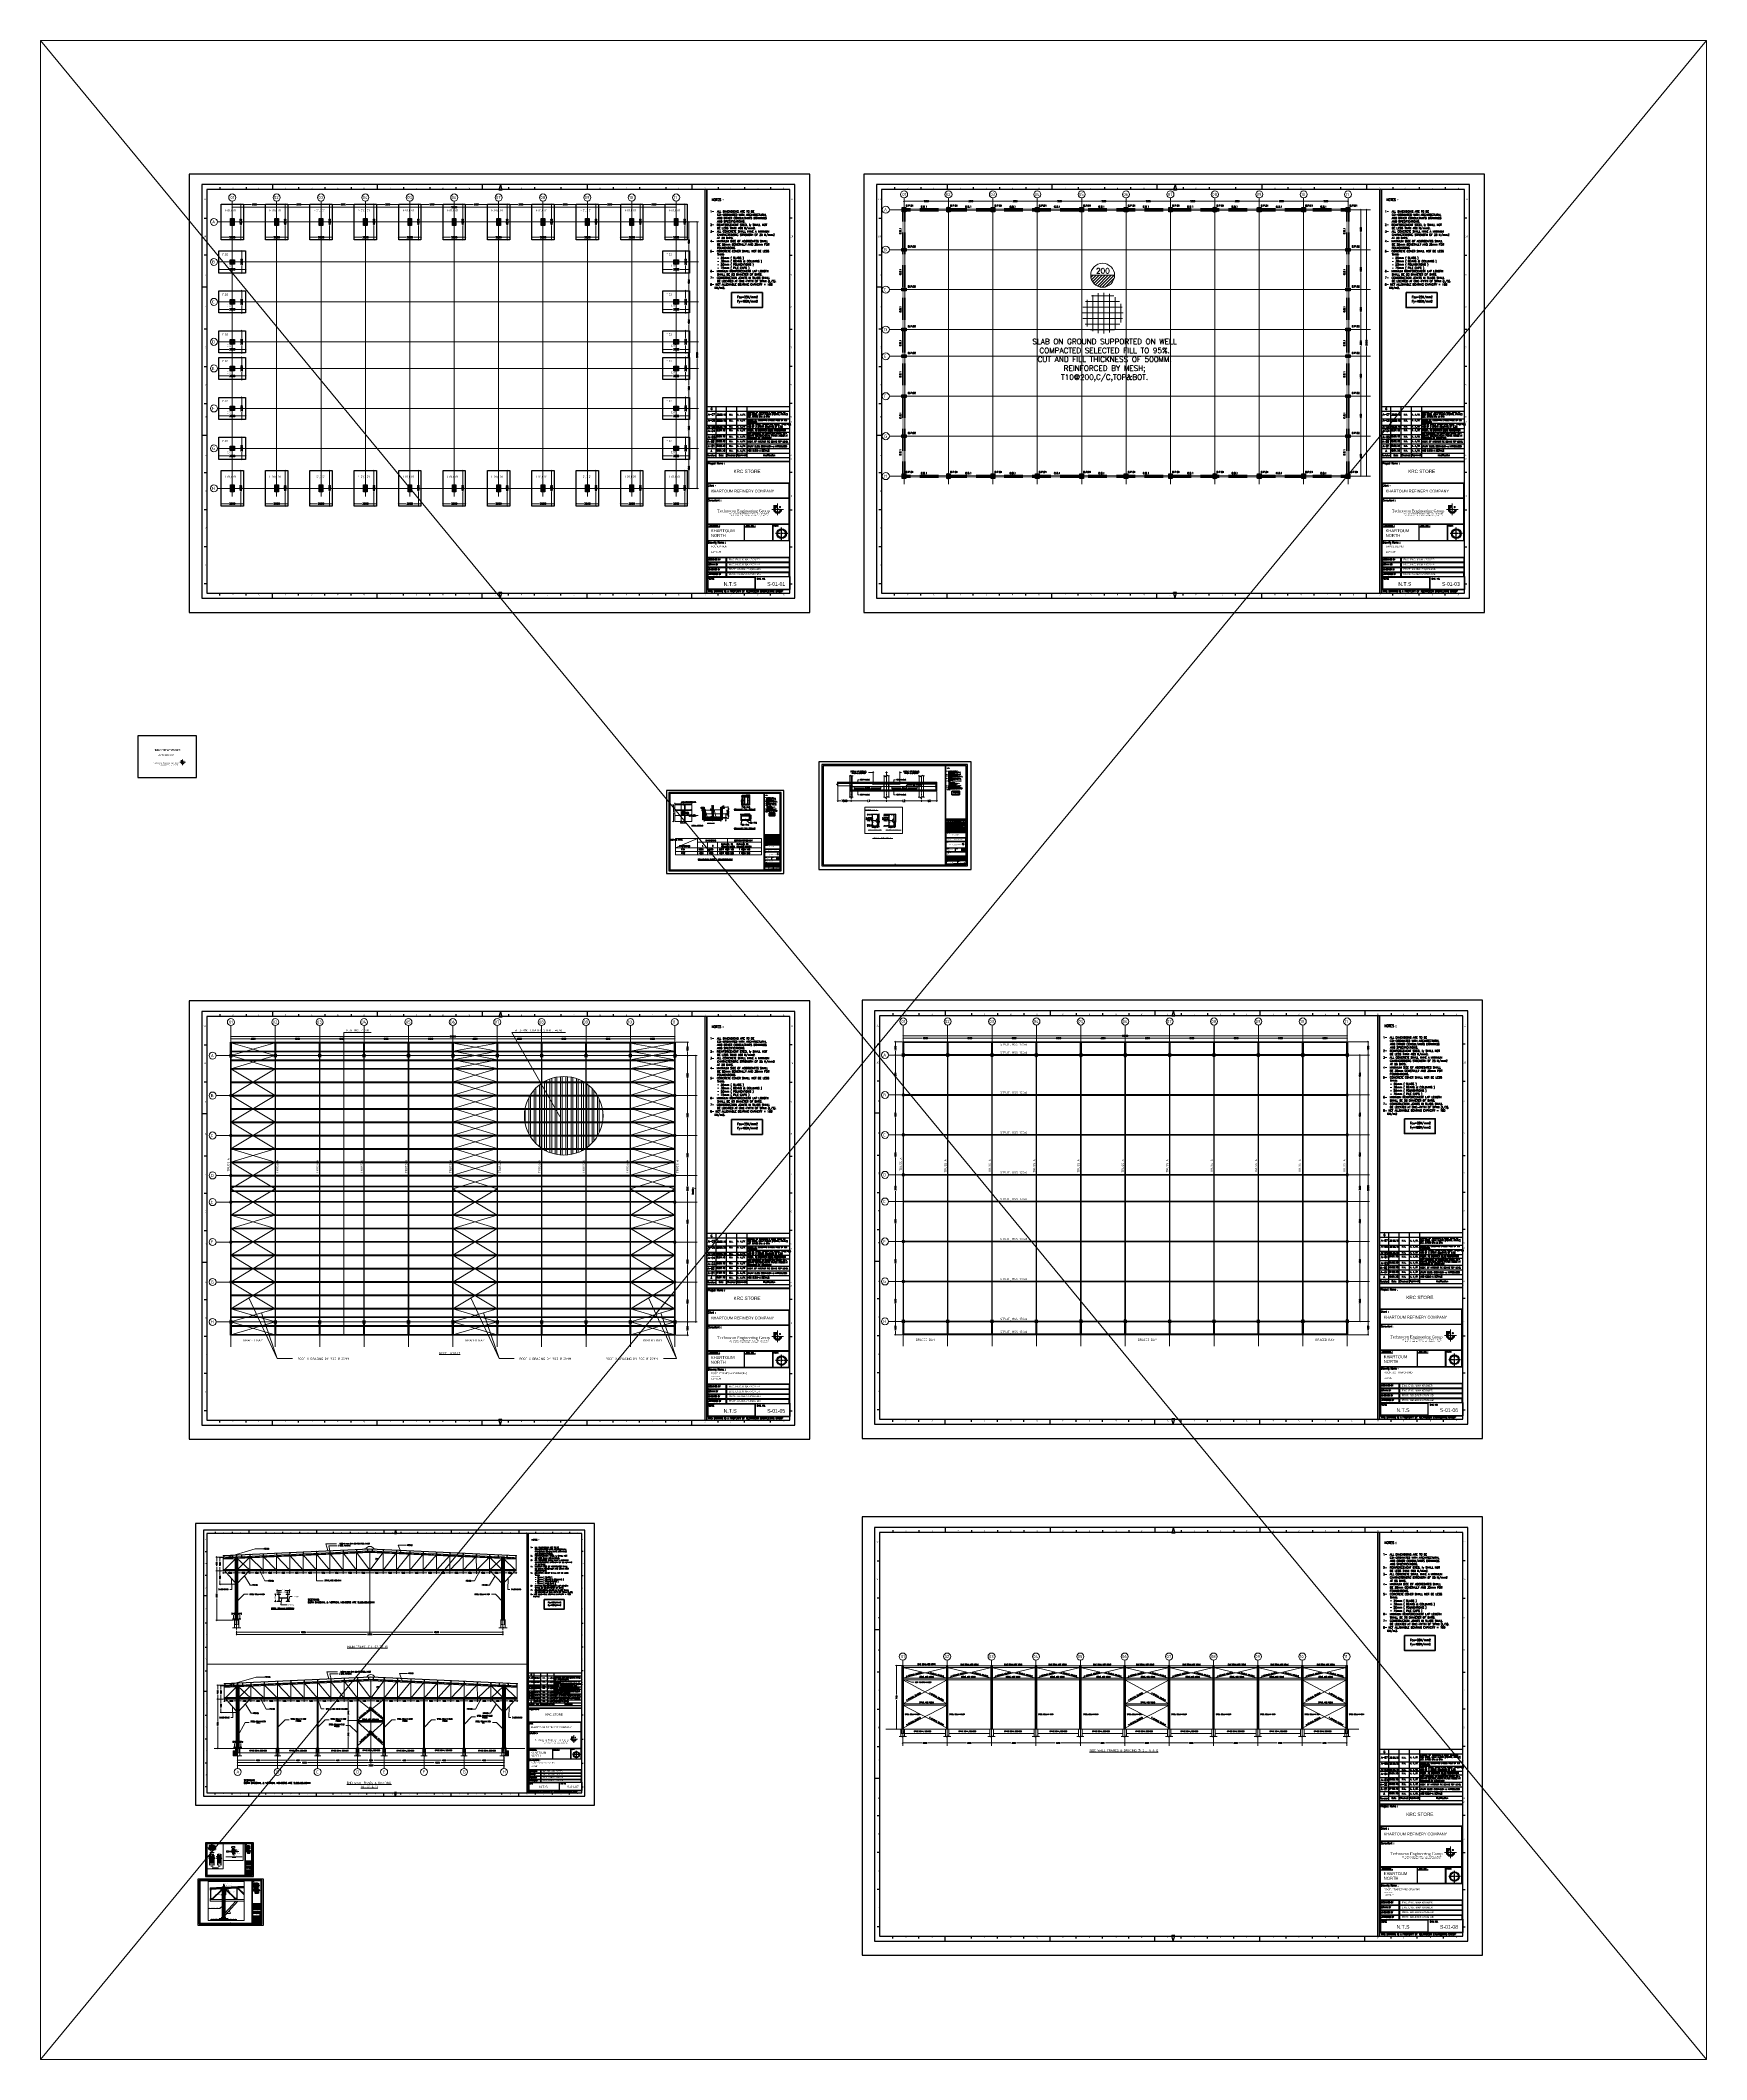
# Model space of a CAD drawing. Header units: millimetres. Extents: x -388065 to 2372687422, y -192755 to 667797.
# Drawn here: x 1396989 to 1584664, y 351707 to 579101 of the extents above; entities that cross this region are included whole.
import ezdxf

# ---------------------------------------------------------------- set-up
doc = ezdxf.new("R2010")
doc.units = ezdxf.units.MM
for name, pattern in [('AXES', [50.8, 31.75, -6.35, 6.35, -6.35]), ('CENTER', [2, 1.25, -0.25, 0.25, -0.25]), ('DASHED2', [0.375, 0.25, -0.125]), ('HIDDEN2', [4.7625, 3.175, -1.5875])]:
    doc.linetypes.add(name, pattern=pattern)
for name, color, linetype in [('Label', 192, 'Continuous'), ('LABLE', 5, 'Continuous'), ('LOGO', 250, 'Continuous'), ('T-BLOCK', 7, 'Continuous')]:
    doc.layers.add(name, color=color, linetype=linetype)
for name, color, linetype, lineweight in [('STR-BEAM_EXPOSED', 5, 'DASHED2', 30), ('STR-CL', 1, 'CENTER', 9), ('STR-CONC', 3, 'Continuous', 30), ('STR-CONC_IN_SEC', 7, 'Continuous', 15), ('STR-CONC_IN_SEC_HIDD', 7, 'HIDDEN2', 15), ('STR-DIM', 1, 'Continuous', 9), ('STR-GRID', 248, 'Continuous', 9), ('STR-HATCH', 4, 'Continuous', 9), ('STR-REINF', 7, 'Continuous', 40), ('STR-REINF_IN_SEC', 7, 'Continuous', 30), ('STR-REINF_LEADER', 7, 'Continuous', 9), ('STR-STEEL', 6, 'Continuous', 30), ('STR-STEEL_IN_SEC', 6, 'Continuous', 15), ('STR-STEEL_IN_SEC_HIDD', 6, 'HIDDEN2', 15), ('STR-TEXT', 7, 'Continuous', 9)]:
    doc.layers.add(name, color=color, linetype=linetype, lineweight=lineweight)
doc.styles.add('Arial', font='arial.ttf', dxfattribs={"height": 635})
doc.styles.add('MINA_CM', font='romans.shx', dxfattribs={"height": 20})
doc.styles.add('MINA_CM_S', font='romans.shx', dxfattribs={"height": 15})
doc.styles.add('MINA_CM_X-SEC_S', font='romans.shx', dxfattribs={"height": 7.5})
doc.styles.add('MINA_MM', font='romans.shx', dxfattribs={"height": 200})
doc.styles.add('MINA_MM_ANNOT_PLAN', font='dim.shx', dxfattribs={"height": 350})
doc.styles.add('MINA_MM_LAYOUT', font='dim.shx', dxfattribs={"height": 250})
doc.styles.add('MINA_MM_S', font='romans.shx', dxfattribs={"height": 150})
doc.styles.add('MINA_MM_SM', font='romans.shx', dxfattribs={"height": 150})
doc.styles.add('MINA_MM_STEEL_DETAIL', font='dim.shx', dxfattribs={"height": 35})
doc.styles.add('MINA_MM_X-SEC', font='romans.shx', dxfattribs={"height": 125})
doc.styles.add('MINA_MM_X-SEC_50', font='romans.shx', dxfattribs={"height": 100})
doc.styles.add('MINA_MM_X-SEC_S', font='romans.shx', dxfattribs={"height": 75, "bigfont": '@extfont2.shx'})
doc.styles.add('MINA_MM_X-SEC_SMALLER', font='romans.shx', dxfattribs={"height": 75, "bigfont": '@extfont2.shx'})
doc.styles.add('MZBI', font='times.ttf', dxfattribs={"height": 0.35})
doc.styles.add('MZBOLT', font='times.ttf', dxfattribs={"height": 0.5})
doc.styles.add('ROMAND', font='romand__.ttf', dxfattribs={"height": 0.22})
doc.styles.add('STANDART', font='MONOTXT.shx')
doc.dimstyles.new('MINA_MM', dxfattribs={"dimtxt": 200, "dimasz": 100, "dimexe": 100, "dimexo": 100, "dimgap": 50, "dimtad": 0, "dimdec": 0, "dimzin": 0, "dimdsep": 46, "dimtxsty": 'MINA_MM', "dimblk": 'OBLIQUE', "dimcen": 0.09, "dimclrd": 256, "dimclre": 256, "dimclrt": 7, "dimadec": 0, "dimazin": 0, "dimtfac": 1, "dimtdec": 0, "dimtix": 1, "dimtofl": 0, "dimtmove": 0, "dimatfit": 0, "dimfxl": 1, "dimtolj": 1, "dimtzin": 0, "dimlwd": -1, "dimlwe": -1, "dimarcsym": 0})
doc.dimstyles.new('MINA_MM_S', dxfattribs={"dimtxt": 150, "dimasz": 100, "dimexe": 100, "dimexo": 100, "dimgap": 50, "dimtad": 0, "dimdec": 0, "dimzin": 0, "dimdsep": 46, "dimtxsty": 'MINA_MM_S', "dimblk": 'OBLIQUE', "dimcen": 0.09, "dimclrd": 256, "dimclre": 256, "dimclrt": 7, "dimadec": 0, "dimazin": 0, "dimtfac": 1, "dimtdec": 0, "dimtix": 1, "dimtofl": 0, "dimtmove": 0, "dimatfit": 0, "dimfxl": 1, "dimtolj": 1, "dimtzin": 0, "dimlwd": -1, "dimlwe": -1, "dimarcsym": 0})
doc.dimstyles.new('MINA_MM_STEEL_DET', dxfattribs={"dimtxt": 35, "dimasz": 25, "dimexe": 25, "dimexo": 25, "dimgap": 5, "dimtad": 0, "dimdec": 0, "dimzin": 0, "dimdsep": 46, "dimtxsty": 'MINA_MM_STEEL_DETAIL', "dimblk": 'OBLIQUE', "dimcen": 0.09, "dimclrd": 256, "dimclre": 256, "dimclrt": 7, "dimadec": 0, "dimazin": 0, "dimtfac": 1, "dimtdec": 0, "dimtix": 1, "dimtofl": 0, "dimtmove": 0, "dimatfit": 0, "dimfxl": 1, "dimtolj": 1, "dimtzin": 0, "dimlwd": -1, "dimlwe": -1, "dimarcsym": 0})
doc.dimstyles.new('MINA_MM_X-SEC', dxfattribs={"dimtxt": 125, "dimasz": 100, "dimexe": 100, "dimexo": 100, "dimgap": 100, "dimtad": 0, "dimdec": 0, "dimzin": 0, "dimdsep": 46, "dimtxsty": 'MINA_MM_X-SEC', "dimblk": 'OBLIQUE', "dimcen": 0.09, "dimclrd": 256, "dimclre": 256, "dimclrt": 7, "dimadec": 0, "dimazin": 0, "dimtfac": 1, "dimtdec": 0, "dimtix": 1, "dimtofl": 0, "dimtmove": 0, "dimatfit": 0, "dimfxl": 1, "dimtolj": 1, "dimtzin": 0, "dimlwd": -1, "dimlwe": -1, "dimarcsym": 0})
doc.dimstyles.new('MINA_MM_X-SEC_50', dxfattribs={"dimtxt": 100, "dimasz": 50, "dimexe": 50, "dimexo": 50, "dimgap": 0, "dimtad": 0, "dimdec": 0, "dimlfac": 0.5, "dimzin": 0, "dimdsep": 46, "dimtxsty": 'MINA_MM_X-SEC_50', "dimblk": 'OBLIQUE', "dimcen": 90, "dimclrt": 7, "dimadec": 0, "dimazin": 0, "dimtfac": 1, "dimtdec": 0, "dimtofl": 0, "dimtmove": 0, "dimatfit": 0, "dimfxl": 1, "dimtolj": 1, "dimtzin": 0, "dimarcsym": 0})
doc.dimstyles.new('MINA_MM_X-SEC_S', dxfattribs={"dimtxt": 75, "dimasz": 50, "dimexe": 100, "dimexo": 100, "dimgap": 50, "dimtad": 0, "dimdec": 0, "dimzin": 0, "dimdsep": 46, "dimtxsty": 'MINA_MM_X-SEC_S', "dimblk": 'OBLIQUE', "dimcen": 0.09, "dimclrd": 256, "dimclre": 256, "dimclrt": 7, "dimadec": 0, "dimazin": 0, "dimtfac": 1, "dimtdec": 0, "dimtix": 1, "dimtofl": 0, "dimtmove": 0, "dimatfit": 0, "dimfxl": 1, "dimtolj": 1, "dimtzin": 0, "dimlwd": -1, "dimlwe": -1, "dimarcsym": 0})
pattern_1 = [(45, (1118314.47, 443489.88), (-67.35192, 67.35192), []), (45, (1118359.37, 443489.88), (-67.35192, 67.35192), [])]

# ---------------------------------------------------------------- blocks, each defined once
blk = doc.blocks.new('_OBLIQUE')
at = {"color": 0, "linetype": 'ByBlock'}
blk.add_line((-0.5, -0.5), (0.5, 0.5), dxfattribs=at)
blk = doc.blocks.new('*D1486')
at = {"layer": 'Defpoints', "color": 0, "ltscale": 10, "transparency": 16777216}
for p in [(1494274, 560030), (1499274, 560985), (1499274, 560030)]:
    blk.add_point(p, dxfattribs=at)
at = {"layer": 'STR-DIM', "ltscale": 10, "transparency": 16777216}
for p, q in [((1494274, 560130), (1494274, 561085)), ((1494274, 560985), (1496460, 560985)), ((1499274, 560985), (1497089, 560985)), ((1499274, 560130), (1499274, 561085))]:
    blk.add_line(p, q, dxfattribs=at)
at = {"layer": 'STR-DIM', "ltscale": 10, "transparency": 16777216, "xscale": 100, "yscale": 100, "zscale": 100, "rotation": 180}
blk.add_blockref('_OBLIQUE', (1494274, 560985), dxfattribs=at)
at = {"layer": 'STR-DIM', "ltscale": 10, "transparency": 16777216, "xscale": 100, "yscale": 100, "zscale": 100}
blk.add_blockref('_OBLIQUE', (1499274, 560985), dxfattribs=at)
at = {"layer": 'STR-DIM', "color": 7, "ltscale": 10, "transparency": 16777216, "insert": (1496774, 560985), "char_height": 150, "attachment_point": 5, "style": 'MINA_MM_S'}
blk.add_mtext('\\A1;5000', dxfattribs=at)
blk = doc.blocks.new('*D1487')
at = {"layer": 'Defpoints', "color": 0, "ltscale": 10, "transparency": 16777216}
for p in [(1499274, 560030), (1504274, 560985), (1504274, 560030)]:
    blk.add_point(p, dxfattribs=at)
at = {"layer": 'STR-DIM', "ltscale": 10, "transparency": 16777216}
for p, q in [((1499274, 560130), (1499274, 561085)), ((1499274, 560985), (1501460, 560985)), ((1504274, 560985), (1502089, 560985)), ((1504274, 560130), (1504274, 561085))]:
    blk.add_line(p, q, dxfattribs=at)
at = {"layer": 'STR-DIM', "ltscale": 10, "transparency": 16777216, "xscale": 100, "yscale": 100, "zscale": 100, "rotation": 180}
blk.add_blockref('_OBLIQUE', (1499274, 560985), dxfattribs=at)
at = {"layer": 'STR-DIM', "ltscale": 10, "transparency": 16777216, "xscale": 100, "yscale": 100, "zscale": 100}
blk.add_blockref('_OBLIQUE', (1504274, 560985), dxfattribs=at)
at = {"layer": 'STR-DIM', "color": 7, "ltscale": 10, "transparency": 16777216, "insert": (1501774, 560985), "char_height": 150, "attachment_point": 5, "style": 'MINA_MM_S'}
blk.add_mtext('\\A1;5000', dxfattribs=at)
blk = doc.blocks.new('*D1488')
at = {"layer": 'Defpoints', "color": 0, "ltscale": 10, "transparency": 16777216}
for p in [(1504274, 560030), (1509274, 560985), (1509274, 560030)]:
    blk.add_point(p, dxfattribs=at)
at = {"layer": 'STR-DIM', "ltscale": 10, "transparency": 16777216}
for p, q in [((1504274, 560130), (1504274, 561085)), ((1504274, 560985), (1506460, 560985)), ((1509274, 560985), (1507089, 560985)), ((1509274, 560130), (1509274, 561085))]:
    blk.add_line(p, q, dxfattribs=at)
at = {"layer": 'STR-DIM', "ltscale": 10, "transparency": 16777216, "xscale": 100, "yscale": 100, "zscale": 100, "rotation": 180}
blk.add_blockref('_OBLIQUE', (1504274, 560985), dxfattribs=at)
at = {"layer": 'STR-DIM', "ltscale": 10, "transparency": 16777216, "xscale": 100, "yscale": 100, "zscale": 100}
blk.add_blockref('_OBLIQUE', (1509274, 560985), dxfattribs=at)
at = {"layer": 'STR-DIM', "color": 7, "ltscale": 10, "transparency": 16777216, "insert": (1506774, 560985), "char_height": 150, "attachment_point": 5, "style": 'MINA_MM_S'}
blk.add_mtext('\\A1;5000', dxfattribs=at)
blk = doc.blocks.new('*D1489')
at = {"layer": 'Defpoints', "color": 0, "ltscale": 10, "transparency": 16777216}
for p in [(1509274, 560030), (1514274, 560985), (1514274, 560030)]:
    blk.add_point(p, dxfattribs=at)
at = {"layer": 'STR-DIM', "ltscale": 10, "transparency": 16777216}
for p, q in [((1509274, 560130), (1509274, 561085)), ((1509274, 560985), (1511460, 560985)), ((1514274, 560985), (1512089, 560985)), ((1514274, 560130), (1514274, 561085))]:
    blk.add_line(p, q, dxfattribs=at)
at = {"layer": 'STR-DIM', "ltscale": 10, "transparency": 16777216, "xscale": 100, "yscale": 100, "zscale": 100, "rotation": 180}
blk.add_blockref('_OBLIQUE', (1509274, 560985), dxfattribs=at)
at = {"layer": 'STR-DIM', "ltscale": 10, "transparency": 16777216, "xscale": 100, "yscale": 100, "zscale": 100}
blk.add_blockref('_OBLIQUE', (1514274, 560985), dxfattribs=at)
at = {"layer": 'STR-DIM', "color": 7, "ltscale": 10, "transparency": 16777216, "insert": (1511774, 560985), "char_height": 150, "attachment_point": 5, "style": 'MINA_MM_S'}
blk.add_mtext('\\A1;5000', dxfattribs=at)
blk = doc.blocks.new('*D1490')
at = {"layer": 'Defpoints', "color": 0, "ltscale": 10, "transparency": 16777216}
for p in [(1514274, 560030), (1519274, 560985), (1519274, 560030)]:
    blk.add_point(p, dxfattribs=at)
at = {"layer": 'STR-DIM', "ltscale": 10, "transparency": 16777216}
for p, q in [((1514274, 560130), (1514274, 561085)), ((1514274, 560985), (1516460, 560985)), ((1519274, 560985), (1517089, 560985)), ((1519274, 560130), (1519274, 561085))]:
    blk.add_line(p, q, dxfattribs=at)
at = {"layer": 'STR-DIM', "ltscale": 10, "transparency": 16777216, "xscale": 100, "yscale": 100, "zscale": 100, "rotation": 180}
blk.add_blockref('_OBLIQUE', (1514274, 560985), dxfattribs=at)
at = {"layer": 'STR-DIM', "ltscale": 10, "transparency": 16777216, "xscale": 100, "yscale": 100, "zscale": 100}
blk.add_blockref('_OBLIQUE', (1519274, 560985), dxfattribs=at)
at = {"layer": 'STR-DIM', "color": 7, "ltscale": 10, "transparency": 16777216, "insert": (1516774, 560985), "char_height": 150, "attachment_point": 5, "style": 'MINA_MM_S'}
blk.add_mtext('\\A1;5000', dxfattribs=at)
blk = doc.blocks.new('*D1491')
at = {"layer": 'Defpoints', "color": 0, "ltscale": 10, "transparency": 16777216}
for p in [(1544274, 560030), (1544274, 555530), (1545716, 555530)]:
    blk.add_point(p, dxfattribs=at)
at = {"layer": 'STR-DIM', "ltscale": 10, "transparency": 16777216}
for p, q in [((1544374, 560030), (1545816, 560030)), ((1545716, 560030), (1545716, 558094)), ((1545716, 555530), (1545716, 557466)), ((1544374, 555530), (1545816, 555530))]:
    blk.add_line(p, q, dxfattribs=at)
at = {"layer": 'STR-DIM', "ltscale": 10, "transparency": 16777216, "xscale": 100, "yscale": 100, "zscale": 100}
for p, rotation in [((1545716, 560030), 90), ((1545716, 555530), 270)]:
    blk.add_blockref('_OBLIQUE', p, dxfattribs=dict(at, rotation=rotation))
at = {"layer": 'STR-DIM', "color": 7, "ltscale": 10, "transparency": 16777216, "insert": (1545716, 557780), "char_height": 150, "attachment_point": 5, "rotation": 90, "style": 'MINA_MM_S'}
blk.add_mtext('\\A1;4500', dxfattribs=at)
blk = doc.blocks.new('*D1492')
at = {"layer": 'Defpoints', "color": 0, "ltscale": 10, "transparency": 16777216}
for p in [(1544274, 555530), (1544274, 551030), (1545716, 551030)]:
    blk.add_point(p, dxfattribs=at)
at = {"layer": 'STR-DIM', "ltscale": 10, "transparency": 16777216}
for p, q in [((1544374, 555530), (1545816, 555530)), ((1545716, 555530), (1545716, 553594)), ((1545716, 551030), (1545716, 552966)), ((1544374, 551030), (1545816, 551030))]:
    blk.add_line(p, q, dxfattribs=at)
at = {"layer": 'STR-DIM', "ltscale": 10, "transparency": 16777216, "xscale": 100, "yscale": 100, "zscale": 100}
for p, rotation in [((1545716, 555530), 90), ((1545716, 551030), 270)]:
    blk.add_blockref('_OBLIQUE', p, dxfattribs=dict(at, rotation=rotation))
at = {"layer": 'STR-DIM', "color": 7, "ltscale": 10, "transparency": 16777216, "insert": (1545716, 553280), "char_height": 150, "attachment_point": 5, "rotation": 90, "style": 'MINA_MM_S'}
blk.add_mtext('\\A1;4500', dxfattribs=at)
blk = doc.blocks.new('S.C.PLAN')
at = {"layer": 'STR-CL', "ltscale": 10}
for p, q in [((0, -550), (0, 50)), ((-250, -250), (250, -250))]:
    blk.add_line(p, q, dxfattribs=at)
at = {"layer": 'STR-CONC', "ltscale": 10}
blk.add_lwpolyline([(-200, 0), (200, 0), (200, -500), (-200, -500)], close=True, dxfattribs=at)
at = {"layer": 'STR-STEEL', "ltscale": 10}
for points in [[(200, 0), (200, -500), (-200, -500), (-200, 0)], [(-100, 0), (-100, -500), (-90, -500), (-90, 0)], [(100, 0), (100, -500), (90, -500), (90, 0)], [(-200, -70), (-100, -70), (-100, -80), (-200, -80)], [(-200, -430), (-100, -430), (-100, -420), (-200, -420)], [(-90, -70), (90, -70), (90, -80), (-90, -80)], [(-90, -430), (90, -430), (90, -420), (-90, -420)], [(200, -70), (100, -70), (100, -80), (200, -80)], [(200, -430), (100, -430), (100, -420), (200, -420)]]:
    blk.add_lwpolyline(points, close=True, dxfattribs=at)
for points in [[(-90, -182.85), (-90, -91.85), (-82, -91.85), (-82, -125.7, 0.41421), (-73, -134.7), (73, -134.7, 0.41421), (82, -125.7), (82, -91.85), (90, -91.85), (90, -182.85), (82, -182.85), (82, -149, 0.41421), (73, -140), (-73, -140, 0.41421), (-82, -149), (-82, -182.85), (-90, -182.85)], [(-90, -317.15), (-90, -408.15), (-82, -408.15), (-82, -374.3, -0.41421), (-73, -365.3), (73, -365.3, -0.41421), (82, -374.3), (82, -408.15), (90, -408.15), (90, -317.15), (82, -317.15), (82, -351, -0.41421), (73, -360), (-73, -360, -0.41421), (-82, -351), (-82, -317.15), (-90, -317.15)]]:
    blk.add_lwpolyline(points, format="xyb", dxfattribs=at)
blk.add_lwpolyline([(-55, -360), (-55, -350.8), (-14.95, -350.8, 0.414213562), (-2.95, -338.8), (-2.95, -161.2, 0.414213562), (-14.95, -149.2), (-55, -149.2), (-55, -140), (55, -140), (55, -149.2), (14.95, -149.2, 0.414213562), (2.95, -161.2), (2.95, -338.8, 0.414213562), (14.95, -350.8), (55, -350.8), (55, -360)], format="xyb", close=True, dxfattribs=at)
for centre in [(-150, -50), (-150, -450), (-50, -50), (-50, -450), (50, -50), (50, -450), (150, -50), (150, -450)]:
    blk.add_circle(centre, 12.5, dxfattribs=at)
blk = doc.blocks.new('*D1493')
at = {"layer": 'Defpoints', "color": 0, "ltscale": 10, "transparency": 16777216}
for p in [(1519274, 560030), (1524274, 560985), (1524274, 560030)]:
    blk.add_point(p, dxfattribs=at)
at = {"layer": 'STR-DIM', "ltscale": 10, "transparency": 16777216}
for p, q in [((1519274, 560130), (1519274, 561085)), ((1519274, 560985), (1521460, 560985)), ((1524274, 560985), (1522089, 560985)), ((1524274, 560130), (1524274, 561085))]:
    blk.add_line(p, q, dxfattribs=at)
at = {"layer": 'STR-DIM', "ltscale": 10, "transparency": 16777216, "xscale": 100, "yscale": 100, "zscale": 100, "rotation": 180}
blk.add_blockref('_OBLIQUE', (1519274, 560985), dxfattribs=at)
at = {"layer": 'STR-DIM', "ltscale": 10, "transparency": 16777216, "xscale": 100, "yscale": 100, "zscale": 100}
blk.add_blockref('_OBLIQUE', (1524274, 560985), dxfattribs=at)
at = {"layer": 'STR-DIM', "color": 7, "ltscale": 10, "transparency": 16777216, "insert": (1521774, 560985), "char_height": 150, "attachment_point": 5, "style": 'MINA_MM_S'}
blk.add_mtext('\\A1;5000', dxfattribs=at)
blk = doc.blocks.new('*D1494')
at = {"layer": 'Defpoints', "color": 0, "ltscale": 10, "transparency": 16777216}
for p in [(1524274, 560030), (1529274, 560985), (1529274, 560030)]:
    blk.add_point(p, dxfattribs=at)
at = {"layer": 'STR-DIM', "ltscale": 10, "transparency": 16777216}
for p, q in [((1524274, 560130), (1524274, 561085)), ((1524274, 560985), (1526460, 560985)), ((1529274, 560985), (1527089, 560985)), ((1529274, 560130), (1529274, 561085))]:
    blk.add_line(p, q, dxfattribs=at)
at = {"layer": 'STR-DIM', "ltscale": 10, "transparency": 16777216, "xscale": 100, "yscale": 100, "zscale": 100, "rotation": 180}
blk.add_blockref('_OBLIQUE', (1524274, 560985), dxfattribs=at)
at = {"layer": 'STR-DIM', "ltscale": 10, "transparency": 16777216, "xscale": 100, "yscale": 100, "zscale": 100}
blk.add_blockref('_OBLIQUE', (1529274, 560985), dxfattribs=at)
at = {"layer": 'STR-DIM', "color": 7, "ltscale": 10, "transparency": 16777216, "insert": (1526774, 560985), "char_height": 150, "attachment_point": 5, "style": 'MINA_MM_S'}
blk.add_mtext('\\A1;5000', dxfattribs=at)
blk = doc.blocks.new('*D1495')
at = {"layer": 'Defpoints', "color": 0, "ltscale": 10, "transparency": 16777216}
for p in [(1529274, 560030), (1534274, 560985), (1534274, 560030)]:
    blk.add_point(p, dxfattribs=at)
at = {"layer": 'STR-DIM', "ltscale": 10, "transparency": 16777216}
for p, q in [((1529274, 560130), (1529274, 561085)), ((1529274, 560985), (1531460, 560985)), ((1534274, 560985), (1532089, 560985)), ((1534274, 560130), (1534274, 561085))]:
    blk.add_line(p, q, dxfattribs=at)
at = {"layer": 'STR-DIM', "ltscale": 10, "transparency": 16777216, "xscale": 100, "yscale": 100, "zscale": 100, "rotation": 180}
blk.add_blockref('_OBLIQUE', (1529274, 560985), dxfattribs=at)
at = {"layer": 'STR-DIM', "ltscale": 10, "transparency": 16777216, "xscale": 100, "yscale": 100, "zscale": 100}
blk.add_blockref('_OBLIQUE', (1534274, 560985), dxfattribs=at)
at = {"layer": 'STR-DIM', "color": 7, "ltscale": 10, "transparency": 16777216, "insert": (1531774, 560985), "char_height": 150, "attachment_point": 5, "style": 'MINA_MM_S'}
blk.add_mtext('\\A1;5000', dxfattribs=at)
blk = doc.blocks.new('*D1496')
at = {"layer": 'Defpoints', "color": 0, "ltscale": 10, "transparency": 16777216}
for p in [(1534274, 560030), (1539274, 560985), (1539274, 560030)]:
    blk.add_point(p, dxfattribs=at)
at = {"layer": 'STR-DIM', "ltscale": 10, "transparency": 16777216}
for p, q in [((1534274, 560130), (1534274, 561085)), ((1534274, 560985), (1536460, 560985)), ((1539274, 560985), (1537089, 560985)), ((1539274, 560130), (1539274, 561085))]:
    blk.add_line(p, q, dxfattribs=at)
at = {"layer": 'STR-DIM', "ltscale": 10, "transparency": 16777216, "xscale": 100, "yscale": 100, "zscale": 100, "rotation": 180}
blk.add_blockref('_OBLIQUE', (1534274, 560985), dxfattribs=at)
at = {"layer": 'STR-DIM', "ltscale": 10, "transparency": 16777216, "xscale": 100, "yscale": 100, "zscale": 100}
blk.add_blockref('_OBLIQUE', (1539274, 560985), dxfattribs=at)
at = {"layer": 'STR-DIM', "color": 7, "ltscale": 10, "transparency": 16777216, "insert": (1536774, 560985), "char_height": 150, "attachment_point": 5, "style": 'MINA_MM_S'}
blk.add_mtext('\\A1;5000', dxfattribs=at)
blk = doc.blocks.new('*D1497')
at = {"layer": 'Defpoints', "color": 0, "ltscale": 10, "transparency": 16777216}
for p in [(1539274, 560030), (1544274, 560985), (1544274, 560030)]:
    blk.add_point(p, dxfattribs=at)
at = {"layer": 'STR-DIM', "ltscale": 10, "transparency": 16777216}
for p, q in [((1539274, 560130), (1539274, 561085)), ((1539274, 560985), (1541460, 560985)), ((1544274, 560985), (1542089, 560985)), ((1544274, 560130), (1544274, 561085))]:
    blk.add_line(p, q, dxfattribs=at)
at = {"layer": 'STR-DIM', "ltscale": 10, "transparency": 16777216, "xscale": 100, "yscale": 100, "zscale": 100, "rotation": 180}
blk.add_blockref('_OBLIQUE', (1539274, 560985), dxfattribs=at)
at = {"layer": 'STR-DIM', "ltscale": 10, "transparency": 16777216, "xscale": 100, "yscale": 100, "zscale": 100}
blk.add_blockref('_OBLIQUE', (1544274, 560985), dxfattribs=at)
at = {"layer": 'STR-DIM', "color": 7, "ltscale": 10, "transparency": 16777216, "insert": (1541774, 560985), "char_height": 150, "attachment_point": 5, "style": 'MINA_MM_S'}
blk.add_mtext('\\A1;5000', dxfattribs=at)
blk = doc.blocks.new('*D1498')
at = {"layer": 'Defpoints', "color": 0, "ltscale": 10, "transparency": 16777216}
for p in [(1544274, 551030), (1544274, 546530), (1545716, 546530)]:
    blk.add_point(p, dxfattribs=at)
at = {"layer": 'STR-DIM', "ltscale": 10, "transparency": 16777216}
for p, q in [((1544374, 551030), (1545816, 551030)), ((1545716, 551030), (1545716, 549094)), ((1545716, 546530), (1545716, 548466)), ((1544374, 546530), (1545816, 546530))]:
    blk.add_line(p, q, dxfattribs=at)
at = {"layer": 'STR-DIM', "ltscale": 10, "transparency": 16777216, "xscale": 100, "yscale": 100, "zscale": 100}
for p, rotation in [((1545716, 551030), 90), ((1545716, 546530), 270)]:
    blk.add_blockref('_OBLIQUE', p, dxfattribs=dict(at, rotation=rotation))
at = {"layer": 'STR-DIM', "color": 7, "ltscale": 10, "transparency": 16777216, "insert": (1545716, 548780), "char_height": 150, "attachment_point": 5, "rotation": 90, "style": 'MINA_MM_S'}
blk.add_mtext('\\A1;4500', dxfattribs=at)
blk = doc.blocks.new('*D1499')
at = {"layer": 'Defpoints', "color": 0, "ltscale": 10, "transparency": 16777216}
for p in [(1544274, 546530), (1544274, 543530), (1545716, 543530)]:
    blk.add_point(p, dxfattribs=at)
at = {"layer": 'STR-DIM', "ltscale": 10, "transparency": 16777216}
for p, q in [((1544374, 546530), (1545816, 546530)), ((1545716, 546530), (1545716, 545344)), ((1544374, 543530), (1545816, 543530)), ((1545716, 543530), (1545716, 544716))]:
    blk.add_line(p, q, dxfattribs=at)
at = {"layer": 'STR-DIM', "ltscale": 10, "transparency": 16777216, "xscale": 100, "yscale": 100, "zscale": 100}
for p, rotation in [((1545716, 546530), 90), ((1545716, 543530), 270)]:
    blk.add_blockref('_OBLIQUE', p, dxfattribs=dict(at, rotation=rotation))
at = {"layer": 'STR-DIM', "color": 7, "ltscale": 10, "transparency": 16777216, "insert": (1545716, 545030), "char_height": 150, "attachment_point": 5, "rotation": 90, "style": 'MINA_MM_S'}
blk.add_mtext('\\A1;3000', dxfattribs=at)
blk = doc.blocks.new('*D1500')
at = {"layer": 'Defpoints', "color": 0, "ltscale": 10, "transparency": 16777216}
for p in [(1544274, 543530), (1544274, 539030), (1545716, 539030)]:
    blk.add_point(p, dxfattribs=at)
at = {"layer": 'STR-DIM', "ltscale": 10, "transparency": 16777216}
for p, q in [((1544374, 543530), (1545816, 543530)), ((1545716, 543530), (1545716, 541594)), ((1544374, 539030), (1545816, 539030)), ((1545716, 539030), (1545716, 540966))]:
    blk.add_line(p, q, dxfattribs=at)
at = {"layer": 'STR-DIM', "ltscale": 10, "transparency": 16777216, "xscale": 100, "yscale": 100, "zscale": 100}
for p, rotation in [((1545716, 543530), 90), ((1545716, 539030), 270)]:
    blk.add_blockref('_OBLIQUE', p, dxfattribs=dict(at, rotation=rotation))
at = {"layer": 'STR-DIM', "color": 7, "ltscale": 10, "transparency": 16777216, "insert": (1545716, 541280), "char_height": 150, "attachment_point": 5, "rotation": 90, "style": 'MINA_MM_S'}
blk.add_mtext('\\A1;4500', dxfattribs=at)
blk = doc.blocks.new('*D1501')
at = {"layer": 'Defpoints', "color": 0, "ltscale": 10, "transparency": 16777216}
for p in [(1544274, 539030), (1544274, 534530), (1545716, 534530)]:
    blk.add_point(p, dxfattribs=at)
at = {"layer": 'STR-DIM', "ltscale": 10, "transparency": 16777216}
for p, q in [((1544374, 539030), (1545816, 539030)), ((1545716, 539030), (1545716, 537094)), ((1544374, 534530), (1545816, 534530)), ((1545716, 534530), (1545716, 536466))]:
    blk.add_line(p, q, dxfattribs=at)
at = {"layer": 'STR-DIM', "ltscale": 10, "transparency": 16777216, "xscale": 100, "yscale": 100, "zscale": 100}
for p, rotation in [((1545716, 539030), 90), ((1545716, 534530), 270)]:
    blk.add_blockref('_OBLIQUE', p, dxfattribs=dict(at, rotation=rotation))
at = {"layer": 'STR-DIM', "color": 7, "ltscale": 10, "transparency": 16777216, "insert": (1545716, 536780), "char_height": 150, "attachment_point": 5, "rotation": 90, "style": 'MINA_MM_S'}
blk.add_mtext('\\A1;4500', dxfattribs=at)
blk = doc.blocks.new('s.c.s')
at = {"layer": 'STR-CL', "ltscale": 10}
for p, q in [((-50, 0), (550, 0)), ((250, -200), (250, 200))]:
    blk.add_line(p, q, dxfattribs=at)
at = {"layer": 'STR-CONC', "ltscale": 10}
blk.add_lwpolyline([(0, -150), (0, 150), (500, 150), (500, -150)], close=True, dxfattribs=at)
at = {"layer": 'STR-STEEL', "ltscale": 10}
blk.add_lwpolyline([(375, 70), (125, 70), (125, -70), (375, -70)], close=True, dxfattribs=at)
blk.add_lwpolyline([(360, -55), (351, -55), (351, -15, 0.4142136), (339, -3), (161, -3, 0.4142136), (149, -15), (149, -55), (140, -55), (140, 55), (149, 55), (149, 15, 0.4142136), (161, 3), (339, 3, 0.4142136), (351, 15), (351, 55), (360, 55)], format="xyb", close=True, dxfattribs=at)
blk = doc.blocks.new('*D1502')
at = {"layer": 'Defpoints', "color": 0, "ltscale": 10, "transparency": 16777216}
for p in [(1423599, 560635), (1418599, 558654), (1423599, 558654)]:
    blk.add_point(p, dxfattribs=at)
at = {"layer": 'STR-DIM', "ltscale": 10, "transparency": 16777216}
for p, q in [((1418599, 558754), (1418599, 560735)), ((1418599, 560635), (1420785, 560635)), ((1423599, 560635), (1421414, 560635)), ((1423599, 558754), (1423599, 560735))]:
    blk.add_line(p, q, dxfattribs=at)
at = {"layer": 'STR-DIM', "ltscale": 10, "transparency": 16777216, "xscale": 100, "yscale": 100, "zscale": 100, "rotation": 180}
blk.add_blockref('_OBLIQUE', (1418599, 560635), dxfattribs=at)
at = {"layer": 'STR-DIM', "ltscale": 10, "transparency": 16777216, "xscale": 100, "yscale": 100, "zscale": 100}
blk.add_blockref('_OBLIQUE', (1423599, 560635), dxfattribs=at)
at = {"layer": 'STR-DIM', "color": 7, "ltscale": 10, "transparency": 16777216, "insert": (1421099, 560635), "char_height": 150, "attachment_point": 5, "style": 'MINA_MM_S'}
blk.add_mtext('\\A1;5000', dxfattribs=at)
blk = doc.blocks.new('*D1503')
at = {"layer": 'Defpoints', "color": 0, "ltscale": 10, "transparency": 16777216}
for p in [(1428599, 560635), (1423599, 558654), (1428599, 558654)]:
    blk.add_point(p, dxfattribs=at)
at = {"layer": 'STR-DIM', "ltscale": 10, "transparency": 16777216}
for p, q in [((1423599, 558754), (1423599, 560735)), ((1423599, 560635), (1425785, 560635)), ((1428599, 560635), (1426414, 560635)), ((1428599, 558754), (1428599, 560735))]:
    blk.add_line(p, q, dxfattribs=at)
at = {"layer": 'STR-DIM', "ltscale": 10, "transparency": 16777216, "xscale": 100, "yscale": 100, "zscale": 100, "rotation": 180}
blk.add_blockref('_OBLIQUE', (1423599, 560635), dxfattribs=at)
at = {"layer": 'STR-DIM', "ltscale": 10, "transparency": 16777216, "xscale": 100, "yscale": 100, "zscale": 100}
blk.add_blockref('_OBLIQUE', (1428599, 560635), dxfattribs=at)
at = {"layer": 'STR-DIM', "color": 7, "ltscale": 10, "transparency": 16777216, "insert": (1426099, 560635), "char_height": 150, "attachment_point": 5, "style": 'MINA_MM_S'}
blk.add_mtext('\\A1;5000', dxfattribs=at)
blk = doc.blocks.new('*D1504')
at = {"layer": 'Defpoints', "color": 0, "ltscale": 10, "transparency": 16777216}
for p in [(1433599, 560635), (1428599, 558654), (1433599, 558654)]:
    blk.add_point(p, dxfattribs=at)
at = {"layer": 'STR-DIM', "ltscale": 10, "transparency": 16777216}
for p, q in [((1428599, 558754), (1428599, 560735)), ((1428599, 560635), (1430785, 560635)), ((1433599, 560635), (1431414, 560635)), ((1433599, 558754), (1433599, 560735))]:
    blk.add_line(p, q, dxfattribs=at)
at = {"layer": 'STR-DIM', "ltscale": 10, "transparency": 16777216, "xscale": 100, "yscale": 100, "zscale": 100, "rotation": 180}
blk.add_blockref('_OBLIQUE', (1428599, 560635), dxfattribs=at)
at = {"layer": 'STR-DIM', "ltscale": 10, "transparency": 16777216, "xscale": 100, "yscale": 100, "zscale": 100}
blk.add_blockref('_OBLIQUE', (1433599, 560635), dxfattribs=at)
at = {"layer": 'STR-DIM', "color": 7, "ltscale": 10, "transparency": 16777216, "insert": (1431099, 560635), "char_height": 150, "attachment_point": 5, "style": 'MINA_MM_S'}
blk.add_mtext('\\A1;5000', dxfattribs=at)
blk = doc.blocks.new('*D1505')
at = {"layer": 'Defpoints', "color": 0, "ltscale": 10, "transparency": 16777216}
for p in [(1438599, 560635), (1433599, 558654), (1438599, 558654)]:
    blk.add_point(p, dxfattribs=at)
at = {"layer": 'STR-DIM', "ltscale": 10, "transparency": 16777216}
for p, q in [((1433599, 558754), (1433599, 560735)), ((1433599, 560635), (1435785, 560635)), ((1438599, 560635), (1436414, 560635)), ((1438599, 558754), (1438599, 560735))]:
    blk.add_line(p, q, dxfattribs=at)
at = {"layer": 'STR-DIM', "ltscale": 10, "transparency": 16777216, "xscale": 100, "yscale": 100, "zscale": 100, "rotation": 180}
blk.add_blockref('_OBLIQUE', (1433599, 560635), dxfattribs=at)
at = {"layer": 'STR-DIM', "ltscale": 10, "transparency": 16777216, "xscale": 100, "yscale": 100, "zscale": 100}
blk.add_blockref('_OBLIQUE', (1438599, 560635), dxfattribs=at)
at = {"layer": 'STR-DIM', "color": 7, "ltscale": 10, "transparency": 16777216, "insert": (1436099, 560635), "char_height": 150, "attachment_point": 5, "style": 'MINA_MM_S'}
blk.add_mtext('\\A1;5000', dxfattribs=at)
blk = doc.blocks.new('*D1506')
at = {"layer": 'Defpoints', "color": 0, "ltscale": 10, "transparency": 16777216}
for p in [(1443599, 560635), (1438599, 558654), (1443599, 558654)]:
    blk.add_point(p, dxfattribs=at)
at = {"layer": 'STR-DIM', "ltscale": 10, "transparency": 16777216}
for p, q in [((1438599, 558754), (1438599, 560735)), ((1438599, 560635), (1440785, 560635)), ((1443599, 560635), (1441414, 560635)), ((1443599, 558754), (1443599, 560735))]:
    blk.add_line(p, q, dxfattribs=at)
at = {"layer": 'STR-DIM', "ltscale": 10, "transparency": 16777216, "xscale": 100, "yscale": 100, "zscale": 100, "rotation": 180}
blk.add_blockref('_OBLIQUE', (1438599, 560635), dxfattribs=at)
at = {"layer": 'STR-DIM', "ltscale": 10, "transparency": 16777216, "xscale": 100, "yscale": 100, "zscale": 100}
blk.add_blockref('_OBLIQUE', (1443599, 560635), dxfattribs=at)
at = {"layer": 'STR-DIM', "color": 7, "ltscale": 10, "transparency": 16777216, "insert": (1441099, 560635), "char_height": 150, "attachment_point": 5, "style": 'MINA_MM_S'}
blk.add_mtext('\\A1;5000', dxfattribs=at)
blk = doc.blocks.new('*D1507')
at = {"layer": 'Defpoints', "color": 0, "ltscale": 10, "transparency": 16777216}
for p in [(1468599, 558654), (1468599, 554154), (1470041, 554154)]:
    blk.add_point(p, dxfattribs=at)
at = {"layer": 'STR-DIM', "ltscale": 10, "transparency": 16777216}
for p, q in [((1468699, 558654), (1470141, 558654)), ((1470041, 558654), (1470041, 556718)), ((1470041, 554154), (1470041, 556089)), ((1468699, 554154), (1470141, 554154))]:
    blk.add_line(p, q, dxfattribs=at)
at = {"layer": 'STR-DIM', "ltscale": 10, "transparency": 16777216, "xscale": 100, "yscale": 100, "zscale": 100}
for p, rotation in [((1470041, 558654), 90), ((1470041, 554154), 270)]:
    blk.add_blockref('_OBLIQUE', p, dxfattribs=dict(at, rotation=rotation))
at = {"layer": 'STR-DIM', "color": 7, "ltscale": 10, "transparency": 16777216, "insert": (1470041, 556404), "char_height": 150, "attachment_point": 5, "rotation": 90, "style": 'MINA_MM_S'}
blk.add_mtext('\\A1;4500', dxfattribs=at)
blk = doc.blocks.new('*D1508')
at = {"layer": 'Defpoints', "color": 0, "ltscale": 10, "transparency": 16777216}
for p in [(1468599, 554154), (1468599, 549654), (1470041, 549654)]:
    blk.add_point(p, dxfattribs=at)
at = {"layer": 'STR-DIM', "ltscale": 10, "transparency": 16777216}
for p, q in [((1468699, 554154), (1470141, 554154)), ((1470041, 554154), (1470041, 552218)), ((1470041, 549654), (1470041, 551589)), ((1468699, 549654), (1470141, 549654))]:
    blk.add_line(p, q, dxfattribs=at)
at = {"layer": 'STR-DIM', "ltscale": 10, "transparency": 16777216, "xscale": 100, "yscale": 100, "zscale": 100}
for p, rotation in [((1470041, 554154), 90), ((1470041, 549654), 270)]:
    blk.add_blockref('_OBLIQUE', p, dxfattribs=dict(at, rotation=rotation))
at = {"layer": 'STR-DIM', "color": 7, "ltscale": 10, "transparency": 16777216, "insert": (1470041, 551904), "char_height": 150, "attachment_point": 5, "rotation": 90, "style": 'MINA_MM_S'}
blk.add_mtext('\\A1;4500', dxfattribs=at)
blk = doc.blocks.new('S.C.01.PLAN')
at = {"layer": 'STR-HATCH'}
h = blk.add_hatch(dxfattribs=at)
h.set_pattern_fill('ANSI31', color=256, scale=500)
h.set_pattern_definition([(45, (0, 0), (-44.194, 44.194), [])])
h.paths.add_polyline_path([(200, 150), (200, -650), (-200, -650), (-200, 150)])
at = {"layer": 'STR-CL'}
for p, q in [((0, 196), (0, -700)), ((-250, -250), (250, -250))]:
    blk.add_line(p, q, dxfattribs=at)
at = {"layer": 'STR-CONC', "ltscale": 10}
blk.add_lwpolyline([(200, 150), (200, -650), (-200, -650), (-200, 150)], close=True, dxfattribs=at)
blk = doc.blocks.new('*D1453')
at = {"layer": 'Defpoints', "color": 0, "ltscale": 10, "transparency": 16777216}
for p in [(1448599, 560635), (1443599, 558654), (1448599, 558654)]:
    blk.add_point(p, dxfattribs=at)
at = {"layer": 'STR-DIM', "ltscale": 10, "transparency": 16777216}
for p, q in [((1443599, 558754), (1443599, 560735)), ((1443599, 560635), (1445785, 560635)), ((1448599, 560635), (1446414, 560635)), ((1448599, 558754), (1448599, 560735))]:
    blk.add_line(p, q, dxfattribs=at)
at = {"layer": 'STR-DIM', "ltscale": 10, "transparency": 16777216, "xscale": 100, "yscale": 100, "zscale": 100, "rotation": 180}
blk.add_blockref('_OBLIQUE', (1443599, 560635), dxfattribs=at)
at = {"layer": 'STR-DIM', "ltscale": 10, "transparency": 16777216, "xscale": 100, "yscale": 100, "zscale": 100}
blk.add_blockref('_OBLIQUE', (1448599, 560635), dxfattribs=at)
at = {"layer": 'STR-DIM', "color": 7, "ltscale": 10, "transparency": 16777216, "insert": (1446099, 560635), "char_height": 150, "attachment_point": 5, "style": 'MINA_MM_S'}
blk.add_mtext('\\A1;5000', dxfattribs=at)
blk = doc.blocks.new('*D1454')
at = {"layer": 'Defpoints', "color": 0, "ltscale": 10, "transparency": 16777216}
for p in [(1453599, 560635), (1448599, 558654), (1453599, 558654)]:
    blk.add_point(p, dxfattribs=at)
at = {"layer": 'STR-DIM', "ltscale": 10, "transparency": 16777216}
for p, q in [((1448599, 558754), (1448599, 560735)), ((1448599, 560635), (1450785, 560635)), ((1453599, 560635), (1451414, 560635)), ((1453599, 558754), (1453599, 560735))]:
    blk.add_line(p, q, dxfattribs=at)
at = {"layer": 'STR-DIM', "ltscale": 10, "transparency": 16777216, "xscale": 100, "yscale": 100, "zscale": 100, "rotation": 180}
blk.add_blockref('_OBLIQUE', (1448599, 560635), dxfattribs=at)
at = {"layer": 'STR-DIM', "ltscale": 10, "transparency": 16777216, "xscale": 100, "yscale": 100, "zscale": 100}
blk.add_blockref('_OBLIQUE', (1453599, 560635), dxfattribs=at)
at = {"layer": 'STR-DIM', "color": 7, "ltscale": 10, "transparency": 16777216, "insert": (1451099, 560635), "char_height": 150, "attachment_point": 5, "style": 'MINA_MM_S'}
blk.add_mtext('\\A1;5000', dxfattribs=at)
blk = doc.blocks.new('*D1455')
at = {"layer": 'Defpoints', "color": 0, "ltscale": 10, "transparency": 16777216}
for p in [(1458599, 560635), (1453599, 558654), (1458599, 558654)]:
    blk.add_point(p, dxfattribs=at)
at = {"layer": 'STR-DIM', "ltscale": 10, "transparency": 16777216}
for p, q in [((1453599, 558754), (1453599, 560735)), ((1453599, 560635), (1455785, 560635)), ((1458599, 560635), (1456414, 560635)), ((1458599, 558754), (1458599, 560735))]:
    blk.add_line(p, q, dxfattribs=at)
at = {"layer": 'STR-DIM', "ltscale": 10, "transparency": 16777216, "xscale": 100, "yscale": 100, "zscale": 100, "rotation": 180}
blk.add_blockref('_OBLIQUE', (1453599, 560635), dxfattribs=at)
at = {"layer": 'STR-DIM', "ltscale": 10, "transparency": 16777216, "xscale": 100, "yscale": 100, "zscale": 100}
blk.add_blockref('_OBLIQUE', (1458599, 560635), dxfattribs=at)
at = {"layer": 'STR-DIM', "color": 7, "ltscale": 10, "transparency": 16777216, "insert": (1456099, 560635), "char_height": 150, "attachment_point": 5, "style": 'MINA_MM_S'}
blk.add_mtext('\\A1;5000', dxfattribs=at)
blk = doc.blocks.new('*D1456')
at = {"layer": 'Defpoints', "color": 0, "ltscale": 10, "transparency": 16777216}
for p in [(1463599, 560635), (1458599, 558654), (1463599, 558654)]:
    blk.add_point(p, dxfattribs=at)
at = {"layer": 'STR-DIM', "ltscale": 10, "transparency": 16777216}
for p, q in [((1458599, 558754), (1458599, 560735)), ((1458599, 560635), (1460785, 560635)), ((1463599, 560635), (1461414, 560635)), ((1463599, 558754), (1463599, 560735))]:
    blk.add_line(p, q, dxfattribs=at)
at = {"layer": 'STR-DIM', "ltscale": 10, "transparency": 16777216, "xscale": 100, "yscale": 100, "zscale": 100, "rotation": 180}
blk.add_blockref('_OBLIQUE', (1458599, 560635), dxfattribs=at)
at = {"layer": 'STR-DIM', "ltscale": 10, "transparency": 16777216, "xscale": 100, "yscale": 100, "zscale": 100}
blk.add_blockref('_OBLIQUE', (1463599, 560635), dxfattribs=at)
at = {"layer": 'STR-DIM', "color": 7, "ltscale": 10, "transparency": 16777216, "insert": (1461099, 560635), "char_height": 150, "attachment_point": 5, "style": 'MINA_MM_S'}
blk.add_mtext('\\A1;5000', dxfattribs=at)
blk = doc.blocks.new('*D1457')
at = {"layer": 'Defpoints', "color": 0, "ltscale": 10, "transparency": 16777216}
for p in [(1468599, 560635), (1463599, 558654), (1468599, 558654)]:
    blk.add_point(p, dxfattribs=at)
at = {"layer": 'STR-DIM', "ltscale": 10, "transparency": 16777216}
for p, q in [((1463599, 558754), (1463599, 560735)), ((1463599, 560635), (1465785, 560635)), ((1468599, 560635), (1466414, 560635)), ((1468599, 558754), (1468599, 560735))]:
    blk.add_line(p, q, dxfattribs=at)
at = {"layer": 'STR-DIM', "ltscale": 10, "transparency": 16777216, "xscale": 100, "yscale": 100, "zscale": 100, "rotation": 180}
blk.add_blockref('_OBLIQUE', (1463599, 560635), dxfattribs=at)
at = {"layer": 'STR-DIM', "ltscale": 10, "transparency": 16777216, "xscale": 100, "yscale": 100, "zscale": 100}
blk.add_blockref('_OBLIQUE', (1468599, 560635), dxfattribs=at)
at = {"layer": 'STR-DIM', "color": 7, "ltscale": 10, "transparency": 16777216, "insert": (1466099, 560635), "char_height": 150, "attachment_point": 5, "style": 'MINA_MM_S'}
blk.add_mtext('\\A1;5000', dxfattribs=at)
blk = doc.blocks.new('*D1458')
at = {"layer": 'Defpoints', "color": 0, "ltscale": 10, "transparency": 16777216}
for p in [(1468599, 549654), (1468599, 545154), (1470041, 545154)]:
    blk.add_point(p, dxfattribs=at)
at = {"layer": 'STR-DIM', "ltscale": 10, "transparency": 16777216}
for p, q in [((1468699, 549654), (1470141, 549654)), ((1470041, 549654), (1470041, 547718)), ((1470041, 545154), (1470041, 547089)), ((1468699, 545154), (1470141, 545154))]:
    blk.add_line(p, q, dxfattribs=at)
at = {"layer": 'STR-DIM', "ltscale": 10, "transparency": 16777216, "xscale": 100, "yscale": 100, "zscale": 100}
for p, rotation in [((1470041, 549654), 90), ((1470041, 545154), 270)]:
    blk.add_blockref('_OBLIQUE', p, dxfattribs=dict(at, rotation=rotation))
at = {"layer": 'STR-DIM', "color": 7, "ltscale": 10, "transparency": 16777216, "insert": (1470041, 547404), "char_height": 150, "attachment_point": 5, "rotation": 90, "style": 'MINA_MM_S'}
blk.add_mtext('\\A1;4500', dxfattribs=at)
blk = doc.blocks.new('*D1459')
at = {"layer": 'Defpoints', "color": 0, "ltscale": 10, "transparency": 16777216}
for p in [(1468599, 545154), (1468599, 542154), (1470041, 542154)]:
    blk.add_point(p, dxfattribs=at)
at = {"layer": 'STR-DIM', "ltscale": 10, "transparency": 16777216}
for p, q in [((1468699, 545154), (1470141, 545154)), ((1470041, 545154), (1470041, 543968)), ((1468699, 542154), (1470141, 542154)), ((1470041, 542154), (1470041, 543339))]:
    blk.add_line(p, q, dxfattribs=at)
at = {"layer": 'STR-DIM', "ltscale": 10, "transparency": 16777216, "xscale": 100, "yscale": 100, "zscale": 100}
for p, rotation in [((1470041, 545154), 90), ((1470041, 542154), 270)]:
    blk.add_blockref('_OBLIQUE', p, dxfattribs=dict(at, rotation=rotation))
at = {"layer": 'STR-DIM', "color": 7, "ltscale": 10, "transparency": 16777216, "insert": (1470041, 543654), "char_height": 150, "attachment_point": 5, "rotation": 90, "style": 'MINA_MM_S'}
blk.add_mtext('\\A1;3000', dxfattribs=at)
blk = doc.blocks.new('*D1460')
at = {"layer": 'Defpoints', "color": 0, "ltscale": 10, "transparency": 16777216}
for p in [(1468599, 542154), (1468599, 537654), (1470041, 537654)]:
    blk.add_point(p, dxfattribs=at)
at = {"layer": 'STR-DIM', "ltscale": 10, "transparency": 16777216}
for p, q in [((1468699, 542154), (1470141, 542154)), ((1470041, 542154), (1470041, 540218)), ((1470041, 537654), (1470041, 539589)), ((1468699, 537654), (1470141, 537654))]:
    blk.add_line(p, q, dxfattribs=at)
at = {"layer": 'STR-DIM', "ltscale": 10, "transparency": 16777216, "xscale": 100, "yscale": 100, "zscale": 100}
for p, rotation in [((1470041, 542154), 90), ((1470041, 537654), 270)]:
    blk.add_blockref('_OBLIQUE', p, dxfattribs=dict(at, rotation=rotation))
at = {"layer": 'STR-DIM', "color": 7, "ltscale": 10, "transparency": 16777216, "insert": (1470041, 539904), "char_height": 150, "attachment_point": 5, "rotation": 90, "style": 'MINA_MM_S'}
blk.add_mtext('\\A1;4500', dxfattribs=at)
blk = doc.blocks.new('*D1461')
at = {"layer": 'Defpoints', "color": 0, "ltscale": 10, "transparency": 16777216}
for p in [(1468599, 537654), (1468599, 533154), (1470041, 533154)]:
    blk.add_point(p, dxfattribs=at)
at = {"layer": 'STR-DIM', "ltscale": 10, "transparency": 16777216}
for p, q in [((1468699, 537654), (1470141, 537654)), ((1470041, 537654), (1470041, 535718)), ((1470041, 533154), (1470041, 535089)), ((1468699, 533154), (1470141, 533154))]:
    blk.add_line(p, q, dxfattribs=at)
at = {"layer": 'STR-DIM', "ltscale": 10, "transparency": 16777216, "xscale": 100, "yscale": 100, "zscale": 100}
for p, rotation in [((1470041, 537654), 90), ((1470041, 533154), 270)]:
    blk.add_blockref('_OBLIQUE', p, dxfattribs=dict(at, rotation=rotation))
at = {"layer": 'STR-DIM', "color": 7, "ltscale": 10, "transparency": 16777216, "insert": (1470041, 535404), "char_height": 150, "attachment_point": 5, "rotation": 90, "style": 'MINA_MM_S'}
blk.add_mtext('\\A1;4500', dxfattribs=at)
blk = doc.blocks.new('S.C.02.PLAN')
at = {"layer": 'STR-HATCH'}
h = blk.add_hatch(dxfattribs=at)
h.set_pattern_fill('ANSI31', color=256, scale=625)
h.set_pattern_definition([(45, (-62.5, 0), (-55.243, 55.243), [])])
h.paths.add_polyline_path([(0, -250), (0, 250), (500, 250), (500, -250)])
at = {"layer": 'STR-CL'}
for p, q in [((-62.5, 0), (562.5, 0)), ((250, 312.5), (250, -312.5))]:
    blk.add_line(p, q, dxfattribs=at)
at = {"layer": 'STR-CONC', "ltscale": 10}
blk.add_lwpolyline([(0, -250), (0, 250), (500, 250), (500, -250)], close=True, dxfattribs=at)
blk = doc.blocks.new('*D1586')
at = {"layer": 'Defpoints', "color": 0, "ltscale": 10, "transparency": 16777216}
for p in [(1468599, 558652), (1468599, 528652), (1470954, 528652)]:
    blk.add_point(p, dxfattribs=at)
at = {"layer": 'STR-DIM', "ltscale": 10, "transparency": 16777216}
for p, q in [((1468699, 558652), (1471054, 558652)), ((1470954, 558652), (1470954, 544038)), ((1470954, 528652), (1470954, 543266)), ((1468699, 528652), (1471054, 528652))]:
    blk.add_line(p, q, dxfattribs=at)
at = {"layer": 'STR-DIM', "ltscale": 10, "transparency": 16777216, "xscale": 100, "yscale": 100, "zscale": 100}
for p, rotation in [((1470954, 558652), 90), ((1470954, 528652), 270)]:
    blk.add_blockref('_OBLIQUE', p, dxfattribs=dict(at, rotation=rotation))
at = {"layer": 'STR-DIM', "color": 7, "ltscale": 10, "transparency": 16777216, "insert": (1470954, 543652), "char_height": 150, "attachment_point": 5, "rotation": 90, "style": 'MINA_MM_S'}
blk.add_mtext('\\A1;30000', dxfattribs=at)
blk = doc.blocks.new('*D1737')
at = {"layer": 'Defpoints', "color": 0, "transparency": 16777216}
for p in [(1250, 2000), (964, -2000), (1250, -2000)]:
    blk.add_point(p, dxfattribs=at)
at = {"layer": 'STR-DIM', "transparency": 16777216}
for p, q in [((1150, 2000), (864, 2000)), ((964, 2000), (964, 402)), ((1150, -2000), (864, -2000)), ((964, -2000), (964, -402))]:
    blk.add_line(p, q, dxfattribs=at)
at = {"layer": 'STR-DIM', "transparency": 16777216, "xscale": 100, "yscale": 100, "zscale": 100}
for p, rotation in [((964, 2000), 90), ((964, -2000), 270)]:
    blk.add_blockref('_OBLIQUE', p, dxfattribs=dict(at, rotation=rotation))
at = {"layer": 'STR-DIM', "color": 7, "transparency": 16777216, "insert": (964, 0), "char_height": 200, "attachment_point": 5, "rotation": 90, "style": 'MINA_MM'}
blk.add_mtext('\\A1;4000', dxfattribs=at)
blk = doc.blocks.new('*D1738')
at = {"layer": 'Defpoints', "color": 0, "transparency": 16777216}
for p in [(-1250, -2000), (1250, -1728), (1250, -2000)]:
    blk.add_point(p, dxfattribs=at)
at = {"layer": 'STR-DIM', "transparency": 16777216}
for p, q in [((-1250, -1900), (-1250, -1628)), ((-1250, -1728), (-402, -1728)), ((1250, -1728), (402, -1728)), ((1250, -1900), (1250, -1628))]:
    blk.add_line(p, q, dxfattribs=at)
at = {"layer": 'STR-DIM', "transparency": 16777216, "xscale": 100, "yscale": 100, "zscale": 100, "rotation": 180}
blk.add_blockref('_OBLIQUE', (-1250, -1728), dxfattribs=at)
at = {"layer": 'STR-DIM', "transparency": 16777216, "xscale": 100, "yscale": 100, "zscale": 100}
blk.add_blockref('_OBLIQUE', (1250, -1728), dxfattribs=at)
at = {"layer": 'STR-DIM', "color": 7, "transparency": 16777216, "insert": (0, -1728), "char_height": 200, "attachment_point": 5, "style": 'MINA_MM'}
blk.add_mtext('\\A1;2500', dxfattribs=at)
blk = doc.blocks.new('*D1772')
at = {"layer": 'Defpoints', "color": 0, "transparency": 16777216}
for p in [(1500, 1250), (1071, -1250), (1500, -1250)]:
    blk.add_point(p, dxfattribs=at)
at = {"layer": 'STR-DIM', "transparency": 16777216}
for p, q in [((1400, 1250), (971, 1250)), ((1071, 1250), (1071, 402)), ((1400, -1250), (971, -1250)), ((1071, -1250), (1071, -402))]:
    blk.add_line(p, q, dxfattribs=at)
at = {"layer": 'STR-DIM', "transparency": 16777216, "xscale": 100, "yscale": 100, "zscale": 100}
for p, rotation in [((1071, 1250), 90), ((1071, -1250), 270)]:
    blk.add_blockref('_OBLIQUE', p, dxfattribs=dict(at, rotation=rotation))
at = {"layer": 'STR-DIM', "color": 7, "transparency": 16777216, "insert": (1071, 0), "char_height": 200, "attachment_point": 5, "rotation": 90, "style": 'MINA_MM'}
blk.add_mtext('\\A1;2500', dxfattribs=at)
blk = doc.blocks.new('*D1773')
at = {"layer": 'Defpoints', "color": 0, "transparency": 16777216}
for p in [(-1500, -1250), (1500, -846), (1500, -1250)]:
    blk.add_point(p, dxfattribs=at)
at = {"layer": 'STR-DIM', "transparency": 16777216}
for p, q in [((-1500, -1150), (-1500, -746)), ((-1500, -846), (-402, -846)), ((1500, -846), (402, -846)), ((1500, -1150), (1500, -746))]:
    blk.add_line(p, q, dxfattribs=at)
at = {"layer": 'STR-DIM', "transparency": 16777216, "xscale": 100, "yscale": 100, "zscale": 100, "rotation": 180}
blk.add_blockref('_OBLIQUE', (-1500, -846), dxfattribs=at)
at = {"layer": 'STR-DIM', "transparency": 16777216, "xscale": 100, "yscale": 100, "zscale": 100}
blk.add_blockref('_OBLIQUE', (1500, -846), dxfattribs=at)
at = {"layer": 'STR-DIM', "color": 7, "transparency": 16777216, "insert": (0, -846), "char_height": 200, "attachment_point": 5, "style": 'MINA_MM'}
blk.add_mtext('\\A1;3000', dxfattribs=at)
blk = doc.blocks.new('*D1587')
at = {"layer": 'Defpoints', "color": 0, "ltscale": 10, "transparency": 16777216}
for p in [(1468599, 560302), (1418599, 558652), (1468599, 558652)]:
    blk.add_point(p, dxfattribs=at)
at = {"layer": 'STR-DIM', "ltscale": 10, "transparency": 16777216}
for p, q in [((1418599, 558752), (1418599, 560402)), ((1418599, 560302), (1443214, 560302)), ((1468599, 560302), (1443985, 560302)), ((1468599, 558752), (1468599, 560402))]:
    blk.add_line(p, q, dxfattribs=at)
at = {"layer": 'STR-DIM', "ltscale": 10, "transparency": 16777216, "xscale": 100, "yscale": 100, "zscale": 100, "rotation": 180}
blk.add_blockref('_OBLIQUE', (1418599, 560302), dxfattribs=at)
at = {"layer": 'STR-DIM', "ltscale": 10, "transparency": 16777216, "xscale": 100, "yscale": 100, "zscale": 100}
blk.add_blockref('_OBLIQUE', (1468599, 560302), dxfattribs=at)
at = {"layer": 'STR-DIM', "color": 7, "ltscale": 10, "transparency": 16777216, "insert": (1443599, 560302), "char_height": 150, "attachment_point": 5, "style": 'MINA_MM_S'}
blk.add_mtext('\\A1;50000', dxfattribs=at)
blk = doc.blocks.new('*D1462')
at = {"layer": 'Defpoints', "color": 0, "ltscale": 10, "transparency": 16777216}
for p in [(1423447, 466665), (1418447, 464775), (1423447, 464775)]:
    blk.add_point(p, dxfattribs=at)
at = {"layer": 'STR-DIM', "ltscale": 10, "transparency": 16777216}
for p, q in [((1418447, 464875), (1418447, 466765)), ((1418447, 466665), (1420633, 466665)), ((1423447, 466665), (1421261, 466665)), ((1423447, 464875), (1423447, 466765))]:
    blk.add_line(p, q, dxfattribs=at)
at = {"layer": 'STR-DIM', "ltscale": 10, "transparency": 16777216, "xscale": 100, "yscale": 100, "zscale": 100, "rotation": 180}
blk.add_blockref('_OBLIQUE', (1418447, 466665), dxfattribs=at)
at = {"layer": 'STR-DIM', "ltscale": 10, "transparency": 16777216, "xscale": 100, "yscale": 100, "zscale": 100}
blk.add_blockref('_OBLIQUE', (1423447, 466665), dxfattribs=at)
at = {"layer": 'STR-DIM', "color": 7, "ltscale": 10, "transparency": 16777216, "insert": (1420947, 466665), "char_height": 150, "attachment_point": 5, "style": 'MINA_MM_S'}
blk.add_mtext('\\A1;5000', dxfattribs=at)
blk = doc.blocks.new('*D1463')
at = {"layer": 'Defpoints', "color": 0, "ltscale": 10, "transparency": 16777216}
for p in [(1428447, 466665), (1423447, 464775), (1428447, 464775)]:
    blk.add_point(p, dxfattribs=at)
at = {"layer": 'STR-DIM', "ltscale": 10, "transparency": 16777216}
for p, q in [((1423447, 464875), (1423447, 466765)), ((1423447, 466665), (1425633, 466665)), ((1428447, 466665), (1426261, 466665)), ((1428447, 464875), (1428447, 466765))]:
    blk.add_line(p, q, dxfattribs=at)
at = {"layer": 'STR-DIM', "ltscale": 10, "transparency": 16777216, "xscale": 100, "yscale": 100, "zscale": 100, "rotation": 180}
blk.add_blockref('_OBLIQUE', (1423447, 466665), dxfattribs=at)
at = {"layer": 'STR-DIM', "ltscale": 10, "transparency": 16777216, "xscale": 100, "yscale": 100, "zscale": 100}
blk.add_blockref('_OBLIQUE', (1428447, 466665), dxfattribs=at)
at = {"layer": 'STR-DIM', "color": 7, "ltscale": 10, "transparency": 16777216, "insert": (1425947, 466665), "char_height": 150, "attachment_point": 5, "style": 'MINA_MM_S'}
blk.add_mtext('\\A1;5000', dxfattribs=at)
blk = doc.blocks.new('*D1464')
at = {"layer": 'Defpoints', "color": 0, "ltscale": 10, "transparency": 16777216}
for p in [(1433447, 466665), (1428447, 464775), (1433447, 464775)]:
    blk.add_point(p, dxfattribs=at)
at = {"layer": 'STR-DIM', "ltscale": 10, "transparency": 16777216}
for p, q in [((1428447, 464875), (1428447, 466765)), ((1428447, 466665), (1430633, 466665)), ((1433447, 466665), (1431261, 466665)), ((1433447, 464875), (1433447, 466765))]:
    blk.add_line(p, q, dxfattribs=at)
at = {"layer": 'STR-DIM', "ltscale": 10, "transparency": 16777216, "xscale": 100, "yscale": 100, "zscale": 100, "rotation": 180}
blk.add_blockref('_OBLIQUE', (1428447, 466665), dxfattribs=at)
at = {"layer": 'STR-DIM', "ltscale": 10, "transparency": 16777216, "xscale": 100, "yscale": 100, "zscale": 100}
blk.add_blockref('_OBLIQUE', (1433447, 466665), dxfattribs=at)
at = {"layer": 'STR-DIM', "color": 7, "ltscale": 10, "transparency": 16777216, "insert": (1430947, 466665), "char_height": 150, "attachment_point": 5, "style": 'MINA_MM_S'}
blk.add_mtext('\\A1;5000', dxfattribs=at)
blk = doc.blocks.new('*D1465')
at = {"layer": 'Defpoints', "color": 0, "ltscale": 10, "transparency": 16777216}
for p in [(1438447, 466665), (1433447, 464775), (1438447, 464775)]:
    blk.add_point(p, dxfattribs=at)
at = {"layer": 'STR-DIM', "ltscale": 10, "transparency": 16777216}
for p, q in [((1433447, 464875), (1433447, 466765)), ((1433447, 466665), (1435633, 466665)), ((1438447, 466665), (1436261, 466665)), ((1438447, 464875), (1438447, 466765))]:
    blk.add_line(p, q, dxfattribs=at)
at = {"layer": 'STR-DIM', "ltscale": 10, "transparency": 16777216, "xscale": 100, "yscale": 100, "zscale": 100, "rotation": 180}
blk.add_blockref('_OBLIQUE', (1433447, 466665), dxfattribs=at)
at = {"layer": 'STR-DIM', "ltscale": 10, "transparency": 16777216, "xscale": 100, "yscale": 100, "zscale": 100}
blk.add_blockref('_OBLIQUE', (1438447, 466665), dxfattribs=at)
at = {"layer": 'STR-DIM', "color": 7, "ltscale": 10, "transparency": 16777216, "insert": (1435947, 466665), "char_height": 150, "attachment_point": 5, "style": 'MINA_MM_S'}
blk.add_mtext('\\A1;5000', dxfattribs=at)
blk = doc.blocks.new('*D1466')
at = {"layer": 'Defpoints', "color": 0, "ltscale": 10, "transparency": 16777216}
for p in [(1443447, 466665), (1438447, 464775), (1443447, 464775)]:
    blk.add_point(p, dxfattribs=at)
at = {"layer": 'STR-DIM', "ltscale": 10, "transparency": 16777216}
for p, q in [((1438447, 464875), (1438447, 466765)), ((1438447, 466665), (1440633, 466665)), ((1443447, 466665), (1441261, 466665)), ((1443447, 464875), (1443447, 466765))]:
    blk.add_line(p, q, dxfattribs=at)
at = {"layer": 'STR-DIM', "ltscale": 10, "transparency": 16777216, "xscale": 100, "yscale": 100, "zscale": 100, "rotation": 180}
blk.add_blockref('_OBLIQUE', (1438447, 466665), dxfattribs=at)
at = {"layer": 'STR-DIM', "ltscale": 10, "transparency": 16777216, "xscale": 100, "yscale": 100, "zscale": 100}
blk.add_blockref('_OBLIQUE', (1443447, 466665), dxfattribs=at)
at = {"layer": 'STR-DIM', "color": 7, "ltscale": 10, "transparency": 16777216, "insert": (1440947, 466665), "char_height": 150, "attachment_point": 5, "style": 'MINA_MM_S'}
blk.add_mtext('\\A1;5000', dxfattribs=at)
blk = doc.blocks.new('*D1467')
at = {"layer": 'Defpoints', "color": 0, "ltscale": 10, "transparency": 16777216}
for p in [(1468447, 464775), (1468447, 460275), (1469888, 460275)]:
    blk.add_point(p, dxfattribs=at)
at = {"layer": 'STR-DIM', "ltscale": 10, "transparency": 16777216}
for p, q in [((1468547, 464775), (1469988, 464775)), ((1469888, 464775), (1469888, 462839)), ((1469888, 460275), (1469888, 462211)), ((1468547, 460275), (1469988, 460275))]:
    blk.add_line(p, q, dxfattribs=at)
at = {"layer": 'STR-DIM', "ltscale": 10, "transparency": 16777216, "xscale": 100, "yscale": 100, "zscale": 100}
for p, rotation in [((1469888, 464775), 90), ((1469888, 460275), 270)]:
    blk.add_blockref('_OBLIQUE', p, dxfattribs=dict(at, rotation=rotation))
at = {"layer": 'STR-DIM', "color": 7, "ltscale": 10, "transparency": 16777216, "insert": (1469888, 462525), "char_height": 150, "attachment_point": 5, "rotation": 90, "style": 'MINA_MM_S'}
blk.add_mtext('\\A1;4500', dxfattribs=at)
blk = doc.blocks.new('*D1468')
at = {"layer": 'Defpoints', "color": 0, "ltscale": 10, "transparency": 16777216}
for p in [(1468447, 460275), (1468447, 455775), (1469888, 455775)]:
    blk.add_point(p, dxfattribs=at)
at = {"layer": 'STR-DIM', "ltscale": 10, "transparency": 16777216}
for p, q in [((1468547, 460275), (1469988, 460275)), ((1469888, 460275), (1469888, 458339)), ((1469888, 455775), (1469888, 457711)), ((1468547, 455775), (1469988, 455775))]:
    blk.add_line(p, q, dxfattribs=at)
at = {"layer": 'STR-DIM', "ltscale": 10, "transparency": 16777216, "xscale": 100, "yscale": 100, "zscale": 100}
for p, rotation in [((1469888, 460275), 90), ((1469888, 455775), 270)]:
    blk.add_blockref('_OBLIQUE', p, dxfattribs=dict(at, rotation=rotation))
at = {"layer": 'STR-DIM', "color": 7, "ltscale": 10, "transparency": 16777216, "insert": (1469888, 458025), "char_height": 150, "attachment_point": 5, "rotation": 90, "style": 'MINA_MM_S'}
blk.add_mtext('\\A1;4500', dxfattribs=at)
blk = doc.blocks.new('*D1469')
at = {"layer": 'Defpoints', "color": 0, "ltscale": 10, "transparency": 16777216}
for p in [(1448447, 466665), (1443447, 464775), (1448447, 464775)]:
    blk.add_point(p, dxfattribs=at)
at = {"layer": 'STR-DIM', "ltscale": 10, "transparency": 16777216}
for p, q in [((1443447, 464875), (1443447, 466765)), ((1443447, 466665), (1445633, 466665)), ((1448447, 466665), (1446261, 466665)), ((1448447, 464875), (1448447, 466765))]:
    blk.add_line(p, q, dxfattribs=at)
at = {"layer": 'STR-DIM', "ltscale": 10, "transparency": 16777216, "xscale": 100, "yscale": 100, "zscale": 100, "rotation": 180}
blk.add_blockref('_OBLIQUE', (1443447, 466665), dxfattribs=at)
at = {"layer": 'STR-DIM', "ltscale": 10, "transparency": 16777216, "xscale": 100, "yscale": 100, "zscale": 100}
blk.add_blockref('_OBLIQUE', (1448447, 466665), dxfattribs=at)
at = {"layer": 'STR-DIM', "color": 7, "ltscale": 10, "transparency": 16777216, "insert": (1445947, 466665), "char_height": 150, "attachment_point": 5, "style": 'MINA_MM_S'}
blk.add_mtext('\\A1;5000', dxfattribs=at)
blk = doc.blocks.new('*D1470')
at = {"layer": 'Defpoints', "color": 0, "ltscale": 10, "transparency": 16777216}
for p in [(1453447, 466665), (1448447, 464775), (1453447, 464775)]:
    blk.add_point(p, dxfattribs=at)
at = {"layer": 'STR-DIM', "ltscale": 10, "transparency": 16777216}
for p, q in [((1448447, 464875), (1448447, 466765)), ((1448447, 466665), (1450633, 466665)), ((1453447, 466665), (1451261, 466665)), ((1453447, 464875), (1453447, 466765))]:
    blk.add_line(p, q, dxfattribs=at)
at = {"layer": 'STR-DIM', "ltscale": 10, "transparency": 16777216, "xscale": 100, "yscale": 100, "zscale": 100, "rotation": 180}
blk.add_blockref('_OBLIQUE', (1448447, 466665), dxfattribs=at)
at = {"layer": 'STR-DIM', "ltscale": 10, "transparency": 16777216, "xscale": 100, "yscale": 100, "zscale": 100}
blk.add_blockref('_OBLIQUE', (1453447, 466665), dxfattribs=at)
at = {"layer": 'STR-DIM', "color": 7, "ltscale": 10, "transparency": 16777216, "insert": (1450947, 466665), "char_height": 150, "attachment_point": 5, "style": 'MINA_MM_S'}
blk.add_mtext('\\A1;5000', dxfattribs=at)
blk = doc.blocks.new('*D1471')
at = {"layer": 'Defpoints', "color": 0, "ltscale": 10, "transparency": 16777216}
for p in [(1458447, 466665), (1453447, 464775), (1458447, 464775)]:
    blk.add_point(p, dxfattribs=at)
at = {"layer": 'STR-DIM', "ltscale": 10, "transparency": 16777216}
for p, q in [((1453447, 464875), (1453447, 466765)), ((1453447, 466665), (1455633, 466665)), ((1458447, 466665), (1456261, 466665)), ((1458447, 464875), (1458447, 466765))]:
    blk.add_line(p, q, dxfattribs=at)
at = {"layer": 'STR-DIM', "ltscale": 10, "transparency": 16777216, "xscale": 100, "yscale": 100, "zscale": 100, "rotation": 180}
blk.add_blockref('_OBLIQUE', (1453447, 466665), dxfattribs=at)
at = {"layer": 'STR-DIM', "ltscale": 10, "transparency": 16777216, "xscale": 100, "yscale": 100, "zscale": 100}
blk.add_blockref('_OBLIQUE', (1458447, 466665), dxfattribs=at)
at = {"layer": 'STR-DIM', "color": 7, "ltscale": 10, "transparency": 16777216, "insert": (1455947, 466665), "char_height": 150, "attachment_point": 5, "style": 'MINA_MM_S'}
blk.add_mtext('\\A1;5000', dxfattribs=at)
blk = doc.blocks.new('*D1472')
at = {"layer": 'Defpoints', "color": 0, "ltscale": 10, "transparency": 16777216}
for p in [(1463447, 466665), (1458447, 464775), (1463447, 464775)]:
    blk.add_point(p, dxfattribs=at)
at = {"layer": 'STR-DIM', "ltscale": 10, "transparency": 16777216}
for p, q in [((1458447, 464875), (1458447, 466765)), ((1458447, 466665), (1460633, 466665)), ((1463447, 466665), (1461261, 466665)), ((1463447, 464875), (1463447, 466765))]:
    blk.add_line(p, q, dxfattribs=at)
at = {"layer": 'STR-DIM', "ltscale": 10, "transparency": 16777216, "xscale": 100, "yscale": 100, "zscale": 100, "rotation": 180}
blk.add_blockref('_OBLIQUE', (1458447, 466665), dxfattribs=at)
at = {"layer": 'STR-DIM', "ltscale": 10, "transparency": 16777216, "xscale": 100, "yscale": 100, "zscale": 100}
blk.add_blockref('_OBLIQUE', (1463447, 466665), dxfattribs=at)
at = {"layer": 'STR-DIM', "color": 7, "ltscale": 10, "transparency": 16777216, "insert": (1460947, 466665), "char_height": 150, "attachment_point": 5, "style": 'MINA_MM_S'}
blk.add_mtext('\\A1;5000', dxfattribs=at)
blk = doc.blocks.new('*D1473')
at = {"layer": 'Defpoints', "color": 0, "ltscale": 10, "transparency": 16777216}
for p in [(1468447, 466665), (1463447, 464775), (1468447, 464775)]:
    blk.add_point(p, dxfattribs=at)
at = {"layer": 'STR-DIM', "ltscale": 10, "transparency": 16777216}
for p, q in [((1463447, 464875), (1463447, 466765)), ((1463447, 466665), (1465633, 466665)), ((1468447, 466665), (1466261, 466665)), ((1468447, 464875), (1468447, 466765))]:
    blk.add_line(p, q, dxfattribs=at)
at = {"layer": 'STR-DIM', "ltscale": 10, "transparency": 16777216, "xscale": 100, "yscale": 100, "zscale": 100, "rotation": 180}
blk.add_blockref('_OBLIQUE', (1463447, 466665), dxfattribs=at)
at = {"layer": 'STR-DIM', "ltscale": 10, "transparency": 16777216, "xscale": 100, "yscale": 100, "zscale": 100}
blk.add_blockref('_OBLIQUE', (1468447, 466665), dxfattribs=at)
at = {"layer": 'STR-DIM', "color": 7, "ltscale": 10, "transparency": 16777216, "insert": (1465947, 466665), "char_height": 150, "attachment_point": 5, "style": 'MINA_MM_S'}
blk.add_mtext('\\A1;5000', dxfattribs=at)
blk = doc.blocks.new('*D1474')
at = {"layer": 'Defpoints', "color": 0, "ltscale": 10, "transparency": 16777216}
for p in [(1468447, 455775), (1468447, 451275), (1469888, 451275)]:
    blk.add_point(p, dxfattribs=at)
at = {"layer": 'STR-DIM', "ltscale": 10, "transparency": 16777216}
for p, q in [((1468547, 455775), (1469988, 455775)), ((1469888, 455775), (1469888, 453839)), ((1469888, 451275), (1469888, 453211)), ((1468547, 451275), (1469988, 451275))]:
    blk.add_line(p, q, dxfattribs=at)
at = {"layer": 'STR-DIM', "ltscale": 10, "transparency": 16777216, "xscale": 100, "yscale": 100, "zscale": 100}
for p, rotation in [((1469888, 455775), 90), ((1469888, 451275), 270)]:
    blk.add_blockref('_OBLIQUE', p, dxfattribs=dict(at, rotation=rotation))
at = {"layer": 'STR-DIM', "color": 7, "ltscale": 10, "transparency": 16777216, "insert": (1469888, 453525), "char_height": 150, "attachment_point": 5, "rotation": 90, "style": 'MINA_MM_S'}
blk.add_mtext('\\A1;4500', dxfattribs=at)
blk = doc.blocks.new('*D1475')
at = {"layer": 'Defpoints', "color": 0, "ltscale": 10, "transparency": 16777216}
for p in [(1468447, 451275), (1468447, 448275), (1469888, 448275)]:
    blk.add_point(p, dxfattribs=at)
at = {"layer": 'STR-DIM', "ltscale": 10, "transparency": 16777216}
for p, q in [((1468547, 451275), (1469988, 451275)), ((1469888, 451275), (1469888, 450089)), ((1468547, 448275), (1469988, 448275)), ((1469888, 448275), (1469888, 449461))]:
    blk.add_line(p, q, dxfattribs=at)
at = {"layer": 'STR-DIM', "ltscale": 10, "transparency": 16777216, "xscale": 100, "yscale": 100, "zscale": 100}
for p, rotation in [((1469888, 451275), 90), ((1469888, 448275), 270)]:
    blk.add_blockref('_OBLIQUE', p, dxfattribs=dict(at, rotation=rotation))
at = {"layer": 'STR-DIM', "color": 7, "ltscale": 10, "transparency": 16777216, "insert": (1469888, 449775), "char_height": 150, "attachment_point": 5, "rotation": 90, "style": 'MINA_MM_S'}
blk.add_mtext('\\A1;3000', dxfattribs=at)
blk = doc.blocks.new('*D1476')
at = {"layer": 'Defpoints', "color": 0, "ltscale": 10, "transparency": 16777216}
for p in [(1468447, 448275), (1468572, 443775), (1469888, 443775)]:
    blk.add_point(p, dxfattribs=at)
at = {"layer": 'STR-DIM', "ltscale": 10, "transparency": 16777216}
for p, q in [((1468547, 448275), (1469988, 448275)), ((1469888, 448275), (1469888, 446339)), ((1469888, 443775), (1469888, 445711)), ((1468672, 443775), (1469988, 443775))]:
    blk.add_line(p, q, dxfattribs=at)
at = {"layer": 'STR-DIM', "ltscale": 10, "transparency": 16777216, "xscale": 100, "yscale": 100, "zscale": 100}
for p, rotation in [((1469888, 448275), 90), ((1469888, 443775), 270)]:
    blk.add_blockref('_OBLIQUE', p, dxfattribs=dict(at, rotation=rotation))
at = {"layer": 'STR-DIM', "color": 7, "ltscale": 10, "transparency": 16777216, "insert": (1469888, 446025), "char_height": 150, "attachment_point": 5, "rotation": 90, "style": 'MINA_MM_S'}
blk.add_mtext('\\A1;4500', dxfattribs=at)
blk = doc.blocks.new('*D1477')
at = {"layer": 'Defpoints', "color": 0, "ltscale": 10, "transparency": 16777216}
for p in [(1468447, 439275), (1468447, 434775), (1469888, 434775)]:
    blk.add_point(p, dxfattribs=at)
at = {"layer": 'STR-DIM', "ltscale": 10, "transparency": 16777216}
for p, q in [((1468547, 439275), (1469988, 439275)), ((1469888, 439275), (1469888, 437339)), ((1469888, 434775), (1469888, 436711)), ((1468547, 434775), (1469988, 434775))]:
    blk.add_line(p, q, dxfattribs=at)
at = {"layer": 'STR-DIM', "ltscale": 10, "transparency": 16777216, "xscale": 100, "yscale": 100, "zscale": 100}
for p, rotation in [((1469888, 439275), 90), ((1469888, 434775), 270)]:
    blk.add_blockref('_OBLIQUE', p, dxfattribs=dict(at, rotation=rotation))
at = {"layer": 'STR-DIM', "color": 7, "ltscale": 10, "transparency": 16777216, "insert": (1469888, 437025), "char_height": 150, "attachment_point": 5, "rotation": 90, "style": 'MINA_MM_S'}
blk.add_mtext('\\A1;4500', dxfattribs=at)
blk = doc.blocks.new('*D1478')
at = {"layer": 'Defpoints', "color": 0, "ltscale": 10, "transparency": 16777216}
for p in [(1468447, 464775), (1468447, 434775), (1470801, 434775)]:
    blk.add_point(p, dxfattribs=at)
at = {"layer": 'STR-DIM', "ltscale": 10, "transparency": 16777216}
for p, q in [((1468547, 464775), (1470901, 464775)), ((1470801, 464775), (1470801, 434775)), ((1470801, 449775), (1470495, 449925)), ((1470495, 449925), (1470495, 449825)), ((1468547, 434775), (1470901, 434775))]:
    blk.add_line(p, q, dxfattribs=at)
at = {"layer": 'STR-DIM', "ltscale": 10, "transparency": 16777216, "xscale": 100, "yscale": 100, "zscale": 100}
for p, rotation in [((1470801, 464775), 90), ((1470801, 434775), 270)]:
    blk.add_blockref('_OBLIQUE', p, dxfattribs=dict(at, rotation=rotation))
at = {"layer": 'STR-DIM', "color": 7, "ltscale": 10, "transparency": 16777216, "insert": (1470495, 449439), "char_height": 150, "attachment_point": 5, "rotation": 90, "style": 'MINA_MM_S'}
blk.add_mtext('\\A1;30000', dxfattribs=at)
blk = doc.blocks.new('*D1479')
at = {"layer": 'Defpoints', "color": 0, "ltscale": 10, "transparency": 16777216}
for p in [(1468447, 466934), (1418447, 464775), (1468447, 464775)]:
    blk.add_point(p, dxfattribs=at)
at = {"layer": 'STR-DIM', "ltscale": 10, "transparency": 16777216}
for p, q in [((1418447, 464875), (1418447, 467034)), ((1418447, 466934), (1443061, 466934)), ((1468447, 466934), (1443833, 466934)), ((1468447, 464875), (1468447, 467034))]:
    blk.add_line(p, q, dxfattribs=at)
at = {"layer": 'STR-DIM', "ltscale": 10, "transparency": 16777216, "xscale": 100, "yscale": 100, "zscale": 100, "rotation": 180}
blk.add_blockref('_OBLIQUE', (1418447, 466934), dxfattribs=at)
at = {"layer": 'STR-DIM', "ltscale": 10, "transparency": 16777216, "xscale": 100, "yscale": 100, "zscale": 100}
blk.add_blockref('_OBLIQUE', (1468447, 466934), dxfattribs=at)
at = {"layer": 'STR-DIM', "color": 7, "ltscale": 10, "transparency": 16777216, "insert": (1443447, 466934), "char_height": 150, "attachment_point": 5, "style": 'MINA_MM_S'}
blk.add_mtext('\\A1;50000', dxfattribs=at)
blk = doc.blocks.new('TOP OF COL')
at = {"layer": 'STR-STEEL', "ltscale": 10}
for points in [[(-100, 168), (-100, -168), (-90, -168), (-90, 168)], [(100, 168), (100, -168), (90, -168), (90, 168)]]:
    blk.add_lwpolyline(points, close=True, dxfattribs=at)
for points in [[(-90, 67), (-90, 158), (-82, 158), (-82, 124, 0.41421), (-73, 115), (73, 115, 0.41421), (82, 124), (82, 158), (90, 158), (90, 67), (82, 67), (82, 101, 0.41421), (73, 110), (-73, 110, 0.41421), (-82, 101), (-82, 67), (-90, 67)], [(-90, -67), (-90, -158), (-82, -158), (-82, -124, -0.41421), (-73, -115), (73, -115, -0.41421), (82, -124), (82, -158), (90, -158), (90, -67), (82, -67), (82, -101, -0.41421), (73, -110), (-73, -110, -0.41421), (-82, -101), (-82, -67), (-90, -67)]]:
    blk.add_lwpolyline(points, format="xyb", dxfattribs=at)
blk.add_lwpolyline([(-55, -110), (-55, -101), (-15, -101, 0.4142136), (-3, -89), (-3, 89, 0.4142136), (-15, 101), (-55, 101), (-55, 110), (55, 110), (55, 101), (15, 101, 0.4142136), (3, 89), (3, -89, 0.4142136), (15, -101), (55, -101), (55, -110)], format="xyb", close=True, dxfattribs=at)
blk = doc.blocks.new('top plate_S')
at = {"layer": 'STR-STEEL', "ltscale": 10}
blk.add_lwpolyline([(125, 70), (-125, 70), (-125, -70), (125, -70)], close=True, dxfattribs=at)
at = {"layer": 'STR-STEEL_IN_SEC_HIDD', "ltscale": 10}
blk.add_lwpolyline([(110, -55), (101, -55), (101, -15, 0.4142136), (89, -3), (-89, -3, 0.4142136), (-101, -15), (-101, -55), (-110, -55), (-110, 55), (-101, 55), (-101, 15, 0.4142136), (-89, 3), (89, 3, 0.4142136), (101, 15), (101, 55), (110, 55)], format="xyb", close=True, dxfattribs=at)
blk = doc.blocks.new('*D1601')
at = {"layer": 'Defpoints', "color": 0, "ltscale": 10, "transparency": 16777216}
for p in [(1493418, 396073), (1494034, 396073), (1493924, 388917)]:
    blk.add_point(p, dxfattribs=at)
at = {"layer": 'STR-DIM', "ltscale": 10, "transparency": 16777216}
for p, q in [((1493934, 396073), (1493318, 396073)), ((1493418, 396073), (1493418, 392815)), ((1493418, 388917), (1493418, 392175)), ((1493824, 388917), (1493318, 388917))]:
    blk.add_line(p, q, dxfattribs=at)
at = {"layer": 'STR-DIM', "ltscale": 10, "transparency": 16777216, "xscale": 100, "yscale": 100, "zscale": 100}
for p, rotation in [((1493418, 396073), 90), ((1493418, 388917), 270)]:
    blk.add_blockref('_OBLIQUE', p, dxfattribs=dict(at, rotation=rotation))
at = {"layer": 'STR-DIM', "color": 7, "ltscale": 10, "transparency": 16777216, "insert": (1493418, 392495), "char_height": 125, "attachment_point": 5, "rotation": 90, "style": 'MINA_MM_X-SEC'}
blk.add_mtext('\\A1;7155', dxfattribs=at)
blk = doc.blocks.new('*D1591')
at = {"layer": 'Defpoints', "color": 0, "ltscale": 10, "transparency": 16777216}
for p in [(1494124, 387026), (1499124, 387372), (1499124, 387026)]:
    blk.add_point(p, dxfattribs=at)
at = {"layer": 'STR-DIM', "ltscale": 10, "transparency": 16777216}
for p, q in [((1494124, 387126), (1494124, 387472)), ((1494124, 387372), (1496304, 387372)), ((1499124, 387372), (1496944, 387372)), ((1499124, 387126), (1499124, 387472))]:
    blk.add_line(p, q, dxfattribs=at)
at = {"layer": 'STR-DIM', "ltscale": 10, "transparency": 16777216, "xscale": 100, "yscale": 100, "zscale": 100, "rotation": 180}
blk.add_blockref('_OBLIQUE', (1494124, 387372), dxfattribs=at)
at = {"layer": 'STR-DIM', "ltscale": 10, "transparency": 16777216, "xscale": 100, "yscale": 100, "zscale": 100}
blk.add_blockref('_OBLIQUE', (1499124, 387372), dxfattribs=at)
at = {"layer": 'STR-DIM', "color": 7, "ltscale": 10, "transparency": 16777216, "insert": (1496624, 387372), "char_height": 125, "attachment_point": 5, "style": 'MINA_MM_X-SEC'}
blk.add_mtext('\\A1;5000', dxfattribs=at)
blk = doc.blocks.new('*D1592')
at = {"layer": 'Defpoints', "color": 0, "ltscale": 10, "transparency": 16777216}
for p in [(1499124, 387026), (1504124, 387372), (1504124, 387026)]:
    blk.add_point(p, dxfattribs=at)
at = {"layer": 'STR-DIM', "ltscale": 10, "transparency": 16777216}
for p, q in [((1499124, 387126), (1499124, 387472)), ((1499124, 387372), (1501304, 387372)), ((1504124, 387372), (1501944, 387372)), ((1504124, 387126), (1504124, 387472))]:
    blk.add_line(p, q, dxfattribs=at)
at = {"layer": 'STR-DIM', "ltscale": 10, "transparency": 16777216, "xscale": 100, "yscale": 100, "zscale": 100, "rotation": 180}
blk.add_blockref('_OBLIQUE', (1499124, 387372), dxfattribs=at)
at = {"layer": 'STR-DIM', "ltscale": 10, "transparency": 16777216, "xscale": 100, "yscale": 100, "zscale": 100}
blk.add_blockref('_OBLIQUE', (1504124, 387372), dxfattribs=at)
at = {"layer": 'STR-DIM', "color": 7, "ltscale": 10, "transparency": 16777216, "insert": (1501624, 387372), "char_height": 125, "attachment_point": 5, "style": 'MINA_MM_X-SEC'}
blk.add_mtext('\\A1;5000', dxfattribs=at)
blk = doc.blocks.new('*D1593')
at = {"layer": 'Defpoints', "color": 0, "ltscale": 10, "transparency": 16777216}
for p in [(1504124, 387026), (1509124, 387372), (1509124, 387026)]:
    blk.add_point(p, dxfattribs=at)
at = {"layer": 'STR-DIM', "ltscale": 10, "transparency": 16777216}
for p, q in [((1504124, 387126), (1504124, 387472)), ((1504124, 387372), (1506304, 387372)), ((1509124, 387372), (1506944, 387372)), ((1509124, 387126), (1509124, 387472))]:
    blk.add_line(p, q, dxfattribs=at)
at = {"layer": 'STR-DIM', "ltscale": 10, "transparency": 16777216, "xscale": 100, "yscale": 100, "zscale": 100, "rotation": 180}
blk.add_blockref('_OBLIQUE', (1504124, 387372), dxfattribs=at)
at = {"layer": 'STR-DIM', "ltscale": 10, "transparency": 16777216, "xscale": 100, "yscale": 100, "zscale": 100}
blk.add_blockref('_OBLIQUE', (1509124, 387372), dxfattribs=at)
at = {"layer": 'STR-DIM', "color": 7, "ltscale": 10, "transparency": 16777216, "insert": (1506624, 387372), "char_height": 125, "attachment_point": 5, "style": 'MINA_MM_X-SEC'}
blk.add_mtext('\\A1;5000', dxfattribs=at)
blk = doc.blocks.new('*D1594')
at = {"layer": 'Defpoints', "color": 0, "ltscale": 10, "transparency": 16777216}
for p in [(1509124, 387026), (1514124, 387372), (1514124, 387026)]:
    blk.add_point(p, dxfattribs=at)
at = {"layer": 'STR-DIM', "ltscale": 10, "transparency": 16777216}
for p, q in [((1509124, 387126), (1509124, 387472)), ((1509124, 387372), (1511304, 387372)), ((1514124, 387372), (1511944, 387372)), ((1514124, 387126), (1514124, 387472))]:
    blk.add_line(p, q, dxfattribs=at)
at = {"layer": 'STR-DIM', "ltscale": 10, "transparency": 16777216, "xscale": 100, "yscale": 100, "zscale": 100, "rotation": 180}
blk.add_blockref('_OBLIQUE', (1509124, 387372), dxfattribs=at)
at = {"layer": 'STR-DIM', "ltscale": 10, "transparency": 16777216, "xscale": 100, "yscale": 100, "zscale": 100}
blk.add_blockref('_OBLIQUE', (1514124, 387372), dxfattribs=at)
at = {"layer": 'STR-DIM', "color": 7, "ltscale": 10, "transparency": 16777216, "insert": (1511624, 387372), "char_height": 125, "attachment_point": 5, "style": 'MINA_MM_X-SEC'}
blk.add_mtext('\\A1;5000', dxfattribs=at)
blk = doc.blocks.new('*D1595')
at = {"layer": 'Defpoints', "color": 0, "ltscale": 10, "transparency": 16777216}
for p in [(1514124, 387026), (1519124, 387372), (1519124, 387026)]:
    blk.add_point(p, dxfattribs=at)
at = {"layer": 'STR-DIM', "ltscale": 10, "transparency": 16777216}
for p, q in [((1514124, 387126), (1514124, 387472)), ((1514124, 387372), (1516304, 387372)), ((1519124, 387372), (1516944, 387372)), ((1519124, 387126), (1519124, 387472))]:
    blk.add_line(p, q, dxfattribs=at)
at = {"layer": 'STR-DIM', "ltscale": 10, "transparency": 16777216, "xscale": 100, "yscale": 100, "zscale": 100, "rotation": 180}
blk.add_blockref('_OBLIQUE', (1514124, 387372), dxfattribs=at)
at = {"layer": 'STR-DIM', "ltscale": 10, "transparency": 16777216, "xscale": 100, "yscale": 100, "zscale": 100}
blk.add_blockref('_OBLIQUE', (1519124, 387372), dxfattribs=at)
at = {"layer": 'STR-DIM', "color": 7, "ltscale": 10, "transparency": 16777216, "insert": (1516624, 387372), "char_height": 125, "attachment_point": 5, "style": 'MINA_MM_X-SEC'}
blk.add_mtext('\\A1;5000', dxfattribs=at)
blk = doc.blocks.new('*D1596')
at = {"layer": 'Defpoints', "color": 0, "ltscale": 10, "transparency": 16777216}
for p in [(1519124, 387026), (1524124, 387372), (1524124, 387026)]:
    blk.add_point(p, dxfattribs=at)
at = {"layer": 'STR-DIM', "ltscale": 10, "transparency": 16777216}
for p, q in [((1519124, 387126), (1519124, 387472)), ((1519124, 387372), (1521304, 387372)), ((1524124, 387372), (1521944, 387372)), ((1524124, 387126), (1524124, 387472))]:
    blk.add_line(p, q, dxfattribs=at)
at = {"layer": 'STR-DIM', "ltscale": 10, "transparency": 16777216, "xscale": 100, "yscale": 100, "zscale": 100, "rotation": 180}
blk.add_blockref('_OBLIQUE', (1519124, 387372), dxfattribs=at)
at = {"layer": 'STR-DIM', "ltscale": 10, "transparency": 16777216, "xscale": 100, "yscale": 100, "zscale": 100}
blk.add_blockref('_OBLIQUE', (1524124, 387372), dxfattribs=at)
at = {"layer": 'STR-DIM', "color": 7, "ltscale": 10, "transparency": 16777216, "insert": (1521624, 387372), "char_height": 125, "attachment_point": 5, "style": 'MINA_MM_X-SEC'}
blk.add_mtext('\\A1;5000', dxfattribs=at)
blk = doc.blocks.new('*D1597')
at = {"layer": 'Defpoints', "color": 0, "ltscale": 10, "transparency": 16777216}
for p in [(1524124, 387026), (1529124, 387372), (1529124, 387026)]:
    blk.add_point(p, dxfattribs=at)
at = {"layer": 'STR-DIM', "ltscale": 10, "transparency": 16777216}
for p, q in [((1524124, 387126), (1524124, 387472)), ((1524124, 387372), (1526304, 387372)), ((1529124, 387372), (1526944, 387372)), ((1529124, 387126), (1529124, 387472))]:
    blk.add_line(p, q, dxfattribs=at)
at = {"layer": 'STR-DIM', "ltscale": 10, "transparency": 16777216, "xscale": 100, "yscale": 100, "zscale": 100, "rotation": 180}
blk.add_blockref('_OBLIQUE', (1524124, 387372), dxfattribs=at)
at = {"layer": 'STR-DIM', "ltscale": 10, "transparency": 16777216, "xscale": 100, "yscale": 100, "zscale": 100}
blk.add_blockref('_OBLIQUE', (1529124, 387372), dxfattribs=at)
at = {"layer": 'STR-DIM', "color": 7, "ltscale": 10, "transparency": 16777216, "insert": (1526624, 387372), "char_height": 125, "attachment_point": 5, "style": 'MINA_MM_X-SEC'}
blk.add_mtext('\\A1;5000', dxfattribs=at)
blk = doc.blocks.new('*D1598')
at = {"layer": 'Defpoints', "color": 0, "ltscale": 10, "transparency": 16777216}
for p in [(1529124, 387026), (1534124, 387372), (1534124, 387026)]:
    blk.add_point(p, dxfattribs=at)
at = {"layer": 'STR-DIM', "ltscale": 10, "transparency": 16777216}
for p, q in [((1529124, 387126), (1529124, 387472)), ((1529124, 387372), (1531304, 387372)), ((1534124, 387372), (1531944, 387372)), ((1534124, 387126), (1534124, 387472))]:
    blk.add_line(p, q, dxfattribs=at)
at = {"layer": 'STR-DIM', "ltscale": 10, "transparency": 16777216, "xscale": 100, "yscale": 100, "zscale": 100, "rotation": 180}
blk.add_blockref('_OBLIQUE', (1529124, 387372), dxfattribs=at)
at = {"layer": 'STR-DIM', "ltscale": 10, "transparency": 16777216, "xscale": 100, "yscale": 100, "zscale": 100}
blk.add_blockref('_OBLIQUE', (1534124, 387372), dxfattribs=at)
at = {"layer": 'STR-DIM', "color": 7, "ltscale": 10, "transparency": 16777216, "insert": (1531624, 387372), "char_height": 125, "attachment_point": 5, "style": 'MINA_MM_X-SEC'}
blk.add_mtext('\\A1;5000', dxfattribs=at)
blk = doc.blocks.new('*D1599')
at = {"layer": 'Defpoints', "color": 0, "ltscale": 10, "transparency": 16777216}
for p in [(1534124, 387026), (1539124, 387372), (1539124, 387026)]:
    blk.add_point(p, dxfattribs=at)
at = {"layer": 'STR-DIM', "ltscale": 10, "transparency": 16777216}
for p, q in [((1534124, 387126), (1534124, 387472)), ((1534124, 387372), (1536304, 387372)), ((1539124, 387372), (1536944, 387372)), ((1539124, 387126), (1539124, 387472))]:
    blk.add_line(p, q, dxfattribs=at)
at = {"layer": 'STR-DIM', "ltscale": 10, "transparency": 16777216, "xscale": 100, "yscale": 100, "zscale": 100, "rotation": 180}
blk.add_blockref('_OBLIQUE', (1534124, 387372), dxfattribs=at)
at = {"layer": 'STR-DIM', "ltscale": 10, "transparency": 16777216, "xscale": 100, "yscale": 100, "zscale": 100}
blk.add_blockref('_OBLIQUE', (1539124, 387372), dxfattribs=at)
at = {"layer": 'STR-DIM', "color": 7, "ltscale": 10, "transparency": 16777216, "insert": (1536624, 387372), "char_height": 125, "attachment_point": 5, "style": 'MINA_MM_X-SEC'}
blk.add_mtext('\\A1;5000', dxfattribs=at)
blk = doc.blocks.new('*D1600')
at = {"layer": 'Defpoints', "color": 0, "ltscale": 10, "transparency": 16777216}
for p in [(1539124, 387026), (1544124, 387372), (1544124, 387026)]:
    blk.add_point(p, dxfattribs=at)
at = {"layer": 'STR-DIM', "ltscale": 10, "transparency": 16777216}
for p, q in [((1539124, 387126), (1539124, 387472)), ((1539124, 387372), (1541304, 387372)), ((1544124, 387372), (1541944, 387372)), ((1544124, 387126), (1544124, 387472))]:
    blk.add_line(p, q, dxfattribs=at)
at = {"layer": 'STR-DIM', "ltscale": 10, "transparency": 16777216, "xscale": 100, "yscale": 100, "zscale": 100, "rotation": 180}
blk.add_blockref('_OBLIQUE', (1539124, 387372), dxfattribs=at)
at = {"layer": 'STR-DIM', "ltscale": 10, "transparency": 16777216, "xscale": 100, "yscale": 100, "zscale": 100}
blk.add_blockref('_OBLIQUE', (1544124, 387372), dxfattribs=at)
at = {"layer": 'STR-DIM', "color": 7, "ltscale": 10, "transparency": 16777216, "insert": (1541624, 387372), "char_height": 125, "attachment_point": 5, "style": 'MINA_MM_X-SEC'}
blk.add_mtext('\\A1;5000', dxfattribs=at)
blk = doc.blocks.new('*D1523')
at = {"layer": 'Defpoints', "color": 0, "ltscale": 10, "transparency": 16777216}
for p in [(1499179, 466730), (1494179, 464840), (1499179, 464840)]:
    blk.add_point(p, dxfattribs=at)
at = {"layer": 'STR-DIM', "ltscale": 10, "transparency": 16777216}
for p, q in [((1494179, 464940), (1494179, 466830)), ((1494179, 466730), (1496364, 466730)), ((1499179, 466730), (1496993, 466730)), ((1499179, 464940), (1499179, 466830))]:
    blk.add_line(p, q, dxfattribs=at)
at = {"layer": 'STR-DIM', "ltscale": 10, "transparency": 16777216, "xscale": 100, "yscale": 100, "zscale": 100, "rotation": 180}
blk.add_blockref('_OBLIQUE', (1494179, 466730), dxfattribs=at)
at = {"layer": 'STR-DIM', "ltscale": 10, "transparency": 16777216, "xscale": 100, "yscale": 100, "zscale": 100}
blk.add_blockref('_OBLIQUE', (1499179, 466730), dxfattribs=at)
at = {"layer": 'STR-DIM', "color": 7, "ltscale": 10, "transparency": 16777216, "insert": (1496679, 466730), "char_height": 150, "attachment_point": 5, "style": 'MINA_MM_S'}
blk.add_mtext('\\A1;5000', dxfattribs=at)
blk = doc.blocks.new('*D1524')
at = {"layer": 'Defpoints', "color": 0, "ltscale": 10, "transparency": 16777216}
for p in [(1504179, 466730), (1499179, 464840), (1504179, 464840)]:
    blk.add_point(p, dxfattribs=at)
at = {"layer": 'STR-DIM', "ltscale": 10, "transparency": 16777216}
for p, q in [((1499179, 464940), (1499179, 466830)), ((1499179, 466730), (1501364, 466730)), ((1504179, 466730), (1501993, 466730)), ((1504179, 464940), (1504179, 466830))]:
    blk.add_line(p, q, dxfattribs=at)
at = {"layer": 'STR-DIM', "ltscale": 10, "transparency": 16777216, "xscale": 100, "yscale": 100, "zscale": 100, "rotation": 180}
blk.add_blockref('_OBLIQUE', (1499179, 466730), dxfattribs=at)
at = {"layer": 'STR-DIM', "ltscale": 10, "transparency": 16777216, "xscale": 100, "yscale": 100, "zscale": 100}
blk.add_blockref('_OBLIQUE', (1504179, 466730), dxfattribs=at)
at = {"layer": 'STR-DIM', "color": 7, "ltscale": 10, "transparency": 16777216, "insert": (1501679, 466730), "char_height": 150, "attachment_point": 5, "style": 'MINA_MM_S'}
blk.add_mtext('\\A1;5000', dxfattribs=at)
blk = doc.blocks.new('*D1525')
at = {"layer": 'Defpoints', "color": 0, "ltscale": 10, "transparency": 16777216}
for p in [(1509179, 466730), (1504179, 464840), (1509179, 464840)]:
    blk.add_point(p, dxfattribs=at)
at = {"layer": 'STR-DIM', "ltscale": 10, "transparency": 16777216}
for p, q in [((1504179, 464940), (1504179, 466830)), ((1504179, 466730), (1506364, 466730)), ((1509179, 466730), (1506993, 466730)), ((1509179, 464940), (1509179, 466830))]:
    blk.add_line(p, q, dxfattribs=at)
at = {"layer": 'STR-DIM', "ltscale": 10, "transparency": 16777216, "xscale": 100, "yscale": 100, "zscale": 100, "rotation": 180}
blk.add_blockref('_OBLIQUE', (1504179, 466730), dxfattribs=at)
at = {"layer": 'STR-DIM', "ltscale": 10, "transparency": 16777216, "xscale": 100, "yscale": 100, "zscale": 100}
blk.add_blockref('_OBLIQUE', (1509179, 466730), dxfattribs=at)
at = {"layer": 'STR-DIM', "color": 7, "ltscale": 10, "transparency": 16777216, "insert": (1506679, 466730), "char_height": 150, "attachment_point": 5, "style": 'MINA_MM_S'}
blk.add_mtext('\\A1;5000', dxfattribs=at)
blk = doc.blocks.new('*D1526')
at = {"layer": 'Defpoints', "color": 0, "ltscale": 10, "transparency": 16777216}
for p in [(1514179, 466730), (1509179, 464840), (1514179, 464840)]:
    blk.add_point(p, dxfattribs=at)
at = {"layer": 'STR-DIM', "ltscale": 10, "transparency": 16777216}
for p, q in [((1509179, 464940), (1509179, 466830)), ((1509179, 466730), (1511364, 466730)), ((1514179, 466730), (1511993, 466730)), ((1514179, 464940), (1514179, 466830))]:
    blk.add_line(p, q, dxfattribs=at)
at = {"layer": 'STR-DIM', "ltscale": 10, "transparency": 16777216, "xscale": 100, "yscale": 100, "zscale": 100, "rotation": 180}
blk.add_blockref('_OBLIQUE', (1509179, 466730), dxfattribs=at)
at = {"layer": 'STR-DIM', "ltscale": 10, "transparency": 16777216, "xscale": 100, "yscale": 100, "zscale": 100}
blk.add_blockref('_OBLIQUE', (1514179, 466730), dxfattribs=at)
at = {"layer": 'STR-DIM', "color": 7, "ltscale": 10, "transparency": 16777216, "insert": (1511679, 466730), "char_height": 150, "attachment_point": 5, "style": 'MINA_MM_S'}
blk.add_mtext('\\A1;5000', dxfattribs=at)
blk = doc.blocks.new('*D1527')
at = {"layer": 'Defpoints', "color": 0, "ltscale": 10, "transparency": 16777216}
for p in [(1519179, 466730), (1514179, 464840), (1519179, 464840)]:
    blk.add_point(p, dxfattribs=at)
at = {"layer": 'STR-DIM', "ltscale": 10, "transparency": 16777216}
for p, q in [((1514179, 464940), (1514179, 466830)), ((1514179, 466730), (1516364, 466730)), ((1519179, 466730), (1516993, 466730)), ((1519179, 464940), (1519179, 466830))]:
    blk.add_line(p, q, dxfattribs=at)
at = {"layer": 'STR-DIM', "ltscale": 10, "transparency": 16777216, "xscale": 100, "yscale": 100, "zscale": 100, "rotation": 180}
blk.add_blockref('_OBLIQUE', (1514179, 466730), dxfattribs=at)
at = {"layer": 'STR-DIM', "ltscale": 10, "transparency": 16777216, "xscale": 100, "yscale": 100, "zscale": 100}
blk.add_blockref('_OBLIQUE', (1519179, 466730), dxfattribs=at)
at = {"layer": 'STR-DIM', "color": 7, "ltscale": 10, "transparency": 16777216, "insert": (1516679, 466730), "char_height": 150, "attachment_point": 5, "style": 'MINA_MM_S'}
blk.add_mtext('\\A1;5000', dxfattribs=at)
blk = doc.blocks.new('*D1528')
at = {"layer": 'Defpoints', "color": 0, "ltscale": 10, "transparency": 16777216}
for p in [(1544179, 464840), (1544179, 460340), (1545620, 460340)]:
    blk.add_point(p, dxfattribs=at)
at = {"layer": 'STR-DIM', "ltscale": 10, "transparency": 16777216}
for p, q in [((1544279, 464840), (1545720, 464840)), ((1545620, 464840), (1545620, 462904)), ((1545620, 460340), (1545620, 462275)), ((1544279, 460340), (1545720, 460340))]:
    blk.add_line(p, q, dxfattribs=at)
at = {"layer": 'STR-DIM', "ltscale": 10, "transparency": 16777216, "xscale": 100, "yscale": 100, "zscale": 100}
for p, rotation in [((1545620, 464840), 90), ((1545620, 460340), 270)]:
    blk.add_blockref('_OBLIQUE', p, dxfattribs=dict(at, rotation=rotation))
at = {"layer": 'STR-DIM', "color": 7, "ltscale": 10, "transparency": 16777216, "insert": (1545620, 462590), "char_height": 150, "attachment_point": 5, "rotation": 90, "style": 'MINA_MM_S'}
blk.add_mtext('\\A1;4500', dxfattribs=at)
blk = doc.blocks.new('*D1529')
at = {"layer": 'Defpoints', "color": 0, "ltscale": 10, "transparency": 16777216}
for p in [(1544179, 460340), (1544179, 455840), (1545620, 455840)]:
    blk.add_point(p, dxfattribs=at)
at = {"layer": 'STR-DIM', "ltscale": 10, "transparency": 16777216}
for p, q in [((1544279, 460340), (1545720, 460340)), ((1545620, 460340), (1545620, 458404)), ((1545620, 455840), (1545620, 457775)), ((1544279, 455840), (1545720, 455840))]:
    blk.add_line(p, q, dxfattribs=at)
at = {"layer": 'STR-DIM', "ltscale": 10, "transparency": 16777216, "xscale": 100, "yscale": 100, "zscale": 100}
for p, rotation in [((1545620, 460340), 90), ((1545620, 455840), 270)]:
    blk.add_blockref('_OBLIQUE', p, dxfattribs=dict(at, rotation=rotation))
at = {"layer": 'STR-DIM', "color": 7, "ltscale": 10, "transparency": 16777216, "insert": (1545620, 458090), "char_height": 150, "attachment_point": 5, "rotation": 90, "style": 'MINA_MM_S'}
blk.add_mtext('\\A1;4500', dxfattribs=at)
blk = doc.blocks.new('*D1530')
at = {"layer": 'Defpoints', "color": 0, "ltscale": 10, "transparency": 16777216}
for p in [(1524179, 466730), (1519179, 464840), (1524179, 464840)]:
    blk.add_point(p, dxfattribs=at)
at = {"layer": 'STR-DIM', "ltscale": 10, "transparency": 16777216}
for p, q in [((1519179, 464940), (1519179, 466830)), ((1519179, 466730), (1521364, 466730)), ((1524179, 466730), (1521993, 466730)), ((1524179, 464940), (1524179, 466830))]:
    blk.add_line(p, q, dxfattribs=at)
at = {"layer": 'STR-DIM', "ltscale": 10, "transparency": 16777216, "xscale": 100, "yscale": 100, "zscale": 100, "rotation": 180}
blk.add_blockref('_OBLIQUE', (1519179, 466730), dxfattribs=at)
at = {"layer": 'STR-DIM', "ltscale": 10, "transparency": 16777216, "xscale": 100, "yscale": 100, "zscale": 100}
blk.add_blockref('_OBLIQUE', (1524179, 466730), dxfattribs=at)
at = {"layer": 'STR-DIM', "color": 7, "ltscale": 10, "transparency": 16777216, "insert": (1521679, 466730), "char_height": 150, "attachment_point": 5, "style": 'MINA_MM_S'}
blk.add_mtext('\\A1;5000', dxfattribs=at)
blk = doc.blocks.new('*D1531')
at = {"layer": 'Defpoints', "color": 0, "ltscale": 10, "transparency": 16777216}
for p in [(1529179, 466730), (1524179, 464840), (1529179, 464840)]:
    blk.add_point(p, dxfattribs=at)
at = {"layer": 'STR-DIM', "ltscale": 10, "transparency": 16777216}
for p, q in [((1524179, 464940), (1524179, 466830)), ((1524179, 466730), (1526364, 466730)), ((1529179, 466730), (1526993, 466730)), ((1529179, 464940), (1529179, 466830))]:
    blk.add_line(p, q, dxfattribs=at)
at = {"layer": 'STR-DIM', "ltscale": 10, "transparency": 16777216, "xscale": 100, "yscale": 100, "zscale": 100, "rotation": 180}
blk.add_blockref('_OBLIQUE', (1524179, 466730), dxfattribs=at)
at = {"layer": 'STR-DIM', "ltscale": 10, "transparency": 16777216, "xscale": 100, "yscale": 100, "zscale": 100}
blk.add_blockref('_OBLIQUE', (1529179, 466730), dxfattribs=at)
at = {"layer": 'STR-DIM', "color": 7, "ltscale": 10, "transparency": 16777216, "insert": (1526679, 466730), "char_height": 150, "attachment_point": 5, "style": 'MINA_MM_S'}
blk.add_mtext('\\A1;5000', dxfattribs=at)
blk = doc.blocks.new('*D1532')
at = {"layer": 'Defpoints', "color": 0, "ltscale": 10, "transparency": 16777216}
for p in [(1534179, 466730), (1529179, 464840), (1534179, 464840)]:
    blk.add_point(p, dxfattribs=at)
at = {"layer": 'STR-DIM', "ltscale": 10, "transparency": 16777216}
for p, q in [((1529179, 464940), (1529179, 466830)), ((1529179, 466730), (1531364, 466730)), ((1534179, 466730), (1531993, 466730)), ((1534179, 464940), (1534179, 466830))]:
    blk.add_line(p, q, dxfattribs=at)
at = {"layer": 'STR-DIM', "ltscale": 10, "transparency": 16777216, "xscale": 100, "yscale": 100, "zscale": 100, "rotation": 180}
blk.add_blockref('_OBLIQUE', (1529179, 466730), dxfattribs=at)
at = {"layer": 'STR-DIM', "ltscale": 10, "transparency": 16777216, "xscale": 100, "yscale": 100, "zscale": 100}
blk.add_blockref('_OBLIQUE', (1534179, 466730), dxfattribs=at)
at = {"layer": 'STR-DIM', "color": 7, "ltscale": 10, "transparency": 16777216, "insert": (1531679, 466730), "char_height": 150, "attachment_point": 5, "style": 'MINA_MM_S'}
blk.add_mtext('\\A1;5000', dxfattribs=at)
blk = doc.blocks.new('*D1533')
at = {"layer": 'Defpoints', "color": 0, "ltscale": 10, "transparency": 16777216}
for p in [(1539179, 466730), (1534179, 464840), (1539179, 464840)]:
    blk.add_point(p, dxfattribs=at)
at = {"layer": 'STR-DIM', "ltscale": 10, "transparency": 16777216}
for p, q in [((1534179, 464940), (1534179, 466830)), ((1534179, 466730), (1536364, 466730)), ((1539179, 466730), (1536993, 466730)), ((1539179, 464940), (1539179, 466830))]:
    blk.add_line(p, q, dxfattribs=at)
at = {"layer": 'STR-DIM', "ltscale": 10, "transparency": 16777216, "xscale": 100, "yscale": 100, "zscale": 100, "rotation": 180}
blk.add_blockref('_OBLIQUE', (1534179, 466730), dxfattribs=at)
at = {"layer": 'STR-DIM', "ltscale": 10, "transparency": 16777216, "xscale": 100, "yscale": 100, "zscale": 100}
blk.add_blockref('_OBLIQUE', (1539179, 466730), dxfattribs=at)
at = {"layer": 'STR-DIM', "color": 7, "ltscale": 10, "transparency": 16777216, "insert": (1536679, 466730), "char_height": 150, "attachment_point": 5, "style": 'MINA_MM_S'}
blk.add_mtext('\\A1;5000', dxfattribs=at)
blk = doc.blocks.new('*D1534')
at = {"layer": 'Defpoints', "color": 0, "ltscale": 10, "transparency": 16777216}
for p in [(1544179, 466730), (1539179, 464840), (1544179, 464840)]:
    blk.add_point(p, dxfattribs=at)
at = {"layer": 'STR-DIM', "ltscale": 10, "transparency": 16777216}
for p, q in [((1539179, 464940), (1539179, 466830)), ((1539179, 466730), (1541364, 466730)), ((1544179, 466730), (1541993, 466730)), ((1544179, 464940), (1544179, 466830))]:
    blk.add_line(p, q, dxfattribs=at)
at = {"layer": 'STR-DIM', "ltscale": 10, "transparency": 16777216, "xscale": 100, "yscale": 100, "zscale": 100, "rotation": 180}
blk.add_blockref('_OBLIQUE', (1539179, 466730), dxfattribs=at)
at = {"layer": 'STR-DIM', "ltscale": 10, "transparency": 16777216, "xscale": 100, "yscale": 100, "zscale": 100}
blk.add_blockref('_OBLIQUE', (1544179, 466730), dxfattribs=at)
at = {"layer": 'STR-DIM', "color": 7, "ltscale": 10, "transparency": 16777216, "insert": (1541679, 466730), "char_height": 150, "attachment_point": 5, "style": 'MINA_MM_S'}
blk.add_mtext('\\A1;5000', dxfattribs=at)
blk = doc.blocks.new('*D1535')
at = {"layer": 'Defpoints', "color": 0, "ltscale": 10, "transparency": 16777216}
for p in [(1544179, 455840), (1544179, 451340), (1545620, 451340)]:
    blk.add_point(p, dxfattribs=at)
at = {"layer": 'STR-DIM', "ltscale": 10, "transparency": 16777216}
for p, q in [((1544279, 455840), (1545720, 455840)), ((1545620, 455840), (1545620, 453904)), ((1545620, 451340), (1545620, 453275)), ((1544279, 451340), (1545720, 451340))]:
    blk.add_line(p, q, dxfattribs=at)
at = {"layer": 'STR-DIM', "ltscale": 10, "transparency": 16777216, "xscale": 100, "yscale": 100, "zscale": 100}
for p, rotation in [((1545620, 455840), 90), ((1545620, 451340), 270)]:
    blk.add_blockref('_OBLIQUE', p, dxfattribs=dict(at, rotation=rotation))
at = {"layer": 'STR-DIM', "color": 7, "ltscale": 10, "transparency": 16777216, "insert": (1545620, 453590), "char_height": 150, "attachment_point": 5, "rotation": 90, "style": 'MINA_MM_S'}
blk.add_mtext('\\A1;4500', dxfattribs=at)
blk = doc.blocks.new('*D1536')
at = {"layer": 'Defpoints', "color": 0, "ltscale": 10, "transparency": 16777216}
for p in [(1544179, 451340), (1544179, 448340), (1545620, 448340)]:
    blk.add_point(p, dxfattribs=at)
at = {"layer": 'STR-DIM', "ltscale": 10, "transparency": 16777216}
for p, q in [((1544279, 451340), (1545720, 451340)), ((1545620, 451340), (1545620, 450154)), ((1544279, 448340), (1545720, 448340)), ((1545620, 448340), (1545620, 449525))]:
    blk.add_line(p, q, dxfattribs=at)
at = {"layer": 'STR-DIM', "ltscale": 10, "transparency": 16777216, "xscale": 100, "yscale": 100, "zscale": 100}
for p, rotation in [((1545620, 451340), 90), ((1545620, 448340), 270)]:
    blk.add_blockref('_OBLIQUE', p, dxfattribs=dict(at, rotation=rotation))
at = {"layer": 'STR-DIM', "color": 7, "ltscale": 10, "transparency": 16777216, "insert": (1545620, 449840), "char_height": 150, "attachment_point": 5, "rotation": 90, "style": 'MINA_MM_S'}
blk.add_mtext('\\A1;3000', dxfattribs=at)
blk = doc.blocks.new('*D1537')
at = {"layer": 'Defpoints', "color": 0, "ltscale": 10, "transparency": 16777216}
for p in [(1544179, 443840), (1544179, 439340), (1545620, 439340)]:
    blk.add_point(p, dxfattribs=at)
at = {"layer": 'STR-DIM', "ltscale": 10, "transparency": 16777216}
for p, q in [((1544279, 443840), (1545720, 443840)), ((1545620, 443840), (1545620, 441904)), ((1545620, 439340), (1545620, 441275)), ((1544279, 439340), (1545720, 439340))]:
    blk.add_line(p, q, dxfattribs=at)
at = {"layer": 'STR-DIM', "ltscale": 10, "transparency": 16777216, "xscale": 100, "yscale": 100, "zscale": 100}
for p, rotation in [((1545620, 443840), 90), ((1545620, 439340), 270)]:
    blk.add_blockref('_OBLIQUE', p, dxfattribs=dict(at, rotation=rotation))
at = {"layer": 'STR-DIM', "color": 7, "ltscale": 10, "transparency": 16777216, "insert": (1545620, 441590), "char_height": 150, "attachment_point": 5, "rotation": 90, "style": 'MINA_MM_S'}
blk.add_mtext('\\A1;4500', dxfattribs=at)
blk = doc.blocks.new('*D1538')
at = {"layer": 'Defpoints', "color": 0, "ltscale": 10, "transparency": 16777216}
for p in [(1544179, 439340), (1544179, 434840), (1545620, 434840)]:
    blk.add_point(p, dxfattribs=at)
at = {"layer": 'STR-DIM', "ltscale": 10, "transparency": 16777216}
for p, q in [((1544279, 439340), (1545720, 439340)), ((1545620, 439340), (1545620, 437404)), ((1545620, 434840), (1545620, 436775)), ((1544279, 434840), (1545720, 434840))]:
    blk.add_line(p, q, dxfattribs=at)
at = {"layer": 'STR-DIM', "ltscale": 10, "transparency": 16777216, "xscale": 100, "yscale": 100, "zscale": 100}
for p, rotation in [((1545620, 439340), 90), ((1545620, 434840), 270)]:
    blk.add_blockref('_OBLIQUE', p, dxfattribs=dict(at, rotation=rotation))
at = {"layer": 'STR-DIM', "color": 7, "ltscale": 10, "transparency": 16777216, "insert": (1545620, 437090), "char_height": 150, "attachment_point": 5, "rotation": 90, "style": 'MINA_MM_S'}
blk.add_mtext('\\A1;4500', dxfattribs=at)
blk = doc.blocks.new('*D1539')
at = {"layer": 'Defpoints', "color": 0, "ltscale": 10, "transparency": 16777216}
for p in [(1544179, 466998), (1494179, 464840), (1544179, 464840)]:
    blk.add_point(p, dxfattribs=at)
at = {"layer": 'STR-DIM', "ltscale": 10, "transparency": 16777216}
for p, q in [((1494179, 464940), (1494179, 467098)), ((1494179, 466998), (1518793, 466998)), ((1544179, 466998), (1519564, 466998)), ((1544179, 464940), (1544179, 467098))]:
    blk.add_line(p, q, dxfattribs=at)
at = {"layer": 'STR-DIM', "ltscale": 10, "transparency": 16777216, "xscale": 100, "yscale": 100, "zscale": 100, "rotation": 180}
blk.add_blockref('_OBLIQUE', (1494179, 466998), dxfattribs=at)
at = {"layer": 'STR-DIM', "ltscale": 10, "transparency": 16777216, "xscale": 100, "yscale": 100, "zscale": 100}
blk.add_blockref('_OBLIQUE', (1544179, 466998), dxfattribs=at)
at = {"layer": 'STR-DIM', "color": 7, "ltscale": 10, "transparency": 16777216, "insert": (1519179, 466998), "char_height": 150, "attachment_point": 5, "style": 'MINA_MM_S'}
blk.add_mtext('\\A1;50000', dxfattribs=at)
blk = doc.blocks.new('*D1514')
at = {"layer": 'Defpoints', "color": 0, "ltscale": 10, "transparency": 16777216}
for p in [(1494179, 451340), (1493293, 448340), (1494204, 448340)]:
    blk.add_point(p, dxfattribs=at)
at = {"layer": 'STR-DIM', "ltscale": 10, "transparency": 16777216}
for p, q in [((1494079, 451340), (1493193, 451340)), ((1493293, 451340), (1493293, 450154)), ((1494104, 448340), (1493193, 448340)), ((1493293, 448340), (1493293, 449525))]:
    blk.add_line(p, q, dxfattribs=at)
at = {"layer": 'STR-DIM', "ltscale": 10, "transparency": 16777216, "xscale": 100, "yscale": 100, "zscale": 100}
for p, rotation in [((1493293, 451340), 90), ((1493293, 448340), 270)]:
    blk.add_blockref('_OBLIQUE', p, dxfattribs=dict(at, rotation=rotation))
at = {"layer": 'STR-DIM', "color": 7, "ltscale": 10, "transparency": 16777216, "insert": (1493293, 449840), "char_height": 150, "attachment_point": 5, "rotation": 90, "style": 'MINA_MM_S'}
blk.add_mtext('\\A1;3000', dxfattribs=at)
blk = doc.blocks.new('*D1515')
at = {"layer": 'Defpoints', "color": 0, "ltscale": 10, "transparency": 16777216}
for p in [(1494204, 455840), (1493293, 451340), (1494204, 451340)]:
    blk.add_point(p, dxfattribs=at)
at = {"layer": 'STR-DIM', "ltscale": 10, "transparency": 16777216}
for p, q in [((1494104, 455840), (1493193, 455840)), ((1493293, 455840), (1493293, 453904)), ((1493293, 451340), (1493293, 453275)), ((1494104, 451340), (1493193, 451340))]:
    blk.add_line(p, q, dxfattribs=at)
at = {"layer": 'STR-DIM', "ltscale": 10, "transparency": 16777216, "xscale": 100, "yscale": 100, "zscale": 100}
for p, rotation in [((1493293, 455840), 90), ((1493293, 451340), 270)]:
    blk.add_blockref('_OBLIQUE', p, dxfattribs=dict(at, rotation=rotation))
at = {"layer": 'STR-DIM', "color": 7, "ltscale": 10, "transparency": 16777216, "insert": (1493293, 453590), "char_height": 150, "attachment_point": 5, "rotation": 90, "style": 'MINA_MM_S'}
blk.add_mtext('\\A1;4500', dxfattribs=at)
blk = doc.blocks.new('*D1516')
at = {"layer": 'Defpoints', "color": 0, "ltscale": 10, "transparency": 16777216}
for p in [(1493293, 460340), (1494204, 460340), (1494204, 455840)]:
    blk.add_point(p, dxfattribs=at)
at = {"layer": 'STR-DIM', "ltscale": 10, "transparency": 16777216}
for p, q in [((1494104, 460340), (1493193, 460340)), ((1493293, 460340), (1493293, 458404)), ((1493293, 455840), (1493293, 457775)), ((1494104, 455840), (1493193, 455840))]:
    blk.add_line(p, q, dxfattribs=at)
at = {"layer": 'STR-DIM', "ltscale": 10, "transparency": 16777216, "xscale": 100, "yscale": 100, "zscale": 100}
for p, rotation in [((1493293, 460340), 90), ((1493293, 455840), 270)]:
    blk.add_blockref('_OBLIQUE', p, dxfattribs=dict(at, rotation=rotation))
at = {"layer": 'STR-DIM', "color": 7, "ltscale": 10, "transparency": 16777216, "insert": (1493293, 458090), "char_height": 150, "attachment_point": 5, "rotation": 90, "style": 'MINA_MM_S'}
blk.add_mtext('\\A1;4500', dxfattribs=at)
blk = doc.blocks.new('*D1517')
at = {"layer": 'Defpoints', "color": 0, "ltscale": 10, "transparency": 16777216}
for p in [(1494204, 464840), (1493293, 460340), (1494204, 460340)]:
    blk.add_point(p, dxfattribs=at)
at = {"layer": 'STR-DIM', "ltscale": 10, "transparency": 16777216}
for p, q in [((1494104, 464840), (1493193, 464840)), ((1493293, 464840), (1493293, 462904)), ((1493293, 460340), (1493293, 462275)), ((1494104, 460340), (1493193, 460340))]:
    blk.add_line(p, q, dxfattribs=at)
at = {"layer": 'STR-DIM', "ltscale": 10, "transparency": 16777216, "xscale": 100, "yscale": 100, "zscale": 100}
for p, rotation in [((1493293, 464840), 90), ((1493293, 460340), 270)]:
    blk.add_blockref('_OBLIQUE', p, dxfattribs=dict(at, rotation=rotation))
at = {"layer": 'STR-DIM', "color": 7, "ltscale": 10, "transparency": 16777216, "insert": (1493293, 462590), "char_height": 150, "attachment_point": 5, "rotation": 90, "style": 'MINA_MM_S'}
blk.add_mtext('\\A1;4500', dxfattribs=at)
blk = doc.blocks.new('*D1518')
at = {"layer": 'Defpoints', "color": 0, "ltscale": 10, "transparency": 16777216}
for p in [(1493293, 466340), (1494154, 466340), (1494204, 464840)]:
    blk.add_point(p, dxfattribs=at)
at = {"layer": 'STR-DIM', "ltscale": 10, "transparency": 16777216}
for p, q in [((1494054, 466340), (1493193, 466340)), ((1493293, 466340), (1493293, 465893)), ((1494104, 464840), (1493193, 464840)), ((1493293, 464840), (1493293, 465286))]:
    blk.add_line(p, q, dxfattribs=at)
at = {"layer": 'STR-DIM', "ltscale": 10, "transparency": 16777216, "xscale": 100, "yscale": 100, "zscale": 100}
for p, rotation in [((1493293, 466340), 90), ((1493293, 464840), 270)]:
    blk.add_blockref('_OBLIQUE', p, dxfattribs=dict(at, rotation=rotation))
at = {"layer": 'STR-DIM', "color": 7, "ltscale": 10, "transparency": 16777216, "insert": (1493293, 465590), "char_height": 150, "attachment_point": 5, "rotation": 90, "style": 'MINA_MM_S'}
blk.add_mtext('\\A1;1500', dxfattribs=at)
blk = doc.blocks.new('*D1519')
at = {"layer": 'Defpoints', "color": 0, "ltscale": 10, "transparency": 16777216}
for p in [(1493293, 448340), (1494204, 448340), (1494204, 443840)]:
    blk.add_point(p, dxfattribs=at)
at = {"layer": 'STR-DIM', "ltscale": 10, "transparency": 16777216}
for p, q in [((1494104, 448340), (1493193, 448340)), ((1493293, 448340), (1493293, 446404)), ((1493293, 443840), (1493293, 445775)), ((1494104, 443840), (1493193, 443840))]:
    blk.add_line(p, q, dxfattribs=at)
at = {"layer": 'STR-DIM', "ltscale": 10, "transparency": 16777216, "xscale": 100, "yscale": 100, "zscale": 100}
for p, rotation in [((1493293, 448340), 90), ((1493293, 443840), 270)]:
    blk.add_blockref('_OBLIQUE', p, dxfattribs=dict(at, rotation=rotation))
at = {"layer": 'STR-DIM', "color": 7, "ltscale": 10, "transparency": 16777216, "insert": (1493293, 446090), "char_height": 150, "attachment_point": 5, "rotation": 90, "style": 'MINA_MM_S'}
blk.add_mtext('\\A1;4500', dxfattribs=at)
blk = doc.blocks.new('*D1520')
at = {"layer": 'Defpoints', "color": 0, "ltscale": 10, "transparency": 16777216}
for p in [(1494204, 443840), (1493293, 439340), (1494204, 439340)]:
    blk.add_point(p, dxfattribs=at)
at = {"layer": 'STR-DIM', "ltscale": 10, "transparency": 16777216}
for p, q in [((1494104, 443840), (1493193, 443840)), ((1493293, 443840), (1493293, 441904)), ((1493293, 439340), (1493293, 441275)), ((1494104, 439340), (1493193, 439340))]:
    blk.add_line(p, q, dxfattribs=at)
at = {"layer": 'STR-DIM', "ltscale": 10, "transparency": 16777216, "xscale": 100, "yscale": 100, "zscale": 100}
for p, rotation in [((1493293, 443840), 90), ((1493293, 439340), 270)]:
    blk.add_blockref('_OBLIQUE', p, dxfattribs=dict(at, rotation=rotation))
at = {"layer": 'STR-DIM', "color": 7, "ltscale": 10, "transparency": 16777216, "insert": (1493293, 441590), "char_height": 150, "attachment_point": 5, "rotation": 90, "style": 'MINA_MM_S'}
blk.add_mtext('\\A1;4500', dxfattribs=at)
blk = doc.blocks.new('*D1521')
at = {"layer": 'Defpoints', "color": 0, "ltscale": 10, "transparency": 16777216}
for p in [(1493293, 439340), (1494204, 439340), (1494204, 434840)]:
    blk.add_point(p, dxfattribs=at)
at = {"layer": 'STR-DIM', "ltscale": 10, "transparency": 16777216}
for p, q in [((1494104, 439340), (1493193, 439340)), ((1493293, 439340), (1493293, 437404)), ((1493293, 434840), (1493293, 436775)), ((1494104, 434840), (1493193, 434840))]:
    blk.add_line(p, q, dxfattribs=at)
at = {"layer": 'STR-DIM', "ltscale": 10, "transparency": 16777216, "xscale": 100, "yscale": 100, "zscale": 100}
for p, rotation in [((1493293, 439340), 90), ((1493293, 434840), 270)]:
    blk.add_blockref('_OBLIQUE', p, dxfattribs=dict(at, rotation=rotation))
at = {"layer": 'STR-DIM', "color": 7, "ltscale": 10, "transparency": 16777216, "insert": (1493293, 437090), "char_height": 150, "attachment_point": 5, "rotation": 90, "style": 'MINA_MM_S'}
blk.add_mtext('\\A1;4500', dxfattribs=at)
blk = doc.blocks.new('*D1522')
at = {"layer": 'Defpoints', "color": 0, "ltscale": 10, "transparency": 16777216}
for p in [(1494204, 434840), (1493293, 433340), (1494154, 433340)]:
    blk.add_point(p, dxfattribs=at)
at = {"layer": 'STR-DIM', "ltscale": 10, "transparency": 16777216}
for p, q in [((1494104, 434840), (1493193, 434840)), ((1493293, 434840), (1493293, 434393)), ((1494054, 433340), (1493193, 433340)), ((1493293, 433340), (1493293, 433786))]:
    blk.add_line(p, q, dxfattribs=at)
at = {"layer": 'STR-DIM', "ltscale": 10, "transparency": 16777216, "xscale": 100, "yscale": 100, "zscale": 100}
for p, rotation in [((1493293, 434840), 90), ((1493293, 433340), 270)]:
    blk.add_blockref('_OBLIQUE', p, dxfattribs=dict(at, rotation=rotation))
at = {"layer": 'STR-DIM', "color": 7, "ltscale": 10, "transparency": 16777216, "insert": (1493293, 434090), "char_height": 150, "attachment_point": 5, "rotation": 90, "style": 'MINA_MM_S'}
blk.add_mtext('\\A1;1500', dxfattribs=at)
blk = doc.blocks.new('*D1571')
at = {"layer": 'Defpoints', "color": 0, "ltscale": 10, "transparency": 16777216}
for p in [(1417212, 408238), (1417593, 408238), (1417593, 406738)]:
    blk.add_point(p, dxfattribs=at)
at = {"layer": 'STR-DIM', "ltscale": 10, "transparency": 16777216}
for p, q in [((1417493, 408238), (1417112, 408238)), ((1417212, 408238), (1417212, 407799)), ((1417212, 406738), (1417212, 407177)), ((1417493, 406738), (1417112, 406738))]:
    blk.add_line(p, q, dxfattribs=at)
at = {"layer": 'STR-DIM', "ltscale": 10, "transparency": 16777216, "xscale": 100, "yscale": 100, "zscale": 100}
for p, rotation in [((1417212, 408238), 90), ((1417212, 406738), 270)]:
    blk.add_blockref('_OBLIQUE', p, dxfattribs=dict(at, rotation=rotation))
at = {"layer": 'STR-DIM', "color": 7, "ltscale": 10, "transparency": 16777216, "insert": (1417212, 407488), "char_height": 125, "attachment_point": 5, "rotation": 90, "style": 'MINA_MM_X-SEC'}
blk.add_mtext('\\A1;1500', dxfattribs=at)
blk = doc.blocks.new('*D1572')
at = {"layer": 'Defpoints', "color": 0, "ltscale": 10, "transparency": 16777216}
for p in [(1416850, 408301), (1418978, 408301), (1417593, 406738)]:
    blk.add_point(p, dxfattribs=at)
at = {"layer": 'STR-DIM', "ltscale": 10, "transparency": 16777216}
for p, q in [((1418878, 408301), (1416750, 408301)), ((1416850, 408301), (1416850, 407831)), ((1416850, 406738), (1416850, 407208)), ((1417493, 406738), (1416750, 406738))]:
    blk.add_line(p, q, dxfattribs=at)
at = {"layer": 'STR-DIM', "ltscale": 10, "transparency": 16777216, "xscale": 100, "yscale": 100, "zscale": 100}
for p, rotation in [((1416850, 408301), 90), ((1416850, 406738), 270)]:
    blk.add_blockref('_OBLIQUE', p, dxfattribs=dict(at, rotation=rotation))
at = {"layer": 'STR-DIM', "color": 7, "ltscale": 10, "transparency": 16777216, "insert": (1416850, 407519), "char_height": 125, "attachment_point": 5, "rotation": 90, "style": 'MINA_MM_X-SEC'}
blk.add_mtext('\\A1;1563', dxfattribs=at)
blk = doc.blocks.new('*D1573')
at = {"layer": 'Defpoints', "color": 0, "ltscale": 10, "transparency": 16777216}
for p in [(1419093, 408525), (1417593, 406738), (1419093, 406522)]:
    blk.add_point(p, dxfattribs=at)
at = {"layer": 'STR-DIM', "ltscale": 10, "transparency": 16777216}
for p, q in [((1419093, 408425), (1419093, 406422)), ((1417593, 406638), (1417593, 406422)), ((1417593, 406522), (1418032, 406522)), ((1419093, 406522), (1418655, 406522))]:
    blk.add_line(p, q, dxfattribs=at)
at = {"layer": 'STR-DIM', "ltscale": 10, "transparency": 16777216, "xscale": 100, "yscale": 100, "zscale": 100, "rotation": 180}
blk.add_blockref('_OBLIQUE', (1417593, 406522), dxfattribs=at)
at = {"layer": 'STR-DIM', "ltscale": 10, "transparency": 16777216, "xscale": 100, "yscale": 100, "zscale": 100}
blk.add_blockref('_OBLIQUE', (1419093, 406522), dxfattribs=at)
at = {"layer": 'STR-DIM', "color": 7, "ltscale": 10, "transparency": 16777216, "insert": (1418343, 406522), "char_height": 125, "attachment_point": 5, "style": 'MINA_MM_X-SEC'}
blk.add_mtext('\\A1;1500', dxfattribs=at)
blk = doc.blocks.new('*D1574')
at = {"layer": 'Defpoints', "color": 0, "ltscale": 10, "transparency": 16777216}
for p in [(1419093, 408525), (1420593, 406828), (1420593, 406522)]:
    blk.add_point(p, dxfattribs=at)
at = {"layer": 'STR-DIM', "ltscale": 10, "transparency": 16777216}
for p, q in [((1419093, 408425), (1419093, 406422)), ((1419093, 406522), (1419532, 406522)), ((1420593, 406522), (1420155, 406522)), ((1420593, 406728), (1420593, 406422))]:
    blk.add_line(p, q, dxfattribs=at)
at = {"layer": 'STR-DIM', "ltscale": 10, "transparency": 16777216, "xscale": 100, "yscale": 100, "zscale": 100, "rotation": 180}
blk.add_blockref('_OBLIQUE', (1419093, 406522), dxfattribs=at)
at = {"layer": 'STR-DIM', "ltscale": 10, "transparency": 16777216, "xscale": 100, "yscale": 100, "zscale": 100}
blk.add_blockref('_OBLIQUE', (1420593, 406522), dxfattribs=at)
at = {"layer": 'STR-DIM', "color": 7, "ltscale": 10, "transparency": 16777216, "insert": (1419843, 406522), "char_height": 125, "attachment_point": 5, "style": 'MINA_MM_X-SEC'}
blk.add_mtext('\\A1;1500', dxfattribs=at)
blk = doc.blocks.new('*D1575')
at = {"layer": 'Defpoints', "color": 0, "ltscale": 10, "transparency": 16777216}
for p in [(1420593, 406828), (1422093, 406828), (1422093, 406522)]:
    blk.add_point(p, dxfattribs=at)
at = {"layer": 'STR-DIM', "ltscale": 10, "transparency": 16777216}
for p, q in [((1420593, 406728), (1420593, 406422)), ((1420593, 406522), (1421032, 406522)), ((1422093, 406522), (1421655, 406522)), ((1422093, 406728), (1422093, 406422))]:
    blk.add_line(p, q, dxfattribs=at)
at = {"layer": 'STR-DIM', "ltscale": 10, "transparency": 16777216, "xscale": 100, "yscale": 100, "zscale": 100, "rotation": 180}
blk.add_blockref('_OBLIQUE', (1420593, 406522), dxfattribs=at)
at = {"layer": 'STR-DIM', "ltscale": 10, "transparency": 16777216, "xscale": 100, "yscale": 100, "zscale": 100}
blk.add_blockref('_OBLIQUE', (1422093, 406522), dxfattribs=at)
at = {"layer": 'STR-DIM', "color": 7, "ltscale": 10, "transparency": 16777216, "insert": (1421343, 406522), "char_height": 125, "attachment_point": 5, "style": 'MINA_MM_X-SEC'}
blk.add_mtext('\\A1;1500', dxfattribs=at)
blk = doc.blocks.new('*D1576')
at = {"layer": 'Defpoints', "color": 0, "ltscale": 10, "transparency": 16777216}
for p in [(1422093, 406828), (1423593, 406828), (1423593, 406522)]:
    blk.add_point(p, dxfattribs=at)
at = {"layer": 'STR-DIM', "ltscale": 10, "transparency": 16777216}
for p, q in [((1422093, 406728), (1422093, 406422)), ((1422093, 406522), (1422532, 406522)), ((1423593, 406522), (1423155, 406522)), ((1423593, 406728), (1423593, 406422))]:
    blk.add_line(p, q, dxfattribs=at)
at = {"layer": 'STR-DIM', "ltscale": 10, "transparency": 16777216, "xscale": 100, "yscale": 100, "zscale": 100, "rotation": 180}
blk.add_blockref('_OBLIQUE', (1422093, 406522), dxfattribs=at)
at = {"layer": 'STR-DIM', "ltscale": 10, "transparency": 16777216, "xscale": 100, "yscale": 100, "zscale": 100}
blk.add_blockref('_OBLIQUE', (1423593, 406522), dxfattribs=at)
at = {"layer": 'STR-DIM', "color": 7, "ltscale": 10, "transparency": 16777216, "insert": (1422843, 406522), "char_height": 125, "attachment_point": 5, "style": 'MINA_MM_X-SEC'}
blk.add_mtext('\\A1;1500', dxfattribs=at)
blk = doc.blocks.new('*D1577')
at = {"layer": 'Defpoints', "color": 0, "ltscale": 10, "transparency": 16777216}
for p in [(1423593, 406828), (1425093, 406828), (1425093, 406522)]:
    blk.add_point(p, dxfattribs=at)
at = {"layer": 'STR-DIM', "ltscale": 10, "transparency": 16777216}
for p, q in [((1423593, 406728), (1423593, 406422)), ((1423593, 406522), (1424032, 406522)), ((1425093, 406522), (1424655, 406522)), ((1425093, 406728), (1425093, 406422))]:
    blk.add_line(p, q, dxfattribs=at)
at = {"layer": 'STR-DIM', "ltscale": 10, "transparency": 16777216, "xscale": 100, "yscale": 100, "zscale": 100, "rotation": 180}
blk.add_blockref('_OBLIQUE', (1423593, 406522), dxfattribs=at)
at = {"layer": 'STR-DIM', "ltscale": 10, "transparency": 16777216, "xscale": 100, "yscale": 100, "zscale": 100}
blk.add_blockref('_OBLIQUE', (1425093, 406522), dxfattribs=at)
at = {"layer": 'STR-DIM', "color": 7, "ltscale": 10, "transparency": 16777216, "insert": (1424343, 406522), "char_height": 125, "attachment_point": 5, "style": 'MINA_MM_X-SEC'}
blk.add_mtext('\\A1;1500', dxfattribs=at)
blk = doc.blocks.new('*D1578')
at = {"layer": 'Defpoints', "color": 0, "ltscale": 10, "transparency": 16777216}
for p in [(1425093, 406828), (1426593, 406828), (1426593, 406522)]:
    blk.add_point(p, dxfattribs=at)
at = {"layer": 'STR-DIM', "ltscale": 10, "transparency": 16777216}
for p, q in [((1425093, 406728), (1425093, 406422)), ((1425093, 406522), (1425532, 406522)), ((1426593, 406522), (1426155, 406522)), ((1426593, 406728), (1426593, 406422))]:
    blk.add_line(p, q, dxfattribs=at)
at = {"layer": 'STR-DIM', "ltscale": 10, "transparency": 16777216, "xscale": 100, "yscale": 100, "zscale": 100, "rotation": 180}
blk.add_blockref('_OBLIQUE', (1425093, 406522), dxfattribs=at)
at = {"layer": 'STR-DIM', "ltscale": 10, "transparency": 16777216, "xscale": 100, "yscale": 100, "zscale": 100}
blk.add_blockref('_OBLIQUE', (1426593, 406522), dxfattribs=at)
at = {"layer": 'STR-DIM', "color": 7, "ltscale": 10, "transparency": 16777216, "insert": (1425843, 406522), "char_height": 125, "attachment_point": 5, "style": 'MINA_MM_X-SEC'}
blk.add_mtext('\\A1;1500', dxfattribs=at)
blk = doc.blocks.new('*D1579')
at = {"layer": 'Defpoints', "color": 0, "ltscale": 10, "transparency": 16777216}
for p in [(1426593, 406828), (1428093, 406828), (1428093, 406522)]:
    blk.add_point(p, dxfattribs=at)
at = {"layer": 'STR-DIM', "ltscale": 10, "transparency": 16777216}
for p, q in [((1426593, 406728), (1426593, 406422)), ((1426593, 406522), (1427032, 406522)), ((1428093, 406522), (1427655, 406522)), ((1428093, 406728), (1428093, 406422))]:
    blk.add_line(p, q, dxfattribs=at)
at = {"layer": 'STR-DIM', "ltscale": 10, "transparency": 16777216, "xscale": 100, "yscale": 100, "zscale": 100, "rotation": 180}
blk.add_blockref('_OBLIQUE', (1426593, 406522), dxfattribs=at)
at = {"layer": 'STR-DIM', "ltscale": 10, "transparency": 16777216, "xscale": 100, "yscale": 100, "zscale": 100}
blk.add_blockref('_OBLIQUE', (1428093, 406522), dxfattribs=at)
at = {"layer": 'STR-DIM', "color": 7, "ltscale": 10, "transparency": 16777216, "insert": (1427343, 406522), "char_height": 125, "attachment_point": 5, "style": 'MINA_MM_X-SEC'}
blk.add_mtext('\\A1;1500', dxfattribs=at)
blk = doc.blocks.new('*D1580')
at = {"layer": 'Defpoints', "color": 0, "ltscale": 10, "transparency": 16777216}
for p in [(1428093, 406828), (1429593, 406828), (1429593, 406522)]:
    blk.add_point(p, dxfattribs=at)
at = {"layer": 'STR-DIM', "ltscale": 10, "transparency": 16777216}
for p, q in [((1428093, 406728), (1428093, 406422)), ((1428093, 406522), (1428532, 406522)), ((1429593, 406522), (1429155, 406522)), ((1429593, 406728), (1429593, 406422))]:
    blk.add_line(p, q, dxfattribs=at)
at = {"layer": 'STR-DIM', "ltscale": 10, "transparency": 16777216, "xscale": 100, "yscale": 100, "zscale": 100, "rotation": 180}
blk.add_blockref('_OBLIQUE', (1428093, 406522), dxfattribs=at)
at = {"layer": 'STR-DIM', "ltscale": 10, "transparency": 16777216, "xscale": 100, "yscale": 100, "zscale": 100}
blk.add_blockref('_OBLIQUE', (1429593, 406522), dxfattribs=at)
at = {"layer": 'STR-DIM', "color": 7, "ltscale": 10, "transparency": 16777216, "insert": (1428843, 406522), "char_height": 125, "attachment_point": 5, "style": 'MINA_MM_X-SEC'}
blk.add_mtext('\\A1;1500', dxfattribs=at)
blk = doc.blocks.new('*D1581')
at = {"layer": 'Defpoints', "color": 0, "ltscale": 10, "transparency": 16777216}
for p in [(1429593, 406828), (1431093, 406828), (1431093, 406522)]:
    blk.add_point(p, dxfattribs=at)
at = {"layer": 'STR-DIM', "ltscale": 10, "transparency": 16777216}
for p, q in [((1429593, 406728), (1429593, 406422)), ((1429593, 406522), (1430032, 406522)), ((1431093, 406522), (1430655, 406522)), ((1431093, 406728), (1431093, 406422))]:
    blk.add_line(p, q, dxfattribs=at)
at = {"layer": 'STR-DIM', "ltscale": 10, "transparency": 16777216, "xscale": 100, "yscale": 100, "zscale": 100, "rotation": 180}
blk.add_blockref('_OBLIQUE', (1429593, 406522), dxfattribs=at)
at = {"layer": 'STR-DIM', "ltscale": 10, "transparency": 16777216, "xscale": 100, "yscale": 100, "zscale": 100}
blk.add_blockref('_OBLIQUE', (1431093, 406522), dxfattribs=at)
at = {"layer": 'STR-DIM', "color": 7, "ltscale": 10, "transparency": 16777216, "insert": (1430343, 406522), "char_height": 125, "attachment_point": 5, "style": 'MINA_MM_X-SEC'}
blk.add_mtext('\\A1;1500', dxfattribs=at)
blk = doc.blocks.new('*D1582')
at = {"layer": 'Defpoints', "color": 0, "ltscale": 10, "transparency": 16777216}
for p in [(1431093, 406828), (1432593, 406828), (1432593, 406522)]:
    blk.add_point(p, dxfattribs=at)
at = {"layer": 'STR-DIM', "ltscale": 10, "transparency": 16777216}
for p, q in [((1431093, 406728), (1431093, 406422)), ((1431093, 406522), (1431532, 406522)), ((1432593, 406522), (1432155, 406522)), ((1432593, 406728), (1432593, 406422))]:
    blk.add_line(p, q, dxfattribs=at)
at = {"layer": 'STR-DIM', "ltscale": 10, "transparency": 16777216, "xscale": 100, "yscale": 100, "zscale": 100, "rotation": 180}
blk.add_blockref('_OBLIQUE', (1431093, 406522), dxfattribs=at)
at = {"layer": 'STR-DIM', "ltscale": 10, "transparency": 16777216, "xscale": 100, "yscale": 100, "zscale": 100}
blk.add_blockref('_OBLIQUE', (1432593, 406522), dxfattribs=at)
at = {"layer": 'STR-DIM', "color": 7, "ltscale": 10, "transparency": 16777216, "insert": (1431843, 406522), "char_height": 125, "attachment_point": 5, "style": 'MINA_MM_X-SEC'}
blk.add_mtext('\\A1;1500', dxfattribs=at)
blk = doc.blocks.new('*D1583')
at = {"layer": 'Defpoints', "color": 0, "ltscale": 10, "transparency": 16777216}
for p in [(1432593, 406828), (1434093, 406828), (1434093, 406522)]:
    blk.add_point(p, dxfattribs=at)
at = {"layer": 'STR-DIM', "ltscale": 10, "transparency": 16777216}
for p, q in [((1432593, 406728), (1432593, 406422)), ((1432593, 406522), (1433032, 406522)), ((1434093, 406522), (1433655, 406522)), ((1434093, 406728), (1434093, 406422))]:
    blk.add_line(p, q, dxfattribs=at)
at = {"layer": 'STR-DIM', "ltscale": 10, "transparency": 16777216, "xscale": 100, "yscale": 100, "zscale": 100, "rotation": 180}
blk.add_blockref('_OBLIQUE', (1432593, 406522), dxfattribs=at)
at = {"layer": 'STR-DIM', "ltscale": 10, "transparency": 16777216, "xscale": 100, "yscale": 100, "zscale": 100}
blk.add_blockref('_OBLIQUE', (1434093, 406522), dxfattribs=at)
at = {"layer": 'STR-DIM', "color": 7, "ltscale": 10, "transparency": 16777216, "insert": (1433343, 406522), "char_height": 125, "attachment_point": 5, "style": 'MINA_MM_X-SEC'}
blk.add_mtext('\\A1;1500', dxfattribs=at)
blk = doc.blocks.new('*D1584')
at = {"layer": 'Defpoints', "color": 0, "ltscale": 10, "transparency": 16777216}
for p in [(1419093, 400094), (1449093, 400094), (1449093, 399596)]:
    blk.add_point(p, dxfattribs=at)
at = {"layer": 'STR-DIM', "ltscale": 10, "transparency": 16777216}
for p, q in [((1419093, 399994), (1419093, 399496)), ((1419093, 399596), (1433714, 399596)), ((1449093, 399596), (1434473, 399596)), ((1449093, 399994), (1449093, 399496))]:
    blk.add_line(p, q, dxfattribs=at)
at = {"layer": 'STR-DIM', "ltscale": 10, "transparency": 16777216, "xscale": 100, "yscale": 100, "zscale": 100, "rotation": 180}
blk.add_blockref('_OBLIQUE', (1419093, 399596), dxfattribs=at)
at = {"layer": 'STR-DIM', "ltscale": 10, "transparency": 16777216, "xscale": 100, "yscale": 100, "zscale": 100}
blk.add_blockref('_OBLIQUE', (1449093, 399596), dxfattribs=at)
at = {"layer": 'STR-DIM', "color": 7, "ltscale": 10, "transparency": 16777216, "insert": (1434093, 399596), "char_height": 125, "attachment_point": 5, "style": 'MINA_MM_X-SEC'}
blk.add_mtext('\\A1;30000', dxfattribs=at)
blk = doc.blocks.new('*D1585')
at = {"layer": 'Defpoints', "color": 0, "ltscale": 10, "transparency": 16777216}
for p in [(1416850, 406738), (1417593, 406738), (1418843, 401188)]:
    blk.add_point(p, dxfattribs=at)
at = {"layer": 'STR-DIM', "ltscale": 10, "transparency": 16777216}
for p, q in [((1417493, 406738), (1416750, 406738)), ((1416850, 406738), (1416850, 404283)), ((1416850, 401188), (1416850, 403643)), ((1418743, 401188), (1416750, 401188))]:
    blk.add_line(p, q, dxfattribs=at)
at = {"layer": 'STR-DIM', "ltscale": 10, "transparency": 16777216, "xscale": 100, "yscale": 100, "zscale": 100}
for p, rotation in [((1416850, 406738), 90), ((1416850, 401188), 270)]:
    blk.add_blockref('_OBLIQUE', p, dxfattribs=dict(at, rotation=rotation))
at = {"layer": 'STR-DIM', "color": 7, "ltscale": 10, "transparency": 16777216, "insert": (1416850, 403963), "char_height": 125, "attachment_point": 5, "rotation": 90, "style": 'MINA_MM_X-SEC'}
blk.add_mtext('\\A1;5550', dxfattribs=at)
blk = doc.blocks.new('*D1439')
at = {"layer": 'Defpoints', "color": 0, "ltscale": 10, "transparency": 16777216}
for p in [(1417212, 405238), (1417593, 406738), (1419208, 405238)]:
    blk.add_point(p, dxfattribs=at)
at = {"layer": 'STR-DIM', "ltscale": 10, "transparency": 16777216}
for p, q in [((1417493, 406738), (1417112, 406738)), ((1419108, 405238), (1417112, 405238)), ((1417212, 406738), (1417212, 406299)), ((1417212, 405238), (1417212, 405677))]:
    blk.add_line(p, q, dxfattribs=at)
at = {"layer": 'STR-DIM', "ltscale": 10, "transparency": 16777216, "xscale": 100, "yscale": 100, "zscale": 100}
for p, rotation in [((1417212, 406738), 90), ((1417212, 405238), 270)]:
    blk.add_blockref('_OBLIQUE', p, dxfattribs=dict(at, rotation=rotation))
at = {"layer": 'STR-DIM', "color": 7, "ltscale": 10, "transparency": 16777216, "insert": (1417212, 405988), "char_height": 125, "attachment_point": 5, "rotation": 90, "style": 'MINA_MM_X-SEC'}
blk.add_mtext('\\A1;1500', dxfattribs=at)
blk = doc.blocks.new('*D1440')
at = {"layer": 'Defpoints', "color": 0, "ltscale": 10, "transparency": 16777216}
for p in [(1449093, 406828), (1449093, 406522), (1450593, 406738)]:
    blk.add_point(p, dxfattribs=at)
at = {"layer": 'STR-DIM', "ltscale": 10, "transparency": 16777216}
for p, q in [((1449093, 406728), (1449093, 406422)), ((1449093, 406522), (1449532, 406522)), ((1450593, 406522), (1450155, 406522)), ((1450593, 406638), (1450593, 406422))]:
    blk.add_line(p, q, dxfattribs=at)
at = {"layer": 'STR-DIM', "ltscale": 10, "transparency": 16777216, "xscale": 100, "yscale": 100, "zscale": 100, "rotation": 180}
blk.add_blockref('_OBLIQUE', (1449093, 406522), dxfattribs=at)
at = {"layer": 'STR-DIM', "ltscale": 10, "transparency": 16777216, "xscale": 100, "yscale": 100, "zscale": 100}
blk.add_blockref('_OBLIQUE', (1450593, 406522), dxfattribs=at)
at = {"layer": 'STR-DIM', "color": 7, "ltscale": 10, "transparency": 16777216, "insert": (1449843, 406522), "char_height": 125, "attachment_point": 5, "style": 'MINA_MM_X-SEC'}
blk.add_mtext('\\A1;1500', dxfattribs=at)
blk = doc.blocks.new('*D1441')
at = {"layer": 'Defpoints', "color": 0, "ltscale": 10, "transparency": 16777216}
for p in [(1447593, 406828), (1447593, 406522), (1449093, 406828)]:
    blk.add_point(p, dxfattribs=at)
at = {"layer": 'STR-DIM', "ltscale": 10, "transparency": 16777216}
for p, q in [((1447593, 406728), (1447593, 406422)), ((1447593, 406522), (1448032, 406522)), ((1449093, 406522), (1448655, 406522)), ((1449093, 406728), (1449093, 406422))]:
    blk.add_line(p, q, dxfattribs=at)
at = {"layer": 'STR-DIM', "ltscale": 10, "transparency": 16777216, "xscale": 100, "yscale": 100, "zscale": 100, "rotation": 180}
blk.add_blockref('_OBLIQUE', (1447593, 406522), dxfattribs=at)
at = {"layer": 'STR-DIM', "ltscale": 10, "transparency": 16777216, "xscale": 100, "yscale": 100, "zscale": 100}
blk.add_blockref('_OBLIQUE', (1449093, 406522), dxfattribs=at)
at = {"layer": 'STR-DIM', "color": 7, "ltscale": 10, "transparency": 16777216, "insert": (1448343, 406522), "char_height": 125, "attachment_point": 5, "style": 'MINA_MM_X-SEC'}
blk.add_mtext('\\A1;1500', dxfattribs=at)
blk = doc.blocks.new('*D1442')
at = {"layer": 'Defpoints', "color": 0, "ltscale": 10, "transparency": 16777216}
for p in [(1444593, 406828), (1444593, 406522), (1446093, 406828)]:
    blk.add_point(p, dxfattribs=at)
at = {"layer": 'STR-DIM', "ltscale": 10, "transparency": 16777216}
for p, q in [((1444593, 406728), (1444593, 406422)), ((1444593, 406522), (1445032, 406522)), ((1446093, 406522), (1445655, 406522)), ((1446093, 406728), (1446093, 406422))]:
    blk.add_line(p, q, dxfattribs=at)
at = {"layer": 'STR-DIM', "ltscale": 10, "transparency": 16777216, "xscale": 100, "yscale": 100, "zscale": 100, "rotation": 180}
blk.add_blockref('_OBLIQUE', (1444593, 406522), dxfattribs=at)
at = {"layer": 'STR-DIM', "ltscale": 10, "transparency": 16777216, "xscale": 100, "yscale": 100, "zscale": 100}
blk.add_blockref('_OBLIQUE', (1446093, 406522), dxfattribs=at)
at = {"layer": 'STR-DIM', "color": 7, "ltscale": 10, "transparency": 16777216, "insert": (1445343, 406522), "char_height": 125, "attachment_point": 5, "style": 'MINA_MM_X-SEC'}
blk.add_mtext('\\A1;1500', dxfattribs=at)
blk = doc.blocks.new('*D1443')
at = {"layer": 'Defpoints', "color": 0, "ltscale": 10, "transparency": 16777216}
for p in [(1443093, 406828), (1443093, 406522), (1444593, 406828)]:
    blk.add_point(p, dxfattribs=at)
at = {"layer": 'STR-DIM', "ltscale": 10, "transparency": 16777216}
for p, q in [((1443093, 406728), (1443093, 406422)), ((1443093, 406522), (1443532, 406522)), ((1444593, 406522), (1444155, 406522)), ((1444593, 406728), (1444593, 406422))]:
    blk.add_line(p, q, dxfattribs=at)
at = {"layer": 'STR-DIM', "ltscale": 10, "transparency": 16777216, "xscale": 100, "yscale": 100, "zscale": 100, "rotation": 180}
blk.add_blockref('_OBLIQUE', (1443093, 406522), dxfattribs=at)
at = {"layer": 'STR-DIM', "ltscale": 10, "transparency": 16777216, "xscale": 100, "yscale": 100, "zscale": 100}
blk.add_blockref('_OBLIQUE', (1444593, 406522), dxfattribs=at)
at = {"layer": 'STR-DIM', "color": 7, "ltscale": 10, "transparency": 16777216, "insert": (1443843, 406522), "char_height": 125, "attachment_point": 5, "style": 'MINA_MM_X-SEC'}
blk.add_mtext('\\A1;1500', dxfattribs=at)
blk = doc.blocks.new('*D1444')
at = {"layer": 'Defpoints', "color": 0, "ltscale": 10, "transparency": 16777216}
for p in [(1441593, 406828), (1441593, 406522), (1443093, 406828)]:
    blk.add_point(p, dxfattribs=at)
at = {"layer": 'STR-DIM', "ltscale": 10, "transparency": 16777216}
for p, q in [((1441593, 406728), (1441593, 406422)), ((1441593, 406522), (1442032, 406522)), ((1443093, 406522), (1442655, 406522)), ((1443093, 406728), (1443093, 406422))]:
    blk.add_line(p, q, dxfattribs=at)
at = {"layer": 'STR-DIM', "ltscale": 10, "transparency": 16777216, "xscale": 100, "yscale": 100, "zscale": 100, "rotation": 180}
blk.add_blockref('_OBLIQUE', (1441593, 406522), dxfattribs=at)
at = {"layer": 'STR-DIM', "ltscale": 10, "transparency": 16777216, "xscale": 100, "yscale": 100, "zscale": 100}
blk.add_blockref('_OBLIQUE', (1443093, 406522), dxfattribs=at)
at = {"layer": 'STR-DIM', "color": 7, "ltscale": 10, "transparency": 16777216, "insert": (1442343, 406522), "char_height": 125, "attachment_point": 5, "style": 'MINA_MM_X-SEC'}
blk.add_mtext('\\A1;1500', dxfattribs=at)
blk = doc.blocks.new('*D1445')
at = {"layer": 'Defpoints', "color": 0, "ltscale": 10, "transparency": 16777216}
for p in [(1440093, 406828), (1440093, 406522), (1441593, 406828)]:
    blk.add_point(p, dxfattribs=at)
at = {"layer": 'STR-DIM', "ltscale": 10, "transparency": 16777216}
for p, q in [((1440093, 406728), (1440093, 406422)), ((1440093, 406522), (1440532, 406522)), ((1441593, 406522), (1441155, 406522)), ((1441593, 406728), (1441593, 406422))]:
    blk.add_line(p, q, dxfattribs=at)
at = {"layer": 'STR-DIM', "ltscale": 10, "transparency": 16777216, "xscale": 100, "yscale": 100, "zscale": 100, "rotation": 180}
blk.add_blockref('_OBLIQUE', (1440093, 406522), dxfattribs=at)
at = {"layer": 'STR-DIM', "ltscale": 10, "transparency": 16777216, "xscale": 100, "yscale": 100, "zscale": 100}
blk.add_blockref('_OBLIQUE', (1441593, 406522), dxfattribs=at)
at = {"layer": 'STR-DIM', "color": 7, "ltscale": 10, "transparency": 16777216, "insert": (1440843, 406522), "char_height": 125, "attachment_point": 5, "style": 'MINA_MM_X-SEC'}
blk.add_mtext('\\A1;1500', dxfattribs=at)
blk = doc.blocks.new('*D1446')
at = {"layer": 'Defpoints', "color": 0, "ltscale": 10, "transparency": 16777216}
for p in [(1438593, 406828), (1438593, 406522), (1440093, 406828)]:
    blk.add_point(p, dxfattribs=at)
at = {"layer": 'STR-DIM', "ltscale": 10, "transparency": 16777216}
for p, q in [((1438593, 406728), (1438593, 406422)), ((1438593, 406522), (1439032, 406522)), ((1440093, 406522), (1439655, 406522)), ((1440093, 406728), (1440093, 406422))]:
    blk.add_line(p, q, dxfattribs=at)
at = {"layer": 'STR-DIM', "ltscale": 10, "transparency": 16777216, "xscale": 100, "yscale": 100, "zscale": 100, "rotation": 180}
blk.add_blockref('_OBLIQUE', (1438593, 406522), dxfattribs=at)
at = {"layer": 'STR-DIM', "ltscale": 10, "transparency": 16777216, "xscale": 100, "yscale": 100, "zscale": 100}
blk.add_blockref('_OBLIQUE', (1440093, 406522), dxfattribs=at)
at = {"layer": 'STR-DIM', "color": 7, "ltscale": 10, "transparency": 16777216, "insert": (1439343, 406522), "char_height": 125, "attachment_point": 5, "style": 'MINA_MM_X-SEC'}
blk.add_mtext('\\A1;1500', dxfattribs=at)
blk = doc.blocks.new('*D1447')
at = {"layer": 'Defpoints', "color": 0, "ltscale": 10, "transparency": 16777216}
for p in [(1437093, 406828), (1437093, 406522), (1438593, 406828)]:
    blk.add_point(p, dxfattribs=at)
at = {"layer": 'STR-DIM', "ltscale": 10, "transparency": 16777216}
for p, q in [((1437093, 406728), (1437093, 406422)), ((1437093, 406522), (1437532, 406522)), ((1438593, 406522), (1438155, 406522)), ((1438593, 406728), (1438593, 406422))]:
    blk.add_line(p, q, dxfattribs=at)
at = {"layer": 'STR-DIM', "ltscale": 10, "transparency": 16777216, "xscale": 100, "yscale": 100, "zscale": 100, "rotation": 180}
blk.add_blockref('_OBLIQUE', (1437093, 406522), dxfattribs=at)
at = {"layer": 'STR-DIM', "ltscale": 10, "transparency": 16777216, "xscale": 100, "yscale": 100, "zscale": 100}
blk.add_blockref('_OBLIQUE', (1438593, 406522), dxfattribs=at)
at = {"layer": 'STR-DIM', "color": 7, "ltscale": 10, "transparency": 16777216, "insert": (1437843, 406522), "char_height": 125, "attachment_point": 5, "style": 'MINA_MM_X-SEC'}
blk.add_mtext('\\A1;1500', dxfattribs=at)
blk = doc.blocks.new('*D1448')
at = {"layer": 'Defpoints', "color": 0, "ltscale": 10, "transparency": 16777216}
for p in [(1435593, 406828), (1435593, 406522), (1437093, 406828)]:
    blk.add_point(p, dxfattribs=at)
at = {"layer": 'STR-DIM', "ltscale": 10, "transparency": 16777216}
for p, q in [((1435593, 406728), (1435593, 406422)), ((1435593, 406522), (1436032, 406522)), ((1437093, 406522), (1436655, 406522)), ((1437093, 406728), (1437093, 406422))]:
    blk.add_line(p, q, dxfattribs=at)
at = {"layer": 'STR-DIM', "ltscale": 10, "transparency": 16777216, "xscale": 100, "yscale": 100, "zscale": 100, "rotation": 180}
blk.add_blockref('_OBLIQUE', (1435593, 406522), dxfattribs=at)
at = {"layer": 'STR-DIM', "ltscale": 10, "transparency": 16777216, "xscale": 100, "yscale": 100, "zscale": 100}
blk.add_blockref('_OBLIQUE', (1437093, 406522), dxfattribs=at)
at = {"layer": 'STR-DIM', "color": 7, "ltscale": 10, "transparency": 16777216, "insert": (1436343, 406522), "char_height": 125, "attachment_point": 5, "style": 'MINA_MM_X-SEC'}
blk.add_mtext('\\A1;1500', dxfattribs=at)
blk = doc.blocks.new('*D1449')
at = {"layer": 'Defpoints', "color": 0, "ltscale": 10, "transparency": 16777216}
for p in [(1434093, 406828), (1434093, 406522), (1435593, 406828)]:
    blk.add_point(p, dxfattribs=at)
at = {"layer": 'STR-DIM', "ltscale": 10, "transparency": 16777216}
for p, q in [((1434093, 406728), (1434093, 406422)), ((1434093, 406522), (1434532, 406522)), ((1435593, 406522), (1435155, 406522)), ((1435593, 406728), (1435593, 406422))]:
    blk.add_line(p, q, dxfattribs=at)
at = {"layer": 'STR-DIM', "ltscale": 10, "transparency": 16777216, "xscale": 100, "yscale": 100, "zscale": 100, "rotation": 180}
blk.add_blockref('_OBLIQUE', (1434093, 406522), dxfattribs=at)
at = {"layer": 'STR-DIM', "ltscale": 10, "transparency": 16777216, "xscale": 100, "yscale": 100, "zscale": 100}
blk.add_blockref('_OBLIQUE', (1435593, 406522), dxfattribs=at)
at = {"layer": 'STR-DIM', "color": 7, "ltscale": 10, "transparency": 16777216, "insert": (1434843, 406522), "char_height": 125, "attachment_point": 5, "style": 'MINA_MM_X-SEC'}
blk.add_mtext('\\A1;1500', dxfattribs=at)
blk = doc.blocks.new('*D1450')
at = {"layer": 'Defpoints', "color": 0, "ltscale": 10, "transparency": 16777216}
for p in [(1446093, 406828), (1447593, 406828), (1447593, 406522)]:
    blk.add_point(p, dxfattribs=at)
at = {"layer": 'STR-DIM', "ltscale": 10, "transparency": 16777216}
for p, q in [((1446093, 406728), (1446093, 406422)), ((1446093, 406522), (1446532, 406522)), ((1447593, 406522), (1447155, 406522)), ((1447593, 406728), (1447593, 406422))]:
    blk.add_line(p, q, dxfattribs=at)
at = {"layer": 'STR-DIM', "ltscale": 10, "transparency": 16777216, "xscale": 100, "yscale": 100, "zscale": 100, "rotation": 180}
blk.add_blockref('_OBLIQUE', (1446093, 406522), dxfattribs=at)
at = {"layer": 'STR-DIM', "ltscale": 10, "transparency": 16777216, "xscale": 100, "yscale": 100, "zscale": 100}
blk.add_blockref('_OBLIQUE', (1447593, 406522), dxfattribs=at)
at = {"layer": 'STR-DIM', "color": 7, "ltscale": 10, "transparency": 16777216, "insert": (1446843, 406522), "char_height": 125, "attachment_point": 5, "style": 'MINA_MM_X-SEC'}
blk.add_mtext('\\A1;1500', dxfattribs=at)
blk = doc.blocks.new('*D1451')
at = {"layer": 'Defpoints', "color": 0, "ltscale": 10, "transparency": 16777216}
for p in [(1434093, 406828), (1419093, 400094), (1434093, 399842)]:
    blk.add_point(p, dxfattribs=at)
at = {"layer": 'STR-DIM', "ltscale": 10, "transparency": 16777216}
for p, q in [((1434093, 406728), (1434093, 399742)), ((1419093, 399994), (1419093, 399742)), ((1419093, 399842), (1426223, 399842)), ((1434093, 399842), (1426964, 399842))]:
    blk.add_line(p, q, dxfattribs=at)
at = {"layer": 'STR-DIM', "ltscale": 10, "transparency": 16777216, "xscale": 100, "yscale": 100, "zscale": 100, "rotation": 180}
blk.add_blockref('_OBLIQUE', (1419093, 399842), dxfattribs=at)
at = {"layer": 'STR-DIM', "ltscale": 10, "transparency": 16777216, "xscale": 100, "yscale": 100, "zscale": 100}
blk.add_blockref('_OBLIQUE', (1434093, 399842), dxfattribs=at)
at = {"layer": 'STR-DIM', "color": 7, "ltscale": 10, "transparency": 16777216, "insert": (1426593, 399842), "char_height": 125, "attachment_point": 5, "style": 'MINA_MM_X-SEC'}
blk.add_mtext('\\A1;15000', dxfattribs=at)
blk = doc.blocks.new('*D1452')
at = {"layer": 'Defpoints', "color": 0, "ltscale": 10, "transparency": 16777216}
for p in [(1434093, 406828), (1434093, 399842), (1449093, 400094)]:
    blk.add_point(p, dxfattribs=at)
at = {"layer": 'STR-DIM', "ltscale": 10, "transparency": 16777216}
for p, q in [((1434093, 406728), (1434093, 399742)), ((1434093, 399842), (1441223, 399842)), ((1449093, 399842), (1441964, 399842)), ((1449093, 399994), (1449093, 399742))]:
    blk.add_line(p, q, dxfattribs=at)
at = {"layer": 'STR-DIM', "ltscale": 10, "transparency": 16777216, "xscale": 100, "yscale": 100, "zscale": 100, "rotation": 180}
blk.add_blockref('_OBLIQUE', (1434093, 399842), dxfattribs=at)
at = {"layer": 'STR-DIM', "ltscale": 10, "transparency": 16777216, "xscale": 100, "yscale": 100, "zscale": 100}
blk.add_blockref('_OBLIQUE', (1449093, 399842), dxfattribs=at)
at = {"layer": 'STR-DIM', "color": 7, "ltscale": 10, "transparency": 16777216, "insert": (1441593, 399842), "char_height": 125, "attachment_point": 5, "style": 'MINA_MM_X-SEC'}
blk.add_mtext('\\A1;15000', dxfattribs=at)
blk = doc.blocks.new('*D1480')
at = {"layer": 'Defpoints', "color": 0, "transparency": 16777216}
for p in [(1471764, 491596), (1473639, 491596), (1473639, 491235)]:
    blk.add_point(p, dxfattribs=at)
at = {"layer": 'STR-DIM', "transparency": 16777216}
for p, q in [((1471764, 491496), (1471764, 491135)), ((1471764, 491235), (1472626, 491235)), ((1473639, 491235), (1472776, 491235)), ((1473639, 491496), (1473639, 491135))]:
    blk.add_line(p, q, dxfattribs=at)
at = {"layer": 'STR-DIM', "transparency": 16777216, "xscale": 50, "yscale": 50, "zscale": 50, "rotation": 180}
blk.add_blockref('_OBLIQUE', (1471764, 491235), dxfattribs=at)
at = {"layer": 'STR-DIM', "transparency": 16777216, "xscale": 50, "yscale": 50, "zscale": 50}
blk.add_blockref('_OBLIQUE', (1473639, 491235), dxfattribs=at)
at = {"layer": 'STR-DIM', "color": 7, "transparency": 16777216, "insert": (1472701, 491235), "char_height": 75, "attachment_point": 5, "style": 'MINA_MM_X-SEC_S'}
blk.add_mtext('\\A1;B', dxfattribs=at)
blk = doc.blocks.new('BAR')
at = {"layer": 'STR-HATCH'}
h = blk.add_hatch(dxfattribs=at)
h.set_pattern_fill('ANSI31', color=256, scale=20)
h.set_pattern_definition([(45, (0, 0), (-1.76777, 1.76777), [])])
edge = h.paths.add_edge_path()
edge.add_arc((0, 0), 12.5, 0, 360)
at = {"layer": 'STR-REINF_IN_SEC'}
blk.add_circle((0, 0), 12.5, dxfattribs=at)
blk = doc.blocks.new('*D1481')
at = {"layer": 'Defpoints', "color": 0, "transparency": 16777216}
for p in [(1473639, 491596), (1473639, 491496), (1474192, 491596)]:
    blk.add_point(p, dxfattribs=at)
at = {"layer": 'STR-DIM', "transparency": 16777216}
for p, q in [((1473739, 491596), (1474292, 491596)), ((1473739, 491496), (1474292, 491496)), ((1474192, 491596), (1474192, 491646)), ((1474192, 491496), (1474192, 491396))]:
    blk.add_line(p, q, dxfattribs=at)
at = {"layer": 'STR-DIM', "transparency": 16777216, "xscale": 50, "yscale": 50, "zscale": 50}
for p, rotation in [((1474192, 491596), 270), ((1474192, 491496), 90)]:
    blk.add_blockref('_OBLIQUE', p, dxfattribs=dict(at, rotation=rotation))
at = {"layer": 'STR-DIM', "color": 7, "transparency": 16777216, "insert": (1474192, 491255), "char_height": 75, "attachment_point": 5, "rotation": 90, "style": 'MINA_MM_X-SEC_S'}
blk.add_mtext('\\A1;100', dxfattribs=at)
blk = doc.blocks.new('*D1482')
at = {"layer": 'Defpoints', "color": 0, "transparency": 16777216}
for p in [(1473639, 492008), (1473639, 491596), (1474192, 491596)]:
    blk.add_point(p, dxfattribs=at)
at = {"layer": 'STR-DIM', "transparency": 16777216}
for p, q in [((1473739, 492008), (1474292, 492008)), ((1473739, 491596), (1474292, 491596)), ((1474192, 492008), (1474192, 491877)), ((1474192, 491596), (1474192, 491727))]:
    blk.add_line(p, q, dxfattribs=at)
at = {"layer": 'STR-DIM', "transparency": 16777216, "xscale": 50, "yscale": 50, "zscale": 50}
for p, rotation in [((1474192, 492008), 90), ((1474192, 491596), 270)]:
    blk.add_blockref('_OBLIQUE', p, dxfattribs=dict(at, rotation=rotation))
at = {"layer": 'STR-DIM', "color": 7, "transparency": 16777216, "insert": (1474192, 491802), "char_height": 75, "attachment_point": 5, "rotation": 90, "style": 'MINA_MM_X-SEC_S'}
blk.add_mtext('\\A1;H', dxfattribs=at)
blk = doc.blocks.new('*D1483')
at = {"layer": 'Defpoints', "color": 0, "transparency": 16777216}
for p in [(1473639, 491496), (1474009, 492758), (1474424, 492758)]:
    blk.add_point(p, dxfattribs=at)
at = {"layer": 'STR-DIM', "transparency": 16777216}
for p, q in [((1473739, 491496), (1474524, 491496)), ((1474109, 492758), (1474524, 492758)), ((1474424, 492758), (1474424, 492808)), ((1474424, 491496), (1474424, 491446))]:
    blk.add_line(p, q, dxfattribs=at)
at = {"layer": 'STR-DIM', "transparency": 16777216, "xscale": 50, "yscale": 50, "zscale": 50}
for p, rotation in [((1474424, 492758), 270), ((1474424, 491496), 90)]:
    blk.add_blockref('_OBLIQUE', p, dxfattribs=dict(at, rotation=rotation))
at = {"layer": 'STR-DIM', "color": 7, "transparency": 16777216, "insert": (1474424, 492127), "char_height": 75, "attachment_point": 5, "rotation": 90, "style": 'MINA_MM_X-SEC_S'}
blk.add_mtext('\\A1;2000MM OR\\PAS SITE CONDITIONS', dxfattribs=at)
blk = doc.blocks.new('*U1207')
at = {"layer": 'STR-REINF_IN_SEC', "xscale": 0.1280000000000517, "yscale": 0.1280000000000517, "zscale": 0.1280000000000517}
blk.add_blockref('BAR', (0, 0), dxfattribs=at)
blk = doc.blocks.new('*U1437')
at = {"color": 0, "linetype": 'ByBlock', "lineweight": -2, "transparency": 16777216, "xscale": 7.500000000000002, "yscale": 7.500000000000002, "zscale": 7.500000000000002}
blk.add_blockref('*U1207', (0, 0), dxfattribs=at)
blk = doc.blocks.new('*U1438')
at = {"layer": 'STR-DIM', "color": 0, "linetype": 'ByBlock', "lineweight": -2, "transparency": 16777216}
for p in [(0, 0), (112.5, 0), (225, 0), (337.5, 0), (450, 0), (562.5, 0), (675, 0), (787.5, 0), (900, 0), (1012.5, 0), (1125, 0), (1237.5, 0), (1350, 0), (1462.5, 0), (1575, 0), (1687.5, 0)]:
    blk.add_blockref('*U1437', p, dxfattribs=at)
blk = doc.blocks.new('*D1484')
at = {"layer": 'Defpoints', "color": 0, "transparency": 16777216}
for p in [(1468449, 492999), (1470361, 493127), (1470361, 492999)]:
    blk.add_point(p, dxfattribs=at)
at = {"layer": 'STR-DIM', "transparency": 16777216}
for p, q in [((1468449, 493099), (1468449, 493227)), ((1468449, 493127), (1469330, 493127)), ((1470361, 493127), (1469480, 493127)), ((1470361, 493099), (1470361, 493227))]:
    blk.add_line(p, q, dxfattribs=at)
at = {"layer": 'STR-DIM', "transparency": 16777216, "xscale": 50, "yscale": 50, "zscale": 50, "rotation": 180}
blk.add_blockref('_OBLIQUE', (1468449, 493127), dxfattribs=at)
at = {"layer": 'STR-DIM', "transparency": 16777216, "xscale": 50, "yscale": 50, "zscale": 50}
blk.add_blockref('_OBLIQUE', (1470361, 493127), dxfattribs=at)
at = {"layer": 'STR-DIM', "color": 7, "transparency": 16777216, "insert": (1469405, 493127), "char_height": 75, "attachment_point": 5, "style": 'MINA_MM_X-SEC_S'}
blk.add_mtext('\\A1;B', dxfattribs=at)
blk = doc.blocks.new('*D1485')
at = {"layer": 'Defpoints', "color": 0, "transparency": 16777216}
for p in [(1468449, 492999), (1468300, 491124), (1468449, 491124)]:
    blk.add_point(p, dxfattribs=at)
at = {"layer": 'STR-DIM', "transparency": 16777216}
for p, q in [((1468349, 492999), (1468200, 492999)), ((1468300, 492999), (1468300, 492133)), ((1468300, 491124), (1468300, 491991)), ((1468349, 491124), (1468200, 491124))]:
    blk.add_line(p, q, dxfattribs=at)
at = {"layer": 'STR-DIM', "transparency": 16777216, "xscale": 50, "yscale": 50, "zscale": 50}
for p, rotation in [((1468300, 492999), 90), ((1468300, 491124), 270)]:
    blk.add_blockref('_OBLIQUE', p, dxfattribs=dict(at, rotation=rotation))
at = {"layer": 'STR-DIM', "color": 7, "transparency": 16777216, "insert": (1468300, 492062), "char_height": 75, "attachment_point": 5, "rotation": 90, "style": 'MINA_MM_X-SEC_S'}
blk.add_mtext('\\A1;L', dxfattribs=at)
blk = doc.blocks.new('CIRLCE')
at = {"layer": 'STR-DIM', "ltscale": 0.1}
blk.add_circle((0, 0), 125, dxfattribs=at)
blk = doc.blocks.new('LARGE_ARROW')
at = {"layer": 'STR-DIM', "color": 7, "lineweight": 9}
for p, q in [((0, -74), (0, 74)), ((30, 0), (185, 89)), ((30, -74), (30, 74)), ((185, -89), (30, 0)), ((185, 89), (185, -89))]:
    blk.add_line(p, q, dxfattribs=at)
blk = doc.blocks.new('*D1509')
at = {"layer": 'Defpoints', "color": 0, "transparency": 16777216}
for p in [(1476092, 493987), (1476892, 494087), (1476892, 493987)]:
    blk.add_point(p, dxfattribs=at)
at = {"layer": 'STR-DIM', "color": 0, "lineweight": -2, "transparency": 16777216}
for p, q in [((1476092, 494037), (1476092, 494137)), ((1476092, 494087), (1476363, 494087)), ((1476892, 494087), (1476620, 494087)), ((1476892, 494037), (1476892, 494137))]:
    blk.add_line(p, q, dxfattribs=at)
at = {"layer": 'STR-DIM', "color": 0, "lineweight": -2, "transparency": 16777216, "xscale": 50, "yscale": 50, "zscale": 50, "rotation": 180}
blk.add_blockref('_OBLIQUE', (1476092, 494087), dxfattribs=at)
at = {"layer": 'STR-DIM', "color": 0, "lineweight": -2, "transparency": 16777216, "xscale": 50, "yscale": 50, "zscale": 50}
blk.add_blockref('_OBLIQUE', (1476892, 494087), dxfattribs=at)
at = {"layer": 'STR-DIM', "color": 7, "transparency": 16777216, "insert": (1476492, 494087), "char_height": 100, "attachment_point": 5, "style": 'MINA_MM_X-SEC_50'}
blk.add_mtext('\\A1;400', dxfattribs=at)
blk = doc.blocks.new('*D1510')
at = {"layer": 'Defpoints', "color": 0, "transparency": 16777216}
for p in [(1475987, 493987), (1476092, 493987), (1476092, 492987)]:
    blk.add_point(p, dxfattribs=at)
at = {"layer": 'STR-DIM', "color": 0, "lineweight": -2, "transparency": 16777216}
for p, q in [((1476042, 493987), (1475937, 493987)), ((1475987, 493987), (1475987, 493615)), ((1476042, 492987), (1475937, 492987)), ((1475987, 492987), (1475987, 493358))]:
    blk.add_line(p, q, dxfattribs=at)
at = {"layer": 'STR-DIM', "color": 0, "lineweight": -2, "transparency": 16777216, "xscale": 50, "yscale": 50, "zscale": 50}
for p, rotation in [((1475987, 493987), 90), ((1475987, 492987), 270)]:
    blk.add_blockref('_OBLIQUE', p, dxfattribs=dict(at, rotation=rotation))
at = {"layer": 'STR-DIM', "color": 7, "transparency": 16777216, "insert": (1475987, 493487), "char_height": 100, "attachment_point": 5, "rotation": 90, "style": 'MINA_MM_X-SEC_50'}
blk.add_mtext('\\A1;500', dxfattribs=at)
blk = doc.blocks.new('*D1511')
at = {"layer": 'Defpoints', "color": 0, "transparency": 16777216}
for p in [(1488296, 493684), (1492296, 493661), (1492296, 493467)]:
    blk.add_point(p, dxfattribs=at)
at = {"layer": 'STR-DIM', "transparency": 16777216}
for p, q in [((1488296, 493584), (1488296, 493367)), ((1488296, 493467), (1490132, 493467)), ((1492296, 493467), (1490460, 493467)), ((1492296, 493561), (1492296, 493367))]:
    blk.add_line(p, q, dxfattribs=at)
at = {"layer": 'STR-DIM', "transparency": 16777216, "xscale": 100, "yscale": 100, "zscale": 100, "rotation": 180}
blk.add_blockref('_OBLIQUE', (1488296, 493467), dxfattribs=at)
at = {"layer": 'STR-DIM', "transparency": 16777216, "xscale": 100, "yscale": 100, "zscale": 100}
blk.add_blockref('_OBLIQUE', (1492296, 493467), dxfattribs=at)
at = {"layer": 'STR-DIM', "color": 7, "transparency": 16777216, "insert": (1490296, 493467), "char_height": 200, "attachment_point": 5, "style": 'MINA_MM'}
blk.add_mtext('\\A1;L1', dxfattribs=at)
blk = doc.blocks.new('*D1512')
at = {"layer": 'Defpoints', "color": 0, "transparency": 16777216}
for p in [(1492296, 493661), (1496221, 493661), (1496221, 493467)]:
    blk.add_point(p, dxfattribs=at)
at = {"layer": 'STR-DIM', "transparency": 16777216}
for p, q in [((1492296, 493561), (1492296, 493367)), ((1492296, 493467), (1494066, 493467)), ((1496221, 493467), (1494451, 493467)), ((1496221, 493561), (1496221, 493367))]:
    blk.add_line(p, q, dxfattribs=at)
at = {"layer": 'STR-DIM', "transparency": 16777216, "xscale": 100, "yscale": 100, "zscale": 100, "rotation": 180}
blk.add_blockref('_OBLIQUE', (1492296, 493467), dxfattribs=at)
at = {"layer": 'STR-DIM', "transparency": 16777216, "xscale": 100, "yscale": 100, "zscale": 100}
blk.add_blockref('_OBLIQUE', (1496221, 493467), dxfattribs=at)
at = {"layer": 'STR-DIM', "color": 7, "transparency": 16777216, "insert": (1494259, 493467), "char_height": 200, "attachment_point": 5, "style": 'MINA_MM'}
blk.add_mtext('\\A1;L2', dxfattribs=at)
blk = doc.blocks.new('*D1513')
at = {"layer": 'Defpoints', "color": 0, "transparency": 16777216}
for p in [(1496221, 493661), (1496221, 493467), (1497971, 494568)]:
    blk.add_point(p, dxfattribs=at)
at = {"layer": 'STR-DIM', "transparency": 16777216}
for p, q in [((1496221, 493561), (1496221, 493367)), ((1496221, 493467), (1496898, 493467)), ((1497971, 493467), (1497294, 493467)), ((1497971, 494468), (1497971, 493367))]:
    blk.add_line(p, q, dxfattribs=at)
at = {"layer": 'STR-DIM', "transparency": 16777216, "xscale": 100, "yscale": 100, "zscale": 100, "rotation": 180}
blk.add_blockref('_OBLIQUE', (1496221, 493467), dxfattribs=at)
at = {"layer": 'STR-DIM', "transparency": 16777216, "xscale": 100, "yscale": 100, "zscale": 100}
blk.add_blockref('_OBLIQUE', (1497971, 493467), dxfattribs=at)
at = {"layer": 'STR-DIM', "color": 7, "transparency": 16777216, "insert": (1497096, 493467), "char_height": 200, "attachment_point": 5, "style": 'MINA_MM'}
blk.add_mtext('\\A1;LC', dxfattribs=at)
blk = doc.blocks.new('*D1588')
at = {"layer": 'Defpoints', "color": 0, "ltscale": 0.1, "transparency": 16777216}
for p in [(1492895, 494768), (1495735, 494915), (1495735, 494768)]:
    blk.add_point(p, dxfattribs=at)
at = {"layer": 'STR-DIM', "ltscale": 0.1, "transparency": 16777216}
for p, q in [((1492895, 494868), (1492895, 495015)), ((1492895, 494915), (1493923, 494915)), ((1495735, 494915), (1494707, 494915)), ((1495735, 494868), (1495735, 495015))]:
    blk.add_line(p, q, dxfattribs=at)
at = {"layer": 'STR-DIM', "ltscale": 0.1, "transparency": 16777216, "xscale": 100, "yscale": 100, "zscale": 100, "rotation": 180}
blk.add_blockref('_OBLIQUE', (1492895, 494915), dxfattribs=at)
at = {"layer": 'STR-DIM', "ltscale": 0.1, "transparency": 16777216, "xscale": 100, "yscale": 100, "zscale": 100}
blk.add_blockref('_OBLIQUE', (1495735, 494915), dxfattribs=at)
at = {"layer": 'STR-DIM', "color": 7, "ltscale": 0.1, "transparency": 16777216, "insert": (1494315, 494915), "char_height": 125, "attachment_point": 5, "style": 'MINA_MM_X-SEC'}
blk.add_mtext('\\A1;0.7xL2', dxfattribs=at)
blk = doc.blocks.new('*D1589')
at = {"layer": 'Defpoints', "color": 0, "ltscale": 0.1, "transparency": 16777216}
for p in [(1488647, 494768), (1491656, 494926), (1491656, 494768)]:
    blk.add_point(p, dxfattribs=at)
at = {"layer": 'STR-DIM', "ltscale": 0.1, "transparency": 16777216}
for p, q in [((1488647, 494868), (1488647, 495026)), ((1488647, 494926), (1489777, 494926)), ((1491656, 494926), (1490525, 494926)), ((1491656, 494868), (1491656, 495026))]:
    blk.add_line(p, q, dxfattribs=at)
at = {"layer": 'STR-DIM', "ltscale": 0.1, "transparency": 16777216, "xscale": 100, "yscale": 100, "zscale": 100, "rotation": 180}
blk.add_blockref('_OBLIQUE', (1488647, 494926), dxfattribs=at)
at = {"layer": 'STR-DIM', "ltscale": 0.1, "transparency": 16777216, "xscale": 100, "yscale": 100, "zscale": 100}
blk.add_blockref('_OBLIQUE', (1491656, 494926), dxfattribs=at)
at = {"layer": 'STR-DIM', "color": 7, "ltscale": 0.1, "transparency": 16777216, "insert": (1490151, 494926), "char_height": 125, "attachment_point": 5, "style": 'MINA_MM_X-SEC'}
blk.add_mtext('\\A1;0.7xL1', dxfattribs=at)
blk = doc.blocks.new('*D1590')
at = {"layer": 'Defpoints', "color": 0, "ltscale": 0.1, "transparency": 16777216}
for p in [(1494575, 495368), (1494575, 495218), (1496221, 495368)]:
    blk.add_point(p, dxfattribs=at)
at = {"layer": 'STR-DIM', "ltscale": 0.1, "transparency": 16777216}
for p, q in [((1494575, 495268), (1494575, 495118)), ((1494575, 495218), (1495206, 495218)), ((1496221, 495218), (1495590, 495218)), ((1496221, 495268), (1496221, 495118))]:
    blk.add_line(p, q, dxfattribs=at)
at = {"layer": 'STR-DIM', "ltscale": 0.1, "transparency": 16777216, "xscale": 100, "yscale": 100, "zscale": 100, "rotation": 180}
blk.add_blockref('_OBLIQUE', (1494575, 495218), dxfattribs=at)
at = {"layer": 'STR-DIM', "ltscale": 0.1, "transparency": 16777216, "xscale": 100, "yscale": 100, "zscale": 100}
blk.add_blockref('_OBLIQUE', (1496221, 495218), dxfattribs=at)
at = {"layer": 'STR-DIM', "color": 7, "ltscale": 0.1, "transparency": 16777216, "insert": (1495398, 495218), "char_height": 125, "attachment_point": 5, "style": 'MINA_MM_X-SEC'}
blk.add_mtext('\\A1;LC', dxfattribs=at)
blk = doc.blocks.new('*D1602')
at = {"layer": 'Defpoints', "color": 0, "ltscale": 0.1, "transparency": 16777216}
for p in [(1493796, 496666), (1492296, 495568), (1493796, 495368)]:
    blk.add_point(p, dxfattribs=at)
at = {"layer": 'STR-DIM', "ltscale": 0.1, "transparency": 16777216}
for p, q in [((1492296, 496666), (1492196, 496666)), ((1492296, 495668), (1492296, 496766)), ((1493796, 495468), (1493796, 496766)), ((1493796, 496666), (1493996, 496666))]:
    blk.add_line(p, q, dxfattribs=at)
at = {"layer": 'STR-DIM', "ltscale": 0.1, "transparency": 16777216, "xscale": 100, "yscale": 100, "zscale": 100}
blk.add_blockref('_OBLIQUE', (1492296, 496666), dxfattribs=at)
at = {"layer": 'STR-DIM', "ltscale": 0.1, "transparency": 16777216, "xscale": 100, "yscale": 100, "zscale": 100, "rotation": 180}
blk.add_blockref('_OBLIQUE', (1493796, 496666), dxfattribs=at)
at = {"layer": 'STR-DIM', "color": 7, "ltscale": 0.1, "transparency": 16777216, "insert": (1495105, 496666), "char_height": 125, "attachment_point": 5, "style": 'MINA_MM_X-SEC'}
blk.add_mtext('\\A1;0.25XL1 OR 0.25xL2,\\PWHICH IS GREATER', dxfattribs=at)
blk = doc.blocks.new('*D1540')
at = {"layer": 'Defpoints', "color": 0, "ltscale": 0.1, "transparency": 16777216}
for p in [(1490796, 496666), (1490796, 495368), (1492296, 495568)]:
    blk.add_point(p, dxfattribs=at)
at = {"layer": 'STR-DIM', "ltscale": 0.1, "transparency": 16777216}
for p, q in [((1490796, 496666), (1490263, 496666)), ((1490796, 495468), (1490796, 496766)), ((1492296, 495668), (1492296, 496766)), ((1492296, 496666), (1492396, 496666))]:
    blk.add_line(p, q, dxfattribs=at)
at = {"layer": 'STR-DIM', "ltscale": 0.1, "transparency": 16777216, "xscale": 100, "yscale": 100, "zscale": 100}
blk.add_blockref('_OBLIQUE', (1490796, 496666), dxfattribs=at)
at = {"layer": 'STR-DIM', "ltscale": 0.1, "transparency": 16777216, "xscale": 100, "yscale": 100, "zscale": 100, "rotation": 180}
blk.add_blockref('_OBLIQUE', (1492296, 496666), dxfattribs=at)
at = {"layer": 'STR-DIM', "color": 7, "ltscale": 0.1, "transparency": 16777216, "insert": (1489154, 496666), "char_height": 125, "attachment_point": 5, "style": 'MINA_MM_X-SEC'}
blk.add_mtext('\\A1;0.25XL1 OR 0.25xL2,\\PWHICH IS GREATER', dxfattribs=at)
blk = doc.blocks.new('*D1541')
at = {"layer": 'Defpoints', "color": 0, "transparency": 16777216}
for p in [(1486796, 495468), (1486796, 493467), (1488296, 493684)]:
    blk.add_point(p, dxfattribs=at)
at = {"layer": 'STR-DIM', "transparency": 16777216}
for p, q in [((1486796, 495368), (1486796, 493367)), ((1486796, 493467), (1487158, 493467)), ((1488296, 493467), (1487934, 493467)), ((1488296, 493584), (1488296, 493367))]:
    blk.add_line(p, q, dxfattribs=at)
at = {"layer": 'STR-DIM', "transparency": 16777216, "xscale": 100, "yscale": 100, "zscale": 100, "rotation": 180}
blk.add_blockref('_OBLIQUE', (1486796, 493467), dxfattribs=at)
at = {"layer": 'STR-DIM', "transparency": 16777216, "xscale": 100, "yscale": 100, "zscale": 100}
blk.add_blockref('_OBLIQUE', (1488296, 493467), dxfattribs=at)
at = {"layer": 'STR-DIM', "color": 7, "transparency": 16777216, "insert": (1487546, 493467), "char_height": 200, "attachment_point": 5, "style": 'MINA_MM'}
blk.add_mtext('\\A1;1500', dxfattribs=at)
blk = doc.blocks.new('*D1542')
at = {"layer": 'Defpoints', "color": 0, "transparency": 16777216}
for p in [(1491293, 491976), (1491293, 490576), (1491441, 490576)]:
    blk.add_point(p, dxfattribs=at)
at = {"layer": 'STR-DIM', "color": 0, "lineweight": -2, "transparency": 16777216}
for p, q in [((1491343, 491976), (1491491, 491976)), ((1491441, 491976), (1491441, 491205)), ((1491343, 490576), (1491491, 490576)), ((1491441, 490576), (1491441, 490948))]:
    blk.add_line(p, q, dxfattribs=at)
at = {"layer": 'STR-DIM', "color": 0, "lineweight": -2, "transparency": 16777216, "xscale": 50, "yscale": 50, "zscale": 50}
for p, rotation in [((1491441, 491976), 90), ((1491441, 490576), 270)]:
    blk.add_blockref('_OBLIQUE', p, dxfattribs=dict(at, rotation=rotation))
at = {"layer": 'STR-DIM', "color": 7, "transparency": 16777216, "insert": (1491441, 491076), "char_height": 100, "attachment_point": 5, "rotation": 90, "style": 'MINA_MM_X-SEC_50'}
blk.add_mtext('\\A1;700', dxfattribs=at)
blk = doc.blocks.new('*D1603')
at = {"layer": 'Defpoints', "color": 0, "transparency": 16777216}
for p in [(1490693, 490576), (1491293, 490576), (1491293, 490492)]:
    blk.add_point(p, dxfattribs=at)
at = {"layer": 'STR-DIM', "color": 0, "lineweight": -2, "transparency": 16777216}
for p, q in [((1490693, 490526), (1490693, 490442)), ((1490693, 490492), (1490864, 490492)), ((1491293, 490492), (1491122, 490492)), ((1491293, 490526), (1491293, 490442))]:
    blk.add_line(p, q, dxfattribs=at)
at = {"layer": 'STR-DIM', "color": 0, "lineweight": -2, "transparency": 16777216, "xscale": 50, "yscale": 50, "zscale": 50, "rotation": 180}
blk.add_blockref('_OBLIQUE', (1490693, 490492), dxfattribs=at)
at = {"layer": 'STR-DIM', "color": 0, "lineweight": -2, "transparency": 16777216, "xscale": 50, "yscale": 50, "zscale": 50}
blk.add_blockref('_OBLIQUE', (1491293, 490492), dxfattribs=at)
at = {"layer": 'STR-DIM', "color": 7, "transparency": 16777216, "insert": (1490993, 490492), "char_height": 100, "attachment_point": 5, "style": 'MINA_MM_X-SEC_50'}
blk.add_mtext('\\A1;300', dxfattribs=at)
blk = doc.blocks.new('LABLE')
blk.add_line((73945, 22524), (79751, 22524))
at = {"lineweight": 50, "ltscale": 0.1}
blk.add_lwpolyline([(71840, 41431), (76044, 41431), (76044, 39404), (71840, 39404)], close=True, dxfattribs=at)
at = {"layer": 'Label', "color": 7}
for p, q in [((0, 56070), (0, 0)), ((80430, 56070), (0, 56070)), ((679, 55391), (679, 679)), ((79751, 55391), (679, 55391)), ((2456, 55730), (2456, 55391)), ((2456, 55730), (2456, 55391)), ((6013, 55730), (6013, 55391)), ((9570, 56070), (9570, 55391)), ((13126, 55730), (13126, 55391)), ((16683, 55730), (16683, 55391)), ((20240, 55730), (20240, 55391)), ((23797, 56070), (23797, 55391)), ((27354, 55730), (27354, 55391)), ((30911, 55730), (30911, 55391)), ((34468, 55730), (34468, 55391)), ((38025, 56070), (38025, 55391)), ((40498, 56070), (40298, 55325)), ((40498, 55440), (40298, 55325)), ((40697, 55325), (40298, 55325)), ((40498, 56070), (40697, 55325)), ((40697, 55325), (40498, 55440)), ((41582, 55730), (41582, 55391)), ((45139, 55730), (45139, 55391)), ((48696, 55730), (48696, 55391)), ((52253, 56070), (52253, 55391)), ((55809, 55730), (55809, 55391)), ((59366, 55730), (59366, 55391)), ((62923, 55730), (62923, 55391)), ((66480, 56070), (66480, 55391)), ((68251, 679), (68251, 55391)), ((68531, 679), (68531, 55391)), ((70037, 55730), (70037, 55391)), ((73594, 55730), (73594, 55391)), ((77151, 55730), (77151, 55391)), ((79751, 679), (79751, 55391)), ((80430, 0), (80430, 56070)), ((340, 51536), (679, 51536)), ((80090, 51536), (79751, 51536)), ((679, 46509), (340, 46509)), ((79751, 46509), (80090, 46509)), ((679, 42187), (0, 42187)), ((679, 36454), (340, 36454)), ((79751, 36454), (80090, 36454)), ((340, 31427), (679, 31427)), ((80090, 31427), (79751, 31427)), ((340, 26400), (679, 26400)), ((68531, 26008), (79751, 26008)), ((80090, 26400), (79751, 26400)), ((679, 22052), (0, 22052)), ((340, 17025), (679, 17025)), ((79751, 679), (79751, 17025)), ((80090, 17025), (79751, 17025)), ((68524, 15634), (79751, 15634)), ((68531, 15634), (79751, 15634)), ((679, 11997), (340, 11997)), ((79751, 11997), (80090, 11997)), ((679, 6970), (340, 6970)), ((79751, 6970), (80090, 6970)), ((79751, 2946), (79751, 1158)), ((0, 0), (80430, 0)), ((679, 1943), (340, 1943)), ((679, 679), (79751, 679)), ((2456, 340), (2456, 679)), ((6013, 340), (6013, 679)), ((9570, 0), (9570, 679)), ((13126, 340), (13126, 679)), ((16683, 340), (16683, 679)), ((20240, 340), (20240, 679)), ((23797, 0), (23797, 679)), ((27354, 340), (27354, 679)), ((30911, 340), (30911, 679)), ((34468, 340), (34468, 679)), ((38025, 0), (38025, 679)), ((40697, 745), (40298, 745)), ((40498, 0), (40298, 745)), ((40498, 630), (40298, 745)), ((40498, 0), (40697, 745)), ((40697, 745), (40498, 630)), ((41582, 340), (41582, 679)), ((45139, 340), (45139, 679)), ((48696, 340), (48696, 679)), ((52253, 0), (52253, 679)), ((55809, 340), (55809, 679)), ((59366, 340), (59366, 679)), ((62923, 340), (62923, 679)), ((66480, 0), (66480, 679)), ((68531, 679), (79751, 679)), ((70037, 340), (70037, 679)), ((79751, 1158), (72787, 1158)), ((73594, 340), (73594, 679)), ((77151, 340), (77151, 679)), ((79751, 1943), (80090, 1943))]:
    blk.add_line(p, q, dxfattribs=at)
at = {"layer": 'Label', "color": 253, "linetype": 'Continuous'}
for p, q in [((68531, 25372), (79751, 25372)), ((69745, 19073), (69745, 26008)), ((71145, 19073), (71145, 26008)), ((72545, 19073), (72545, 26008)), ((73945, 19073), (73945, 26008)), ((68531, 24300), (79751, 24300)), ((68531, 23464), (73945, 23464)), ((68531, 23020), (79751, 23020)), ((68531, 22192), (73945, 22192)), ((73945, 23711), (79751, 23711)), ((68531, 21556), (79751, 21556)), ((68531, 20920), (79751, 20920)), ((68531, 20284), (79751, 20284))]:
    blk.add_line(p, q, dxfattribs=at)
at = {"layer": 'Label', "color": 7, "linetype": 'Continuous'}
for p, q in [((68531, 19648), (79751, 19648)), ((68531, 19073), (79751, 19073)), ((68531, 18538), (79751, 18538)), ((79651, 15543), (68580, 15543)), ((68580, 15543), (68580, 13583)), ((68580, 13583), (79651, 13583)), ((68580, 13513), (68580, 10090)), ((68580, 10090), (79651, 10090)), ((68580, 10020), (77431, 10020)), ((73580, 10020), (73580, 7835)), ((77501, 10020), (79651, 10020)), ((71078, 5482), (68624, 5482)), ((68624, 5482), (68624, 4932)), ((71078, 5482), (71078, 4932)), ((79675, 5482), (71163, 5482)), ((71163, 5482), (71163, 4932)), ((77501, 7835), (79651, 7835)), ((79675, 5482), (79675, 4932)), ((68624, 4932), (71078, 4932)), ((68624, 4847), (68624, 4255)), ((68624, 4847), (71078, 4847)), ((68624, 4255), (71078, 4255)), ((68624, 4170), (71078, 4170)), ((68624, 4170), (68624, 3578)), ((68624, 3578), (71078, 3578)), ((68624, 3493), (68624, 2943)), ((68624, 3493), (71078, 3493)), ((68624, 2943), (71078, 2943)), ((68624, 2859), (68624, 1251)), ((68624, 2859), (75055, 2859)), ((71078, 4847), (71078, 4255)), ((71078, 4170), (71078, 3578)), ((71078, 3493), (71078, 2943)), ((71163, 4932), (79675, 4932)), ((71163, 4847), (79675, 4847)), ((71163, 4847), (71163, 4255)), ((71163, 4255), (79675, 4255)), ((71163, 4170), (79675, 4170)), ((71163, 4170), (71163, 3578)), ((71163, 3578), (79675, 3578)), ((71163, 3493), (79675, 3493)), ((71163, 3493), (71163, 2943)), ((71163, 2943), (79675, 2943)), ((75055, 1251), (75055, 2859)), ((77221, 3493), (79675, 3493)), ((77221, 2943), (79675, 2943)), ((79675, 4847), (79675, 4255)), ((79675, 4170), (79675, 3578)), ((79675, 3493), (79675, 2943)), ((68531, 1158), (79751, 1158))]:
    blk.add_line(p, q, dxfattribs=at)
at = {"layer": 'Label', "color": 240, "linetype": 'AXES'}
for p, q in [((79462, 8745), (77810, 8745)), ((78636, 7919), (78636, 9571))]:
    blk.add_line(p, q, dxfattribs=at)
at = {"layer": 'Label', "color": 7, "const_width": 30}
blk.add_lwpolyline([(68391, 679), (68391, 55391)], dxfattribs=at)
at = {"layer": 'Label', "color": 7, "const_width": 20}
for points in [[(79765, 15620), (79765, 18552), (68517, 18552), (68517, 15620)], [(79765, 5558), (79765, 7772), (68531, 7772), (68531, 5558)], [(79768, 2867), (75131, 2867), (75131, 1158), (79768, 1158)], [(79760, 2859), (75140, 2859), (75140, 1166), (79760, 1166)], [(79751, 2850), (75148, 2850), (75148, 1175), (79751, 1175)]]:
    blk.add_lwpolyline(points, close=True, dxfattribs=at)
at = {"layer": 'Label', "color": 7}
for points in [[(79758, 15627), (79758, 18545), (68524, 18545), (68524, 15627)], [(79751, 5572), (79751, 7758), (68545, 7758), (68545, 5572)]]:
    blk.add_lwpolyline(points, close=True, dxfattribs=at)
at = {"layer": 'Label', "color": 7, "linetype": 'Continuous'}
for points in [[(79651, 13583), (79651, 15543)], [(79651, 10090), (79651, 13513), (68580, 13513)], [(68580, 10020), (68580, 7835), (77431, 7835), (77431, 10020)], [(77501, 7835), (77501, 10020)], [(79651, 7835), (79651, 10020)], [(79675, 2943), (79675, 3493)], [(68624, 1251), (75055, 1251)]]:
    blk.add_lwpolyline(points, dxfattribs=at)
for major_axis, start_param, end_param in [((-652, 0), 3.141593, 9.4247783), ((548, 0), -0.0000001, 6.2831852)]:
    blk.add_ellipse((78636, 8745), major_axis=major_axis, ratio=0.9999999, start_param=start_param, end_param=end_param, dxfattribs=at)
at = {"layer": 'Label', "color": 7, "style": 'STANDART', "width": 1}
for s, height, p in [('V', 203, (4152, 55473)), ('U', 203, (7708, 55473)), ('T', 203, (11265, 55473)), ('S', 203, (14822, 55473)), ('R', 203, (18379, 55473)), ('Q', 203, (21936, 55473)), ('P', 203, (25493, 55473)), ('O', 203, (29050, 55473)), ('N', 203, (32607, 55473)), ('M', 203, (36164, 55473)), ('L', 203, (39721, 55473)), ('K', 203, (43278, 55473)), ('J', 203, (46835, 55473)), ('I', 203, (50391, 55473)), ('H', 203, (53948, 55473)), ('G', 203, (57505, 55473)), ('F', 203, (61062, 55473)), ('E', 203, (64619, 55473)), ('D', 203, (68158, 55490)), ('C', 203, (71643, 55490)), ('B', 203, (75300, 55473)), ('A', 203, (78834, 55473)), ('11', 203.3, (238, 53971)), ('11', 203.3, (79887, 53971)), ('10', 203.3, (238, 48944)), ('10', 203.3, (79853, 48944)), ('9', 203, (441, 43733)), ('9', 203, (79853, 43733)), ('8', 203, (441, 39385)), ('8', 203, (79853, 39385)), ('7', 203, (441, 33893)), ('7', 203, (79853, 33893)), ('6', 203, (441, 28856)), ('6', 203, (79853, 28856)), ('5', 203, (452, 24487)), ('5', 203, (79843, 24487)), ('3', 203, (79843, 23819)), ('4', 203, (452, 19276)), ('4', 203, (79843, 19276)), ('2', 203, (79843, 18782)), ('3', 203, (452, 14443)), ('1', 203, (79877, 13762)), ('2', 203, (452, 9406)), ('1', 203, (452, 4387)), ('V', 203, (4152, 394)), ('U', 203, (7708, 394)), ('T', 203, (11265, 394)), ('S', 203, (14822, 394)), ('R', 203, (18379, 394)), ('Q', 203, (21936, 394)), ('P', 203, (25493, 394)), ('O', 203, (29050, 394)), ('N', 203, (32607, 394)), ('M', 203, (36164, 394)), ('L', 203, (39721, 394)), ('K', 203, (43278, 394)), ('J', 203, (46835, 394)), ('I', 203, (50391, 394)), ('H', 203, (53948, 394)), ('G', 203, (57505, 394)), ('F', 203, (61062, 394)), ('E', 203, (64619, 394)), ('D', 203, (68158, 377)), ('C', 203, (71643, 377)), ('B', 203, (75300, 394)), ('A', 203, (78834, 394))]:
    blk.add_text(s, height=height, dxfattribs=at).set_placement(p)
at = {"layer": 'Label', "color": 7, "linetype": 'Continuous', "style": 'ROMAND', "width": 0.8}
for s, height, p in [('A-07', 287.5, (68675, 24760)), ('G', 287, (69023, 25518)), ('30.08.18', 230, (69840, 24757)), ('M.A.', 230, (71528, 24767)), ('A. A./W.', 230, (72625, 24779)), ('ADD STEEL LIGHT FLOOR (PORTAL FRAME)', 218.47, (73991, 24824)), ('CHANGE OF BUILDING K ROOF SLAB TO', 218.47, (73991, 25120)), ('BET. GRIDS 01a & 01e ', 218.47, (73991, 24509)), ('A-06', 287.5, (68675, 23946)), ('A-05', 287.5, (68675, 23111)), ('A-04', 287.5, (68675, 22539)), ('A-03', 287.5, (68675, 21709)), ('22.04.18', 230, (69745, 22635)), ('09.03.18', 230, (69745, 21808)), ('20.05.18', 230, (69840, 23953)), ('06.05.18', 230, (69840, 23118)), ('M.A.', 230, (71528, 23963)), ('M.A.', 230, (71528, 23128)), ('M.A.', 230, (71528, 22624)), ('M.A.', 230, (71528, 21796)), ('A. A./W.', 230, (72625, 23976)), ('A. A./W.', 230, (72625, 23140)), ('A. A./W.', 230, (72625, 22624)), ('A. A./W.', 230, (72625, 21796)), ('ADD COLUMNS TO CONVEYOR INSIDE DE-', 218.47, (73948, 22222)), ('BONING SECTION,1BEAM IPE400 ADDED AT ', 218.47, (73948, 21939)), ('ADD OF SHEET S-01-37& MODIF. S-01-06', 218.47, (73991, 23445)), ('ADD OF 2 SHORT COLUMNS OF C.05', 218.47, (73991, 23141)), ('MODIFI OF COLUMNS C10&C11&2 OF C8', 218.47, (73991, 24034)), ('POSITIONS', 218.5, (73991, 23774)), ('MODIF. TO DISPATCH BLDG FOUNDATION', 218.47, (74034, 22661)), ('Revision', 230, (68546, 19239)), ('A-02', 287.5, (68611, 21084)), ('A-01', 287.5, (68648, 20470)), ('A', 287, (69010, 19834)), ('07.02.18', 230, (69745, 20536)), ('18.02.18', 230, (69745, 21172)), ('18.01.18', 230, (69745, 19900)), ('Date', 230, (70127, 19265)), ('Checked', 230, (71225, 19265)), ('M.A.', 230, (71528, 21160)), ('M.A.', 230, (71528, 20524)), ('M.A.', 230, (71528, 19888)), ('Approved', 230, (72609, 19297)), ('A. A./W.', 230, (72625, 21160)), ('A. A./W.', 230, (72625, 20524)), ('A. A./W.', 230, (72625, 19888)), ('BEGINNING OF CONVEYOR', 218.47, (73948, 21608)), ('MODIF. OF INTERIOR TIE BEAMS TOP LEVEL', 218.47, (73948, 21121)), ('UTILITY BLDG: CGB1A&B1-a INTRODUCED', 218.47, (73948, 20485)), ('ADD G.B.6-A DETAILS', 229.97, (74025, 19888)), ('Modification', 229.97, (76151, 19265)), ('Project Name :', 250, (68652, 18154)), ('Client :', 250, (68652, 15135)), ('Consultant :', 250, (68650, 13141)), ('%%u Location :', 250, (68630, 9720)), ('%%u Job No :', 250, (73630, 9720)), ('North', 200, (77554, 9720)), ('Drawnig Name :', 250, (68650, 7416)), ('APPROVED BY', 200, (68769, 3155)), ('CHECKED BY', 200, (68769, 3789)), ('DESIGNED BY', 200, (68769, 5143)), ('DRAWN BY', 200, (68769, 4466)), ('THIS DRAWING IS A PROPERTY OF TECHNOCON ENGINEERING GROUP', 250, (68650, 816)), ('SCALE', 200, (68769, 2520)), ('DWG. NO.', 200, (75309, 2520))]:
    blk.add_text(s, height=height, dxfattribs=at).set_placement(p)
at = {"layer": 'STR-TEXT', "style": 'ROMAND', "width": 0.8}
for s, height, p in [('NOTES :', 337.5, (69161, 53856)), ('Fcu=25N/mm2', 300, (72623, 40681)), ('Fy=460N/mm2', 300, (72623, 40100))]:
    blk.add_text(s, height=height, dxfattribs=at).set_placement(p)
at = {"layer": 'STR-TEXT', "insert": (68964, 52571), "char_height": 270, "width": 11124, "attachment_point": 1, "style": 'MINA_MM_SM'}
blk.add_mtext('1-  ALL DIMENSIONS ARE TO BE\\P     CO-ORDINATED WITH ARCHITECTURAL\\P     AND OTHER CONSULTANTS DRAWINGS\\P     AND SPECIFICATIONS.\\P2-  REINFORCEMENT STEEL fy SHALL NOT\\P     BE LESS THAN 460 N/mm2.\\P3-  ALL CONCRETE SHALL HAVE A MINIMUM\\P     CHARACTERISTIC STRENGTH OF 25 N/mm2 \\P     AT 28 DAYS.\\P4-  MAXIMUM SIZE OF AGGREGATES SHALL\\P     BE 20mm GENERALLY AND 30mm FOR \\P     FOUNDATIONS.\\P5-  CONCRETE COVER SHALL NOT BE LESS\\P     THAN:\\P     - 25mm ( SLABS )\\P     - 38mm ( BEAMS & COLUMNS )\\P     - 50mm ( FOUNDATIONS )\\P     - 75mm ( PILE CAPS )\\P6-  MINIMUM REINFORCEMENT LAP LENGTH\\P     SHALL BE 50 DIAMETER OF BARS.\\P7-  CONSTRUCTION JOINTS IN SLABS SHALL \\P     BE LOCATED AT ONE-FIFTH OF SPAN (L/5).\\P8- NET ALLOWABLE BEARING CAPACITY = 180  \\P   KN/m2.', dxfattribs=at)
blk = doc.blocks.new('A$C5A6E080A')
h = blk.add_hatch(color=0)
h.paths.add_polyline_path([(9.3, 8.6), (8.6, 9.3), (7.7, 9.3), (7.1, 8.6), (7.1, 7.7), (7.7, 7.1), (8.6, 7.1), (9.3, 7.7)])
h.paths.add_polyline_path([(6.9, 6.3), (6.3, 6.9), (5.8, 6.9), (5.8, 5.8), (6.9, 5.8)])
h.paths.add_polyline_path([(5.8, 6.9), (5.4, 6.9), (4.8, 6.3), (4.8, 5.8), (5.8, 5.8)])
h.paths.add_polyline_path([(5.8, 5.8), (4.8, 5.8), (4.8, 5.4), (5.4, 4.8), (5.8, 4.8)])
h.paths.add_polyline_path([(6.9, 5.4), (6.9, 5.8), (5.8, 5.8), (5.8, 4.8), (6.3, 4.8)])
h.paths.add_polyline_path([(10.2, 4), (10.2, 5.6), (7.7, 5.6), (7.7, 5.1), (6.3, 3.6), (6.1, 3.6), (6.1, 1.5), (7.7, 1.5)])
h.paths.add_polyline_path([(5.6, 3.6), (5.4, 3.6), (4, 5.1), (4, 5.6), (1.5, 5.6), (1.5, 4), (4, 1.5), (5.6, 1.5)])
h.paths.add_polyline_path([(5.1, 7.7), (5.6, 7.7), (5.6, 10.2), (4, 10.2), (1.5, 10.2), (1.5, 6.1), (4, 6.1), (4, 6.6)])
at = {"lineweight": 5}
for p, q in [((0, 5.8), (11.7, 5.8)), ((5.8, 11.7), (5.8, 0))]:
    blk.add_line(p, q, dxfattribs=at)
blk = doc.blocks.new('TEG')
at = {"color": 0, "xscale": 0.1101681463324624, "yscale": 0.1101681463324624, "zscale": 0.1101681463324624}
blk.add_blockref('A$C5A6E080A', (870.5, 200.47), dxfattribs=at)
at = {"layer": 'LABLE', "color": 0, "style": 'MZBI'}
blk.add_text('Technocon Engineering Group ', height=0.3044, dxfattribs=at).set_placement((864.51, 200.81))
at = {"layer": 'LABLE', "style": 'MZBOLT'}
for s, height, p in [('Tel: +249 183 586384/586387 - Fax: +249 183 586388', 0.1287, (865.78, 200.58)), ('P.O.Box: 165 Khartoum - E-mail: TechnoconEG@yahoo.com', 0.1058, (866.01, 200.4))]:
    blk.add_text(s, height=height, dxfattribs=at).set_placement(p)
blk = doc.blocks.new('*D1543')
at = {"layer": 'Defpoints', "color": 0, "transparency": 16777216}
for p in [(1493145, 491976), (1493145, 490576), (1493293, 490576)]:
    blk.add_point(p, dxfattribs=at)
at = {"layer": 'STR-DIM', "color": 0, "lineweight": -2, "transparency": 16777216}
for p, q in [((1493195, 491976), (1493343, 491976)), ((1493293, 491976), (1493293, 491205)), ((1493195, 490576), (1493343, 490576)), ((1493293, 490576), (1493293, 490948))]:
    blk.add_line(p, q, dxfattribs=at)
at = {"layer": 'STR-DIM', "color": 0, "lineweight": -2, "transparency": 16777216, "xscale": 50, "yscale": 50, "zscale": 50}
for p, rotation in [((1493293, 491976), 90), ((1493293, 490576), 270)]:
    blk.add_blockref('_OBLIQUE', p, dxfattribs=dict(at, rotation=rotation))
at = {"layer": 'STR-DIM', "color": 7, "transparency": 16777216, "insert": (1493293, 491076), "char_height": 100, "attachment_point": 5, "rotation": 90, "style": 'MINA_MM_X-SEC_50'}
blk.add_mtext('\\A1;700', dxfattribs=at)
blk = doc.blocks.new('*D1604')
at = {"layer": 'Defpoints', "color": 0, "transparency": 16777216}
for p in [(1492545, 490576), (1493145, 490576), (1493145, 490492)]:
    blk.add_point(p, dxfattribs=at)
at = {"layer": 'STR-DIM', "color": 0, "lineweight": -2, "transparency": 16777216}
for p, q in [((1492545, 490526), (1492545, 490442)), ((1492545, 490492), (1492717, 490492)), ((1493145, 490492), (1492974, 490492)), ((1493145, 490526), (1493145, 490442))]:
    blk.add_line(p, q, dxfattribs=at)
at = {"layer": 'STR-DIM', "color": 0, "lineweight": -2, "transparency": 16777216, "xscale": 50, "yscale": 50, "zscale": 50, "rotation": 180}
blk.add_blockref('_OBLIQUE', (1492545, 490492), dxfattribs=at)
at = {"layer": 'STR-DIM', "color": 0, "lineweight": -2, "transparency": 16777216, "xscale": 50, "yscale": 50, "zscale": 50}
blk.add_blockref('_OBLIQUE', (1493145, 490492), dxfattribs=at)
at = {"layer": 'STR-DIM', "color": 7, "transparency": 16777216, "insert": (1492845, 490492), "char_height": 100, "attachment_point": 5, "style": 'MINA_MM_X-SEC_50'}
blk.add_mtext('\\A1;300', dxfattribs=at)
blk = doc.blocks.new('*D1544')
at = {"layer": 'Defpoints', "color": 0, "transparency": 16777216}
for p in [(1476892, 491852), (1476892, 491252), (1476992, 491252)]:
    blk.add_point(p, dxfattribs=at)
at = {"layer": 'STR-DIM', "color": 0, "lineweight": -2, "transparency": 16777216}
for p, q in [((1476942, 491852), (1477042, 491852)), ((1476942, 491252), (1477042, 491252)), ((1476992, 491852), (1476992, 491680)), ((1476992, 491252), (1476992, 491423))]:
    blk.add_line(p, q, dxfattribs=at)
at = {"layer": 'STR-DIM', "color": 0, "lineweight": -2, "transparency": 16777216, "xscale": 50, "yscale": 50, "zscale": 50}
for p, rotation in [((1476992, 491852), 90), ((1476992, 491252), 270)]:
    blk.add_blockref('_OBLIQUE', p, dxfattribs=dict(at, rotation=rotation))
at = {"layer": 'STR-DIM', "color": 7, "transparency": 16777216, "insert": (1476992, 491552), "char_height": 100, "attachment_point": 5, "rotation": 90, "style": 'MINA_MM_X-SEC_50'}
blk.add_mtext('\\A1;300', dxfattribs=at)
blk = doc.blocks.new('*D1545')
at = {"layer": 'Defpoints', "color": 0, "transparency": 16777216}
for p in [(1475892, 491852), (1476892, 491957), (1476892, 491852)]:
    blk.add_point(p, dxfattribs=at)
at = {"layer": 'STR-DIM', "color": 0, "lineweight": -2, "transparency": 16777216}
for p, q in [((1475892, 491902), (1475892, 492007)), ((1475892, 491957), (1476263, 491957)), ((1476892, 491957), (1476520, 491957)), ((1476892, 491902), (1476892, 492007))]:
    blk.add_line(p, q, dxfattribs=at)
at = {"layer": 'STR-DIM', "color": 0, "lineweight": -2, "transparency": 16777216, "xscale": 50, "yscale": 50, "zscale": 50, "rotation": 180}
blk.add_blockref('_OBLIQUE', (1475892, 491957), dxfattribs=at)
at = {"layer": 'STR-DIM', "color": 0, "lineweight": -2, "transparency": 16777216, "xscale": 50, "yscale": 50, "zscale": 50}
blk.add_blockref('_OBLIQUE', (1476892, 491957), dxfattribs=at)
at = {"layer": 'STR-DIM', "color": 7, "transparency": 16777216, "insert": (1476392, 491957), "char_height": 100, "attachment_point": 5, "style": 'MINA_MM_X-SEC_50'}
blk.add_mtext('\\A1;500', dxfattribs=at)
blk = doc.blocks.new('*D1605')
at = {"layer": 'Defpoints', "color": 0, "ltscale": 10, "transparency": 16777216}
for p in [(1417327, 393808), (1417709, 393808), (1417709, 392308)]:
    blk.add_point(p, dxfattribs=at)
at = {"layer": 'STR-DIM', "ltscale": 10, "transparency": 16777216}
for p, q in [((1417609, 393808), (1417227, 393808)), ((1417327, 393808), (1417327, 393369)), ((1417609, 392308), (1417227, 392308)), ((1417327, 392308), (1417327, 392746))]:
    blk.add_line(p, q, dxfattribs=at)
at = {"layer": 'STR-DIM', "ltscale": 10, "transparency": 16777216, "xscale": 100, "yscale": 100, "zscale": 100}
for p, rotation in [((1417327, 393808), 90), ((1417327, 392308), 270)]:
    blk.add_blockref('_OBLIQUE', p, dxfattribs=dict(at, rotation=rotation))
at = {"layer": 'STR-DIM', "color": 7, "ltscale": 10, "transparency": 16777216, "insert": (1417327, 393058), "char_height": 125, "attachment_point": 5, "rotation": 90, "style": 'MINA_MM_X-SEC'}
blk.add_mtext('\\A1;1500', dxfattribs=at)
blk = doc.blocks.new('*D1606')
at = {"layer": 'Defpoints', "color": 0, "ltscale": 10, "transparency": 16777216}
for p in [(1416965, 393871), (1419094, 393871), (1417709, 392308)]:
    blk.add_point(p, dxfattribs=at)
at = {"layer": 'STR-DIM', "ltscale": 10, "transparency": 16777216}
for p, q in [((1418994, 393871), (1416865, 393871)), ((1416965, 393871), (1416965, 393400)), ((1417609, 392308), (1416865, 392308)), ((1416965, 392308), (1416965, 392778))]:
    blk.add_line(p, q, dxfattribs=at)
at = {"layer": 'STR-DIM', "ltscale": 10, "transparency": 16777216, "xscale": 100, "yscale": 100, "zscale": 100}
for p, rotation in [((1416965, 393871), 90), ((1416965, 392308), 270)]:
    blk.add_blockref('_OBLIQUE', p, dxfattribs=dict(at, rotation=rotation))
at = {"layer": 'STR-DIM', "color": 7, "ltscale": 10, "transparency": 16777216, "insert": (1416965, 393089), "char_height": 125, "attachment_point": 5, "rotation": 90, "style": 'MINA_MM_X-SEC'}
blk.add_mtext('\\A1;1563', dxfattribs=at)
blk = doc.blocks.new('*D1607')
at = {"layer": 'Defpoints', "color": 0, "ltscale": 10, "transparency": 16777216}
for p in [(1419209, 394095), (1417709, 392308), (1419209, 392092)]:
    blk.add_point(p, dxfattribs=at)
at = {"layer": 'STR-DIM', "ltscale": 10, "transparency": 16777216}
for p, q in [((1419209, 393995), (1419209, 391992)), ((1417709, 392208), (1417709, 391992)), ((1417709, 392092), (1418147, 392092)), ((1419209, 392092), (1418770, 392092))]:
    blk.add_line(p, q, dxfattribs=at)
at = {"layer": 'STR-DIM', "ltscale": 10, "transparency": 16777216, "xscale": 100, "yscale": 100, "zscale": 100, "rotation": 180}
blk.add_blockref('_OBLIQUE', (1417709, 392092), dxfattribs=at)
at = {"layer": 'STR-DIM', "ltscale": 10, "transparency": 16777216, "xscale": 100, "yscale": 100, "zscale": 100}
blk.add_blockref('_OBLIQUE', (1419209, 392092), dxfattribs=at)
at = {"layer": 'STR-DIM', "color": 7, "ltscale": 10, "transparency": 16777216, "insert": (1418459, 392092), "char_height": 125, "attachment_point": 5, "style": 'MINA_MM_X-SEC'}
blk.add_mtext('\\A1;1500', dxfattribs=at)
blk = doc.blocks.new('*D1608')
at = {"layer": 'Defpoints', "color": 0, "ltscale": 10, "transparency": 16777216}
for p in [(1419209, 394095), (1420709, 392398), (1420709, 392092)]:
    blk.add_point(p, dxfattribs=at)
at = {"layer": 'STR-DIM', "ltscale": 10, "transparency": 16777216}
for p, q in [((1419209, 393995), (1419209, 391992)), ((1419209, 392092), (1419647, 392092)), ((1420709, 392092), (1420270, 392092)), ((1420709, 392298), (1420709, 391992))]:
    blk.add_line(p, q, dxfattribs=at)
at = {"layer": 'STR-DIM', "ltscale": 10, "transparency": 16777216, "xscale": 100, "yscale": 100, "zscale": 100, "rotation": 180}
blk.add_blockref('_OBLIQUE', (1419209, 392092), dxfattribs=at)
at = {"layer": 'STR-DIM', "ltscale": 10, "transparency": 16777216, "xscale": 100, "yscale": 100, "zscale": 100}
blk.add_blockref('_OBLIQUE', (1420709, 392092), dxfattribs=at)
at = {"layer": 'STR-DIM', "color": 7, "ltscale": 10, "transparency": 16777216, "insert": (1419959, 392092), "char_height": 125, "attachment_point": 5, "style": 'MINA_MM_X-SEC'}
blk.add_mtext('\\A1;1500', dxfattribs=at)
blk = doc.blocks.new('*D1609')
at = {"layer": 'Defpoints', "color": 0, "ltscale": 10, "transparency": 16777216}
for p in [(1420709, 392398), (1422209, 392398), (1422209, 392092)]:
    blk.add_point(p, dxfattribs=at)
at = {"layer": 'STR-DIM', "ltscale": 10, "transparency": 16777216}
for p, q in [((1420709, 392298), (1420709, 391992)), ((1420709, 392092), (1421147, 392092)), ((1422209, 392092), (1421770, 392092)), ((1422209, 392298), (1422209, 391992))]:
    blk.add_line(p, q, dxfattribs=at)
at = {"layer": 'STR-DIM', "ltscale": 10, "transparency": 16777216, "xscale": 100, "yscale": 100, "zscale": 100, "rotation": 180}
blk.add_blockref('_OBLIQUE', (1420709, 392092), dxfattribs=at)
at = {"layer": 'STR-DIM', "ltscale": 10, "transparency": 16777216, "xscale": 100, "yscale": 100, "zscale": 100}
blk.add_blockref('_OBLIQUE', (1422209, 392092), dxfattribs=at)
at = {"layer": 'STR-DIM', "color": 7, "ltscale": 10, "transparency": 16777216, "insert": (1421459, 392092), "char_height": 125, "attachment_point": 5, "style": 'MINA_MM_X-SEC'}
blk.add_mtext('\\A1;1500', dxfattribs=at)
blk = doc.blocks.new('*D1610')
at = {"layer": 'Defpoints', "color": 0, "ltscale": 10, "transparency": 16777216}
for p in [(1422209, 392398), (1423709, 392398), (1423709, 392092)]:
    blk.add_point(p, dxfattribs=at)
at = {"layer": 'STR-DIM', "ltscale": 10, "transparency": 16777216}
for p, q in [((1422209, 392298), (1422209, 391992)), ((1422209, 392092), (1422647, 392092)), ((1423709, 392092), (1423270, 392092)), ((1423709, 392298), (1423709, 391992))]:
    blk.add_line(p, q, dxfattribs=at)
at = {"layer": 'STR-DIM', "ltscale": 10, "transparency": 16777216, "xscale": 100, "yscale": 100, "zscale": 100, "rotation": 180}
blk.add_blockref('_OBLIQUE', (1422209, 392092), dxfattribs=at)
at = {"layer": 'STR-DIM', "ltscale": 10, "transparency": 16777216, "xscale": 100, "yscale": 100, "zscale": 100}
blk.add_blockref('_OBLIQUE', (1423709, 392092), dxfattribs=at)
at = {"layer": 'STR-DIM', "color": 7, "ltscale": 10, "transparency": 16777216, "insert": (1422959, 392092), "char_height": 125, "attachment_point": 5, "style": 'MINA_MM_X-SEC'}
blk.add_mtext('\\A1;1500', dxfattribs=at)
blk = doc.blocks.new('*D1611')
at = {"layer": 'Defpoints', "color": 0, "ltscale": 10, "transparency": 16777216}
for p in [(1423709, 392398), (1425209, 392398), (1425209, 392092)]:
    blk.add_point(p, dxfattribs=at)
at = {"layer": 'STR-DIM', "ltscale": 10, "transparency": 16777216}
for p, q in [((1423709, 392298), (1423709, 391992)), ((1423709, 392092), (1424147, 392092)), ((1425209, 392092), (1424770, 392092)), ((1425209, 392298), (1425209, 391992))]:
    blk.add_line(p, q, dxfattribs=at)
at = {"layer": 'STR-DIM', "ltscale": 10, "transparency": 16777216, "xscale": 100, "yscale": 100, "zscale": 100, "rotation": 180}
blk.add_blockref('_OBLIQUE', (1423709, 392092), dxfattribs=at)
at = {"layer": 'STR-DIM', "ltscale": 10, "transparency": 16777216, "xscale": 100, "yscale": 100, "zscale": 100}
blk.add_blockref('_OBLIQUE', (1425209, 392092), dxfattribs=at)
at = {"layer": 'STR-DIM', "color": 7, "ltscale": 10, "transparency": 16777216, "insert": (1424459, 392092), "char_height": 125, "attachment_point": 5, "style": 'MINA_MM_X-SEC'}
blk.add_mtext('\\A1;1500', dxfattribs=at)
blk = doc.blocks.new('*D1612')
at = {"layer": 'Defpoints', "color": 0, "ltscale": 10, "transparency": 16777216}
for p in [(1425209, 392398), (1426709, 392398), (1426709, 392092)]:
    blk.add_point(p, dxfattribs=at)
at = {"layer": 'STR-DIM', "ltscale": 10, "transparency": 16777216}
for p, q in [((1425209, 392298), (1425209, 391992)), ((1425209, 392092), (1425647, 392092)), ((1426709, 392092), (1426270, 392092)), ((1426709, 392298), (1426709, 391992))]:
    blk.add_line(p, q, dxfattribs=at)
at = {"layer": 'STR-DIM', "ltscale": 10, "transparency": 16777216, "xscale": 100, "yscale": 100, "zscale": 100, "rotation": 180}
blk.add_blockref('_OBLIQUE', (1425209, 392092), dxfattribs=at)
at = {"layer": 'STR-DIM', "ltscale": 10, "transparency": 16777216, "xscale": 100, "yscale": 100, "zscale": 100}
blk.add_blockref('_OBLIQUE', (1426709, 392092), dxfattribs=at)
at = {"layer": 'STR-DIM', "color": 7, "ltscale": 10, "transparency": 16777216, "insert": (1425959, 392092), "char_height": 125, "attachment_point": 5, "style": 'MINA_MM_X-SEC'}
blk.add_mtext('\\A1;1500', dxfattribs=at)
blk = doc.blocks.new('*D1613')
at = {"layer": 'Defpoints', "color": 0, "ltscale": 10, "transparency": 16777216}
for p in [(1426709, 392398), (1428209, 392398), (1428209, 392092)]:
    blk.add_point(p, dxfattribs=at)
at = {"layer": 'STR-DIM', "ltscale": 10, "transparency": 16777216}
for p, q in [((1426709, 392298), (1426709, 391992)), ((1426709, 392092), (1427147, 392092)), ((1428209, 392092), (1427770, 392092)), ((1428209, 392298), (1428209, 391992))]:
    blk.add_line(p, q, dxfattribs=at)
at = {"layer": 'STR-DIM', "ltscale": 10, "transparency": 16777216, "xscale": 100, "yscale": 100, "zscale": 100, "rotation": 180}
blk.add_blockref('_OBLIQUE', (1426709, 392092), dxfattribs=at)
at = {"layer": 'STR-DIM', "ltscale": 10, "transparency": 16777216, "xscale": 100, "yscale": 100, "zscale": 100}
blk.add_blockref('_OBLIQUE', (1428209, 392092), dxfattribs=at)
at = {"layer": 'STR-DIM', "color": 7, "ltscale": 10, "transparency": 16777216, "insert": (1427459, 392092), "char_height": 125, "attachment_point": 5, "style": 'MINA_MM_X-SEC'}
blk.add_mtext('\\A1;1500', dxfattribs=at)
blk = doc.blocks.new('*D1614')
at = {"layer": 'Defpoints', "color": 0, "ltscale": 10, "transparency": 16777216}
for p in [(1428209, 392398), (1429709, 392398), (1429709, 392092)]:
    blk.add_point(p, dxfattribs=at)
at = {"layer": 'STR-DIM', "ltscale": 10, "transparency": 16777216}
for p, q in [((1428209, 392298), (1428209, 391992)), ((1428209, 392092), (1428647, 392092)), ((1429709, 392092), (1429270, 392092)), ((1429709, 392298), (1429709, 391992))]:
    blk.add_line(p, q, dxfattribs=at)
at = {"layer": 'STR-DIM', "ltscale": 10, "transparency": 16777216, "xscale": 100, "yscale": 100, "zscale": 100, "rotation": 180}
blk.add_blockref('_OBLIQUE', (1428209, 392092), dxfattribs=at)
at = {"layer": 'STR-DIM', "ltscale": 10, "transparency": 16777216, "xscale": 100, "yscale": 100, "zscale": 100}
blk.add_blockref('_OBLIQUE', (1429709, 392092), dxfattribs=at)
at = {"layer": 'STR-DIM', "color": 7, "ltscale": 10, "transparency": 16777216, "insert": (1428959, 392092), "char_height": 125, "attachment_point": 5, "style": 'MINA_MM_X-SEC'}
blk.add_mtext('\\A1;1500', dxfattribs=at)
blk = doc.blocks.new('*D1615')
at = {"layer": 'Defpoints', "color": 0, "ltscale": 10, "transparency": 16777216}
for p in [(1429709, 392398), (1431209, 392398), (1431209, 392092)]:
    blk.add_point(p, dxfattribs=at)
at = {"layer": 'STR-DIM', "ltscale": 10, "transparency": 16777216}
for p, q in [((1429709, 392298), (1429709, 391992)), ((1429709, 392092), (1430147, 392092)), ((1431209, 392092), (1430770, 392092)), ((1431209, 392298), (1431209, 391992))]:
    blk.add_line(p, q, dxfattribs=at)
at = {"layer": 'STR-DIM', "ltscale": 10, "transparency": 16777216, "xscale": 100, "yscale": 100, "zscale": 100, "rotation": 180}
blk.add_blockref('_OBLIQUE', (1429709, 392092), dxfattribs=at)
at = {"layer": 'STR-DIM', "ltscale": 10, "transparency": 16777216, "xscale": 100, "yscale": 100, "zscale": 100}
blk.add_blockref('_OBLIQUE', (1431209, 392092), dxfattribs=at)
at = {"layer": 'STR-DIM', "color": 7, "ltscale": 10, "transparency": 16777216, "insert": (1430459, 392092), "char_height": 125, "attachment_point": 5, "style": 'MINA_MM_X-SEC'}
blk.add_mtext('\\A1;1500', dxfattribs=at)
blk = doc.blocks.new('*D1616')
at = {"layer": 'Defpoints', "color": 0, "ltscale": 10, "transparency": 16777216}
for p in [(1431209, 392398), (1432709, 392398), (1432709, 392092)]:
    blk.add_point(p, dxfattribs=at)
at = {"layer": 'STR-DIM', "ltscale": 10, "transparency": 16777216}
for p, q in [((1431209, 392298), (1431209, 391992)), ((1431209, 392092), (1431647, 392092)), ((1432709, 392092), (1432270, 392092)), ((1432709, 392298), (1432709, 391992))]:
    blk.add_line(p, q, dxfattribs=at)
at = {"layer": 'STR-DIM', "ltscale": 10, "transparency": 16777216, "xscale": 100, "yscale": 100, "zscale": 100, "rotation": 180}
blk.add_blockref('_OBLIQUE', (1431209, 392092), dxfattribs=at)
at = {"layer": 'STR-DIM', "ltscale": 10, "transparency": 16777216, "xscale": 100, "yscale": 100, "zscale": 100}
blk.add_blockref('_OBLIQUE', (1432709, 392092), dxfattribs=at)
at = {"layer": 'STR-DIM', "color": 7, "ltscale": 10, "transparency": 16777216, "insert": (1431959, 392092), "char_height": 125, "attachment_point": 5, "style": 'MINA_MM_X-SEC'}
blk.add_mtext('\\A1;1500', dxfattribs=at)
blk = doc.blocks.new('*D1617')
at = {"layer": 'Defpoints', "color": 0, "ltscale": 10, "transparency": 16777216}
for p in [(1432709, 392398), (1434209, 392398), (1434209, 392092)]:
    blk.add_point(p, dxfattribs=at)
at = {"layer": 'STR-DIM', "ltscale": 10, "transparency": 16777216}
for p, q in [((1432709, 392298), (1432709, 391992)), ((1432709, 392092), (1433147, 392092)), ((1434209, 392092), (1433770, 392092)), ((1434209, 392298), (1434209, 391992))]:
    blk.add_line(p, q, dxfattribs=at)
at = {"layer": 'STR-DIM', "ltscale": 10, "transparency": 16777216, "xscale": 100, "yscale": 100, "zscale": 100, "rotation": 180}
blk.add_blockref('_OBLIQUE', (1432709, 392092), dxfattribs=at)
at = {"layer": 'STR-DIM', "ltscale": 10, "transparency": 16777216, "xscale": 100, "yscale": 100, "zscale": 100}
blk.add_blockref('_OBLIQUE', (1434209, 392092), dxfattribs=at)
at = {"layer": 'STR-DIM', "color": 7, "ltscale": 10, "transparency": 16777216, "insert": (1433459, 392092), "char_height": 125, "attachment_point": 5, "style": 'MINA_MM_X-SEC'}
blk.add_mtext('\\A1;1500', dxfattribs=at)
blk = doc.blocks.new('*D1618')
at = {"layer": 'Defpoints', "color": 0, "ltscale": 10, "transparency": 16777216}
for p in [(1419209, 384499), (1449209, 384833), (1449209, 384499)]:
    blk.add_point(p, dxfattribs=at)
at = {"layer": 'STR-DIM', "ltscale": 10, "transparency": 16777216}
for p, q in [((1419209, 384599), (1419209, 384933)), ((1419209, 384833), (1433829, 384833)), ((1449209, 384833), (1434588, 384833)), ((1449209, 384599), (1449209, 384933))]:
    blk.add_line(p, q, dxfattribs=at)
at = {"layer": 'STR-DIM', "ltscale": 10, "transparency": 16777216, "xscale": 100, "yscale": 100, "zscale": 100, "rotation": 180}
blk.add_blockref('_OBLIQUE', (1419209, 384833), dxfattribs=at)
at = {"layer": 'STR-DIM', "ltscale": 10, "transparency": 16777216, "xscale": 100, "yscale": 100, "zscale": 100}
blk.add_blockref('_OBLIQUE', (1449209, 384833), dxfattribs=at)
at = {"layer": 'STR-DIM', "color": 7, "ltscale": 10, "transparency": 16777216, "insert": (1434209, 384833), "char_height": 125, "attachment_point": 5, "style": 'MINA_MM_X-SEC'}
blk.add_mtext('\\A1;30000', dxfattribs=at)
blk = doc.blocks.new('*D1619')
at = {"layer": 'Defpoints', "color": 0, "ltscale": 10, "transparency": 16777216}
for p in [(1416965, 392308), (1417709, 392308), (1418959, 386758)]:
    blk.add_point(p, dxfattribs=at)
at = {"layer": 'STR-DIM', "ltscale": 10, "transparency": 16777216}
for p, q in [((1417609, 392308), (1416865, 392308)), ((1416965, 392308), (1416965, 389853)), ((1416965, 386758), (1416965, 389212)), ((1418859, 386758), (1416865, 386758))]:
    blk.add_line(p, q, dxfattribs=at)
at = {"layer": 'STR-DIM', "ltscale": 10, "transparency": 16777216, "xscale": 100, "yscale": 100, "zscale": 100}
for p, rotation in [((1416965, 392308), 90), ((1416965, 386758), 270)]:
    blk.add_blockref('_OBLIQUE', p, dxfattribs=dict(at, rotation=rotation))
at = {"layer": 'STR-DIM', "color": 7, "ltscale": 10, "transparency": 16777216, "insert": (1416965, 389533), "char_height": 125, "attachment_point": 5, "rotation": 90, "style": 'MINA_MM_X-SEC'}
blk.add_mtext('\\A1;5550', dxfattribs=at)
blk = doc.blocks.new('*D1559')
at = {"layer": 'Defpoints', "color": 0, "ltscale": 10, "transparency": 16777216}
for p in [(1417709, 392308), (1417327, 390808), (1419324, 390808)]:
    blk.add_point(p, dxfattribs=at)
at = {"layer": 'STR-DIM', "ltscale": 10, "transparency": 16777216}
for p, q in [((1417609, 392308), (1417227, 392308)), ((1417327, 392308), (1417327, 391869)), ((1417327, 390808), (1417327, 391246)), ((1419224, 390808), (1417227, 390808))]:
    blk.add_line(p, q, dxfattribs=at)
at = {"layer": 'STR-DIM', "ltscale": 10, "transparency": 16777216, "xscale": 100, "yscale": 100, "zscale": 100}
for p, rotation in [((1417327, 392308), 90), ((1417327, 390808), 270)]:
    blk.add_blockref('_OBLIQUE', p, dxfattribs=dict(at, rotation=rotation))
at = {"layer": 'STR-DIM', "color": 7, "ltscale": 10, "transparency": 16777216, "insert": (1417327, 391558), "char_height": 125, "attachment_point": 5, "rotation": 90, "style": 'MINA_MM_X-SEC'}
blk.add_mtext('\\A1;1500', dxfattribs=at)
blk = doc.blocks.new('*D1546')
at = {"layer": 'Defpoints', "color": 0, "ltscale": 10, "transparency": 16777216}
for p in [(1449209, 392398), (1449209, 392092), (1450709, 392308)]:
    blk.add_point(p, dxfattribs=at)
at = {"layer": 'STR-DIM', "ltscale": 10, "transparency": 16777216}
for p, q in [((1449209, 392298), (1449209, 391992)), ((1449209, 392092), (1449647, 392092)), ((1450709, 392092), (1450270, 392092)), ((1450709, 392208), (1450709, 391992))]:
    blk.add_line(p, q, dxfattribs=at)
at = {"layer": 'STR-DIM', "ltscale": 10, "transparency": 16777216, "xscale": 100, "yscale": 100, "zscale": 100, "rotation": 180}
blk.add_blockref('_OBLIQUE', (1449209, 392092), dxfattribs=at)
at = {"layer": 'STR-DIM', "ltscale": 10, "transparency": 16777216, "xscale": 100, "yscale": 100, "zscale": 100}
blk.add_blockref('_OBLIQUE', (1450709, 392092), dxfattribs=at)
at = {"layer": 'STR-DIM', "color": 7, "ltscale": 10, "transparency": 16777216, "insert": (1449959, 392092), "char_height": 125, "attachment_point": 5, "style": 'MINA_MM_X-SEC'}
blk.add_mtext('\\A1;1500', dxfattribs=at)
blk = doc.blocks.new('*D1547')
at = {"layer": 'Defpoints', "color": 0, "ltscale": 10, "transparency": 16777216}
for p in [(1447709, 392398), (1447709, 392092), (1449209, 392398)]:
    blk.add_point(p, dxfattribs=at)
at = {"layer": 'STR-DIM', "ltscale": 10, "transparency": 16777216}
for p, q in [((1447709, 392298), (1447709, 391992)), ((1447709, 392092), (1448147, 392092)), ((1449209, 392092), (1448770, 392092)), ((1449209, 392298), (1449209, 391992))]:
    blk.add_line(p, q, dxfattribs=at)
at = {"layer": 'STR-DIM', "ltscale": 10, "transparency": 16777216, "xscale": 100, "yscale": 100, "zscale": 100, "rotation": 180}
blk.add_blockref('_OBLIQUE', (1447709, 392092), dxfattribs=at)
at = {"layer": 'STR-DIM', "ltscale": 10, "transparency": 16777216, "xscale": 100, "yscale": 100, "zscale": 100}
blk.add_blockref('_OBLIQUE', (1449209, 392092), dxfattribs=at)
at = {"layer": 'STR-DIM', "color": 7, "ltscale": 10, "transparency": 16777216, "insert": (1448459, 392092), "char_height": 125, "attachment_point": 5, "style": 'MINA_MM_X-SEC'}
blk.add_mtext('\\A1;1500', dxfattribs=at)
blk = doc.blocks.new('*D1548')
at = {"layer": 'Defpoints', "color": 0, "ltscale": 10, "transparency": 16777216}
for p in [(1444709, 392398), (1444709, 392092), (1446209, 392398)]:
    blk.add_point(p, dxfattribs=at)
at = {"layer": 'STR-DIM', "ltscale": 10, "transparency": 16777216}
for p, q in [((1444709, 392298), (1444709, 391992)), ((1444709, 392092), (1445147, 392092)), ((1446209, 392092), (1445770, 392092)), ((1446209, 392298), (1446209, 391992))]:
    blk.add_line(p, q, dxfattribs=at)
at = {"layer": 'STR-DIM', "ltscale": 10, "transparency": 16777216, "xscale": 100, "yscale": 100, "zscale": 100, "rotation": 180}
blk.add_blockref('_OBLIQUE', (1444709, 392092), dxfattribs=at)
at = {"layer": 'STR-DIM', "ltscale": 10, "transparency": 16777216, "xscale": 100, "yscale": 100, "zscale": 100}
blk.add_blockref('_OBLIQUE', (1446209, 392092), dxfattribs=at)
at = {"layer": 'STR-DIM', "color": 7, "ltscale": 10, "transparency": 16777216, "insert": (1445459, 392092), "char_height": 125, "attachment_point": 5, "style": 'MINA_MM_X-SEC'}
blk.add_mtext('\\A1;1500', dxfattribs=at)
blk = doc.blocks.new('*D1549')
at = {"layer": 'Defpoints', "color": 0, "ltscale": 10, "transparency": 16777216}
for p in [(1443209, 392398), (1443209, 392092), (1444709, 392398)]:
    blk.add_point(p, dxfattribs=at)
at = {"layer": 'STR-DIM', "ltscale": 10, "transparency": 16777216}
for p, q in [((1443209, 392298), (1443209, 391992)), ((1443209, 392092), (1443647, 392092)), ((1444709, 392092), (1444270, 392092)), ((1444709, 392298), (1444709, 391992))]:
    blk.add_line(p, q, dxfattribs=at)
at = {"layer": 'STR-DIM', "ltscale": 10, "transparency": 16777216, "xscale": 100, "yscale": 100, "zscale": 100, "rotation": 180}
blk.add_blockref('_OBLIQUE', (1443209, 392092), dxfattribs=at)
at = {"layer": 'STR-DIM', "ltscale": 10, "transparency": 16777216, "xscale": 100, "yscale": 100, "zscale": 100}
blk.add_blockref('_OBLIQUE', (1444709, 392092), dxfattribs=at)
at = {"layer": 'STR-DIM', "color": 7, "ltscale": 10, "transparency": 16777216, "insert": (1443959, 392092), "char_height": 125, "attachment_point": 5, "style": 'MINA_MM_X-SEC'}
blk.add_mtext('\\A1;1500', dxfattribs=at)
blk = doc.blocks.new('*D1550')
at = {"layer": 'Defpoints', "color": 0, "ltscale": 10, "transparency": 16777216}
for p in [(1441709, 392398), (1441709, 392092), (1443209, 392398)]:
    blk.add_point(p, dxfattribs=at)
at = {"layer": 'STR-DIM', "ltscale": 10, "transparency": 16777216}
for p, q in [((1441709, 392298), (1441709, 391992)), ((1441709, 392092), (1442147, 392092)), ((1443209, 392092), (1442770, 392092)), ((1443209, 392298), (1443209, 391992))]:
    blk.add_line(p, q, dxfattribs=at)
at = {"layer": 'STR-DIM', "ltscale": 10, "transparency": 16777216, "xscale": 100, "yscale": 100, "zscale": 100, "rotation": 180}
blk.add_blockref('_OBLIQUE', (1441709, 392092), dxfattribs=at)
at = {"layer": 'STR-DIM', "ltscale": 10, "transparency": 16777216, "xscale": 100, "yscale": 100, "zscale": 100}
blk.add_blockref('_OBLIQUE', (1443209, 392092), dxfattribs=at)
at = {"layer": 'STR-DIM', "color": 7, "ltscale": 10, "transparency": 16777216, "insert": (1442459, 392092), "char_height": 125, "attachment_point": 5, "style": 'MINA_MM_X-SEC'}
blk.add_mtext('\\A1;1500', dxfattribs=at)
blk = doc.blocks.new('*D1551')
at = {"layer": 'Defpoints', "color": 0, "ltscale": 10, "transparency": 16777216}
for p in [(1440209, 392398), (1440209, 392092), (1441709, 392398)]:
    blk.add_point(p, dxfattribs=at)
at = {"layer": 'STR-DIM', "ltscale": 10, "transparency": 16777216}
for p, q in [((1440209, 392298), (1440209, 391992)), ((1440209, 392092), (1440647, 392092)), ((1441709, 392092), (1441270, 392092)), ((1441709, 392298), (1441709, 391992))]:
    blk.add_line(p, q, dxfattribs=at)
at = {"layer": 'STR-DIM', "ltscale": 10, "transparency": 16777216, "xscale": 100, "yscale": 100, "zscale": 100, "rotation": 180}
blk.add_blockref('_OBLIQUE', (1440209, 392092), dxfattribs=at)
at = {"layer": 'STR-DIM', "ltscale": 10, "transparency": 16777216, "xscale": 100, "yscale": 100, "zscale": 100}
blk.add_blockref('_OBLIQUE', (1441709, 392092), dxfattribs=at)
at = {"layer": 'STR-DIM', "color": 7, "ltscale": 10, "transparency": 16777216, "insert": (1440959, 392092), "char_height": 125, "attachment_point": 5, "style": 'MINA_MM_X-SEC'}
blk.add_mtext('\\A1;1500', dxfattribs=at)
blk = doc.blocks.new('*D1552')
at = {"layer": 'Defpoints', "color": 0, "ltscale": 10, "transparency": 16777216}
for p in [(1438709, 392398), (1438709, 392092), (1440209, 392398)]:
    blk.add_point(p, dxfattribs=at)
at = {"layer": 'STR-DIM', "ltscale": 10, "transparency": 16777216}
for p, q in [((1438709, 392298), (1438709, 391992)), ((1438709, 392092), (1439147, 392092)), ((1440209, 392092), (1439770, 392092)), ((1440209, 392298), (1440209, 391992))]:
    blk.add_line(p, q, dxfattribs=at)
at = {"layer": 'STR-DIM', "ltscale": 10, "transparency": 16777216, "xscale": 100, "yscale": 100, "zscale": 100, "rotation": 180}
blk.add_blockref('_OBLIQUE', (1438709, 392092), dxfattribs=at)
at = {"layer": 'STR-DIM', "ltscale": 10, "transparency": 16777216, "xscale": 100, "yscale": 100, "zscale": 100}
blk.add_blockref('_OBLIQUE', (1440209, 392092), dxfattribs=at)
at = {"layer": 'STR-DIM', "color": 7, "ltscale": 10, "transparency": 16777216, "insert": (1439459, 392092), "char_height": 125, "attachment_point": 5, "style": 'MINA_MM_X-SEC'}
blk.add_mtext('\\A1;1500', dxfattribs=at)
blk = doc.blocks.new('*D1553')
at = {"layer": 'Defpoints', "color": 0, "ltscale": 10, "transparency": 16777216}
for p in [(1437209, 392398), (1437209, 392092), (1438709, 392398)]:
    blk.add_point(p, dxfattribs=at)
at = {"layer": 'STR-DIM', "ltscale": 10, "transparency": 16777216}
for p, q in [((1437209, 392298), (1437209, 391992)), ((1437209, 392092), (1437647, 392092)), ((1438709, 392092), (1438270, 392092)), ((1438709, 392298), (1438709, 391992))]:
    blk.add_line(p, q, dxfattribs=at)
at = {"layer": 'STR-DIM', "ltscale": 10, "transparency": 16777216, "xscale": 100, "yscale": 100, "zscale": 100, "rotation": 180}
blk.add_blockref('_OBLIQUE', (1437209, 392092), dxfattribs=at)
at = {"layer": 'STR-DIM', "ltscale": 10, "transparency": 16777216, "xscale": 100, "yscale": 100, "zscale": 100}
blk.add_blockref('_OBLIQUE', (1438709, 392092), dxfattribs=at)
at = {"layer": 'STR-DIM', "color": 7, "ltscale": 10, "transparency": 16777216, "insert": (1437959, 392092), "char_height": 125, "attachment_point": 5, "style": 'MINA_MM_X-SEC'}
blk.add_mtext('\\A1;1500', dxfattribs=at)
blk = doc.blocks.new('*D1554')
at = {"layer": 'Defpoints', "color": 0, "ltscale": 10, "transparency": 16777216}
for p in [(1435709, 392398), (1435709, 392092), (1437209, 392398)]:
    blk.add_point(p, dxfattribs=at)
at = {"layer": 'STR-DIM', "ltscale": 10, "transparency": 16777216}
for p, q in [((1435709, 392298), (1435709, 391992)), ((1435709, 392092), (1436147, 392092)), ((1437209, 392092), (1436770, 392092)), ((1437209, 392298), (1437209, 391992))]:
    blk.add_line(p, q, dxfattribs=at)
at = {"layer": 'STR-DIM', "ltscale": 10, "transparency": 16777216, "xscale": 100, "yscale": 100, "zscale": 100, "rotation": 180}
blk.add_blockref('_OBLIQUE', (1435709, 392092), dxfattribs=at)
at = {"layer": 'STR-DIM', "ltscale": 10, "transparency": 16777216, "xscale": 100, "yscale": 100, "zscale": 100}
blk.add_blockref('_OBLIQUE', (1437209, 392092), dxfattribs=at)
at = {"layer": 'STR-DIM', "color": 7, "ltscale": 10, "transparency": 16777216, "insert": (1436459, 392092), "char_height": 125, "attachment_point": 5, "style": 'MINA_MM_X-SEC'}
blk.add_mtext('\\A1;1500', dxfattribs=at)
blk = doc.blocks.new('*D1555')
at = {"layer": 'Defpoints', "color": 0, "ltscale": 10, "transparency": 16777216}
for p in [(1434209, 392398), (1434209, 392092), (1435709, 392398)]:
    blk.add_point(p, dxfattribs=at)
at = {"layer": 'STR-DIM', "ltscale": 10, "transparency": 16777216}
for p, q in [((1434209, 392298), (1434209, 391992)), ((1434209, 392092), (1434647, 392092)), ((1435709, 392092), (1435270, 392092)), ((1435709, 392298), (1435709, 391992))]:
    blk.add_line(p, q, dxfattribs=at)
at = {"layer": 'STR-DIM', "ltscale": 10, "transparency": 16777216, "xscale": 100, "yscale": 100, "zscale": 100, "rotation": 180}
blk.add_blockref('_OBLIQUE', (1434209, 392092), dxfattribs=at)
at = {"layer": 'STR-DIM', "ltscale": 10, "transparency": 16777216, "xscale": 100, "yscale": 100, "zscale": 100}
blk.add_blockref('_OBLIQUE', (1435709, 392092), dxfattribs=at)
at = {"layer": 'STR-DIM', "color": 7, "ltscale": 10, "transparency": 16777216, "insert": (1434959, 392092), "char_height": 125, "attachment_point": 5, "style": 'MINA_MM_X-SEC'}
blk.add_mtext('\\A1;1500', dxfattribs=at)
blk = doc.blocks.new('*D1556')
at = {"layer": 'Defpoints', "color": 0, "ltscale": 10, "transparency": 16777216}
for p in [(1446209, 392398), (1447709, 392398), (1447709, 392092)]:
    blk.add_point(p, dxfattribs=at)
at = {"layer": 'STR-DIM', "ltscale": 10, "transparency": 16777216}
for p, q in [((1446209, 392298), (1446209, 391992)), ((1446209, 392092), (1446647, 392092)), ((1447709, 392092), (1447270, 392092)), ((1447709, 392298), (1447709, 391992))]:
    blk.add_line(p, q, dxfattribs=at)
at = {"layer": 'STR-DIM', "ltscale": 10, "transparency": 16777216, "xscale": 100, "yscale": 100, "zscale": 100, "rotation": 180}
blk.add_blockref('_OBLIQUE', (1446209, 392092), dxfattribs=at)
at = {"layer": 'STR-DIM', "ltscale": 10, "transparency": 16777216, "xscale": 100, "yscale": 100, "zscale": 100}
blk.add_blockref('_OBLIQUE', (1447709, 392092), dxfattribs=at)
at = {"layer": 'STR-DIM', "color": 7, "ltscale": 10, "transparency": 16777216, "insert": (1446959, 392092), "char_height": 125, "attachment_point": 5, "style": 'MINA_MM_X-SEC'}
blk.add_mtext('\\A1;1500', dxfattribs=at)
blk = doc.blocks.new('*D1557')
at = {"layer": 'Defpoints', "color": 0, "ltscale": 10, "transparency": 16777216}
for p in [(1434209, 392398), (1419209, 385664), (1434209, 385154)]:
    blk.add_point(p, dxfattribs=at)
at = {"layer": 'STR-DIM', "ltscale": 10, "transparency": 16777216}
for p, q in [((1434209, 392298), (1434209, 385054)), ((1419209, 385564), (1419209, 385054)), ((1419209, 385154), (1426338, 385154)), ((1434209, 385154), (1427079, 385154))]:
    blk.add_line(p, q, dxfattribs=at)
at = {"layer": 'STR-DIM', "ltscale": 10, "transparency": 16777216, "xscale": 100, "yscale": 100, "zscale": 100, "rotation": 180}
blk.add_blockref('_OBLIQUE', (1419209, 385154), dxfattribs=at)
at = {"layer": 'STR-DIM', "ltscale": 10, "transparency": 16777216, "xscale": 100, "yscale": 100, "zscale": 100}
blk.add_blockref('_OBLIQUE', (1434209, 385154), dxfattribs=at)
at = {"layer": 'STR-DIM', "color": 7, "ltscale": 10, "transparency": 16777216, "insert": (1426709, 385154), "char_height": 125, "attachment_point": 5, "style": 'MINA_MM_X-SEC'}
blk.add_mtext('\\A1;15000', dxfattribs=at)
blk = doc.blocks.new('*D1558')
at = {"layer": 'Defpoints', "color": 0, "ltscale": 10, "transparency": 16777216}
for p in [(1434209, 392398), (1434209, 385154), (1449209, 385664)]:
    blk.add_point(p, dxfattribs=at)
at = {"layer": 'STR-DIM', "ltscale": 10, "transparency": 16777216}
for p, q in [((1434209, 392298), (1434209, 385054)), ((1434209, 385154), (1441338, 385154)), ((1449209, 385154), (1442079, 385154)), ((1449209, 385564), (1449209, 385054))]:
    blk.add_line(p, q, dxfattribs=at)
at = {"layer": 'STR-DIM', "ltscale": 10, "transparency": 16777216, "xscale": 100, "yscale": 100, "zscale": 100, "rotation": 180}
blk.add_blockref('_OBLIQUE', (1434209, 385154), dxfattribs=at)
at = {"layer": 'STR-DIM', "ltscale": 10, "transparency": 16777216, "xscale": 100, "yscale": 100, "zscale": 100}
blk.add_blockref('_OBLIQUE', (1449209, 385154), dxfattribs=at)
at = {"layer": 'STR-DIM', "color": 7, "ltscale": 10, "transparency": 16777216, "insert": (1441709, 385154), "char_height": 125, "attachment_point": 5, "style": 'MINA_MM_X-SEC'}
blk.add_mtext('\\A1;15000', dxfattribs=at)
blk = doc.blocks.new('*D1560')
at = {"layer": 'Defpoints', "color": 0, "ltscale": 10, "transparency": 16777216}
for p in [(1419209, 385664), (1423709, 385664), (1423709, 385416)]:
    blk.add_point(p, dxfattribs=at)
at = {"layer": 'STR-DIM', "ltscale": 10, "transparency": 16777216}
for p, q in [((1419209, 385564), (1419209, 385316)), ((1419209, 385416), (1421138, 385416)), ((1423709, 385416), (1421779, 385416)), ((1423709, 385564), (1423709, 385316))]:
    blk.add_line(p, q, dxfattribs=at)
at = {"layer": 'STR-DIM', "ltscale": 10, "transparency": 16777216, "xscale": 100, "yscale": 100, "zscale": 100, "rotation": 180}
blk.add_blockref('_OBLIQUE', (1419209, 385416), dxfattribs=at)
at = {"layer": 'STR-DIM', "ltscale": 10, "transparency": 16777216, "xscale": 100, "yscale": 100, "zscale": 100}
blk.add_blockref('_OBLIQUE', (1423709, 385416), dxfattribs=at)
at = {"layer": 'STR-DIM', "color": 7, "ltscale": 10, "transparency": 16777216, "insert": (1421459, 385416), "char_height": 125, "attachment_point": 5, "style": 'MINA_MM_X-SEC'}
blk.add_mtext('\\A1;4500', dxfattribs=at)
blk = doc.blocks.new('*D1620')
at = {"layer": 'Defpoints', "color": 0, "ltscale": 10, "transparency": 16777216}
for p in [(1423709, 385664), (1428209, 385416), (1428209, 384499)]:
    blk.add_point(p, dxfattribs=at)
at = {"layer": 'STR-DIM', "ltscale": 10, "transparency": 16777216}
for p, q in [((1423709, 385564), (1423709, 385316)), ((1423709, 385416), (1425638, 385416)), ((1428209, 385416), (1426279, 385416)), ((1428209, 384599), (1428209, 385516))]:
    blk.add_line(p, q, dxfattribs=at)
at = {"layer": 'STR-DIM', "ltscale": 10, "transparency": 16777216, "xscale": 100, "yscale": 100, "zscale": 100, "rotation": 180}
blk.add_blockref('_OBLIQUE', (1423709, 385416), dxfattribs=at)
at = {"layer": 'STR-DIM', "ltscale": 10, "transparency": 16777216, "xscale": 100, "yscale": 100, "zscale": 100}
blk.add_blockref('_OBLIQUE', (1428209, 385416), dxfattribs=at)
at = {"layer": 'STR-DIM', "color": 7, "ltscale": 10, "transparency": 16777216, "insert": (1425959, 385416), "char_height": 125, "attachment_point": 5, "style": 'MINA_MM_X-SEC'}
blk.add_mtext('\\A1;4500', dxfattribs=at)
blk = doc.blocks.new('*D1621')
at = {"layer": 'Defpoints', "color": 0, "ltscale": 10, "transparency": 16777216}
for p in [(1444709, 384499), (1449209, 385664), (1449209, 385416)]:
    blk.add_point(p, dxfattribs=at)
at = {"layer": 'STR-DIM', "ltscale": 10, "transparency": 16777216}
for p, q in [((1444709, 384599), (1444709, 385516)), ((1444709, 385416), (1446638, 385416)), ((1449209, 385416), (1447279, 385416)), ((1449209, 385564), (1449209, 385316))]:
    blk.add_line(p, q, dxfattribs=at)
at = {"layer": 'STR-DIM', "ltscale": 10, "transparency": 16777216, "xscale": 100, "yscale": 100, "zscale": 100, "rotation": 180}
blk.add_blockref('_OBLIQUE', (1444709, 385416), dxfattribs=at)
at = {"layer": 'STR-DIM', "ltscale": 10, "transparency": 16777216, "xscale": 100, "yscale": 100, "zscale": 100}
blk.add_blockref('_OBLIQUE', (1449209, 385416), dxfattribs=at)
at = {"layer": 'STR-DIM', "color": 7, "ltscale": 10, "transparency": 16777216, "insert": (1446959, 385416), "char_height": 125, "attachment_point": 5, "style": 'MINA_MM_X-SEC'}
blk.add_mtext('\\A1;4500', dxfattribs=at)
blk = doc.blocks.new('*D1561')
at = {"layer": 'Defpoints', "color": 0, "ltscale": 10, "transparency": 16777216}
for p in [(1431669, 389898), (1432712, 389898), (1432459, 386748)]:
    blk.add_point(p, dxfattribs=at)
at = {"layer": 'STR-DIM', "ltscale": 10, "transparency": 16777216}
for p, q in [((1432612, 389898), (1431569, 389898)), ((1431669, 389898), (1431669, 388643)), ((1432359, 386748), (1431569, 386748)), ((1431669, 386748), (1431669, 388002))]:
    blk.add_line(p, q, dxfattribs=at)
at = {"layer": 'STR-DIM', "ltscale": 10, "transparency": 16777216, "xscale": 100, "yscale": 100, "zscale": 100}
for p, rotation in [((1431669, 389898), 90), ((1431669, 386748), 270)]:
    blk.add_blockref('_OBLIQUE', p, dxfattribs=dict(at, rotation=rotation))
at = {"layer": 'STR-DIM', "color": 7, "ltscale": 10, "transparency": 16777216, "insert": (1431669, 388323), "char_height": 125, "attachment_point": 5, "rotation": 90, "style": 'MINA_MM_X-SEC'}
blk.add_mtext('\\A1;3150', dxfattribs=at)
blk = doc.blocks.new('*D1562')
at = {"layer": 'Defpoints', "color": 0, "ltscale": 10, "transparency": 16777216}
for p in [(1468447, 443775), (1469888, 443775), (1468447, 439275)]:
    blk.add_point(p, dxfattribs=at)
at = {"layer": 'STR-DIM', "ltscale": 10, "transparency": 16777216}
for p, q in [((1468547, 443775), (1469988, 443775)), ((1469888, 443775), (1469888, 441839)), ((1469888, 439275), (1469888, 441211)), ((1468547, 439275), (1469988, 439275))]:
    blk.add_line(p, q, dxfattribs=at)
at = {"layer": 'STR-DIM', "ltscale": 10, "transparency": 16777216, "xscale": 100, "yscale": 100, "zscale": 100}
for p, rotation in [((1469888, 443775), 90), ((1469888, 439275), 270)]:
    blk.add_blockref('_OBLIQUE', p, dxfattribs=dict(at, rotation=rotation))
at = {"layer": 'STR-DIM', "color": 7, "ltscale": 10, "transparency": 16777216, "insert": (1469888, 441525), "char_height": 150, "attachment_point": 5, "rotation": 90, "style": 'MINA_MM_S'}
blk.add_mtext('\\A1;4500', dxfattribs=at)
blk = doc.blocks.new('*D1563')
at = {"layer": 'Defpoints', "color": 0, "ltscale": 10, "transparency": 16777216}
for p in [(1468472, 466275), (1469888, 466275), (1468447, 464775)]:
    blk.add_point(p, dxfattribs=at)
at = {"layer": 'STR-DIM', "ltscale": 10, "transparency": 16777216}
for p, q in [((1468572, 466275), (1469988, 466275)), ((1469888, 466275), (1469888, 465829)), ((1468547, 464775), (1469988, 464775)), ((1469888, 464775), (1469888, 465221))]:
    blk.add_line(p, q, dxfattribs=at)
at = {"layer": 'STR-DIM', "ltscale": 10, "transparency": 16777216, "xscale": 100, "yscale": 100, "zscale": 100}
for p, rotation in [((1469888, 466275), 90), ((1469888, 464775), 270)]:
    blk.add_blockref('_OBLIQUE', p, dxfattribs=dict(at, rotation=rotation))
at = {"layer": 'STR-DIM', "color": 7, "ltscale": 10, "transparency": 16777216, "insert": (1469888, 465525), "char_height": 150, "attachment_point": 5, "rotation": 90, "style": 'MINA_MM_S'}
blk.add_mtext('\\A1;1500', dxfattribs=at)
blk = doc.blocks.new('*D1564')
at = {"layer": 'Defpoints', "color": 0, "ltscale": 10, "transparency": 16777216}
for p in [(1468447, 434775), (1469888, 434775), (1468472, 433275)]:
    blk.add_point(p, dxfattribs=at)
at = {"layer": 'STR-DIM', "ltscale": 10, "transparency": 16777216}
for p, q in [((1468547, 434775), (1469988, 434775)), ((1469888, 434775), (1469888, 434329)), ((1468572, 433275), (1469988, 433275)), ((1469888, 433275), (1469888, 433721))]:
    blk.add_line(p, q, dxfattribs=at)
at = {"layer": 'STR-DIM', "ltscale": 10, "transparency": 16777216, "xscale": 100, "yscale": 100, "zscale": 100}
for p, rotation in [((1469888, 434775), 90), ((1469888, 433275), 270)]:
    blk.add_blockref('_OBLIQUE', p, dxfattribs=dict(at, rotation=rotation))
at = {"layer": 'STR-DIM', "color": 7, "ltscale": 10, "transparency": 16777216, "insert": (1469888, 434025), "char_height": 150, "attachment_point": 5, "rotation": 90, "style": 'MINA_MM_S'}
blk.add_mtext('\\A1;1500', dxfattribs=at)
blk = doc.blocks.new('*D1565')
at = {"layer": 'Defpoints', "color": 0, "ltscale": 10, "transparency": 16777216}
for p in [(1432654, 392308), (1431669, 389898), (1432712, 389898)]:
    blk.add_point(p, dxfattribs=at)
at = {"layer": 'STR-DIM', "ltscale": 10, "transparency": 16777216}
for p, q in [((1432554, 392308), (1431569, 392308)), ((1431669, 392308), (1431669, 391103)), ((1432612, 389898), (1431569, 389898)), ((1431669, 389898), (1431669, 390462))]:
    blk.add_line(p, q, dxfattribs=at)
at = {"layer": 'STR-DIM', "ltscale": 10, "transparency": 16777216, "xscale": 100, "yscale": 100, "zscale": 100}
for p, rotation in [((1431669, 392308), 90), ((1431669, 389898), 270)]:
    blk.add_blockref('_OBLIQUE', p, dxfattribs=dict(at, rotation=rotation))
at = {"layer": 'STR-DIM', "color": 7, "ltscale": 10, "transparency": 16777216, "insert": (1431669, 390782), "char_height": 125, "attachment_point": 5, "rotation": 90, "style": 'MINA_MM_X-SEC'}
blk.add_mtext('\\A1;2410', dxfattribs=at)
blk = doc.blocks.new('*D1566')
at = {"layer": 'Defpoints', "color": 0, "ltscale": 10, "transparency": 16777216}
for p in [(1468599, 533154), (1470041, 533154), (1468599, 528654)]:
    blk.add_point(p, dxfattribs=at)
at = {"layer": 'STR-DIM', "ltscale": 10, "transparency": 16777216}
for p, q in [((1468699, 533154), (1470141, 533154)), ((1470041, 533154), (1470041, 531218)), ((1470041, 528654), (1470041, 530589)), ((1468699, 528654), (1470141, 528654))]:
    blk.add_line(p, q, dxfattribs=at)
at = {"layer": 'STR-DIM', "ltscale": 10, "transparency": 16777216, "xscale": 100, "yscale": 100, "zscale": 100}
for p, rotation in [((1470041, 533154), 90), ((1470041, 528654), 270)]:
    blk.add_blockref('_OBLIQUE', p, dxfattribs=dict(at, rotation=rotation))
at = {"layer": 'STR-DIM', "color": 7, "ltscale": 10, "transparency": 16777216, "insert": (1470041, 530904), "char_height": 150, "attachment_point": 5, "rotation": 90, "style": 'MINA_MM_S'}
blk.add_mtext('\\A1;4500', dxfattribs=at)
blk = doc.blocks.new('*D1567')
at = {"layer": 'Defpoints', "color": 0, "ltscale": 10, "transparency": 16777216}
for p in [(1544274, 534530), (1545716, 534530), (1544274, 530030)]:
    blk.add_point(p, dxfattribs=at)
at = {"layer": 'STR-DIM', "ltscale": 10, "transparency": 16777216}
for p, q in [((1544374, 534530), (1545816, 534530)), ((1545716, 534530), (1545716, 532594)), ((1544374, 530030), (1545816, 530030)), ((1545716, 530030), (1545716, 531966))]:
    blk.add_line(p, q, dxfattribs=at)
at = {"layer": 'STR-DIM', "ltscale": 10, "transparency": 16777216, "xscale": 100, "yscale": 100, "zscale": 100}
for p, rotation in [((1545716, 534530), 90), ((1545716, 530030), 270)]:
    blk.add_blockref('_OBLIQUE', p, dxfattribs=dict(at, rotation=rotation))
at = {"layer": 'STR-DIM', "color": 7, "ltscale": 10, "transparency": 16777216, "insert": (1545716, 532280), "char_height": 150, "attachment_point": 5, "rotation": 90, "style": 'MINA_MM_S'}
blk.add_mtext('\\A1;4500', dxfattribs=at)
blk = doc.blocks.new('*D1622')
at = {"layer": 'Defpoints', "color": 0, "ltscale": 10, "transparency": 16777216}
for p in [(1544274, 560030), (1546358, 560030), (1544274, 530030)]:
    blk.add_point(p, dxfattribs=at)
at = {"layer": 'STR-DIM', "ltscale": 10, "transparency": 16777216}
for p, q in [((1544374, 560030), (1546458, 560030)), ((1546358, 560030), (1546358, 545416)), ((1546358, 530030), (1546358, 544644)), ((1544374, 530030), (1546458, 530030))]:
    blk.add_line(p, q, dxfattribs=at)
at = {"layer": 'STR-DIM', "ltscale": 10, "transparency": 16777216, "xscale": 100, "yscale": 100, "zscale": 100}
for p, rotation in [((1546358, 560030), 90), ((1546358, 530030), 270)]:
    blk.add_blockref('_OBLIQUE', p, dxfattribs=dict(at, rotation=rotation))
at = {"layer": 'STR-DIM', "color": 7, "ltscale": 10, "transparency": 16777216, "insert": (1546358, 545030), "char_height": 150, "attachment_point": 5, "rotation": 90, "style": 'MINA_MM_S'}
blk.add_mtext('\\A1;30000', dxfattribs=at)
blk = doc.blocks.new('*D1568')
at = {"layer": 'Defpoints', "color": 0, "ltscale": 10, "transparency": 16777216}
for p in [(1544179, 448340), (1545620, 448340), (1544179, 443840)]:
    blk.add_point(p, dxfattribs=at)
at = {"layer": 'STR-DIM', "ltscale": 10, "transparency": 16777216}
for p, q in [((1544279, 448340), (1545720, 448340)), ((1545620, 448340), (1545620, 446404)), ((1545620, 443840), (1545620, 445775)), ((1544279, 443840), (1545720, 443840))]:
    blk.add_line(p, q, dxfattribs=at)
at = {"layer": 'STR-DIM', "ltscale": 10, "transparency": 16777216, "xscale": 100, "yscale": 100, "zscale": 100}
for p, rotation in [((1545620, 448340), 90), ((1545620, 443840), 270)]:
    blk.add_blockref('_OBLIQUE', p, dxfattribs=dict(at, rotation=rotation))
at = {"layer": 'STR-DIM', "color": 7, "ltscale": 10, "transparency": 16777216, "insert": (1545620, 446090), "char_height": 150, "attachment_point": 5, "rotation": 90, "style": 'MINA_MM_S'}
blk.add_mtext('\\A1;4500', dxfattribs=at)
blk = doc.blocks.new('*D1569')
at = {"layer": 'Defpoints', "color": 0, "ltscale": 10, "transparency": 16777216}
for p in [(1544179, 434840), (1546533, 434840), (1544204, 433340)]:
    blk.add_point(p, dxfattribs=at)
at = {"layer": 'STR-DIM', "ltscale": 10, "transparency": 16777216}
for p, q in [((1544279, 434840), (1546633, 434840)), ((1546533, 434840), (1546533, 434393)), ((1544304, 433340), (1546633, 433340)), ((1546533, 433340), (1546533, 433786))]:
    blk.add_line(p, q, dxfattribs=at)
at = {"layer": 'STR-DIM', "ltscale": 10, "transparency": 16777216, "xscale": 100, "yscale": 100, "zscale": 100}
for p, rotation in [((1546533, 434840), 90), ((1546533, 433340), 270)]:
    blk.add_blockref('_OBLIQUE', p, dxfattribs=dict(at, rotation=rotation))
at = {"layer": 'STR-DIM', "color": 7, "ltscale": 10, "transparency": 16777216, "insert": (1546533, 434090), "char_height": 150, "attachment_point": 5, "rotation": 90, "style": 'MINA_MM_S'}
blk.add_mtext('\\A1;1500', dxfattribs=at)
blk = doc.blocks.new('*D1570')
at = {"layer": 'Defpoints', "color": 0, "ltscale": 10, "transparency": 16777216}
for p in [(1544204, 466340), (1544179, 464840), (1546533, 464840)]:
    blk.add_point(p, dxfattribs=at)
at = {"layer": 'STR-DIM', "ltscale": 10, "transparency": 16777216}
for p, q in [((1544304, 466340), (1546633, 466340)), ((1546533, 466340), (1546533, 465893)), ((1544279, 464840), (1546633, 464840)), ((1546533, 464840), (1546533, 465286))]:
    blk.add_line(p, q, dxfattribs=at)
at = {"layer": 'STR-DIM', "ltscale": 10, "transparency": 16777216, "xscale": 100, "yscale": 100, "zscale": 100}
for p, rotation in [((1546533, 466340), 90), ((1546533, 464840), 270)]:
    blk.add_blockref('_OBLIQUE', p, dxfattribs=dict(at, rotation=rotation))
at = {"layer": 'STR-DIM', "color": 7, "ltscale": 10, "transparency": 16777216, "insert": (1546533, 465590), "char_height": 150, "attachment_point": 5, "rotation": 90, "style": 'MINA_MM_S'}
blk.add_mtext('\\A1;1500', dxfattribs=at)
blk = doc.blocks.new('*D1623')
at = {"layer": 'Defpoints', "color": 0, "ltscale": 10, "transparency": 16777216}
for p in [(1544179, 464840), (1546533, 464840), (1544179, 434840)]:
    blk.add_point(p, dxfattribs=at)
at = {"layer": 'STR-DIM', "ltscale": 10, "transparency": 16777216}
for p, q in [((1544279, 464840), (1546633, 464840)), ((1546533, 464840), (1546533, 450225)), ((1546533, 434840), (1546533, 449454)), ((1544279, 434840), (1546633, 434840))]:
    blk.add_line(p, q, dxfattribs=at)
at = {"layer": 'STR-DIM', "ltscale": 10, "transparency": 16777216, "xscale": 100, "yscale": 100, "zscale": 100}
for p, rotation in [((1546533, 464840), 90), ((1546533, 434840), 270)]:
    blk.add_blockref('_OBLIQUE', p, dxfattribs=dict(at, rotation=rotation))
at = {"layer": 'STR-DIM', "color": 7, "ltscale": 10, "transparency": 16777216, "insert": (1546533, 449840), "char_height": 150, "attachment_point": 5, "rotation": 90, "style": 'MINA_MM_S'}
blk.add_mtext('\\A1;30000', dxfattribs=at)
blk = doc.blocks.new('*D1624')
at = {"layer": 'Defpoints', "color": 0, "ltscale": 10, "transparency": 16777216}
for p in [(1428209, 384499), (1432709, 385920), (1432709, 385416)]:
    blk.add_point(p, dxfattribs=at)
at = {"layer": 'STR-DIM', "ltscale": 10, "transparency": 16777216}
for p, q in [((1428209, 384599), (1428209, 385516)), ((1428209, 385416), (1430138, 385416)), ((1432709, 385416), (1430779, 385416)), ((1432709, 385820), (1432709, 385316))]:
    blk.add_line(p, q, dxfattribs=at)
at = {"layer": 'STR-DIM', "ltscale": 10, "transparency": 16777216, "xscale": 100, "yscale": 100, "zscale": 100, "rotation": 180}
blk.add_blockref('_OBLIQUE', (1428209, 385416), dxfattribs=at)
at = {"layer": 'STR-DIM', "ltscale": 10, "transparency": 16777216, "xscale": 100, "yscale": 100, "zscale": 100}
blk.add_blockref('_OBLIQUE', (1432709, 385416), dxfattribs=at)
at = {"layer": 'STR-DIM', "color": 7, "ltscale": 10, "transparency": 16777216, "insert": (1430459, 385416), "char_height": 125, "attachment_point": 5, "style": 'MINA_MM_X-SEC'}
blk.add_mtext('\\A1;4500', dxfattribs=at)
blk = doc.blocks.new('*D1625')
at = {"layer": 'Defpoints', "color": 0, "ltscale": 10, "transparency": 16777216}
for p in [(1432709, 385920), (1435709, 385920), (1435709, 385416)]:
    blk.add_point(p, dxfattribs=at)
at = {"layer": 'STR-DIM', "ltscale": 10, "transparency": 16777216}
for p, q in [((1432709, 385820), (1432709, 385316)), ((1432709, 385416), (1433888, 385416)), ((1435709, 385416), (1434529, 385416)), ((1435709, 385820), (1435709, 385316))]:
    blk.add_line(p, q, dxfattribs=at)
at = {"layer": 'STR-DIM', "ltscale": 10, "transparency": 16777216, "xscale": 100, "yscale": 100, "zscale": 100, "rotation": 180}
blk.add_blockref('_OBLIQUE', (1432709, 385416), dxfattribs=at)
at = {"layer": 'STR-DIM', "ltscale": 10, "transparency": 16777216, "xscale": 100, "yscale": 100, "zscale": 100}
blk.add_blockref('_OBLIQUE', (1435709, 385416), dxfattribs=at)
at = {"layer": 'STR-DIM', "color": 7, "ltscale": 10, "transparency": 16777216, "insert": (1434209, 385416), "char_height": 125, "attachment_point": 5, "style": 'MINA_MM_X-SEC'}
blk.add_mtext('\\A1;3000', dxfattribs=at)
blk = doc.blocks.new('*D1626')
at = {"layer": 'Defpoints', "color": 0, "ltscale": 10, "transparency": 16777216}
for p in [(1435709, 385920), (1440209, 385920), (1440209, 385416)]:
    blk.add_point(p, dxfattribs=at)
at = {"layer": 'STR-DIM', "ltscale": 10, "transparency": 16777216}
for p, q in [((1435709, 385820), (1435709, 385316)), ((1435709, 385416), (1437638, 385416)), ((1440209, 385416), (1438279, 385416)), ((1440209, 385820), (1440209, 385316))]:
    blk.add_line(p, q, dxfattribs=at)
at = {"layer": 'STR-DIM', "ltscale": 10, "transparency": 16777216, "xscale": 100, "yscale": 100, "zscale": 100, "rotation": 180}
blk.add_blockref('_OBLIQUE', (1435709, 385416), dxfattribs=at)
at = {"layer": 'STR-DIM', "ltscale": 10, "transparency": 16777216, "xscale": 100, "yscale": 100, "zscale": 100}
blk.add_blockref('_OBLIQUE', (1440209, 385416), dxfattribs=at)
at = {"layer": 'STR-DIM', "color": 7, "ltscale": 10, "transparency": 16777216, "insert": (1437959, 385416), "char_height": 125, "attachment_point": 5, "style": 'MINA_MM_X-SEC'}
blk.add_mtext('\\A1;4500', dxfattribs=at)
blk = doc.blocks.new('*D1627')
at = {"layer": 'Defpoints', "color": 0, "ltscale": 10, "transparency": 16777216}
for p in [(1440209, 385920), (1444709, 385920), (1444709, 385416)]:
    blk.add_point(p, dxfattribs=at)
at = {"layer": 'STR-DIM', "ltscale": 10, "transparency": 16777216}
for p, q in [((1440209, 385820), (1440209, 385316)), ((1440209, 385416), (1442138, 385416)), ((1444709, 385416), (1442779, 385416)), ((1444709, 385820), (1444709, 385316))]:
    blk.add_line(p, q, dxfattribs=at)
at = {"layer": 'STR-DIM', "ltscale": 10, "transparency": 16777216, "xscale": 100, "yscale": 100, "zscale": 100, "rotation": 180}
blk.add_blockref('_OBLIQUE', (1440209, 385416), dxfattribs=at)
at = {"layer": 'STR-DIM', "ltscale": 10, "transparency": 16777216, "xscale": 100, "yscale": 100, "zscale": 100}
blk.add_blockref('_OBLIQUE', (1444709, 385416), dxfattribs=at)
at = {"layer": 'STR-DIM', "color": 7, "ltscale": 10, "transparency": 16777216, "insert": (1442459, 385416), "char_height": 125, "attachment_point": 5, "style": 'MINA_MM_X-SEC'}
blk.add_mtext('\\A1;4500', dxfattribs=at)
blk = doc.blocks.new('*D1628')
at = {"layer": 'Defpoints', "color": 0, "ltscale": 10, "transparency": 16777216}
for p in [(1444709, 385920), (1449209, 385920), (1449209, 385416)]:
    blk.add_point(p, dxfattribs=at)
at = {"layer": 'STR-DIM', "ltscale": 10, "transparency": 16777216}
for p, q in [((1444709, 385820), (1444709, 385316)), ((1444709, 385416), (1446638, 385416)), ((1449209, 385416), (1447279, 385416)), ((1449209, 385820), (1449209, 385316))]:
    blk.add_line(p, q, dxfattribs=at)
at = {"layer": 'STR-DIM', "ltscale": 10, "transparency": 16777216, "xscale": 100, "yscale": 100, "zscale": 100, "rotation": 180}
blk.add_blockref('_OBLIQUE', (1444709, 385416), dxfattribs=at)
at = {"layer": 'STR-DIM', "ltscale": 10, "transparency": 16777216, "xscale": 100, "yscale": 100, "zscale": 100}
blk.add_blockref('_OBLIQUE', (1449209, 385416), dxfattribs=at)
at = {"layer": 'STR-DIM', "color": 7, "ltscale": 10, "transparency": 16777216, "insert": (1446959, 385416), "char_height": 125, "attachment_point": 5, "style": 'MINA_MM_X-SEC'}
blk.add_mtext('\\A1;4500', dxfattribs=at)
blk = doc.blocks.new('*D1429')
at = {"layer": 'Defpoints', "color": 0, "ltscale": 10, "transparency": 16777216}
for p in [(374280, -222505), (374500, -222419), (374500, -222505)]:
    blk.add_point(p, dxfattribs=at)
at = {"layer": 'STR-DIM', "ltscale": 10, "transparency": 16777216}
for p, q in [((374280, -222480), (374280, -222394)), ((374280, -222419), (374340, -222419)), ((374500, -222419), (374440, -222419)), ((374500, -222480), (374500, -222394))]:
    blk.add_line(p, q, dxfattribs=at)
at = {"layer": 'STR-DIM', "ltscale": 10, "transparency": 16777216, "xscale": 25, "yscale": 25, "zscale": 25, "rotation": 180}
blk.add_blockref('_OBLIQUE', (374280, -222419), dxfattribs=at)
at = {"layer": 'STR-DIM', "ltscale": 10, "transparency": 16777216, "xscale": 25, "yscale": 25, "zscale": 25}
blk.add_blockref('_OBLIQUE', (374500, -222419), dxfattribs=at)
at = {"layer": 'STR-DIM', "color": 7, "ltscale": 10, "transparency": 16777216, "insert": (374390, -222419), "char_height": 35, "attachment_point": 5, "style": 'MINA_MM_STEEL_DETAIL'}
blk.add_mtext('\\A1;220', dxfattribs=at)
blk = doc.blocks.new('*D1430')
at = {"layer": 'Defpoints', "color": 0, "ltscale": 10, "transparency": 16777216}
for p in [(374232, -222470), (374548, -222373), (374548, -222470)]:
    blk.add_point(p, dxfattribs=at)
at = {"layer": 'STR-DIM', "ltscale": 10, "transparency": 16777216}
for p, q in [((374232, -222445), (374232, -222348)), ((374232, -222373), (374344, -222373)), ((374548, -222373), (374436, -222373)), ((374548, -222445), (374548, -222348))]:
    blk.add_line(p, q, dxfattribs=at)
at = {"layer": 'STR-DIM', "ltscale": 10, "transparency": 16777216, "xscale": 25, "yscale": 25, "zscale": 25, "rotation": 180}
blk.add_blockref('_OBLIQUE', (374232, -222373), dxfattribs=at)
at = {"layer": 'STR-DIM', "ltscale": 10, "transparency": 16777216, "xscale": 25, "yscale": 25, "zscale": 25}
blk.add_blockref('_OBLIQUE', (374548, -222373), dxfattribs=at)
at = {"layer": 'STR-DIM', "color": 7, "ltscale": 10, "transparency": 16777216, "insert": (374390, -222373), "char_height": 35, "attachment_point": 5, "style": 'MINA_MM_STEEL_DETAIL'}
blk.add_mtext('\\A1;316', dxfattribs=at)
blk = doc.blocks.new('*D1431')
at = {"layer": 'Defpoints', "color": 0, "ltscale": 10, "transparency": 16777216}
for p in [(374190, -222650), (374232, -222470), (374232, -222650)]:
    blk.add_point(p, dxfattribs=at)
at = {"layer": 'STR-DIM', "ltscale": 10, "transparency": 16777216}
for p, q in [((374207, -222470), (374165, -222470)), ((374207, -222650), (374165, -222650)), ((374190, -222470), (374190, -222514)), ((374190, -222650), (374190, -222607))]:
    blk.add_line(p, q, dxfattribs=at)
at = {"layer": 'STR-DIM', "ltscale": 10, "transparency": 16777216, "xscale": 25, "yscale": 25, "zscale": 25}
for p, rotation in [((374190, -222470), 90), ((374190, -222650), 270)]:
    blk.add_blockref('_OBLIQUE', p, dxfattribs=dict(at, rotation=rotation))
at = {"layer": 'STR-DIM', "color": 7, "ltscale": 10, "transparency": 16777216, "insert": (374190, -222560), "char_height": 35, "attachment_point": 5, "rotation": 90, "style": 'MINA_MM_STEEL_DETAIL'}
blk.add_mtext('\\A1;180', dxfattribs=at)
blk = doc.blocks.new('*D1629')
at = {"layer": 'Defpoints', "color": 0, "ltscale": 10, "transparency": 16777216}
for p in [(1418542, 375249), (1418892, 375304), (1418892, 375249)]:
    blk.add_point(p, dxfattribs=at)
at = {"layer": 'STR-DIM', "ltscale": 10, "transparency": 16777216}
for p, q in [((1418542, 375274), (1418542, 375329)), ((1418542, 375304), (1418667, 375304)), ((1418892, 375304), (1418767, 375304)), ((1418892, 375274), (1418892, 375329))]:
    blk.add_line(p, q, dxfattribs=at)
at = {"layer": 'STR-DIM', "ltscale": 10, "transparency": 16777216, "xscale": 25, "yscale": 25, "zscale": 25, "rotation": 180}
blk.add_blockref('_OBLIQUE', (1418542, 375304), dxfattribs=at)
at = {"layer": 'STR-DIM', "ltscale": 10, "transparency": 16777216, "xscale": 25, "yscale": 25, "zscale": 25}
blk.add_blockref('_OBLIQUE', (1418892, 375304), dxfattribs=at)
at = {"layer": 'STR-DIM', "color": 7, "ltscale": 10, "transparency": 16777216, "insert": (1418717, 375304), "char_height": 35, "attachment_point": 5, "style": 'MINA_MM_STEEL_DETAIL'}
blk.add_mtext('\\A1;350', dxfattribs=at)
blk = doc.blocks.new('*D1406')
at = {"layer": 'Defpoints', "color": 0, "ltscale": 10, "transparency": 16777216}
for p in [(366596, -250793), (366665, -250393), (366665, -250793)]:
    blk.add_point(p, dxfattribs=at)
at = {"layer": 'STR-DIM', "ltscale": 10, "transparency": 16777216}
for p, q in [((366640, -250393), (366571, -250393)), ((366640, -250793), (366571, -250793)), ((366596, -250393), (366596, -250543)), ((366596, -250793), (366596, -250643))]:
    blk.add_line(p, q, dxfattribs=at)
at = {"layer": 'STR-DIM', "ltscale": 10, "transparency": 16777216, "xscale": 25, "yscale": 25, "zscale": 25}
for p, rotation in [((366596, -250393), 90), ((366596, -250793), 270)]:
    blk.add_blockref('_OBLIQUE', p, dxfattribs=dict(at, rotation=rotation))
at = {"layer": 'STR-DIM', "color": 7, "ltscale": 10, "transparency": 16777216, "insert": (366596, -250593), "char_height": 35, "attachment_point": 5, "rotation": 90, "style": 'MINA_MM_STEEL_DETAIL'}
blk.add_mtext('\\A1;400', dxfattribs=at)
blk = doc.blocks.new('*D1404')
at = {"layer": 'Defpoints', "color": 0, "ltscale": 10, "transparency": 16777216}
for p in [(366665, -250393), (367165, -250324), (367165, -250393)]:
    blk.add_point(p, dxfattribs=at)
at = {"layer": 'STR-DIM', "ltscale": 10, "transparency": 16777216}
for p, q in [((366665, -250368), (366665, -250299)), ((366665, -250324), (366865, -250324)), ((367165, -250324), (366965, -250324)), ((367165, -250368), (367165, -250299))]:
    blk.add_line(p, q, dxfattribs=at)
at = {"layer": 'STR-DIM', "ltscale": 10, "transparency": 16777216, "xscale": 25, "yscale": 25, "zscale": 25, "rotation": 180}
blk.add_blockref('_OBLIQUE', (366665, -250324), dxfattribs=at)
at = {"layer": 'STR-DIM', "ltscale": 10, "transparency": 16777216, "xscale": 25, "yscale": 25, "zscale": 25}
blk.add_blockref('_OBLIQUE', (367165, -250324), dxfattribs=at)
at = {"layer": 'STR-DIM', "color": 7, "ltscale": 10, "transparency": 16777216, "insert": (366915, -250324), "char_height": 35, "attachment_point": 5, "style": 'MINA_MM_STEEL_DETAIL'}
blk.add_mtext('\\A1;500', dxfattribs=at)
blk = doc.blocks.new('*D1407')
at = {"layer": 'Defpoints', "color": 0, "ltscale": 10, "transparency": 16777216}
for p in [(367165, -251790), (367165, -251815), (367232, -251790)]:
    blk.add_point(p, dxfattribs=at)
at = {"layer": 'STR-DIM', "ltscale": 10, "transparency": 16777216}
for p, q in [((367190, -251790), (367257, -251790)), ((367190, -251815), (367257, -251815)), ((367232, -251790), (367232, -251740)), ((367232, -251815), (367232, -251840))]:
    blk.add_line(p, q, dxfattribs=at)
at = {"layer": 'STR-DIM', "ltscale": 10, "transparency": 16777216, "xscale": 25, "yscale": 25, "zscale": 25}
for p, rotation in [((367232, -251790), 270), ((367232, -251815), 90)]:
    blk.add_blockref('_OBLIQUE', p, dxfattribs=dict(at, rotation=rotation))
at = {"layer": 'STR-DIM', "color": 7, "ltscale": 10, "transparency": 16777216, "insert": (367232, -251706), "char_height": 35, "attachment_point": 5, "rotation": 90, "style": 'MINA_MM_STEEL_DETAIL'}
blk.add_mtext('\\A1;25', dxfattribs=at)
blk = doc.blocks.new('*D1408')
at = {"layer": 'Defpoints', "color": 0, "ltscale": 10, "transparency": 16777216}
for p in [(366665, -252448), (367165, -252448), (367165, -252534)]:
    blk.add_point(p, dxfattribs=at)
at = {"layer": 'STR-DIM', "ltscale": 10, "transparency": 16777216}
for p, q in [((366665, -252473), (366665, -252559)), ((366665, -252534), (366865, -252534)), ((367165, -252534), (366965, -252534)), ((367165, -252473), (367165, -252559))]:
    blk.add_line(p, q, dxfattribs=at)
at = {"layer": 'STR-DIM', "ltscale": 10, "transparency": 16777216, "xscale": 25, "yscale": 25, "zscale": 25, "rotation": 180}
blk.add_blockref('_OBLIQUE', (366665, -252534), dxfattribs=at)
at = {"layer": 'STR-DIM', "ltscale": 10, "transparency": 16777216, "xscale": 25, "yscale": 25, "zscale": 25}
blk.add_blockref('_OBLIQUE', (367165, -252534), dxfattribs=at)
at = {"layer": 'STR-DIM', "color": 7, "ltscale": 10, "transparency": 16777216, "insert": (366915, -252534), "char_height": 35, "attachment_point": 5, "style": 'MINA_MM_STEEL_DETAIL'}
blk.add_mtext('\\A1;500', dxfattribs=at)
blk = doc.blocks.new('*D1409')
at = {"layer": 'Defpoints', "color": 0, "ltscale": 10, "transparency": 16777216}
for p in [(367945, -251790), (367945, -251815), (368011, -251790)]:
    blk.add_point(p, dxfattribs=at)
at = {"layer": 'STR-DIM', "ltscale": 10, "transparency": 16777216}
for p, q in [((367970, -251790), (368036, -251790)), ((367970, -251815), (368036, -251815)), ((368011, -251790), (368011, -251740)), ((368011, -251815), (368011, -251840))]:
    blk.add_line(p, q, dxfattribs=at)
at = {"layer": 'STR-DIM', "ltscale": 10, "transparency": 16777216, "xscale": 25, "yscale": 25, "zscale": 25}
for p, rotation in [((368011, -251790), 270), ((368011, -251815), 90)]:
    blk.add_blockref('_OBLIQUE', p, dxfattribs=dict(at, rotation=rotation))
at = {"layer": 'STR-DIM', "color": 7, "ltscale": 10, "transparency": 16777216, "insert": (368011, -251706), "char_height": 35, "attachment_point": 5, "rotation": 90, "style": 'MINA_MM_STEEL_DETAIL'}
blk.add_mtext('\\A1;25', dxfattribs=at)
blk = doc.blocks.new('*D1410')
at = {"layer": 'Defpoints', "color": 0, "ltscale": 10, "transparency": 16777216}
for p in [(367545, -252448), (367945, -252448), (367945, -252534)]:
    blk.add_point(p, dxfattribs=at)
at = {"layer": 'STR-DIM', "ltscale": 10, "transparency": 16777216}
for p, q in [((367545, -252473), (367545, -252559)), ((367545, -252534), (367695, -252534)), ((367945, -252534), (367795, -252534)), ((367945, -252473), (367945, -252559))]:
    blk.add_line(p, q, dxfattribs=at)
at = {"layer": 'STR-DIM', "ltscale": 10, "transparency": 16777216, "xscale": 25, "yscale": 25, "zscale": 25, "rotation": 180}
blk.add_blockref('_OBLIQUE', (367545, -252534), dxfattribs=at)
at = {"layer": 'STR-DIM', "ltscale": 10, "transparency": 16777216, "xscale": 25, "yscale": 25, "zscale": 25}
blk.add_blockref('_OBLIQUE', (367945, -252534), dxfattribs=at)
at = {"layer": 'STR-DIM', "color": 7, "ltscale": 10, "transparency": 16777216, "insert": (367745, -252534), "char_height": 35, "attachment_point": 5, "style": 'MINA_MM_STEEL_DETAIL'}
blk.add_mtext('\\A1;400', dxfattribs=at)
blk = doc.blocks.new('*D1411')
at = {"layer": 'Defpoints', "color": 0, "ltscale": 10, "transparency": 16777216}
for p in [(367512, -251640), (367545, -251790), (367645, -251640)]:
    blk.add_point(p, dxfattribs=at)
at = {"layer": 'STR-DIM', "ltscale": 10, "transparency": 16777216}
for p, q in [((367620, -251640), (367487, -251640)), ((367520, -251790), (367487, -251790)), ((367512, -251640), (367512, -251668)), ((367512, -251790), (367512, -251761))]:
    blk.add_line(p, q, dxfattribs=at)
at = {"layer": 'STR-DIM', "ltscale": 10, "transparency": 16777216, "xscale": 25, "yscale": 25, "zscale": 25}
for p, rotation in [((367512, -251640), 90), ((367512, -251790), 270)]:
    blk.add_blockref('_OBLIQUE', p, dxfattribs=dict(at, rotation=rotation))
at = {"layer": 'STR-DIM', "color": 7, "ltscale": 10, "transparency": 16777216, "insert": (367512, -251715), "char_height": 35, "attachment_point": 5, "rotation": 90, "style": 'MINA_MM_STEEL_DETAIL'}
blk.add_mtext('\\A1;150', dxfattribs=at)
blk = doc.blocks.new('*D1412')
at = {"layer": 'Defpoints', "color": 0, "ltscale": 10, "transparency": 16777216}
for p in [(367454, -251590), (367545, -251790), (367645, -251590)]:
    blk.add_point(p, dxfattribs=at)
at = {"layer": 'STR-DIM', "ltscale": 10, "transparency": 16777216}
for p, q in [((367620, -251590), (367429, -251590)), ((367520, -251790), (367429, -251790)), ((367454, -251590), (367454, -251640)), ((367454, -251790), (367454, -251740))]:
    blk.add_line(p, q, dxfattribs=at)
at = {"layer": 'STR-DIM', "ltscale": 10, "transparency": 16777216, "xscale": 25, "yscale": 25, "zscale": 25}
for p, rotation in [((367454, -251590), 90), ((367454, -251790), 270)]:
    blk.add_blockref('_OBLIQUE', p, dxfattribs=dict(at, rotation=rotation))
at = {"layer": 'STR-DIM', "color": 7, "ltscale": 10, "transparency": 16777216, "insert": (367454, -251690), "char_height": 35, "attachment_point": 5, "rotation": 90, "style": 'MINA_MM_STEEL_DETAIL'}
blk.add_mtext('\\A1;200', dxfattribs=at)
blk = doc.blocks.new('*D1413')
at = {"layer": 'Defpoints', "color": 0, "ltscale": 10, "transparency": 16777216}
for p in [(366665, -250393), (366715, -250363), (366715, -250443)]:
    blk.add_point(p, dxfattribs=at)
at = {"layer": 'STR-DIM', "ltscale": 10, "transparency": 16777216}
for p, q in [((366665, -250363), (366640, -250363)), ((366665, -250368), (366665, -250338)), ((366715, -250418), (366715, -250338)), ((366715, -250363), (366740, -250363))]:
    blk.add_line(p, q, dxfattribs=at)
at = {"layer": 'STR-DIM', "ltscale": 10, "transparency": 16777216, "xscale": 25, "yscale": 25, "zscale": 25}
blk.add_blockref('_OBLIQUE', (366665, -250363), dxfattribs=at)
at = {"layer": 'STR-DIM', "ltscale": 10, "transparency": 16777216, "xscale": 25, "yscale": 25, "zscale": 25, "rotation": 180}
blk.add_blockref('_OBLIQUE', (366715, -250363), dxfattribs=at)
at = {"layer": 'STR-DIM', "color": 7, "ltscale": 10, "transparency": 16777216, "insert": (366690, -250363), "char_height": 35, "attachment_point": 5, "style": 'MINA_MM_STEEL_DETAIL'}
blk.add_mtext('\\A1;50', dxfattribs=at)
blk = doc.blocks.new('*D1414')
at = {"layer": 'Defpoints', "color": 0, "ltscale": 10, "transparency": 16777216}
for p in [(366715, -250443), (366735, -250363), (366735, -250393)]:
    blk.add_point(p, dxfattribs=at)
at = {"layer": 'STR-DIM', "ltscale": 10, "transparency": 16777216}
for p, q in [((366715, -250363), (366690, -250363)), ((366715, -250418), (366715, -250338)), ((366735, -250368), (366735, -250338)), ((366735, -250363), (366785, -250363))]:
    blk.add_line(p, q, dxfattribs=at)
at = {"layer": 'STR-DIM', "ltscale": 10, "transparency": 16777216, "xscale": 25, "yscale": 25, "zscale": 25}
blk.add_blockref('_OBLIQUE', (366715, -250363), dxfattribs=at)
at = {"layer": 'STR-DIM', "ltscale": 10, "transparency": 16777216, "xscale": 25, "yscale": 25, "zscale": 25, "rotation": 180}
blk.add_blockref('_OBLIQUE', (366735, -250363), dxfattribs=at)
at = {"layer": 'STR-DIM', "color": 7, "ltscale": 10, "transparency": 16777216, "insert": (366819, -250363), "char_height": 35, "attachment_point": 5, "style": 'MINA_MM_STEEL_DETAIL'}
blk.add_mtext('\\A1;20', dxfattribs=at)
blk = doc.blocks.new('*D1415')
at = {"layer": 'Defpoints', "color": 0, "ltscale": 10, "transparency": 16777216}
for p in [(366735, -250393), (366745, -250393), (366745, -250432)]:
    blk.add_point(p, dxfattribs=at)
at = {"layer": 'STR-DIM', "ltscale": 10, "transparency": 16777216}
for p, q in [((366735, -250432), (366710, -250432)), ((366735, -250418), (366735, -250457)), ((366745, -250418), (366745, -250457)), ((366745, -250432), (366795, -250432))]:
    blk.add_line(p, q, dxfattribs=at)
at = {"layer": 'STR-DIM', "ltscale": 10, "transparency": 16777216, "xscale": 25, "yscale": 25, "zscale": 25}
blk.add_blockref('_OBLIQUE', (366735, -250432), dxfattribs=at)
at = {"layer": 'STR-DIM', "ltscale": 10, "transparency": 16777216, "xscale": 25, "yscale": 25, "zscale": 25, "rotation": 180}
blk.add_blockref('_OBLIQUE', (366745, -250432), dxfattribs=at)
at = {"layer": 'STR-DIM', "color": 7, "ltscale": 10, "transparency": 16777216, "insert": (366825, -250432), "char_height": 35, "attachment_point": 5, "style": 'MINA_MM_STEEL_DETAIL'}
blk.add_mtext('\\A1;10', dxfattribs=at)
blk = doc.blocks.new('*D1405')
at = {"layer": 'Defpoints', "color": 0, "ltscale": 10, "transparency": 16777216}
for p in [(366970, -250493), (366983, -250503), (366987, -250493)]:
    blk.add_point(p, dxfattribs=at)
at = {"layer": 'STR-DIM', "ltscale": 10, "transparency": 16777216}
for p, q in [((366962, -250493), (366945, -250493)), ((366958, -250503), (366945, -250503)), ((366970, -250493), (366970, -250440)), ((366970, -250503), (366970, -250528))]:
    blk.add_line(p, q, dxfattribs=at)
at = {"layer": 'STR-DIM', "ltscale": 10, "transparency": 16777216, "xscale": 25, "yscale": 25, "zscale": 25}
for p, rotation in [((366970, -250493), 270), ((366970, -250503), 90)]:
    blk.add_blockref('_OBLIQUE', p, dxfattribs=dict(at, rotation=rotation))
at = {"layer": 'STR-DIM', "color": 7, "ltscale": 10, "transparency": 16777216, "insert": (366970, -250410), "char_height": 35, "attachment_point": 5, "rotation": 90, "style": 'MINA_MM_STEEL_DETAIL'}
blk.add_mtext('\\A1;10', dxfattribs=at)
blk = doc.blocks.new('*D1416')
at = {"layer": 'Defpoints', "color": 0, "ltscale": 10, "transparency": 16777216}
for p in [(366572, -251590), (366665, -251790), (366765, -251590)]:
    blk.add_point(p, dxfattribs=at)
at = {"layer": 'STR-DIM', "ltscale": 10, "transparency": 16777216}
for p, q in [((366740, -251590), (366547, -251590)), ((366640, -251790), (366547, -251790)), ((366572, -251590), (366572, -251640)), ((366572, -251790), (366572, -251740))]:
    blk.add_line(p, q, dxfattribs=at)
at = {"layer": 'STR-DIM', "ltscale": 10, "transparency": 16777216, "xscale": 25, "yscale": 25, "zscale": 25}
for p, rotation in [((366572, -251590), 90), ((366572, -251790), 270)]:
    blk.add_blockref('_OBLIQUE', p, dxfattribs=dict(at, rotation=rotation))
at = {"layer": 'STR-DIM', "color": 7, "ltscale": 10, "transparency": 16777216, "insert": (366572, -251690), "char_height": 35, "attachment_point": 5, "rotation": 90, "style": 'MINA_MM_STEEL_DETAIL'}
blk.add_mtext('\\A1;200', dxfattribs=at)
blk = doc.blocks.new('*D1417')
at = {"layer": 'Defpoints', "color": 0, "ltscale": 10, "transparency": 16777216}
for p in [(366623, -251640), (366665, -251790), (366735, -251640)]:
    blk.add_point(p, dxfattribs=at)
at = {"layer": 'STR-DIM', "ltscale": 10, "transparency": 16777216}
for p, q in [((366710, -251640), (366598, -251640)), ((366640, -251790), (366598, -251790)), ((366623, -251640), (366623, -251668)), ((366623, -251790), (366623, -251761))]:
    blk.add_line(p, q, dxfattribs=at)
at = {"layer": 'STR-DIM', "ltscale": 10, "transparency": 16777216, "xscale": 25, "yscale": 25, "zscale": 25}
for p, rotation in [((366623, -251640), 90), ((366623, -251790), 270)]:
    blk.add_blockref('_OBLIQUE', p, dxfattribs=dict(at, rotation=rotation))
at = {"layer": 'STR-DIM', "color": 7, "ltscale": 10, "transparency": 16777216, "insert": (366623, -251715), "char_height": 35, "attachment_point": 5, "rotation": 90, "style": 'MINA_MM_STEEL_DETAIL'}
blk.add_mtext('\\A1;150', dxfattribs=at)
blk = doc.blocks.new('*D1418')
at = {"layer": 'Defpoints', "color": 0, "ltscale": 10, "transparency": 16777216}
for p in [(366765, -251590), (367066, -251509), (367066, -251590)]:
    blk.add_point(p, dxfattribs=at)
at = {"layer": 'STR-DIM', "ltscale": 10, "transparency": 16777216}
for p, q in [((366765, -251565), (366765, -251484)), ((366765, -251509), (366865, -251509)), ((367066, -251509), (366965, -251509)), ((367066, -251565), (367066, -251484))]:
    blk.add_line(p, q, dxfattribs=at)
at = {"layer": 'STR-DIM', "ltscale": 10, "transparency": 16777216, "xscale": 25, "yscale": 25, "zscale": 25, "rotation": 180}
blk.add_blockref('_OBLIQUE', (366765, -251509), dxfattribs=at)
at = {"layer": 'STR-DIM', "ltscale": 10, "transparency": 16777216, "xscale": 25, "yscale": 25, "zscale": 25}
blk.add_blockref('_OBLIQUE', (367066, -251509), dxfattribs=at)
at = {"layer": 'STR-DIM', "color": 7, "ltscale": 10, "transparency": 16777216, "insert": (366915, -251509), "char_height": 35, "attachment_point": 5, "style": 'MINA_MM_STEEL_DETAIL'}
blk.add_mtext('\\A1;300', dxfattribs=at)
blk = doc.blocks.new('*D1419')
at = {"layer": 'Defpoints', "color": 0, "ltscale": 10, "transparency": 16777216}
for p in [(366665, -251790), (367165, -251461), (367165, -251790)]:
    blk.add_point(p, dxfattribs=at)
at = {"layer": 'STR-DIM', "ltscale": 10, "transparency": 16777216}
for p, q in [((366665, -251765), (366665, -251436)), ((366665, -251461), (366865, -251461)), ((367165, -251461), (366965, -251461)), ((367165, -251765), (367165, -251436))]:
    blk.add_line(p, q, dxfattribs=at)
at = {"layer": 'STR-DIM', "ltscale": 10, "transparency": 16777216, "xscale": 25, "yscale": 25, "zscale": 25, "rotation": 180}
blk.add_blockref('_OBLIQUE', (366665, -251461), dxfattribs=at)
at = {"layer": 'STR-DIM', "ltscale": 10, "transparency": 16777216, "xscale": 25, "yscale": 25, "zscale": 25}
blk.add_blockref('_OBLIQUE', (367165, -251461), dxfattribs=at)
at = {"layer": 'STR-DIM', "color": 7, "ltscale": 10, "transparency": 16777216, "insert": (366915, -251461), "char_height": 35, "attachment_point": 5, "style": 'MINA_MM_STEEL_DETAIL'}
blk.add_mtext('\\A1;500', dxfattribs=at)
blk = doc.blocks.new('*D1420')
at = {"layer": 'Defpoints', "color": 0, "ltscale": 10, "transparency": 16777216}
for p in [(366910, -250393), (366920, -250368), (366920, -250393)]:
    blk.add_point(p, dxfattribs=at)
at = {"layer": 'STR-DIM', "ltscale": 10, "transparency": 16777216}
for p, q in [((366910, -250368), (366885, -250368)), ((366910, -250368), (366910, -250343)), ((366920, -250368), (366920, -250343)), ((366920, -250368), (366984, -250368))]:
    blk.add_line(p, q, dxfattribs=at)
at = {"layer": 'STR-DIM', "ltscale": 10, "transparency": 16777216, "xscale": 25, "yscale": 25, "zscale": 25}
blk.add_blockref('_OBLIQUE', (366910, -250368), dxfattribs=at)
at = {"layer": 'STR-DIM', "ltscale": 10, "transparency": 16777216, "xscale": 25, "yscale": 25, "zscale": 25, "rotation": 180}
blk.add_blockref('_OBLIQUE', (366920, -250368), dxfattribs=at)
at = {"layer": 'STR-DIM', "color": 7, "ltscale": 10, "transparency": 16777216, "insert": (367014, -250368), "char_height": 35, "attachment_point": 5, "style": 'MINA_MM_STEEL_DETAIL'}
blk.add_mtext('\\A1;10', dxfattribs=at)
blk = doc.blocks.new('*D1421')
at = {"layer": 'Defpoints', "color": 0, "ltscale": 10, "transparency": 16777216}
for p in [(366910, -251640), (366920, -251614), (366920, -251640)]:
    blk.add_point(p, dxfattribs=at)
at = {"layer": 'STR-DIM', "ltscale": 10, "transparency": 16777216}
for p, q in [((366910, -251614), (366885, -251614)), ((366910, -251615), (366910, -251589)), ((366920, -251615), (366920, -251589)), ((366920, -251614), (366945, -251614))]:
    blk.add_line(p, q, dxfattribs=at)
at = {"layer": 'STR-DIM', "ltscale": 10, "transparency": 16777216, "xscale": 25, "yscale": 25, "zscale": 25}
blk.add_blockref('_OBLIQUE', (366910, -251614), dxfattribs=at)
at = {"layer": 'STR-DIM', "ltscale": 10, "transparency": 16777216, "xscale": 25, "yscale": 25, "zscale": 25, "rotation": 180}
blk.add_blockref('_OBLIQUE', (366920, -251614), dxfattribs=at)
at = {"layer": 'STR-DIM', "color": 7, "ltscale": 10, "transparency": 16777216, "insert": (366915, -251614), "char_height": 35, "attachment_point": 5, "style": 'MINA_MM_STEEL_DETAIL'}
blk.add_mtext('\\A1;10', dxfattribs=at)
blk = doc.blocks.new('*D1422')
at = {"layer": 'Defpoints', "color": 0, "ltscale": 10, "transparency": 16777216}
for p in [(367085, -251640), (367095, -251614), (367095, -251640)]:
    blk.add_point(p, dxfattribs=at)
at = {"layer": 'STR-DIM', "ltscale": 10, "transparency": 16777216}
for p, q in [((367085, -251614), (367060, -251614)), ((367085, -251615), (367085, -251589)), ((367095, -251615), (367095, -251589)), ((367095, -251614), (367145, -251614))]:
    blk.add_line(p, q, dxfattribs=at)
at = {"layer": 'STR-DIM', "ltscale": 10, "transparency": 16777216, "xscale": 25, "yscale": 25, "zscale": 25}
blk.add_blockref('_OBLIQUE', (367085, -251614), dxfattribs=at)
at = {"layer": 'STR-DIM', "ltscale": 10, "transparency": 16777216, "xscale": 25, "yscale": 25, "zscale": 25, "rotation": 180}
blk.add_blockref('_OBLIQUE', (367095, -251614), dxfattribs=at)
at = {"layer": 'STR-DIM', "color": 7, "ltscale": 10, "transparency": 16777216, "insert": (367175, -251614), "char_height": 35, "attachment_point": 5, "style": 'MINA_MM_STEEL_DETAIL'}
blk.add_mtext('\\A1;10', dxfattribs=at)
blk = doc.blocks.new('*D1423')
at = {"layer": 'Defpoints', "color": 0, "ltscale": 10, "transparency": 16777216}
for p in [(366735, -251566), (366735, -251640), (366745, -251640)]:
    blk.add_point(p, dxfattribs=at)
at = {"layer": 'STR-DIM', "ltscale": 10, "transparency": 16777216}
for p, q in [((366735, -251566), (366685, -251566)), ((366735, -251615), (366735, -251541)), ((366745, -251615), (366745, -251541)), ((366745, -251566), (366770, -251566))]:
    blk.add_line(p, q, dxfattribs=at)
at = {"layer": 'STR-DIM', "ltscale": 10, "transparency": 16777216, "xscale": 25, "yscale": 25, "zscale": 25}
blk.add_blockref('_OBLIQUE', (366735, -251566), dxfattribs=at)
at = {"layer": 'STR-DIM', "ltscale": 10, "transparency": 16777216, "xscale": 25, "yscale": 25, "zscale": 25, "rotation": 180}
blk.add_blockref('_OBLIQUE', (366745, -251566), dxfattribs=at)
at = {"layer": 'STR-DIM', "color": 7, "ltscale": 10, "transparency": 16777216, "insert": (366655, -251566), "char_height": 35, "attachment_point": 5, "style": 'MINA_MM_STEEL_DETAIL'}
blk.add_mtext('\\A1;10', dxfattribs=at)
blk = doc.blocks.new('*D1424')
at = {"layer": 'Defpoints', "color": 0, "ltscale": 10, "transparency": 16777216}
for p in [(367545, -251360), (367545, -251790), (367645, -251590)]:
    blk.add_point(p, dxfattribs=at)
at = {"layer": 'STR-DIM', "ltscale": 10, "transparency": 16777216}
for p, q in [((367545, -251360), (367520, -251360)), ((367545, -251765), (367545, -251335)), ((367645, -251565), (367645, -251335)), ((367645, -251360), (367670, -251360))]:
    blk.add_line(p, q, dxfattribs=at)
at = {"layer": 'STR-DIM', "ltscale": 10, "transparency": 16777216, "xscale": 25, "yscale": 25, "zscale": 25}
blk.add_blockref('_OBLIQUE', (367545, -251360), dxfattribs=at)
at = {"layer": 'STR-DIM', "ltscale": 10, "transparency": 16777216, "xscale": 25, "yscale": 25, "zscale": 25, "rotation": 180}
blk.add_blockref('_OBLIQUE', (367645, -251360), dxfattribs=at)
at = {"layer": 'STR-DIM', "color": 7, "ltscale": 10, "transparency": 16777216, "insert": (367595, -251360), "char_height": 35, "attachment_point": 5, "style": 'MINA_MM_STEEL_DETAIL'}
blk.add_mtext('\\A1;100', dxfattribs=at)
blk = doc.blocks.new('*D1425')
at = {"layer": 'Defpoints', "color": 0, "ltscale": 10, "transparency": 16777216}
for p in [(367655, -251590), (367835, -251360), (367835, -251590)]:
    blk.add_point(p, dxfattribs=at)
at = {"layer": 'STR-DIM', "ltscale": 10, "transparency": 16777216}
for p, q in [((367655, -251565), (367655, -251335)), ((367655, -251360), (367698, -251360)), ((367835, -251360), (367791, -251360)), ((367835, -251565), (367835, -251335))]:
    blk.add_line(p, q, dxfattribs=at)
at = {"layer": 'STR-DIM', "ltscale": 10, "transparency": 16777216, "xscale": 25, "yscale": 25, "zscale": 25, "rotation": 180}
blk.add_blockref('_OBLIQUE', (367655, -251360), dxfattribs=at)
at = {"layer": 'STR-DIM', "ltscale": 10, "transparency": 16777216, "xscale": 25, "yscale": 25, "zscale": 25}
blk.add_blockref('_OBLIQUE', (367835, -251360), dxfattribs=at)
at = {"layer": 'STR-DIM', "color": 7, "ltscale": 10, "transparency": 16777216, "insert": (367745, -251360), "char_height": 35, "attachment_point": 5, "style": 'MINA_MM_STEEL_DETAIL'}
blk.add_mtext('\\A1;180', dxfattribs=at)
blk = doc.blocks.new('*D1426')
at = {"layer": 'Defpoints', "color": 0, "ltscale": 10, "transparency": 16777216}
for p in [(367845, -251590), (367945, -251360), (367945, -251790)]:
    blk.add_point(p, dxfattribs=at)
at = {"layer": 'STR-DIM', "ltscale": 10, "transparency": 16777216}
for p, q in [((367845, -251360), (367820, -251360)), ((367845, -251565), (367845, -251335)), ((367945, -251765), (367945, -251335)), ((367945, -251360), (367970, -251360))]:
    blk.add_line(p, q, dxfattribs=at)
at = {"layer": 'STR-DIM', "ltscale": 10, "transparency": 16777216, "xscale": 25, "yscale": 25, "zscale": 25}
blk.add_blockref('_OBLIQUE', (367845, -251360), dxfattribs=at)
at = {"layer": 'STR-DIM', "ltscale": 10, "transparency": 16777216, "xscale": 25, "yscale": 25, "zscale": 25, "rotation": 180}
blk.add_blockref('_OBLIQUE', (367945, -251360), dxfattribs=at)
at = {"layer": 'STR-DIM', "color": 7, "ltscale": 10, "transparency": 16777216, "insert": (367895, -251360), "char_height": 35, "attachment_point": 5, "style": 'MINA_MM_STEEL_DETAIL'}
blk.add_mtext('\\A1;100', dxfattribs=at)
blk = doc.blocks.new('*D1427')
at = {"layer": 'Defpoints', "color": 0, "ltscale": 10, "transparency": 16777216}
for p in [(367645, -251590), (367655, -251317), (367655, -251590)]:
    blk.add_point(p, dxfattribs=at)
at = {"layer": 'STR-DIM', "ltscale": 10, "transparency": 16777216}
for p, q in [((367645, -251317), (367595, -251317)), ((367645, -251565), (367645, -251292)), ((367655, -251565), (367655, -251292)), ((367655, -251317), (367680, -251317))]:
    blk.add_line(p, q, dxfattribs=at)
at = {"layer": 'STR-DIM', "ltscale": 10, "transparency": 16777216, "xscale": 25, "yscale": 25, "zscale": 25}
blk.add_blockref('_OBLIQUE', (367645, -251317), dxfattribs=at)
at = {"layer": 'STR-DIM', "ltscale": 10, "transparency": 16777216, "xscale": 25, "yscale": 25, "zscale": 25, "rotation": 180}
blk.add_blockref('_OBLIQUE', (367655, -251317), dxfattribs=at)
at = {"layer": 'STR-DIM', "color": 7, "ltscale": 10, "transparency": 16777216, "insert": (367565, -251317), "char_height": 35, "attachment_point": 5, "style": 'MINA_MM_STEEL_DETAIL'}
blk.add_mtext('\\A1;10', dxfattribs=at)
blk = doc.blocks.new('*D1428')
at = {"layer": 'Defpoints', "color": 0, "ltscale": 10, "transparency": 16777216}
for p in [(367835, -251317), (367835, -251590), (367845, -251590)]:
    blk.add_point(p, dxfattribs=at)
at = {"layer": 'STR-DIM', "ltscale": 10, "transparency": 16777216}
for p, q in [((367835, -251317), (367810, -251317)), ((367835, -251565), (367835, -251292)), ((367845, -251565), (367845, -251292)), ((367845, -251317), (367895, -251317))]:
    blk.add_line(p, q, dxfattribs=at)
at = {"layer": 'STR-DIM', "ltscale": 10, "transparency": 16777216, "xscale": 25, "yscale": 25, "zscale": 25}
blk.add_blockref('_OBLIQUE', (367835, -251317), dxfattribs=at)
at = {"layer": 'STR-DIM', "ltscale": 10, "transparency": 16777216, "xscale": 25, "yscale": 25, "zscale": 25, "rotation": 180}
blk.add_blockref('_OBLIQUE', (367845, -251317), dxfattribs=at)
at = {"layer": 'STR-DIM', "color": 7, "ltscale": 10, "transparency": 16777216, "insert": (367925, -251317), "char_height": 35, "attachment_point": 5, "style": 'MINA_MM_STEEL_DETAIL'}
blk.add_mtext('\\A1;10', dxfattribs=at)
blk = doc.blocks.new('*D1630')
at = {"layer": 'Defpoints', "color": 0, "ltscale": 10, "transparency": 16777216}
for p in [(1419242, 369546), (1417754, 367935), (1417976, 368175), (1418194, 368175), (1418366, 368285)]:
    blk.add_point(p, dxfattribs=at)
at = {"layer": 'STR-DIM', "ltscale": 10, "transparency": 16777216}
blk.add_line((1418219, 368175), (1418406, 368175), dxfattribs=at)
for start, end in [(28.36113, 47.28268), (0, 18.92155)]:
    blk.add_arc((1417976, 368175), 405, start, end, dxfattribs=at)
at = {"layer": 'STR-DIM', "ltscale": 10, "transparency": 16777216, "xscale": 25, "yscale": 25, "zscale": 25}
for p, rotation in [((1418251, 368473), 137.2826787332253), ((1418381, 368175), 270.0000000000164)]:
    blk.add_blockref('_OBLIQUE', p, dxfattribs=dict(at, rotation=rotation))
at = {"layer": 'STR-DIM', "color": 7, "ltscale": 10, "transparency": 16777216, "insert": (1418347, 368338), "char_height": 35, "attachment_point": 5, "rotation": 293.64134, "style": 'MINA_MM_STEEL_DETAIL'}
blk.add_mtext('\\A1;45', dxfattribs=at)
blk = doc.blocks.new('F.01_canteen')
at = {"layer": 'STR-CONC'}
blk.add_lwpolyline([(-1250, 2000), (1250, 2000), (1250, -2000), (-1250, -2000)], close=True, dxfattribs=at)
at = {"layer": 'STR-TEXT', "ltscale": 0.1, "insert": (-167.5, 1279.1), "char_height": 250, "attachment_point": 5, "rotation": 0.000095, "style": 'MINA_MM_LAYOUT'}
blk.add_mtext('\\A1;F.01,C.01', dxfattribs=at)
at = {"layer": 'STR-DIM'}
dim = blk.add_linear_dim(base=(964.3, -2000), p1=(1250, 2000), p2=(1250, -2000), angle=89.999994, dimstyle='MINA_MM', dxfattribs=at)
dim.commit()
dim.dimension.update_dxf_attribs({"geometry": '*D1737', "text_midpoint": (964.3, 0), "dimtype": 160})
dim = blk.add_linear_dim(base=(1250, -1728), p1=(-1250, -2000), p2=(1250, -2000), angle=359.999994, dimstyle='MINA_MM', dxfattribs=at)
dim.commit()
dim.dimension.update_dxf_attribs({"geometry": '*D1738', "text_midpoint": (0, -1728)})
blk = doc.blocks.new('F.02')
at = {"layer": 'STR-CONC'}
blk.add_lwpolyline([(-1500, 1250), (1500, 1250), (1500, -1250), (-1500, -1250)], close=True, dxfattribs=at)
at = {"layer": 'STR-TEXT', "ltscale": 0.1, "char_height": 250, "attachment_point": 5, "rotation": 0.000095, "style": 'MINA_MM_LAYOUT'}
for s, insert in [('\\A1;F.02', (-791, 836.4)), ('\\A1;C.01', (-300.3, -423.8))]:
    blk.add_mtext(s, dxfattribs=dict(at, insert=insert))
at = {"layer": 'STR-DIM'}
for base, p1, angle, picture, middle in [((1071.1, -1250), (1500, 1250), 89.999994, '*D1772', (1071.1, 0)), ((1500, -846), (-1500, -1250), 359.999994, '*D1773', (0, -846))]:
    dim = blk.add_linear_dim(base=base, p1=p1, p2=(1500, -1250), angle=angle, dimstyle='MINA_MM', dxfattribs=at)
    dim.commit()
    dim.dimension.update_dxf_attribs({"geometry": picture, "text_midpoint": middle})
blk = doc.blocks.new('M.C.S.01')
at = {"layer": 'STR-HATCH', "ltscale": 10}
h = blk.add_hatch(color=256, dxfattribs=at)
h.dxf.hatch_style = 1
edge = h.paths.add_edge_path()
edge.add_line((-110, 63), (-110, 55))
edge.add_line((-110, 55), (-102, 55))
edge.add_arc((-110, 55), 8, 0, 90)
h = blk.add_hatch(color=256, dxfattribs=at)
h.dxf.hatch_style = 1
edge = h.paths.add_edge_path()
edge.add_line((110, 63), (110, 55))
edge.add_line((110, 55), (102, 55))
edge.add_arc((110, 55), 8, 450, 540, ccw=False)
h = blk.add_hatch(color=256, dxfattribs=at)
h.dxf.hatch_style = 1
edge = h.paths.add_edge_path()
edge.add_line((-110, -63), (-110, -55))
edge.add_line((-110, -55), (-102, -55))
edge.add_arc((-110, -55), 8, 270, 360, ccw=False)
h = blk.add_hatch(color=256, dxfattribs=at)
h.dxf.hatch_style = 1
edge = h.paths.add_edge_path()
edge.add_line((110, -63), (110, -55))
edge.add_line((110, -55), (102, -55))
edge.add_arc((110, -55), 8, -180, -90)
at = {"layer": 'STR-STEEL_IN_SEC', "ltscale": 10}
for points in [[(-67.1, -90), (-158.1, -90), (-158.1, -82), (-124.3, -82, 0.41421), (-115.3, -73), (-115.3, 73, 0.41421), (-124.3, 82), (-158.1, 82), (-158.1, 90), (-67.1, 90), (-67.1, 82), (-101, 82, 0.41421), (-110, 73), (-110, -73, 0.41421), (-101, -82), (-67.1, -82), (-67.1, -90)], [(67.2, -90), (158.2, -90), (158.2, -82), (124.3, -82, -0.41421), (115.3, -73), (115.3, 73, -0.41421), (124.3, 82), (158.2, 82), (158.2, 90), (67.2, 90), (67.2, 82), (101, 82, -0.41421), (110, 73), (110, -73, -0.41421), (101, -82), (67.2, -82), (67.2, -90)]]:
    blk.add_lwpolyline(points, format="xyb", dxfattribs=at)
for points in [[(-110, 63), (-110, 55), (-102, 55, 0.4142136)], [(110, -55), (100.8, -55), (100.8, -15, 0.4142136), (88.8, -3), (-88.8, -3, 0.4142136), (-100.8, -15), (-100.8, -55), (-110, -55), (-110, 55), (-100.8, 55), (-100.8, 14.9, 0.4142136), (-88.8, 2.9), (88.8, 2.9, 0.4142136), (100.8, 14.9), (100.8, 55), (110, 55)], [(110, 63), (110, 55), (102, 55, -0.4142136)], [(-110, -63), (-110, -55), (-102, -55, -0.4142136)], [(110, -63), (110, -55), (102, -55, 0.4142136)]]:
    blk.add_lwpolyline(points, format="xyb", close=True, dxfattribs=at)
at = {"layer": 'STR-TEXT', "color": 7, "ltscale": 10, "char_height": 35, "attachment_point": 5, "style": 'MINA_MM_STEEL_DETAIL'}
for s, insert in [('\\A1;IPE180', (313.3, 32.4)), ('\\A1;IPE220', (197.1, -176.5))]:
    blk.add_mtext(s, dxfattribs=dict(at, insert=insert))
at = {"layer": 'STR-TEXT', "color": 7, "ltscale": 10, "insert": (18.3, -264.1), "char_height": 35, "width": 642.017, "attachment_point": 5, "style": 'MINA_MM_STEEL_DETAIL'}
blk.add_mtext('\\A1;\\pxql;{\\Fromans|c178;\\LSTEEL COLUMN SECTION}', dxfattribs=at)
at = {"layer": 'STR-DIM', "ltscale": 10}
dim = blk.add_linear_dim(base=(-200, -90), p1=(-158.1, 90), p2=(-158.1, -90), angle=90, dimstyle='MINA_MM_STEEL_DET', dxfattribs=at)
dim.commit()
dim.dimension.update_dxf_attribs({"geometry": '*D1431', "text_midpoint": (-200, 0), "insert": (-374389.8, 222560.2)})
for base, p1, p2, picture, middle in [((158.2, 187.7), (-158.1, 90), (158.2, 90), '*D1430', (0, 187.7)), ((110, 141.3), (-110, 55), (110, 55), '*D1429', (0, 141.3))]:
    dim = blk.add_linear_dim(base=base, p1=p1, p2=p2, dimstyle='MINA_MM_STEEL_DET', dxfattribs=at)
    dim.commit()
    dim.dimension.update_dxf_attribs({"geometry": picture, "text_midpoint": middle, "insert": (-374389.8, 222560.2)})
for points in [[(133.2, -82), (164.6, 35.7), (223, 35.7)], [(-35.2, -3), (-61.4, -176), (92.2, -176)]]:
    blk.add_leader(points, dimstyle='MINA_MM_STEEL_DET', dxfattribs=at)
blk = doc.blocks.new('BASE PLATE')
at = {"layer": 'STR-HATCH', "ltscale": 10}
h = blk.add_hatch(dxfattribs=at)
h.set_pattern_fill('AR-CONC', color=256)
h.set_pattern_definition([(50, (609.2, -1848.59), (182.185, -15.94), [19.05, -209.55]), (355, (609.2, -1848.59), (-35.24, 191.06), [15.24, -167.64]), (100.45, (624.39, -1849.91), (146.94, 175.12), [16.19, -178.09]), (46.184, (609.2, -1797.79), (271.08, -42.04), [28.575, -314.325]), (96.636, (631.8, -1801.3), (237.4, 247.43), [24.285, -267.14]), (351.184, (609.2, -1797.8), (237.4, 247.43), [22.86, -251.46]), (21, (634.6, -1810.49), (151.614, -102.265), [19.05, -209.55]), (326, (634.6, -1810.49), (61.8, 184.19), [15.24, -167.64]), (71.45, (647.24, -1819), (213.416, 81.92), [16.19, -178.09]), (37.5, (609.207, -1848.586), (3.089, 84.555), [0, -165.608, 0, -170.18, 0, -168.275]), (7.5, (609.21, -1848.59), (66.82, 100.18), [0, -97.028, 0, -161.798, 0, -64.135]), (327.5, (552.565, -1848.586), (135.591, -5.729), [0, -63.5, 0, -198.12, 0, -262.89]), (317.5, (527.16, -1848.59), (148.13, 25.426), [0, -82.55, 0, -131.572, 0, -186.69])])
h.paths.add_polyline_path([(764.1, -1660.8), (754.1, -1660.8), (754.1, -1635.8), (396.1, -1635.8), (396.1, -1660.8), (386.1, -1660.8), (386.1, -2078.5), (456.1, -2078.5), (456.1, -2100.5), (364.1, -2100.5), (364.1, -1660.8), (354.1, -1660.8), (354.1, -1635.8), (325.1, -1635.8), (325.1, -2175.8), (825.1, -2175.8), (825.1, -1635.8), (796.1, -1635.8), (796.1, -1660.8), (786.1, -1660.8), (786.1, -2100.5), (694.1, -2100.5), (694.1, -2078.5), (764.1, -2078.5)])
h = blk.add_hatch(dxfattribs=at)
h.set_pattern_fill('AR-CONC', color=256)
h.set_pattern_definition([(50, (617.85, -733.26), (182.185, -15.939), [19.05, -209.55]), (355, (617.85, -733.26), (-35.243, 191.057), [15.24, -167.64]), (100.451, (633.03, -734.6), (146.941, 175.118), [16.19, -178.09]), (46.184, (617.85, -682.46), (271.08, -42.042), [28.575, -314.325]), (96.636, (640.44, -685.97), (237.404, 247.426), [24.285, -267.136]), (351.184, (617.85, -682.46), (237.404, 247.426), [22.86, -251.46]), (21, (643.25, -695.16), (151.614, -102.265), [19.05, -209.55]), (326, (643.25, -695.16), (61.802, 184.188), [15.24, -167.64]), (71.451, (655.88, -703.69), (213.416, 81.923), [16.19, -178.09]), (37.5, (617.85, -733.264), (3.0886, 84.555), [0, -165.608, 0, -170.18, 0, -168.275]), (7.5, (617.85, -733.26), (66.8197, 100.1806), [0, -97.028, 0, -161.798, 0, -64.135]), (327.5, (561.21, -733.264), (135.5906, -5.7287), [0, -63.5, 0, -198.12, 0, -262.89]), (317.5, (535.81, -733.26), (148.129, 25.4265), [0, -82.55, 0, -131.572, 0, -186.69])])
h.paths.add_polyline_path([(1343.5, -1660.8), (1333.5, -1660.8), (1333.5, -1635.8), (1275.5, -1635.8), (1275.5, -1660.8), (1265.5, -1660.8), (1265.5, -2100.5), (1243.5, -2100.5), (1243.5, -1660.8), (1233.5, -1660.8), (1233.5, -1635.8), (1204.5, -1635.8), (1204.5, -2175.8), (1604.5, -2175.8), (1604.5, -1635.8), (1575.5, -1635.8), (1575.5, -1660.8), (1565.5, -1660.8), (1565.5, -2100.5), (1543.5, -2100.5), (1543.5, -1660.8), (1533.5, -1660.8), (1533.5, -1635.8), (1475.5, -1635.8), (1475.5, -1660.8), (1465.5, -1660.8), (1465.5, -2100.5), (1443.5, -2100.5), (1443.5, -1660.8), (1433.5, -1660.8), (1433.5, -1635.8), (1375.5, -1635.8), (1375.5, -1660.8), (1365.5, -1660.8), (1365.5, -2100.5), (1343.5, -2100.5)])
at = {"layer": 'STR-CONC_IN_SEC', "ltscale": 10}
for p, q in [((306, -2175.8), (861.5, -2175.8)), ((325.1, -1635.8), (325.1, -2269.3)), ((325.1, -1635.8), (825.1, -1635.8)), ((825.1, -1635.8), (825.1, -2269.3)), ((1185.4, -2175.8), (1641, -2175.8)), ((1204.5, -1635.8), (1204.5, -2269.3)), ((1604.5, -1635.8), (1604.5, -2269.3))]:
    blk.add_line(p, q, dxfattribs=at)
at = {"layer": 'STR-DIM', "ltscale": 10}
for p, q in [((111.3, -450.7), (1054.7, -450.7)), ((179.3, -450.7), (166.9, -486.5)), ((191.7, -486.5), (166.9, -486.5)), ((179.3, -450.7), (191.7, -486.5)), ((179.3, -470.1), (179.3, -602.5)), ((921.9, -753), (921.9, -163.6)), ((921.9, -253.8), (957.6, -241.4)), ((921.9, -253.8), (957.6, -266.2)), ((921.9, -569.6), (957.6, -557.2)), ((921.9, -569.6), (957.6, -582)), ((941.3, -253.8), (1073.7, -253.8)), ((941.3, -569.6), (1073.7, -569.6)), ((957.6, -241.4), (957.6, -266.2)), ((957.6, -557.2), (957.6, -582)), ((973.4, -450.7), (961, -486.5)), ((985.8, -486.5), (961, -486.5)), ((973.4, -450.7), (985.8, -486.5)), ((973.4, -470.1), (973.4, -602.5))]:
    blk.add_line(p, q, dxfattribs=at)
at = {"layer": 'STR-STEEL_IN_SEC', "ltscale": 10}
for p, q in [((325.1, -1610.8), (425, -1410.8)), ((372.3, -1134.5), (794.9, -1134.5)), ((395.1, -1460.8), (395.1, -1610.8)), ((405.1, -1460.8), (395.1, -1460.8)), ((405.1, -1460.8), (405.1, -1610.8)), ((417, -1134.5), (417, -1610.8)), ((425, -1410.8), (725.3, -1410.8)), ((459.8, -1134.5), (459.8, -1610.8)), ((465.1, -1134.5), (465.1, -1610.8)), ((508, -1134.5), (508, -1610.8)), ((570.1, -1460.8), (570.1, -1610.8)), ((580.1, -1460.8), (570.1, -1460.8)), ((580.1, -1460.8), (580.1, -1610.8)), ((642.3, -1134.5), (642.3, -1610.8)), ((685.1, -1134.5), (685.1, -1610.8)), ((690.4, -1134.5), (690.4, -1610.8)), ((825.1, -1610.8), (725.3, -1410.8)), ((733.3, -1134.5), (733.3, -1610.8)), ((745.1, -1460.8), (745.1, -1610.8)), ((745.1, -1460.8), (755.1, -1460.8)), ((755.1, -1460.8), (755.1, -1610.8)), ((1204.5, -1610.8), (1304.5, -1460.8)), ((1266, -1286.9), (1533.2, -1286.9)), ((1304.5, -1410.8), (1304.5, -1610.8)), ((1314.5, -1410.8), (1304.5, -1410.8)), ((1314.5, -1286.9), (1314.5, -1610.8)), ((1314.5, -1410.8), (1314.5, -1610.8)), ((1314.5, -1460.8), (1494.5, -1460.8)), ((1322.5, -1286.9), (1322.5, -1610.8)), ((1349.5, -1286.9), (1349.5, -1610.8)), ((1401.6, -1286.9), (1401.6, -1610.8)), ((1407.5, -1286.9), (1407.5, -1610.8)), ((1459.5, -1286.9), (1459.5, -1610.8)), ((1486.5, -1286.9), (1486.5, -1610.8)), ((1494.5, -1286.9), (1494.5, -1610.8)), ((1494.5, -1410.8), (1494.5, -1610.8)), ((1504.5, -1410.8), (1494.5, -1410.8)), ((1504.5, -1410.8), (1504.5, -1610.8)), ((1604.5, -1610.8), (1504.5, -1460.8)), ((1859.7, -2811.9), (1859.7, 0)), ((0, -2811.9), (1859.7, -2811.9))]:
    blk.add_line(p, q, dxfattribs=at)
for points in [[(325.1, -214.7), (825.1, -214.7), (825.1, -614.7), (325.1, -614.7)], [(325.1, -314.7), (825.1, -314.7), (825.1, -324.7), (325.1, -324.7)], [(325.1, -514.7), (825.1, -514.7), (825.1, -504.7), (325.1, -504.7)], [(325.1, -1610.8), (325.1, -1635.8), (825.1, -1635.8), (825.1, -1610.8)], [(354.1, -1585.8), (396.1, -1585.8), (396.1, -1610.8), (354.1, -1610.8)], [(354.1, -1635.8), (396.1, -1635.8), (396.1, -1660.8), (354.1, -1660.8)], [(395.1, -214.7), (395.1, -314.7), (405.1, -314.7), (405.1, -214.7)], [(395.1, -504.7), (395.1, -324.7), (405.1, -324.7), (405.1, -504.7)], [(395.1, -614.7), (395.1, -514.7), (405.1, -514.7), (405.1, -614.7)], [(580.1, -214.7), (580.1, -314.7), (570.1, -314.7), (570.1, -214.7)], [(580.1, -324.7), (580.1, -411.7), (570.1, -411.7), (570.1, -324.7)], [(580.1, -504.7), (580.1, -417.6), (570.1, -417.6), (570.1, -504.7)], [(580.1, -614.7), (580.1, -514.7), (570.1, -514.7), (570.1, -614.7)], [(755.1, -214.7), (755.1, -314.7), (745.1, -314.7), (745.1, -214.7)], [(755.1, -504.7), (755.1, -324.7), (745.1, -324.7), (745.1, -504.7)], [(755.1, -614.7), (755.1, -514.7), (745.1, -514.7), (745.1, -614.7)], [(754.1, -1585.8), (796.1, -1585.8), (796.1, -1610.8), (754.1, -1610.8)], [(754.1, -1635.8), (796.1, -1635.8), (796.1, -1660.8), (754.1, -1660.8)], [(1204.5, -1610.8), (1204.5, -1635.8), (1604.5, -1635.8), (1604.5, -1610.8)], [(1233.5, -1585.8), (1275.5, -1585.8), (1275.5, -1610.8), (1233.5, -1610.8)], [(1233.5, -1635.8), (1275.5, -1635.8), (1275.5, -1660.8), (1233.5, -1660.8)], [(1333.5, -1585.8), (1375.5, -1585.8), (1375.5, -1610.8), (1333.5, -1610.8)], [(1333.5, -1635.8), (1375.5, -1635.8), (1375.5, -1660.8), (1333.5, -1660.8)], [(1433.5, -1585.8), (1475.5, -1585.8), (1475.5, -1610.8), (1433.5, -1610.8)], [(1433.5, -1635.8), (1475.5, -1635.8), (1475.5, -1660.8), (1433.5, -1660.8)], [(1533.5, -1585.8), (1575.5, -1585.8), (1575.5, -1610.8), (1533.5, -1610.8)], [(1533.5, -1635.8), (1575.5, -1635.8), (1575.5, -1660.8), (1533.5, -1660.8)]]:
    blk.add_lwpolyline(points, close=True, dxfattribs=at)
for points in [[(456.1, -2100.5), (364.1, -2100.5), (364.1, -1550.8), (386.1, -1550.8), (386.1, -2078.5), (456.1, -2078.5), (456.1, -2100.5)], [(694.1, -2100.5), (786.1, -2100.5), (786.1, -1550.8), (764.1, -1550.8), (764.1, -2078.5), (694.1, -2078.5), (694.1, -2100.5)], [(1265.5, -2100.5), (1243.5, -2100.5), (1243.5, -1550.8), (1265.5, -1550.8), (1265.5, -2100.5), (1265.5, -2100.5), (1265.5, -2100.5)], [(1365.5, -2100.5), (1343.5, -2100.5), (1343.5, -1550.8), (1365.5, -1550.8), (1365.5, -2100.5), (1365.5, -2100.5), (1365.5, -2100.5)], [(1465.5, -2100.5), (1443.5, -2100.5), (1443.5, -1550.8), (1465.5, -1550.8), (1465.5, -2100.5), (1465.5, -2100.5), (1465.5, -2100.5)], [(1565.5, -2100.5), (1543.5, -2100.5), (1543.5, -1550.8), (1565.5, -1550.8), (1565.5, -2100.5), (1565.5, -2100.5), (1565.5, -2100.5)]]:
    blk.add_lwpolyline(points, dxfattribs=at)
for points in [[(508, -504.7), (417, -504.7), (417, -496.7), (450.8, -496.7, 0.41421), (459.8, -487.7), (459.8, -341.7, 0.41421), (450.8, -332.7), (417, -332.7), (417, -324.7), (508, -324.7), (508, -332.7), (474.1, -332.7, 0.41421), (465.1, -341.7), (465.1, -487.7, 0.41421), (474.1, -496.7), (508, -496.7), (508, -504.7)], [(642.3, -504.7), (733.3, -504.7), (733.3, -496.7), (699.4, -496.7, -0.41421), (690.4, -487.7), (690.4, -341.7, -0.41421), (699.4, -332.7), (733.3, -332.7), (733.3, -324.7), (642.3, -324.7), (642.3, -332.7), (676.1, -332.7, -0.41421), (685.1, -341.7), (685.1, -487.7, -0.41421), (676.1, -496.7), (642.3, -496.7), (642.3, -504.7)]]:
    blk.add_lwpolyline(points, format="xyb", dxfattribs=at)
blk.add_lwpolyline([(685.1, -469.7), (675.9, -469.7), (675.9, -429.6, 0.41421356), (663.9, -417.6), (486.3, -417.6, 0.41421356), (474.3, -429.6), (474.3, -469.7), (465.1, -469.7), (465.1, -359.7), (474.3, -359.7), (474.3, -399.7, 0.41421356), (486.3, -411.7), (663.9, -411.7, 0.41421356), (675.9, -399.7), (675.9, -359.7), (685.1, -359.7)], format="xyb", close=True, dxfattribs=at)
for centre in [(375.1, -264.7), (375.1, -364.7), (375.1, -464.7), (375.1, -564.7), (775.1, -264.7), (775.1, -364.7), (775.1, -464.7), (775.1, -564.7)]:
    blk.add_circle(centre, 12.5, dxfattribs=at)
for centre, radius, start, end in [((352.6, -1598.3), 12.6, 277.06588, 82.93412), ((352.6, -1648.3), 12.6, 277.06588, 82.93412), ((375.1, -1550.8), 11, 180, 0), ((375.1, -1556.8), 11, 180, 0), ((375.1, -1562.8), 11, 180, 0), ((375.1, -1568.8), 11, 180, 0), ((375.1, -1574.8), 11, 180, 0), ((375.1, -1580.8), 11, 180, 0), ((375.1, -1586.8), 11, 180, 0), ((375.1, -1592.8), 11, 180, 0), ((375.1, -1598.8), 11, 180, 0), ((375.1, -1604.8), 11, 180, 0), ((375.1, -1610.8), 11, 180, 0), ((375.1, -1616.8), 11, 180, 0), ((375.1, -1622.8), 11, 180, 0), ((375.1, -1628.8), 11, 180, 0), ((375.1, -1634.8), 11, 180, 0), ((375.1, -1640.8), 11, 180, 0), ((375.1, -1646.8), 11, 180, 0), ((375.1, -1652.8), 11, 180, 0), ((375.1, -1658.8), 11, 180, 0), ((375.1, -1664.8), 11, 180, 0), ((375.1, -1670.8), 11, 180, 0), ((397.7, -1598.3), 12.6, 97.06588, 262.93412), ((397.7, -1648.3), 12.6, 97.06588, 262.93412), ((752.6, -1598.3), 12.6, 277.06588, 82.93412), ((752.6, -1648.3), 12.6, 277.06588, 82.93412), ((775.1, -1550.8), 11, 180, 0), ((775.1, -1556.8), 11, 180, 0), ((775.1, -1562.8), 11, 180, 0), ((775.1, -1568.8), 11, 180, 0), ((775.1, -1574.8), 11, 180, 0), ((775.1, -1580.8), 11, 180, 0), ((775.1, -1586.8), 11, 180, 0), ((775.1, -1592.8), 11, 180, 0), ((775.1, -1598.8), 11, 180, 0), ((775.1, -1604.8), 11, 180, 0), ((775.1, -1610.8), 11, 180, 0), ((775.1, -1616.8), 11, 180, 0), ((775.1, -1622.8), 11, 180, 0), ((775.1, -1628.8), 11, 180, 0), ((775.1, -1634.8), 11, 180, 0), ((775.1, -1640.8), 11, 180, 0), ((775.1, -1646.8), 11, 180, 0), ((775.1, -1652.8), 11, 180, 0), ((775.1, -1658.8), 11, 180, 0), ((775.1, -1664.8), 11, 180, 0), ((775.1, -1670.8), 11, 180, 0), ((797.7, -1598.3), 12.6, 97.06588, 262.93412), ((797.7, -1648.3), 12.6, 97.06588, 262.93412), ((1232, -1598.3), 12.6, 277.06588, 82.93412), ((1232, -1648.3), 12.6, 277.06588, 82.93412), ((1254.5, -1550.8), 11, 180, 0), ((1254.5, -1556.8), 11, 180, 0), ((1254.5, -1562.8), 11, 180, 0), ((1254.5, -1568.8), 11, 180, 0), ((1254.5, -1574.8), 11, 180, 0), ((1254.5, -1580.8), 11, 180, 0), ((1254.5, -1586.8), 11, 180, 0), ((1254.5, -1592.8), 11, 180, 0), ((1254.5, -1598.8), 11, 180, 0), ((1254.5, -1604.8), 11, 180, 0), ((1254.5, -1610.8), 11, 180, 0), ((1254.5, -1616.8), 11, 180, 0), ((1254.5, -1622.8), 11, 180, 0), ((1254.5, -1628.8), 11, 180, 0), ((1254.5, -1634.8), 11, 180, 0), ((1254.5, -1640.8), 11, 180, 0), ((1254.5, -1646.8), 11, 180, 0), ((1254.5, -1652.8), 11, 180, 0), ((1254.5, -1658.8), 11, 180, 0), ((1254.5, -1664.8), 11, 180, 0), ((1254.5, -1670.8), 11, 180, 0), ((1254.5, -2089.5), 11, 180, 0), ((1277.1, -1598.3), 12.6, 97.06588, 262.93412), ((1277.1, -1648.3), 12.6, 97.06588, 262.93412), ((1332, -1598.3), 12.6, 277.06588, 82.93412), ((1332, -1648.3), 12.6, 277.06588, 82.93412), ((1354.5, -1550.8), 11, 180, 0), ((1354.5, -1556.8), 11, 180, 0), ((1354.5, -1562.8), 11, 180, 0), ((1354.5, -1568.8), 11, 180, 0), ((1354.5, -1574.8), 11, 180, 0), ((1354.5, -1580.8), 11, 180, 0), ((1354.5, -1586.8), 11, 180, 0), ((1354.5, -1592.8), 11, 180, 0), ((1354.5, -1598.8), 11, 180, 0), ((1354.5, -1604.8), 11, 180, 0), ((1354.5, -1610.8), 11, 180, 0), ((1354.5, -1616.8), 11, 180, 0), ((1354.5, -1622.8), 11, 180, 0), ((1354.5, -1628.8), 11, 180, 0), ((1354.5, -1634.8), 11, 180, 0), ((1354.5, -1640.8), 11, 180, 0), ((1354.5, -1646.8), 11, 180, 0), ((1354.5, -1652.8), 11, 180, 0), ((1354.5, -1658.8), 11, 180, 0), ((1354.5, -1664.8), 11, 180, 0), ((1354.5, -1670.8), 11, 180, 0), ((1354.5, -2089.5), 11, 180, 0), ((1377.1, -1598.3), 12.6, 97.06588, 262.93412), ((1377.1, -1648.3), 12.6, 97.06588, 262.93412), ((1432, -1598.3), 12.6, 277.06588, 82.93412), ((1432, -1648.3), 12.6, 277.06588, 82.93412), ((1454.5, -1550.8), 11, 180, 0), ((1454.5, -1556.8), 11, 180, 0), ((1454.5, -1562.8), 11, 180, 0), ((1454.5, -1568.8), 11, 180, 0), ((1454.5, -1574.8), 11, 180, 0), ((1454.5, -1580.8), 11, 180, 0), ((1454.5, -1586.8), 11, 180, 0), ((1454.5, -1592.8), 11, 180, 0), ((1454.5, -1598.8), 11, 180, 0), ((1454.5, -1604.8), 11, 180, 0), ((1454.5, -1610.8), 11, 180, 0), ((1454.5, -1616.8), 11, 180, 0), ((1454.5, -1622.8), 11, 180, 0), ((1454.5, -1628.8), 11, 180, 0), ((1454.5, -1634.8), 11, 180, 0), ((1454.5, -1640.8), 11, 180, 0), ((1454.5, -1646.8), 11, 180, 0), ((1454.5, -1652.8), 11, 180, 0), ((1454.5, -1658.8), 11, 180, 0), ((1454.5, -1664.8), 11, 180, 0), ((1454.5, -1670.8), 11, 180, 0), ((1454.5, -2089.5), 11, 180, 0), ((1477.1, -1598.3), 12.6, 97.06588, 262.93412), ((1477.1, -1648.3), 12.6, 97.06588, 262.93412), ((1532, -1598.3), 12.6, 277.06588, 82.93412), ((1532, -1648.3), 12.6, 277.06588, 82.93412), ((1554.5, -1550.8), 11, 180, 0), ((1554.5, -1556.8), 11, 180, 0), ((1554.5, -1562.8), 11, 180, 0), ((1554.5, -1568.8), 11, 180, 0), ((1554.5, -1574.8), 11, 180, 0), ((1554.5, -1580.8), 11, 180, 0), ((1554.5, -1586.8), 11, 180, 0), ((1554.5, -1592.8), 11, 180, 0), ((1554.5, -1598.8), 11, 180, 0), ((1554.5, -1604.8), 11, 180, 0), ((1554.5, -1610.8), 11, 180, 0), ((1554.5, -1616.8), 11, 180, 0), ((1554.5, -1622.8), 11, 180, 0), ((1554.5, -1628.8), 11, 180, 0), ((1554.5, -1634.8), 11, 180, 0), ((1554.5, -1640.8), 11, 180, 0), ((1554.5, -1646.8), 11, 180, 0), ((1554.5, -1652.8), 11, 180, 0), ((1554.5, -1658.8), 11, 180, 0), ((1554.5, -1664.8), 11, 180, 0), ((1554.5, -1670.8), 11, 180, 0), ((1554.5, -2089.5), 11, 180, 0), ((1577.1, -1598.3), 12.6, 97.06588, 262.93412), ((1577.1, -1648.3), 12.6, 97.06588, 262.93412)]:
    blk.add_arc(centre, radius, start, end, dxfattribs=at)
at = {"layer": 'STR-TEXT', "color": 7, "ltscale": 10, "char_height": 35, "attachment_point": 5, "style": 'MINA_MM_STEEL_DETAIL'}
for s, insert in [('\\A1;(02)', (183.3, -642.7)), ('\\A1;IPE220', (725.8, -89.1)), ('\\A1;8%%C22', (758, -775.1)), ('\\A1;IPE180', (893.2, -709)), ('\\A1;(02)', (977.4, -642.7)), ('\\A1;(03)', (1134.5, -253.8)), ('\\A1;(03)', (1134.5, -569.6))]:
    blk.add_mtext(s, dxfattribs=dict(at, insert=insert))
at = {"layer": 'STR-TEXT', "color": 7, "ltscale": 10, "char_height": 35, "width": 933.917, "attachment_point": 5, "style": 'MINA_MM_STEEL_DETAIL'}
for s, insert in [('\\A1;\\pxqc;{\\LSEC: 01-01 (DWG.** )}', (583.5, -922.7)), ('\\A1;\\pxqc;{\\LSEC: 02-02}', (583.5, -2477.4)), ('\\A1;\\pxqc;{\\LCOLUMN BASE-PLATE DETAILS}', (972.9, -2657.8)), ('\\A1;\\pxqc;{\\LSEC: 03-03}', (1391.5, -2477.4))]:
    blk.add_mtext(s, dxfattribs=dict(at, insert=insert))
at = {"layer": 'STR-DIM', "ltscale": 10}
for base, p1, p2, angle, picture, middle in [((231.5, -1410.8), (325.1, -1610.8), (425, -1410.8), 90, '*D1416', (231.5, -1510.8)), ((256.2, -614.7), (325.1, -214.7), (325.1, -614.7), 90, '*D1406', (256.2, -414.7)), ((282.5, -1460.8), (325.1, -1610.8), (395.1, -1460.8), 90, '*D1417', (282.5, -1535.8)), ((1113.3, -1410.8), (1204.5, -1610.8), (1304.5, -1410.8), 90, '*D1412', (1113.3, -1510.8)), ((1172.2, -1460.8), (1204.5, -1610.8), (1304.5, -1460.8), 90, '*D1411', (1172.2, -1535.8)), ((1494.5, -1180.7), (1314.5, -1410.8), (1494.5, -1410.8), 180, '*D1425', (1404.5, -1180.7)), ((1604.5, -1180.7), (1504.5, -1410.8), (1604.5, -1610.8), 180, '*D1426', (1554.5, -1180.7))]:
    dim = blk.add_linear_dim(base=base, p1=p1, p2=p2, angle=angle, dimstyle='MINA_MM_STEEL_DET', dxfattribs=at)
    dim.commit()
    dim.dimension.update_dxf_attribs({"geometry": picture, "text_midpoint": middle, "insert": (-366340.2, 250178.8)})
for base, p1, p2, angle, picture, middle in [((395.1, -1387.2), (405.1, -1460.8), (395.1, -1460.8), 180, '*D1423', (315.1, -1387.2)), ((630, -314.7), (642.3, -324.7), (646.6, -314.7), 90, '*D1405', (630, -231.3)), ((891.3, -1610.8), (825.1, -1635.8), (825.1, -1610.8), 90, '*D1407', (891.3, -1527.4)), ((1494.5, -1137.7), (1504.5, -1410.8), (1494.5, -1410.8), 180, '*D1428', (1584.5, -1137.7)), ((1670.8, -1610.8), (1604.5, -1635.8), (1604.5, -1610.8), 90, '*D1409', (1670.8, -1527.4))]:
    dim = blk.add_linear_dim(base=base, p1=p1, p2=p2, angle=angle, dimstyle='MINA_MM_STEEL_DET', dxfattribs=at)
    dim.commit()
    dim.dimension.update_dxf_attribs({"geometry": picture, "text_midpoint": middle, "dimtype": 128, "insert": (-366340.2, 250178.8)})
for base, p1, p2, picture, middle in [((375.1, -184.5), (325.1, -214.7), (375.1, -264.7), '*D1413', (350.1, -184.5)), ((825.1, -145.5), (325.1, -214.7), (825.1, -214.7), '*D1404', (575.1, -145.5)), ((825.1, -1282.5), (325.1, -1610.8), (825.1, -1610.8), '*D1419', (575.1, -1282.5)), ((825.1, -2355.6), (325.1, -2269.3), (825.1, -2269.3), '*D1408', (575.1, -2355.6)), ((725.3, -1330.1), (425, -1410.8), (725.3, -1410.8), '*D1418', (575.1, -1330.1)), ((580.1, -1435.2), (570.1, -1460.8), (580.1, -1460.8), '*D1421', (575.1, -1435.2)), ((1204.5, -1180.7), (1304.5, -1410.8), (1204.5, -1610.8), '*D1424', (1254.5, -1180.7)), ((1604.5, -2355.6), (1204.5, -2269.3), (1604.5, -2269.3), '*D1410', (1404.5, -2355.6))]:
    dim = blk.add_linear_dim(base=base, p1=p1, p2=p2, dimstyle='MINA_MM_STEEL_DET', dxfattribs=at)
    dim.commit()
    dim.dimension.update_dxf_attribs({"geometry": picture, "text_midpoint": middle, "insert": (-366340.2, 250178.8)})
for base, p1, p2, picture, middle in [((395.1, -184.5), (375.1, -264.7), (395.1, -214.7), '*D1414', (478.4, -184.5)), ((405.1, -253.6), (395.1, -214.7), (405.1, -214.7), '*D1415', (485.1, -253.6)), ((580.1, -189.6), (570.1, -214.7), (580.1, -214.7), '*D1420', (673.6, -189.6)), ((755.1, -1435.2), (745.1, -1460.8), (755.1, -1460.8), '*D1422', (835.1, -1435.2)), ((1314.5, -1137.7), (1304.5, -1410.8), (1314.5, -1410.8), '*D1427', (1224.5, -1137.7))]:
    dim = blk.add_linear_dim(base=base, p1=p1, p2=p2, dimstyle='MINA_MM_STEEL_DET', dxfattribs=at)
    dim.commit()
    dim.dimension.update_dxf_attribs({"geometry": picture, "text_midpoint": middle, "dimtype": 128, "insert": (-366340.2, 250178.8)})
for points in [[(375.1, -564.7), (375.1, -774.6), (653.1, -774.6)], [(462.7, -499.2), (634.6, -708.5), (788.2, -708.5)], [(522.2, -411.7), (512.3, -92), (626.7, -92)], [(687.1, -497.7), (634.6, -708.5), (788.2, -708.5)]]:
    blk.add_leader(points, dimstyle='MINA_MM_STEEL_DET', dxfattribs=at)

msp = doc.modelspace()

# ---------------------------------------------------------------- hatches: boundary and pattern name
at = {"layer": 'STR-CONC_IN_SEC', "ltscale": 10}
h = msp.add_hatch(dxfattribs=at)
h.set_pattern_fill('ANSI32', color=256, scale=10)
h.set_pattern_definition(pattern_1)
h.paths.add_polyline_path([(1418958.5094, 385919.5076), (1418958.5094, 386497.5981), (1418708.5094, 386497.5981), (1418708.5094, 385919.5076)])
h = msp.add_hatch(dxfattribs=at)
h.set_pattern_fill('ANSI32', color=256, scale=10)
h.set_pattern_definition(pattern_1)
h.paths.add_polyline_path([(1449458.5094, 385919.5076), (1449458.5094, 386497.5981), (1449708.5094, 386497.5981), (1449708.5094, 385919.5076)])
at = {"layer": 'STR-HATCH'}
h = msp.add_hatch(dxfattribs=at)
h.set_pattern_fill('ANSI31', color=256, scale=75)
h.set_pattern_definition([(45, (1354878.47, 393967.14), (-168.3798, 168.3798), [])])
h.paths.add_polyline_path([(1515288.2874, 552647.945, 1), (1517981.3775, 552647.945)])
h = msp.add_hatch(dxfattribs=at)
h.set_pattern_fill('NET', color=256, scale=200)
h.set_pattern_definition([(0, (1347872.2, 387758.2), (0, 635), []), (90, (1347872.2, 387758.2), (-635, 4e-14), [])])
edge = h.paths.add_edge_path()
edge.add_arc((1516629.5203, 548380.8132), 2311.6497, 0, 360)
h = msp.add_hatch(dxfattribs=at)
h.set_pattern_fill('ANSI31', color=256, scale=375)
h.set_pattern_definition([(45, (1429705.83, 529640.892), (-33.14563, 33.14563), [])])
h.paths.add_polyline_path([(1469273.7572, 492268.2363), (1469498.7572, 492268.2363), (1469498.7572, 491855.7363), (1469273.7572, 491855.7363)])
h = msp.add_hatch(dxfattribs=at)
h.set_pattern_fill('ANSI31', color=256, scale=156.25)
h.set_pattern_definition([(45, (1368224.228, 1000016.029), (-13.8106793, 13.8106793), [])])
h.paths.add_polyline_path([(1469691.6641, 492074.2921, 1), (1470015.2087, 492074.2921)])
h = msp.add_hatch(dxfattribs=at)
h.set_pattern_fill('EARTH', color=256, scale=375, angle=45)
h.set_pattern_definition([(45, (1418059.41, 542893.14), (1e-14, 132.58252), [93.75, -93.75]), (45, (1418034.55, 542918), (1e-14, 132.58252), [93.75, -93.75]), (45, (1418009.69, 542942.86), (1e-14, 132.58252), [93.75, -93.75]), (135, (1418009.69, 542959.43), (-132.58252, 1e-14), [93.75, -93.75]), (135, (1418034.55, 542984.29), (-132.58252, 1e-14), [93.75, -93.75]), (135, (1418059.41, 543009.15), (-132.58252, 1e-14), [93.75, -93.75])])
h.paths.add_polyline_path([(1471400.1748, 492758.2084), (1471763.8662, 492758.2084), (1471763.8662, 491495.7084), (1473638.8662, 491495.7084), (1473638.8662, 492758.2084), (1474009.1889, 492758.2084), (1474009.1889, 492611.9584), (1473788.8662, 492611.9584), (1473788.8662, 491332.5817), (1473788.8662, 491332.5817), (1473788.8662, 491332.5817), (1471610.0375, 491328.7585), (1471613.8662, 492611.9584), (1471400.1748, 492611.9584)])
h = msp.add_hatch(dxfattribs=at)
h.set_pattern_fill('AR-CONC', color=256, scale=3.75)
h.set_pattern_definition([(50, (1308542.315, 1070924.342), (26.89725685, -2.3532051), [2.8125, -30.9375]), (355, (1308542.315, 1070924.342), (-5.203175, 28.207205), [2.25, -24.75]), (100.4514445, (1308544.556, 1070924.146), (21.6940818, 25.8539997), [2.3902572, -26.2928292]), (46.1842, (1308542.315, 1070931.842), (40.0215499, -6.206973), [4.21875, -46.40625]), (96.6356355, (1308545.65, 1070931.325), (35.049823, 36.5294475), [3.5853878, -39.439266]), (351.184164, (1308542.315, 1070931.842), (35.049823, 36.5294475), [3.375, -37.125]), (21, (1308546.065, 1070929.967), (22.38401445, -15.0982084), [2.8125, -30.9375]), (326, (1308546.065, 1070929.967), (9.124325, 27.1931267), [2.25, -24.75]), (71.4514447, (1308547.93, 1070928.71), (31.5083391, 12.0949182), [2.3902571, -26.2928292]), (37.5, (1308542.315, 1070924.342), (0.45599457, 12.48351952), [0, -24.45, 0, -25.125, 0, -24.84375]), (7.5, (1308542.315, 1070924.342), (9.86510765, 14.7904392), [0, -14.325, 0, -23.8875, 0, -9.46875]), (327.5, (1308533.953, 1070924.342), (20.01834136, -0.84580769), [0, -9.375, 0, -29.25, 0, -38.8125]), (317.5, (1308530.203, 1070924.342), (21.86948135, 3.75393684), [0, -12.1875, 0, -19.425, 0, -27.5625])])
h.paths.add_polyline_path([(1471763.8662, 491595.7084), (1473638.8662, 491595.7084), (1473638.8662, 491495.7084), (1471763.8662, 491495.7084)])
at = {"layer": 'STR-HATCH', "ltscale": 10}
h = msp.add_hatch(color=256, dxfattribs=at)
h.dxf.hatch_style = 1
edge = h.paths.add_edge_path()
edge.add_line((1418558.7005, 375230.6502), (1418558.7005, 375238.6502))
edge.add_line((1418558.7005, 375238.6502), (1418550.7005, 375238.6502))
edge.add_arc((1418558.7005, 375238.6502), 8, 180, 270)
h = msp.add_hatch(color=256, dxfattribs=at)
h.dxf.hatch_style = 1
edge = h.paths.add_edge_path()
edge.add_line((1418591.5505, 375202.1502), (1418591.5505, 375194.1502))
edge.add_line((1418591.5505, 375194.1502), (1418583.5505, 375194.1502))
edge.add_arc((1418591.5505, 375194.1502), 8, 450, 540, ccw=False)
h = msp.add_hatch(color=256, dxfattribs=at)
h.dxf.hatch_style = 1
edge = h.paths.add_edge_path()
edge.add_line((1418606.8505, 375211.6502), (1418606.8505, 375203.6502))
edge.add_line((1418606.8505, 375203.6502), (1418614.8505, 375203.6502))
edge.add_arc((1418606.8505, 375203.6502), 8, 0, 90)
h = msp.add_hatch(color=256, dxfattribs=at)
h.dxf.hatch_style = 1
edge = h.paths.add_edge_path()
edge.add_line((1418641.8505, 375256.6502), (1418641.8505, 375248.6502))
edge.add_line((1418641.8505, 375248.6502), (1418633.8505, 375248.6502))
edge.add_arc((1418641.8505, 375248.6502), 8, 450, 540, ccw=False)
h = msp.add_hatch(color=256, dxfattribs=at)
h.dxf.hatch_style = 1
edge = h.paths.add_edge_path()
edge.add_line((1418649.7005, 375230.6502), (1418649.7005, 375238.6502))
edge.add_line((1418649.7005, 375238.6502), (1418657.7005, 375238.6502))
edge.add_arc((1418649.7005, 375238.6502), 8, 270, 360, ccw=False)
h = msp.add_hatch(color=256, dxfattribs=at)
h.dxf.hatch_style = 1
edge = h.paths.add_edge_path()
edge.add_line((1418711.8505, 375230.6502), (1418711.8505, 375238.6502))
edge.add_line((1418711.8505, 375238.6502), (1418703.8505, 375238.6502))
edge.add_arc((1418711.8505, 375238.6502), 8, 180, 270)
h = msp.add_hatch(color=256, dxfattribs=at)
h.dxf.hatch_style = 1
edge = h.paths.add_edge_path()
edge.add_line((1418721.8505, 375230.6502), (1418721.8505, 375238.6502))
edge.add_line((1418721.8505, 375238.6502), (1418729.8505, 375238.6502))
edge.add_arc((1418721.8505, 375238.6502), 8, 270, 360, ccw=False)
h = msp.add_hatch(color=256, dxfattribs=at)
h.dxf.hatch_style = 1
edge = h.paths.add_edge_path()
edge.add_line((1418784.0005, 375230.6502), (1418784.0005, 375238.6502))
edge.add_line((1418784.0005, 375238.6502), (1418776.0005, 375238.6502))
edge.add_arc((1418784.0005, 375238.6502), 8, 180, 270)
h = msp.add_hatch(color=256, dxfattribs=at)
h.dxf.hatch_style = 1
edge = h.paths.add_edge_path()
edge.add_line((1418791.8505, 375256.6502), (1418791.8505, 375248.6502))
edge.add_line((1418791.8505, 375248.6502), (1418799.8505, 375248.6502))
edge.add_arc((1418791.8505, 375248.6502), 8, 0, 90)
h = msp.add_hatch(color=256, dxfattribs=at)
h.dxf.hatch_style = 1
edge = h.paths.add_edge_path()
edge.add_line((1418826.8505, 375211.6502), (1418826.8505, 375203.6502))
edge.add_line((1418826.8505, 375203.6502), (1418818.8505, 375203.6502))
edge.add_arc((1418826.8505, 375203.6502), 8, 450, 540, ccw=False)
h = msp.add_hatch(color=256, dxfattribs=at)
h.dxf.hatch_style = 1
edge = h.paths.add_edge_path()
edge.add_line((1418842.1505, 375202.1502), (1418842.1505, 375194.1502))
edge.add_line((1418842.1505, 375194.1502), (1418850.1505, 375194.1502))
edge.add_arc((1418842.1505, 375194.1502), 8, 0, 90)
h = msp.add_hatch(color=256, dxfattribs=at)
h.dxf.hatch_style = 1
edge = h.paths.add_edge_path()
edge.add_line((1418875.0005, 375230.6502), (1418875.0005, 375238.6502))
edge.add_line((1418875.0005, 375238.6502), (1418883.0005, 375238.6502))
edge.add_arc((1418875.0005, 375238.6502), 8, 270, 360, ccw=False)
h = msp.add_hatch(color=256, dxfattribs=at)
h.dxf.hatch_style = 1
edge = h.paths.add_edge_path()
edge.add_line((1418558.7005, 375066.6502), (1418558.7005, 375058.6502))
edge.add_line((1418558.7005, 375058.6502), (1418550.7005, 375058.6502))
edge.add_arc((1418558.7005, 375058.6502), 8, 90, 180, ccw=False)
h = msp.add_hatch(color=256, dxfattribs=at)
h.dxf.hatch_style = 1
edge = h.paths.add_edge_path()
edge.add_line((1418591.5505, 375095.1502), (1418591.5505, 375103.1502))
edge.add_line((1418591.5505, 375103.1502), (1418583.5505, 375103.1502))
edge.add_arc((1418591.5505, 375103.1502), 8, -180, -90)
h = msp.add_hatch(color=256, dxfattribs=at)
h.dxf.hatch_style = 1
edge = h.paths.add_edge_path()
edge.add_line((1418606.8505, 375085.6502), (1418606.8505, 375093.6502))
edge.add_line((1418606.8505, 375093.6502), (1418614.8505, 375093.6502))
edge.add_arc((1418606.8505, 375093.6502), 8, 270, 360, ccw=False)
h = msp.add_hatch(color=256, dxfattribs=at)
h.dxf.hatch_style = 1
edge = h.paths.add_edge_path()
edge.add_line((1418641.8505, 375040.6502), (1418641.8505, 375048.6502))
edge.add_line((1418641.8505, 375048.6502), (1418633.8505, 375048.6502))
edge.add_arc((1418641.8505, 375048.6502), 8, -180, -90)
h = msp.add_hatch(color=256, dxfattribs=at)
h.dxf.hatch_style = 1
edge = h.paths.add_edge_path()
edge.add_line((1418649.7005, 375066.6502), (1418649.7005, 375058.6502))
edge.add_line((1418649.7005, 375058.6502), (1418657.7005, 375058.6502))
edge.add_arc((1418649.7005, 375058.6502), 8, 0, 90)
h = msp.add_hatch(color=256, dxfattribs=at)
h.dxf.hatch_style = 1
edge = h.paths.add_edge_path()
edge.add_line((1418711.8505, 375066.6502), (1418711.8505, 375058.6502))
edge.add_line((1418711.8505, 375058.6502), (1418703.8505, 375058.6502))
edge.add_arc((1418711.8505, 375058.6502), 8, 90, 180, ccw=False)
h = msp.add_hatch(color=256, dxfattribs=at)
h.dxf.hatch_style = 1
edge = h.paths.add_edge_path()
edge.add_line((1418721.8505, 375066.6502), (1418721.8505, 375058.6502))
edge.add_line((1418721.8505, 375058.6502), (1418729.8505, 375058.6502))
edge.add_arc((1418721.8505, 375058.6502), 8, 0, 90)
h = msp.add_hatch(color=256, dxfattribs=at)
h.dxf.hatch_style = 1
edge = h.paths.add_edge_path()
edge.add_line((1418784.0005, 375066.6502), (1418784.0005, 375058.6502))
edge.add_line((1418784.0005, 375058.6502), (1418776.0005, 375058.6502))
edge.add_arc((1418784.0005, 375058.6502), 8, 90, 180, ccw=False)
h = msp.add_hatch(color=256, dxfattribs=at)
h.dxf.hatch_style = 1
edge = h.paths.add_edge_path()
edge.add_line((1418791.8505, 375040.6502), (1418791.8505, 375048.6502))
edge.add_line((1418791.8505, 375048.6502), (1418799.8505, 375048.6502))
edge.add_arc((1418791.8505, 375048.6502), 8, 270, 360, ccw=False)
h = msp.add_hatch(color=256, dxfattribs=at)
h.dxf.hatch_style = 1
edge = h.paths.add_edge_path()
edge.add_line((1418826.8505, 375085.6502), (1418826.8505, 375093.6502))
edge.add_line((1418826.8505, 375093.6502), (1418818.8505, 375093.6502))
edge.add_arc((1418826.8505, 375093.6502), 8, 180, 270)
h = msp.add_hatch(color=256, dxfattribs=at)
h.dxf.hatch_style = 1
edge = h.paths.add_edge_path()
edge.add_line((1418842.1505, 375095.1502), (1418842.1505, 375103.1502))
edge.add_line((1418842.1505, 375103.1502), (1418850.1505, 375103.1502))
edge.add_arc((1418842.1505, 375103.1502), 8, 630, 720, ccw=False)
h = msp.add_hatch(color=256, dxfattribs=at)
h.dxf.hatch_style = 1
edge = h.paths.add_edge_path()
edge.add_line((1418875.0005, 375066.6502), (1418875.0005, 375058.6502))
edge.add_line((1418875.0005, 375058.6502), (1418883.0005, 375058.6502))
edge.add_arc((1418875.0005, 375058.6502), 8, 0, 90)
at = {"layer": 'STR-STEEL_IN_SEC', "ltscale": 10}
h = msp.add_hatch(dxfattribs=at)
h.set_pattern_fill('ANSI32', color=256, scale=62.5, angle=45)
h.set_pattern_definition([(90, (1051352.6, 477258.66), (-595.3125, 0), []), (90, (1051551, 477457.1), (-595.3125, 0), [])])
edge = h.paths.add_edge_path()
edge.add_arc((1455939.4558, 457995.2853), 4425.9847, 0, 360)

# ---------------------------------------------------------------- linework, layer by layer
msp.add_lwpolyline([(1414575.3531, 496103.5435), (1414575.3531, 500778.5572), (1407956.3522, 500778.5572), (1407956.3522, 496103.5435)], close=True)
at = {"layer": 'Defpoints'}
msp.add_lwpolyline([(1471400.1748, 492758.2084), (1471763.8662, 492758.2084), (1471763.8662, 491495.7084), (1471763.8662, 491495.7084), (1471763.8662, 491495.7084), (1473638.8662, 491495.7084), (1473638.8662, 491495.7084), (1473638.8662, 491495.7084), (1473638.8662, 492758.2084), (1474009.1889, 492758.2084), (1474009.1889, 492611.9584), (1473788.8662, 492611.9584), (1473788.8662, 491332.5817), (1473788.8662, 491332.5817), (1473788.8662, 491332.5817), (1471610.0375, 491328.7585), (1471610.0375, 491328.7585), (1471610.0375, 491328.7585), (1471613.8662, 492611.9584), (1471400.1748, 492611.9584)], close=True, dxfattribs=at)
at = {"layer": 'LOGO', "ltscale": 0.1}
for points in [[(1483652.8642, 514681.6744), (1483652.8642, 564050.0902), (1413755.831, 564050.0902), (1413755.831, 514681.6744)], [(1559644.1631, 514681.6744), (1559644.1631, 564050.0902), (1489747.1299, 564050.0902), (1489747.1299, 514681.6744)], [(1501815.5042, 485733.8788), (1501815.5042, 497837.0703), (1484679.5042, 497837.0703), (1484679.5042, 485733.8788)], [(1480732.9876, 485276.0246), (1480732.9876, 494626.052), (1467494.9858, 494626.052), (1467494.9858, 485276.0246)], [(1483652.8642, 421560.7521), (1483652.8642, 470929.1679), (1413755.831, 470929.1679), (1413755.831, 421560.7521)], [(1559438.0368, 421653.9984), (1559438.0368, 471022.4143), (1489541.0036, 471022.4143), (1489541.0036, 421653.9984)], [(1459406.7465, 380353.5137), (1459406.7465, 412098.7654), (1414461.0282, 412098.7654), (1414461.0282, 380353.5137)], [(1559438.0368, 363451.196), (1559438.0368, 412819.6118), (1489541.0036, 412819.6118), (1489541.0036, 363451.196)], [(1420981.4445, 372310.4456), (1420981.4445, 376126.467), (1415578.6263, 376126.467), (1415578.6263, 372310.4456)], [(1422108.312, 366830.868), (1422108.312, 372042.6271), (1414729.3736, 372042.6271), (1414729.3736, 366830.868)]]:
    msp.add_lwpolyline(points, close=True, dxfattribs=at)
at = {"layer": 'STR-BEAM_EXPOSED', "ltscale": 10}
for p, q in [((1494149.3436, 530280.1996), (1494149.3436, 559780.1996)), ((1494399.3436, 530280.1996), (1494399.3436, 559780.1996)), ((1494474.3436, 560155.1996), (1544074.3436, 560155.1996)), ((1494474.3436, 559905.1996), (1544074.3436, 559905.1996)), ((1544149.3436, 530280.1996), (1544149.3436, 559780.1996)), ((1544399.3436, 530280.1996), (1544399.3436, 559780.1996)), ((1494474.3436, 530155.1996), (1544074.3436, 530155.1996)), ((1494474.3436, 529905.1996), (1544074.3436, 529905.1996))]:
    msp.add_line(p, q, dxfattribs=at)
at = {"layer": 'STR-CL', "ltscale": 25}
for p, q in [((1488296.0155, 496265.2214), (1488296.0155, 493661.2281)), ((1492296.0155, 496265.2214), (1492296.0155, 493661.2281)), ((1496221.0155, 496265.2214), (1496221.0155, 493661.2281))]:
    msp.add_line(p, q, dxfattribs=at)
at = {"layer": 'STR-CL', "ltscale": 0.1}
for p, q in [((1469217.5072, 492061.9863), (1469555.0072, 492061.9863)), ((1469386.2572, 491799.4863), (1469386.2572, 492324.4863))]:
    msp.add_line(p, q, dxfattribs=at)
at = {"layer": 'STR-CL', "ltscale": 10}
for p, q in [((1417593.3956, 408147.7504), (1434093.3956, 408897.7504)), ((1419093.3956, 408524.9316), (1419093.3956, 400094.406)), ((1450589.3089, 408147.9361), (1434093.3956, 408897.7504)), ((1449093.3956, 408333.0024), (1449093.3956, 400094.406)), ((1434093.3956, 406827.8433), (1417593.3956, 406827.8433)), ((1419093.3956, 406737.8433), (1419093.3956, 402843.5919)), ((1434093.3956, 406827.8433), (1450593.3956, 406827.8433)), ((1418893.3956, 400706.0378), (1418893.3956, 401237.0706)), ((1418893.3956, 400706.0378), (1419008.1424, 400706.0378)), ((1419293.3956, 400706.0378), (1419178.6488, 400706.0378)), ((1419293.3956, 400706.0378), (1419293.3956, 401237.0706)), ((1448893.3956, 400706.0378), (1448893.3956, 401237.0706)), ((1448893.3956, 400706.0378), (1449008.1424, 400706.0378)), ((1449293.3956, 400706.0378), (1449178.6488, 400706.0378)), ((1449293.3956, 400706.0378), (1449293.3956, 401237.0706)), ((1417708.5094, 393717.5052), (1434208.5094, 394467.5052)), ((1419208.5094, 394094.6864), (1419208.5094, 384499.4444)), ((1450704.4227, 393717.6909), (1434208.5094, 394467.5052)), ((1449208.5094, 393902.7572), (1449208.5094, 384499.4444)), ((1434208.5094, 392397.5981), (1417708.5094, 392397.5981)), ((1423708.5094, 392307.5981), (1423708.5094, 384499.4444)), ((1428208.5094, 392307.5981), (1428208.5094, 384499.4444)), ((1432708.5094, 392307.5981), (1432708.5094, 384499.4444)), ((1434208.5094, 392397.5981), (1450708.5094, 392397.5981)), ((1435708.5094, 392307.5981), (1435708.5094, 384499.4444)), ((1440208.5094, 392307.5981), (1440208.5094, 384499.4444)), ((1444708.5094, 392307.5981), (1444708.5094, 384499.4444)), ((1419008.5094, 386275.7926), (1419008.5094, 386806.8254)), ((1419408.5094, 386275.7926), (1419408.5094, 386806.8254)), ((1423608.5094, 386275.7926), (1423608.5094, 386806.8254)), ((1423808.5094, 386275.7926), (1423808.5094, 386806.8254)), ((1428108.5094, 386275.7926), (1428108.5094, 386806.8254)), ((1428308.5094, 386275.7926), (1428308.5094, 386806.8254)), ((1432608.5094, 386275.7926), (1432608.5094, 386806.8254)), ((1432808.5094, 386275.7926), (1432808.5094, 386806.8254)), ((1435608.5094, 386275.7926), (1435608.5094, 386806.8254)), ((1435808.5094, 386275.7926), (1435808.5094, 386806.8254)), ((1440108.5094, 386275.7926), (1440108.5094, 386806.8254)), ((1440308.5094, 386275.7926), (1440308.5094, 386806.8254)), ((1444608.5094, 386275.7926), (1444608.5094, 386806.8254)), ((1444808.5094, 386275.7926), (1444808.5094, 386806.8254)), ((1449008.5094, 386275.7926), (1449008.5094, 386806.8254)), ((1449408.5094, 386275.7926), (1449408.5094, 386806.8254)), ((1419008.5094, 386275.7926), (1419123.2562, 386275.7926)), ((1419408.5094, 386275.7926), (1419293.7626, 386275.7926)), ((1423608.5094, 386275.7926), (1423685.8915, 386275.7926)), ((1423808.5094, 386275.7926), (1423731.1274, 386275.7926)), ((1428108.5094, 386275.7926), (1428185.8915, 386275.7926)), ((1428308.5094, 386275.7926), (1428231.1274, 386275.7926)), ((1432608.5094, 386275.7926), (1432685.8915, 386275.7926)), ((1432808.5094, 386275.7926), (1432731.1274, 386275.7926)), ((1435608.5094, 386275.7926), (1435685.8915, 386275.7926)), ((1435808.5094, 386275.7926), (1435731.1274, 386275.7926)), ((1440108.5094, 386275.7926), (1440185.8915, 386275.7926)), ((1440308.5094, 386275.7926), (1440231.1274, 386275.7926)), ((1444608.5094, 386275.7926), (1444685.8915, 386275.7926)), ((1444808.5094, 386275.7926), (1444731.1274, 386275.7926)), ((1449008.5094, 386275.7926), (1449123.2562, 386275.7926)), ((1449408.5094, 386275.7926), (1449293.7626, 386275.7926)), ((1418582.2208, 375183.6252), (1418624.4785, 375183.6252)), ((1418582.2208, 375113.6752), (1418624.4785, 375113.6752)), ((1418851.4802, 375183.6252), (1418809.2224, 375183.6252)), ((1418851.4802, 375113.6752), (1418809.2224, 375113.6752)), ((1416128.6772, 370966.3156), (1419937.6962, 371139.4528))]:
    msp.add_line(p, q, dxfattribs=at)
at = {"layer": 'STR-CONC_IN_SEC', "ltscale": 0.5}
for p, q in [((1488221.0155, 496265.2214), (1488071.0155, 496265.2214)), ((1488171.0155, 493861.2281), (1488171.0155, 496265.2214)), ((1488371.0155, 496165.2214), (1488221.0155, 496365.2214)), ((1488221.0155, 496365.2214), (1488221.0155, 496265.2214)), ((1488521.0155, 496265.2214), (1488371.0155, 496265.2214)), ((1488371.0155, 496265.2214), (1488371.0155, 496165.2214)), ((1488421.0155, 493861.2281), (1488421.0155, 496265.2214)), ((1491946.0155, 496265.2214), (1492146.0155, 496265.2214)), ((1492046.0155, 493861.2281), (1492046.0155, 496265.2214)), ((1492146.0155, 496165.2214), (1492446.0155, 496365.2214)), ((1492146.0155, 496265.2214), (1492146.0155, 496165.2214)), ((1492446.0155, 496365.2214), (1492446.0155, 496265.2214)), ((1492446.0155, 496265.2214), (1492646.0155, 496265.2214)), ((1492546.0155, 493861.2281), (1492546.0155, 496265.2214)), ((1495871.0155, 496265.2214), (1496071.0155, 496265.2214)), ((1495971.0155, 493861.2281), (1495971.0155, 496265.2214)), ((1496071.0155, 496165.2214), (1496371.0155, 496365.2214)), ((1496071.0155, 496265.2214), (1496071.0155, 496165.2214)), ((1496371.0155, 496365.2214), (1496371.0155, 496265.2214)), ((1496371.0155, 496265.2214), (1496571.0155, 496265.2214)), ((1496471.0155, 493861.2281), (1496471.0155, 496265.2214)), ((1486859.2279, 495442.8831), (1486659.2279, 495292.8831)), ((1486659.2279, 495292.8831), (1486759.2279, 495292.8831)), ((1486759.2279, 495592.8831), (1486759.2279, 495442.8831)), ((1486759.2279, 495442.8831), (1486859.2279, 495442.8831)), ((1486759.2279, 495292.8831), (1486759.2279, 495142.8831)), ((1488221.0155, 493861.2281), (1488071.0155, 493861.2281)), ((1488371.0155, 493761.2281), (1488221.0155, 493961.2281)), ((1488221.0155, 493961.2281), (1488221.0155, 493861.2281)), ((1488521.0155, 493861.2281), (1488371.0155, 493861.2281)), ((1488371.0155, 493861.2281), (1488371.0155, 493761.2281)), ((1488421.0155, 495093.5373), (1497867.5222, 495093.5373)), ((1491946.0155, 493861.2281), (1492146.0155, 493861.2281)), ((1492146.0155, 493761.2281), (1492446.0155, 493961.2281)), ((1492146.0155, 493861.2281), (1492146.0155, 493761.2281)), ((1492446.0155, 493961.2281), (1492446.0155, 493861.2281)), ((1492446.0155, 493861.2281), (1492646.0155, 493861.2281)), ((1495871.0155, 493861.2281), (1496071.0155, 493861.2281)), ((1496071.0155, 493761.2281), (1496371.0155, 493961.2281)), ((1496071.0155, 493861.2281), (1496071.0155, 493761.2281)), ((1496371.0155, 493961.2281), (1496371.0155, 493861.2281)), ((1496371.0155, 493861.2281), (1496571.0155, 493861.2281))]:
    msp.add_line(p, q, dxfattribs=at)
at = {"layer": 'STR-CONC_IN_SEC', "ltscale": 0.1}
for p, q in [((1486759.2279, 495567.8831), (1497971.0155, 495567.8831)), ((1486759.2279, 495167.8831), (1488171.0155, 495167.8831)), ((1497971.0155, 494567.8831), (1488171.0155, 494567.8831)), ((1497971.0155, 494567.8831), (1497971.0155, 495567.8831))]:
    msp.add_line(p, q, dxfattribs=at)
at = {"layer": 'STR-CONC_IN_SEC', "ltscale": 10}
for p, q in [((1492211.5178, 388917.4595), (1545494.7871, 388917.4595)), ((1416562.146, 386747.5981), (1451568.9627, 386747.5981)), ((1494324.1577, 388417.4595), (1498924.1577, 388417.4595)), ((1499324.1577, 388417.4595), (1503924.1577, 388417.4595)), ((1504324.1577, 388417.4595), (1508924.1577, 388417.4595)), ((1509324.1577, 388417.4595), (1513924.1577, 388417.4595)), ((1514324.1577, 388417.4595), (1518924.1577, 388417.4595)), ((1519324.1577, 388417.4595), (1523924.1577, 388417.4595)), ((1524324.1577, 388417.4595), (1528924.1577, 388417.4595)), ((1529324.1577, 388417.4595), (1533924.1577, 388417.4595)), ((1534324.1577, 388417.4595), (1538924.1577, 388417.4595)), ((1539324.1577, 388417.4595), (1543924.1577, 388417.4595)), ((1419458.5094, 386247.5981), (1423558.5094, 386247.5981)), ((1423858.5094, 386247.5981), (1428058.5094, 386247.5981)), ((1428358.5094, 386247.5981), (1432558.5094, 386247.5981)), ((1432858.5094, 386247.5981), (1435558.5094, 386247.5981)), ((1435858.5094, 386247.5981), (1440058.5094, 386247.5981)), ((1440358.5094, 386247.5981), (1444558.5094, 386247.5981)), ((1444858.5094, 386247.5981), (1448958.5094, 386247.5981))]:
    msp.add_line(p, q, dxfattribs=at)
at = {"layer": 'STR-CONC_IN_SEC'}
for points in [[(1476091.8172, 493986.9203), (1476891.8172, 493986.9203), (1476891.8172, 492986.9203), (1476091.8172, 492986.9203)], [(1468448.7572, 492999.4863), (1470361.2572, 492999.4863), (1470361.2572, 491124.4863), (1468448.7572, 491124.4863)], [(1469273.7572, 492268.2363), (1469498.7572, 492268.2363), (1469498.7572, 491855.7363), (1469273.7572, 491855.7363)], [(1471763.8662, 491595.7084), (1473638.8662, 491595.7084), (1473638.8662, 491495.7084), (1471763.8662, 491495.7084)], [(1471763.8662, 491495.7084), (1473638.8662, 491495.7084), (1473638.8662, 491495.7084), (1471763.8662, 491495.7084)], [(1473138.8662, 491495.7084), (1471763.8662, 491495.7084), (1471763.8662, 491495.7084), (1473638.8662, 491495.7084)], [(1476891.8172, 491851.761), (1476891.8172, 491251.761), (1475891.8172, 491251.761), (1475891.8172, 491851.761)], [(1491292.9737, 491976.2331), (1491292.9737, 490576.24), (1490692.9737, 490576.24), (1490692.9737, 491976.2331)], [(1493145.2106, 491976.2331), (1493145.2106, 490576.24), (1492545.2106, 490576.24), (1492545.2106, 491976.2331)]]:
    msp.add_lwpolyline(points, close=True, dxfattribs=at)
at = {"layer": 'STR-CONC_IN_SEC', "ltscale": 3}
for points in [[(1471400.1748, 492758.2084), (1471763.8662, 492758.2084), (1471763.8662, 491495.7084), (1473638.8662, 491495.7084), (1473638.8662, 492758.2084), (1474009.1889, 492758.2084)], [(1472627.1162, 492935.6766), (1472627.1162, 492008.2084), (1471763.8662, 492008.2084), (1471763.8662, 491595.7084), (1473638.8662, 491595.7084), (1473638.8662, 492008.2084), (1472775.6162, 492008.2084), (1472775.6162, 492935.6766)]]:
    msp.add_lwpolyline(points, dxfattribs=at)
at = {"layer": 'STR-CONC_IN_SEC'}
msp.add_lwpolyline([(1472589.8037, 492935.6766), (1472673.2412, 492935.6766), (1472673.2412, 492916.9266), (1472729.4912, 492954.4266), (1472729.4912, 492935.6766), (1472812.9287, 492935.6766)], dxfattribs=at)
at = {"layer": 'STR-CONC_IN_SEC', "ltscale": 10}
for points in [[(1419553.3956, 400349.7528), (1419163.3956, 400349.7528), (1419163.3956, 400279.7528), (1419023.3956, 400419.7528), (1419023.3956, 400349.7528), (1418633.3956, 400349.7528)], [(1419343.3956, 400349.7528), (1419343.3956, 401177.8433), (1418843.3956, 401177.8433), (1418843.3956, 400349.7528)], [(1448633.3956, 400349.7528), (1449023.3956, 400349.7528), (1449023.3956, 400279.7528), (1449163.3956, 400419.7528), (1449163.3956, 400349.7528), (1449553.3956, 400349.7528)], [(1448843.3956, 400349.7528), (1448843.3956, 401177.8433), (1449343.3956, 401177.8433), (1449343.3956, 400349.7528)], [(1493924.1577, 388089.369), (1493924.1577, 388917.4595), (1494324.1577, 388917.4595), (1494324.1577, 388089.369)], [(1498924.1577, 388089.369), (1498924.1577, 388917.4595), (1499324.1577, 388917.4595), (1499324.1577, 388089.369)], [(1503924.1577, 388089.369), (1503924.1577, 388917.4595), (1504324.1577, 388917.4595), (1504324.1577, 388089.369)], [(1508924.1577, 388089.369), (1508924.1577, 388917.4595), (1509324.1577, 388917.4595), (1509324.1577, 388089.369)], [(1513924.1577, 388089.369), (1513924.1577, 388917.4595), (1514324.1577, 388917.4595), (1514324.1577, 388089.369)], [(1518924.1577, 388089.369), (1518924.1577, 388917.4595), (1519324.1577, 388917.4595), (1519324.1577, 388089.369)], [(1523924.1577, 388089.369), (1523924.1577, 388917.4595), (1524324.1577, 388917.4595), (1524324.1577, 388089.369)], [(1528924.1577, 388089.369), (1528924.1577, 388917.4595), (1529324.1577, 388917.4595), (1529324.1577, 388089.369)], [(1533924.1577, 388089.369), (1533924.1577, 388917.4595), (1534324.1577, 388917.4595), (1534324.1577, 388089.369)], [(1538924.1577, 388089.369), (1538924.1577, 388917.4595), (1539324.1577, 388917.4595), (1539324.1577, 388089.369)], [(1543924.1577, 388089.369), (1543924.1577, 388917.4595), (1544324.1577, 388917.4595), (1544324.1577, 388089.369)], [(1419458.5094, 385919.5076), (1419458.5094, 386747.5981), (1418958.5094, 386747.5981), (1418958.5094, 385919.5076)], [(1423858.5094, 385919.5076), (1423858.5094, 386747.5981), (1423558.5094, 386747.5981), (1423558.5094, 385919.5076)], [(1428358.5094, 385919.5076), (1428358.5094, 386747.5981), (1428058.5094, 386747.5981), (1428058.5094, 385919.5076)], [(1432858.5094, 385919.5076), (1432858.5094, 386747.5981), (1432558.5094, 386747.5981), (1432558.5094, 385919.5076)], [(1435858.5094, 385919.5076), (1435858.5094, 386747.5981), (1435558.5094, 386747.5981), (1435558.5094, 385919.5076)], [(1440358.5094, 385919.5076), (1440358.5094, 386747.5981), (1440058.5094, 386747.5981), (1440058.5094, 385919.5076)], [(1444858.5094, 385919.5076), (1444858.5094, 386747.5981), (1444558.5094, 386747.5981), (1444558.5094, 385919.5076)], [(1448958.5094, 385919.5076), (1448958.5094, 386747.5981), (1449458.5094, 386747.5981), (1449458.5094, 385919.5076)], [(1493714.1577, 388089.369), (1494054.1577, 388089.369), (1494054.1577, 388019.369), (1494194.1577, 388159.369), (1494194.1577, 388089.369), (1494534.1577, 388089.369)], [(1498714.1577, 388089.369), (1499054.1577, 388089.369), (1499054.1577, 388019.369), (1499194.1577, 388159.369), (1499194.1577, 388089.369), (1499534.1577, 388089.369)], [(1503714.1577, 388089.369), (1504054.1577, 388089.369), (1504054.1577, 388019.369), (1504194.1577, 388159.369), (1504194.1577, 388089.369), (1504534.1577, 388089.369)], [(1508714.1577, 388089.369), (1509054.1577, 388089.369), (1509054.1577, 388019.369), (1509194.1577, 388159.369), (1509194.1577, 388089.369), (1509534.1577, 388089.369)], [(1513714.1577, 388089.369), (1514054.1577, 388089.369), (1514054.1577, 388019.369), (1514194.1577, 388159.369), (1514194.1577, 388089.369), (1514534.1577, 388089.369)], [(1518714.1577, 388089.369), (1519054.1577, 388089.369), (1519054.1577, 388019.369), (1519194.1577, 388159.369), (1519194.1577, 388089.369), (1519534.1577, 388089.369)], [(1523714.1577, 388089.369), (1524054.1577, 388089.369), (1524054.1577, 388019.369), (1524194.1577, 388159.369), (1524194.1577, 388089.369), (1524534.1577, 388089.369)], [(1528714.1577, 388089.369), (1529054.1577, 388089.369), (1529054.1577, 388019.369), (1529194.1577, 388159.369), (1529194.1577, 388089.369), (1529534.1577, 388089.369)], [(1533714.1577, 388089.369), (1534054.1577, 388089.369), (1534054.1577, 388019.369), (1534194.1577, 388159.369), (1534194.1577, 388089.369), (1534534.1577, 388089.369)], [(1538714.1577, 388089.369), (1539054.1577, 388089.369), (1539054.1577, 388019.369), (1539194.1577, 388159.369), (1539194.1577, 388089.369), (1539534.1577, 388089.369)], [(1543714.1577, 388089.369), (1544054.1577, 388089.369), (1544054.1577, 388019.369), (1544194.1577, 388159.369), (1544194.1577, 388089.369), (1544534.1577, 388089.369)], [(1419668.5094, 385919.5076), (1419278.5094, 385919.5076), (1419278.5094, 385849.5076), (1419138.5094, 385989.5076), (1419138.5094, 385919.5076), (1418748.5094, 385919.5076)], [(1424068.5094, 385919.5076), (1423778.5094, 385919.5076), (1423778.5094, 385849.5076), (1423638.5094, 385989.5076), (1423638.5094, 385919.5076), (1423348.5094, 385919.5076)], [(1428568.5094, 385919.5076), (1428278.5094, 385919.5076), (1428278.5094, 385849.5076), (1428138.5094, 385989.5076), (1428138.5094, 385919.5076), (1427848.5094, 385919.5076)], [(1433068.5094, 385919.5076), (1432778.5094, 385919.5076), (1432778.5094, 385849.5076), (1432638.5094, 385989.5076), (1432638.5094, 385919.5076), (1432348.5094, 385919.5076)], [(1436068.5094, 385919.5076), (1435778.5094, 385919.5076), (1435778.5094, 385849.5076), (1435638.5094, 385989.5076), (1435638.5094, 385919.5076), (1435348.5094, 385919.5076)], [(1440568.5094, 385919.5076), (1440278.5094, 385919.5076), (1440278.5094, 385849.5076), (1440138.5094, 385989.5076), (1440138.5094, 385919.5076), (1439848.5094, 385919.5076)], [(1445068.5094, 385919.5076), (1444778.5094, 385919.5076), (1444778.5094, 385849.5076), (1444638.5094, 385989.5076), (1444638.5094, 385919.5076), (1444348.5094, 385919.5076)], [(1448748.5094, 385919.5076), (1449138.5094, 385919.5076), (1449138.5094, 385849.5076), (1449278.5094, 385989.5076), (1449278.5094, 385919.5076), (1449668.5094, 385919.5076)]]:
    msp.add_lwpolyline(points, dxfattribs=at)
for points in [[(1418708.5094, 386497.5981), (1419083.5094, 386497.5981), (1419083.5094, 385919.5076), (1418708.5094, 385919.5076)], [(1449708.5094, 386497.5981), (1449333.5094, 386497.5981), (1449333.5094, 385919.5076), (1449708.5094, 385919.5076)]]:
    msp.add_lwpolyline(points, close=True, dxfattribs=at)
at = {"layer": 'STR-CONC_IN_SEC_HIDD', "ltscale": 10}
for points in [[(1493999.1577, 388917.4595), (1494249.1577, 388917.4595), (1494249.1577, 388417.4595), (1493999.1577, 388417.4595)], [(1543999.1577, 388917.4595), (1544249.1577, 388917.4595), (1544249.1577, 388417.4595), (1543999.1577, 388417.4595)], [(1419083.5094, 386747.5981), (1419333.5094, 386747.5981), (1419333.5094, 386247.5981), (1419083.5094, 386247.5981)], [(1449083.5094, 386747.5981), (1449333.5094, 386747.5981), (1449333.5094, 386247.5981), (1449083.5094, 386247.5981)]]:
    msp.add_lwpolyline(points, close=True, dxfattribs=at)
at = {"layer": 'STR-DIM'}
for p, q in [((1515288.2874, 552647.945), (1517981.3775, 552647.945)), ((1469691.6641, 492074.2921), (1470015.2087, 492074.2921))]:
    msp.add_line(p, q, dxfattribs=at)
at = {"layer": 'STR-DIM', "ltscale": 3}
for p, q in [((1473824.0275, 492758.2084), (1473780.4106, 492847.9555)), ((1473780.4106, 492847.9555), (1474045.7011, 492847.9555)), ((1473824.0275, 492758.2084), (1473824.0275, 492903.2453))]:
    msp.add_line(p, q, dxfattribs=at)
at = {"layer": 'STR-DIM', "ltscale": 0.1}
for p, q in [((1468538.5877, 488173.45), (1471018.4376, 489225.3733)), ((1471018.4376, 489225.3733), (1471018.4376, 487373.45)), ((1474369.0372, 489225.3733), (1474369.0372, 487373.45)), ((1478197.7235, 489225.3733), (1478197.7235, 487373.45)), ((1468538.5877, 488173.45), (1478197.7235, 488173.45)), ((1468538.5877, 487773.45), (1478197.7235, 487773.45)), ((1468538.5877, 487373.45), (1478197.7235, 487373.45)), ((1468538.5877, 487373.45), (1478197.7235, 487373.45)), ((1471018.4376, 488790.7928), (1478197.7235, 488790.7928)), ((1472135.3041, 488790.7928), (1472135.3041, 487373.45)), ((1473252.1707, 488790.7928), (1473252.1707, 487373.45)), ((1476184.427, 488790.7928), (1476184.427, 487373.45))]:
    msp.add_line(p, q, dxfattribs=at)
at = {"layer": 'STR-DIM', "ltscale": 10}
for p, q in [((1418627.2365, 401297.0141), (1419561.8241, 401297.0141)), ((1418738.4736, 401297.0141), (1418701.2555, 401404.1768)), ((1418775.6916, 401404.1768), (1418701.2555, 401404.1768)), ((1418738.4736, 401355.1601), (1418738.4736, 401752.3479)), ((1418738.4736, 401297.0141), (1418775.6916, 401404.1768)), ((1419450.7448, 401297.0141), (1419413.5267, 401404.1768)), ((1419487.9629, 401404.1768), (1419413.5267, 401404.1768)), ((1419450.7448, 401355.1601), (1419450.7448, 401752.3479)), ((1419450.7448, 401297.0141), (1419487.9629, 401404.1768)), ((1418742.3503, 386866.769), (1419676.9379, 386866.769)), ((1418853.5874, 386866.769), (1418816.3693, 386973.9316)), ((1418890.8054, 386973.9316), (1418816.3693, 386973.9316)), ((1418853.5874, 386924.9149), (1418853.5874, 387322.1028)), ((1418853.5874, 386866.769), (1418890.8054, 386973.9316)), ((1419565.8586, 386866.769), (1419528.6405, 386973.9316)), ((1419603.0767, 386973.9316), (1419528.6405, 386973.9316)), ((1419565.8586, 386924.9149), (1419565.8586, 387322.1028)), ((1419565.8586, 386866.769), (1419603.0767, 386973.9316))]:
    msp.add_line(p, q, dxfattribs=at)
at = {"layer": 'STR-DIM'}
msp.add_lwpolyline([(1489856.1601, 492759.131), (1494086.3985, 492759.131), (1494086.3985, 489800.8358), (1489856.1601, 489800.8358)], close=True, dxfattribs=at)
at = {"layer": 'STR-DIM', "ltscale": 0.1}
msp.add_lwpolyline([(1468538.5877, 487373.45), (1468538.5877, 489225.3733), (1478197.7235, 489225.3733), (1478197.7235, 489225.3733)], dxfattribs=at)
at = {"layer": 'STR-DIM'}
for centre, radius in [((1516634.8325, 552647.945), 1346.5451), ((1469853.4364, 492074.2921), 161.7723), ((1471913.1929, 491631.8552), 32.6604), ((1475987.8172, 491347.761), 39.025), ((1476188.8734, 493082.9203), 39.025), ((1476391.9208, 491346.3534), 39.025)]:
    msp.add_circle(centre, radius, dxfattribs=at)
at = {"layer": 'STR-GRID', "ltscale": 10}
for p, q in [((1418599.3886, 561010.2123), (1418599.3886, 527744.9019)), ((1423599.3886, 561010.2123), (1423599.3886, 527744.9019)), ((1428599.3886, 561010.2123), (1428599.3886, 527744.9019)), ((1433599.3886, 561010.2123), (1433599.3886, 527744.9019)), ((1438599.3886, 561010.2123), (1438599.3886, 527744.9019)), ((1443599.3886, 561010.2123), (1443599.3886, 527744.9019)), ((1448599.3886, 561010.2123), (1448599.3886, 527744.9019)), ((1453599.3886, 561010.2123), (1453599.3886, 527744.9019)), ((1458599.3886, 561010.2123), (1458599.3886, 527744.9019)), ((1463599.3886, 561010.2123), (1463599.3886, 527744.9019)), ((1468599.3886, 561010.2123), (1468599.3886, 527744.9019)), ((1492610.4337, 560030.1996), (1546804.1543, 560030.1996)), ((1494274.3436, 561359.9122), (1494274.3436, 529121.4139)), ((1499274.3436, 561359.9122), (1499274.3436, 529121.4139)), ((1504274.3436, 561359.9122), (1504274.3436, 529121.4139)), ((1509274.3436, 561359.9122), (1509274.3436, 529121.4139)), ((1514274.3436, 561359.9122), (1514274.3436, 529121.4139)), ((1519274.3436, 561359.9122), (1519274.3436, 529121.4139)), ((1524274.3436, 561359.9122), (1524274.3436, 529121.4139)), ((1529274.3436, 561359.9122), (1529274.3436, 529121.4139)), ((1534274.3436, 561359.9122), (1534274.3436, 529121.4139)), ((1539274.3436, 561359.9122), (1539274.3436, 529121.4139)), ((1544274.3436, 561359.9122), (1544274.3436, 529121.4139)), ((1416935.4787, 558653.6876), (1471129.1992, 558653.6876)), ((1492610.4337, 555530.1996), (1546804.1543, 555530.1996)), ((1416935.4787, 554153.6876), (1471129.1992, 554153.6876)), ((1492610.4337, 551030.1996), (1546804.1543, 551030.1996)), ((1416935.4787, 549653.6876), (1471129.1992, 549653.6876)), ((1492610.4337, 546530.1996), (1546804.1543, 546530.1996)), ((1416935.4787, 545153.6876), (1471129.1992, 545153.6876)), ((1492610.4337, 543530.1996), (1546804.1543, 543530.1996)), ((1416935.4787, 542153.6876), (1471129.1992, 542153.6876)), ((1492610.4337, 539030.1996), (1546804.1543, 539030.1996)), ((1416935.4787, 537653.6876), (1471129.1992, 537653.6876)), ((1492610.4337, 534530.1996), (1546804.1543, 534530.1996)), ((1416935.4787, 533153.6876), (1471129.1992, 533153.6876)), ((1492610.4337, 530030.1996), (1546804.1543, 530030.1996)), ((1416935.4787, 528653.6876), (1471129.1992, 528653.6876)), ((1418446.9109, 468153.7434), (1418446.9109, 431987.7691)), ((1423446.9109, 468153.7434), (1423446.9109, 431987.7691)), ((1428446.9109, 468153.7434), (1428446.9109, 431987.7691)), ((1433446.9109, 468153.7434), (1433446.9109, 431987.7691)), ((1438446.9109, 468153.7434), (1438446.9109, 431987.7691)), ((1443446.9109, 468153.7434), (1443446.9109, 431987.7691)), ((1448446.9109, 468153.7434), (1448446.9109, 431987.7691)), ((1453446.9109, 468153.7434), (1453446.9109, 431987.7691)), ((1458446.9109, 468153.7434), (1458446.9109, 431987.7691)), ((1463446.9109, 468153.7434), (1463446.9109, 431987.7691)), ((1468446.9109, 468153.7434), (1468446.9109, 431987.7691)), ((1494178.6898, 468218.301), (1494178.6898, 432052.3267)), ((1499178.6898, 468218.301), (1499178.6898, 432052.3267)), ((1504178.6898, 468218.301), (1504178.6898, 432052.3267)), ((1509178.6898, 468218.301), (1509178.6898, 432052.3267)), ((1514178.6898, 468218.301), (1514178.6898, 432052.3267)), ((1519178.6898, 468218.301), (1519178.6898, 432052.3267)), ((1524178.6898, 468218.301), (1524178.6898, 432052.3267)), ((1529178.6898, 468218.301), (1529178.6898, 432052.3267)), ((1534178.6898, 468218.301), (1534178.6898, 432052.3267)), ((1539178.6898, 468218.301), (1539178.6898, 432052.3267)), ((1544178.6898, 468218.301), (1544178.6898, 432052.3267)), ((1416783.001, 464775.0285), (1470976.7215, 464775.0285)), ((1492514.7799, 464839.5862), (1546708.5004, 464839.5862)), ((1416783.001, 460275.0285), (1470976.7215, 460275.0285)), ((1492514.7799, 460339.5862), (1546708.5004, 460339.5862)), ((1416783.001, 455775.0285), (1470976.7215, 455775.0285)), ((1492514.7799, 455839.5862), (1546708.5004, 455839.5862)), ((1416783.001, 451275.0285), (1470976.7215, 451275.0285)), ((1492514.7799, 451339.5862), (1546708.5004, 451339.5862)), ((1416783.001, 448275.0285), (1470976.7215, 448275.0285)), ((1492514.7799, 448339.5862), (1546708.5004, 448339.5862)), ((1416783.001, 443775.0285), (1470976.7215, 443775.0285)), ((1492514.7799, 443839.5862), (1546708.5004, 443839.5862)), ((1416783.001, 439275.0285), (1470976.7215, 439275.0285)), ((1492514.7799, 439339.5862), (1546708.5004, 439339.5862)), ((1416783.001, 434775.0285), (1470976.7215, 434775.0285)), ((1492514.7799, 434839.5862), (1546708.5004, 434839.5862)), ((1494124.1577, 396699.5242), (1494124.1577, 387025.9677)), ((1499124.1577, 396699.5242), (1499124.1577, 387025.9677)), ((1504124.1577, 396699.5242), (1504124.1577, 387025.9677)), ((1509124.1577, 396699.5242), (1509124.1577, 387025.9677)), ((1514124.1577, 396699.5242), (1514124.1577, 387025.9677)), ((1519124.1577, 396699.5242), (1519124.1577, 387025.9677)), ((1524124.1577, 396699.5242), (1524124.1577, 387025.9677)), ((1529124.1577, 396699.5242), (1529124.1577, 387025.9677)), ((1534124.1577, 396699.5242), (1534124.1577, 387025.9677)), ((1539124.1577, 396699.5242), (1539124.1577, 387025.9677)), ((1544124.1577, 396699.5242), (1544124.1577, 387025.9677)), ((1418716.8505, 375548.1689), (1418716.8505, 374730.9152)), ((1419335.8999, 375148.6502), (1418196.6372, 375148.6502))]:
    msp.add_line(p, q, dxfattribs=at)
for points in [[(1417999.4979, 375220.1718), (1418146.6372, 375220.1718, -0.4142135624), (1418196.6372, 375170.1718), (1418196.6372, 375127.1285, -0.4142135624), (1418146.6372, 375077.1285), (1417999.4979, 375077.1285, -0.4142135624), (1417949.4979, 375127.1285), (1417949.4979, 375170.1718, -0.4142135624)], [(1418577.5478, 375691.2122), (1418856.1531, 375691.2122, -0.4142135624), (1418906.1531, 375641.2122), (1418906.1531, 375598.1689, -0.4142135624), (1418856.1531, 375548.1689), (1418577.5478, 375548.1689, -0.4142135624), (1418527.5478, 375598.1689), (1418527.5478, 375641.2122, -0.4142135624)]]:
    msp.add_lwpolyline(points, format="xyb", close=True, dxfattribs=at)
for centre in [(1418599.3886, 561406.2898), (1423599.3886, 561406.2898), (1428599.3886, 561406.2898), (1433599.3886, 561406.2898), (1438599.3886, 561406.2898), (1443599.3886, 561406.2898), (1448599.3886, 561406.2898), (1453599.3886, 561406.2898), (1458599.3886, 561406.2898), (1463599.3886, 561406.2898), (1468599.3886, 561406.2898), (1494274.3436, 561755.9897), (1499274.3436, 561755.9897), (1504274.3436, 561755.9897), (1509274.3436, 561755.9897), (1514274.3436, 561755.9897), (1519274.3436, 561755.9897), (1524274.3436, 561755.9897), (1529274.3436, 561755.9897), (1534274.3436, 561755.9897), (1539274.3436, 561755.9897), (1544274.3436, 561755.9897), (1492214.3563, 560030.1996), (1416539.4012, 558653.6876), (1492214.3563, 555530.1996), (1416539.4012, 554153.6876), (1492214.3563, 551030.1996), (1416539.4012, 549653.6876), (1492214.3563, 546530.1996), (1416539.4012, 545153.6876), (1492214.3563, 543530.1996), (1416539.4012, 542153.6876), (1492214.3563, 539030.1996), (1416539.4012, 537653.6876), (1492214.3563, 534530.1996), (1416539.4012, 533153.6876), (1492214.3563, 530030.1996), (1416539.4012, 528653.6876), (1418446.9109, 468549.8209), (1423446.9109, 468549.8209), (1428446.9109, 468549.8209), (1433446.9109, 468549.8209), (1438446.9109, 468549.8209), (1443446.9109, 468549.8209), (1448446.9109, 468549.8209), (1453446.9109, 468549.8209), (1458446.9109, 468549.8209), (1463446.9109, 468549.8209), (1468446.9109, 468549.8209), (1494178.6898, 468614.3785), (1499178.6898, 468614.3785), (1504178.6898, 468614.3785), (1509178.6898, 468614.3785), (1514178.6898, 468614.3785), (1519178.6898, 468614.3785), (1524178.6898, 468614.3785), (1529178.6898, 468614.3785), (1534178.6898, 468614.3785), (1539178.6898, 468614.3785), (1544178.6898, 468614.3785), (1416386.9236, 464775.0285), (1492118.7024, 464839.5862), (1416386.9236, 460275.0285), (1492118.7024, 460339.5862), (1416386.9236, 455775.0285), (1492118.7024, 455839.5862), (1416386.9236, 451275.0285), (1492118.7024, 451339.5862), (1416386.9236, 448275.0285), (1492118.7024, 448339.5862), (1416386.9236, 443775.0285), (1492118.7024, 443839.5862), (1416386.9236, 439275.0285), (1492118.7024, 439339.5862), (1416386.9236, 434775.0285), (1492118.7024, 434839.5862), (1494124.1577, 397095.6017), (1499124.1577, 397095.6017), (1504124.1577, 397095.6017), (1509124.1577, 397095.6017), (1514124.1577, 397095.6017), (1519124.1577, 397095.6017), (1524124.1577, 397095.6017), (1529124.1577, 397095.6017), (1534124.1577, 397095.6017), (1539124.1577, 397095.6017), (1544124.1577, 397095.6017), (1419208.5094, 384103.3669), (1423708.5094, 384103.3669), (1428208.5094, 384103.3669), (1432708.5094, 384103.3669), (1435708.5094, 384103.3669), (1440208.5094, 384103.3669), (1444708.5094, 384103.3669), (1449208.5094, 384103.3669)]:
    msp.add_circle(centre, 396.0775, dxfattribs=at)
at = {"layer": 'STR-REINF', "ltscale": 100}
for p, q in [((1468486.2572, 492416.3651), (1468486.2572, 492528.8651)), ((1468486.2572, 492416.3651), (1470323.7572, 492416.3651)), ((1469574.1337, 492961.9863), (1469461.6337, 492961.9863)), ((1469574.1337, 491161.9863), (1469574.1337, 492961.9863)), ((1470323.7572, 492416.3651), (1470323.7572, 492528.8651)), ((1469574.1337, 491161.9863), (1469461.6337, 491161.9863))]:
    msp.add_line(p, q, dxfattribs=at)
at = {"layer": 'STR-REINF_IN_SEC'}
for p, q in [((1476314.3614, 493865.4645), (1476374.7933, 493805.0326)), ((1476365.273, 493916.3762), (1476425.705, 493855.9443)), ((1476770.3614, 493916.3762), (1476709.9294, 493855.9443)), ((1476821.273, 493865.4645), (1476760.8411, 493805.0326)), ((1471786.3662, 491618.2084), (1471786.3662, 491970.7084)), ((1472642.1162, 492845.5166), (1472664.6162, 492845.5166)), ((1472642.1162, 492838.0166), (1472760.6162, 492838.0166)), ((1472642.1162, 492733.0166), (1472664.6162, 492733.0166)), ((1472642.1162, 492725.5166), (1472760.6162, 492725.5166)), ((1472642.1162, 492620.5166), (1472664.6162, 492620.5166)), ((1472642.1162, 492613.0166), (1472760.6162, 492613.0166)), ((1472642.1162, 492508.0166), (1472664.6162, 492508.0166)), ((1472642.1162, 492500.5166), (1472760.6162, 492500.5166)), ((1472642.1162, 492395.5166), (1472664.6162, 492395.5166)), ((1472642.1162, 492388.0166), (1472760.6162, 492388.0166)), ((1472642.1162, 492283.0166), (1472664.6162, 492283.0166)), ((1472642.1162, 492275.5166), (1472760.6162, 492275.5166)), ((1472642.1162, 492170.5166), (1472664.6162, 492170.5166)), ((1472642.1162, 492163.0166), (1472760.6162, 492163.0166)), ((1472642.1162, 492058.0166), (1472664.6162, 492058.0166)), ((1472642.1162, 492050.5166), (1472760.6162, 492050.5166)), ((1476770.3614, 491322.3051), (1476709.9294, 491382.737)), ((1476821.273, 491373.2168), (1476760.8411, 491433.6487))]:
    msp.add_line(p, q, dxfattribs=at)
at = {"layer": 'STR-REINF_IN_SEC', "ltscale": 0.5}
for p, q in [((1488421.0155, 494617.8831), (1488421.0155, 495517.8831)), ((1489948.3193, 495494.3996), (1490001.3523, 495441.3665)), ((1489998.3193, 495494.3996), (1490051.3523, 495441.3665)), ((1490048.3193, 495494.3996), (1490101.3523, 495441.3665)), ((1490175.0061, 494794.3996), (1490228.0391, 494741.3665)), ((1490175.0061, 494694.3996), (1490228.0391, 494641.3665)), ((1490225.0061, 494794.3996), (1490278.0391, 494741.3665)), ((1490225.0061, 494694.3996), (1490278.0391, 494641.3665)), ((1490275.0061, 494794.3996), (1490328.0391, 494741.3665)), ((1490275.0061, 494694.3996), (1490328.0391, 494641.3665)), ((1490742.9825, 495314.85), (1490796.0155, 495367.8831)), ((1490796.0155, 495367.8831), (1493796.0155, 495367.8831)), ((1492046.0155, 494617.8831), (1492046.0155, 495517.8831)), ((1492357.5536, 495494.3996), (1492410.5866, 495441.3665)), ((1492357.5536, 495394.3996), (1492410.5866, 495341.3665)), ((1492407.5536, 495494.3996), (1492460.5866, 495441.3665)), ((1492407.5536, 495394.3996), (1492460.5866, 495341.3665)), ((1492457.5536, 495494.3996), (1492510.5866, 495441.3665)), ((1492457.5536, 495394.3996), (1492510.5866, 495341.3665)), ((1492546.0155, 494617.8831), (1492546.0155, 495517.8831)), ((1493849.0485, 495314.85), (1493796.0155, 495367.8831)), ((1494357.5312, 495494.3996), (1494410.5642, 495441.3665)), ((1494407.5312, 495494.3996), (1494460.5642, 495441.3665)), ((1494457.5312, 495494.3996), (1494510.5642, 495441.3665)), ((1494575.1746, 495367.8831), (1497775.7417, 495367.8831)), ((1494584.2181, 494794.3996), (1494637.2511, 494741.3665)), ((1494584.2181, 494694.3996), (1494637.2511, 494641.3665)), ((1494634.2181, 494794.3996), (1494687.2511, 494741.3665)), ((1494634.2181, 494694.3996), (1494687.2511, 494641.3665)), ((1494684.2181, 494794.3996), (1494737.2511, 494741.3665)), ((1494684.2181, 494694.3996), (1494737.2511, 494641.3665)), ((1495971.0155, 494617.8831), (1495971.0155, 495517.8831)), ((1496282.5536, 495494.3996), (1496335.5866, 495441.3665)), ((1496282.5536, 495394.3996), (1496335.5866, 495341.3665)), ((1496332.5536, 495494.3996), (1496385.5866, 495441.3665)), ((1496332.5536, 495394.3996), (1496385.5866, 495341.3665)), ((1496382.5536, 495494.3996), (1496435.5866, 495441.3665)), ((1496382.5536, 495394.3996), (1496435.5866, 495341.3665)), ((1497867.5222, 494617.8831), (1497867.5222, 495517.8831))]:
    msp.add_line(p, q, dxfattribs=at)
at = {"layer": 'STR-REINF_IN_SEC'}
for points in [[(1476831.8172, 493890.9203), (1476831.8172, 493046.9203), (1476151.8172, 493046.9203), (1476151.8172, 493926.9203), (1476795.8172, 493926.9203)], [(1476303.8172, 493890.9203), (1476303.8172, 493046.9203), (1476679.8172, 493046.9203), (1476679.8172, 493926.9203), (1476339.8172, 493926.9203)], [(1471786.3662, 491618.2084), (1471786.3662, 491618.2084), (1473616.3662, 491618.2084), (1473616.3662, 491970.7084)], [(1472649.6162, 492935.6766), (1472649.6162, 491651.3552), (1472467.1592, 491651.3552)], [(1472753.1162, 492935.6766), (1472753.1162, 491651.3552), (1472938.1023, 491651.3552)], [(1476795.8172, 491311.761), (1475951.8172, 491311.761), (1475951.8172, 491791.761), (1476831.8172, 491791.761), (1476831.8172, 491347.761)], [(1491236.2209, 491946.2331), (1491156.6397, 491865.4429)], [(1491262.9737, 491919.6065), (1491183.9107, 491842.3835)], [(1493088.4579, 491946.2331), (1493008.8766, 491865.4429)], [(1493115.2106, 491919.6065), (1493036.1476, 491842.3835)]]:
    msp.add_lwpolyline(points, dxfattribs=at)
at = {"layer": 'STR-REINF_IN_SEC', "ltscale": 0.5}
for points in [[(1486796.0155, 495467.8831), (1497866.6211, 495467.8831)], [(1497891.0156, 494667.8831), (1488251.0155, 494667.8831)], [(1491655.5143, 494767.8831), (1488646.6437, 494767.8831)], [(1495734.7644, 494767.8831), (1492894.9081, 494767.8831)]]:
    msp.add_lwpolyline(points, dxfattribs=at)
for points in [[(1488201.0155, 495278.5743), (1488201.0155, 494717.8831, 0.4142135624), (1488251.0155, 494667.8831)], [(1497916.6207, 494830.6886), (1497916.6207, 495417.8831, 0.4142135624), (1497866.6207, 495467.8831)], [(1497941.0155, 495278.5743), (1497941.0155, 494717.8831, -0.4142135624), (1497891.0155, 494667.8831)]]:
    msp.add_lwpolyline(points, format="xyb", dxfattribs=at)
at = {"layer": 'STR-REINF_IN_SEC'}
for points in [[(1490748.9737, 491946.2331), (1491236.9737, 491946.2331, -0.4142135624), (1491262.9737, 491920.2331), (1491262.9737, 490632.24, -0.4142135624), (1491236.9737, 490606.24), (1490748.9737, 490606.24, -0.4142135624), (1490722.9737, 490632.24), (1490722.9737, 491920.2331, -0.4142135624)], [(1492601.2106, 491946.2331), (1493089.2106, 491946.2331, -0.4142135624), (1493115.2106, 491920.2331), (1493115.2106, 490632.24, -0.4142135624), (1493089.2106, 490606.24), (1492601.2106, 490606.24, -0.4142135624), (1492575.2106, 490632.24), (1492575.2106, 491920.2331, -0.4142135624)]]:
    msp.add_lwpolyline(points, format="xyb", close=True, dxfattribs=at)
for centre, start, end in [((1476339.8172, 493890.9203), 45, 225), ((1476795.8172, 493890.9203), 315, 135), ((1476795.8172, 491347.761), 225, 45)]:
    msp.add_arc(centre, 36, start, end, dxfattribs=at)
at = {"layer": 'STR-REINF_LEADER', "ltscale": 3}
for p, q in [((1468448.7572, 491808.1878), (1471089.0603, 491808.1878)), ((1469151.9455, 491124.4863), (1469151.9455, 493287.1648)), ((1469151.9455, 493287.1648), (1470857.5219, 493287.1648))]:
    msp.add_line(p, q, dxfattribs=at)
at = {"layer": 'STR-STEEL', "ltscale": 10}
for p, q in [((1432711.5094, 389897.5981), (1435705.5094, 389897.5981)), ((1432711.5094, 389747.5981), (1435705.5094, 389747.5981))]:
    msp.add_line(p, q, dxfattribs=at)
for points in [[(1418421.9109, 464890.3285), (1418421.9109, 466275.0285), (1418471.9109, 466275.0285), (1418471.9109, 464890.3285)], [(1423421.9109, 464890.3285), (1423421.9109, 466275.0285), (1423471.9109, 466275.0285), (1423471.9109, 464890.3285)], [(1428421.9109, 464890.3285), (1428421.9109, 466275.0285), (1428471.9109, 466275.0285), (1428471.9109, 464890.3285)], [(1433421.9109, 464890.3285), (1433421.9109, 466275.0285), (1433471.9109, 466275.0285), (1433471.9109, 464890.3285)], [(1438421.9109, 464890.3285), (1438421.9109, 466275.0285), (1438471.9109, 466275.0285), (1438471.9109, 464890.3285)], [(1443421.9109, 464890.3285), (1443421.9109, 466275.0285), (1443471.9109, 466275.0285), (1443471.9109, 464890.3285)], [(1448421.9109, 464890.3285), (1448421.9109, 466275.0285), (1448471.9109, 466275.0285), (1448471.9109, 464890.3285)], [(1453421.9109, 464890.3285), (1453421.9109, 466275.0285), (1453471.9109, 466275.0285), (1453471.9109, 464890.3285)], [(1458421.9109, 464890.3285), (1458421.9109, 466275.0285), (1458471.9109, 466275.0285), (1458471.9109, 464890.3285)], [(1463421.9109, 464890.3285), (1463421.9109, 466275.0285), (1463471.9109, 466275.0285), (1463471.9109, 464890.3285)], [(1468421.9109, 464890.3285), (1468421.9109, 466275.0285), (1468471.9109, 466275.0285), (1468471.9109, 464890.3285)], [(1494153.6898, 464954.8862), (1494153.6898, 466339.5862), (1494203.6898, 466339.5862), (1494203.6898, 464954.8862)], [(1499153.6898, 464954.8862), (1499153.6898, 466339.5862), (1499203.6898, 466339.5862), (1499203.6898, 464954.8862)], [(1504153.6898, 464954.8862), (1504153.6898, 466339.5862), (1504203.6898, 466339.5862), (1504203.6898, 464954.8862)], [(1509153.6898, 464954.8862), (1509153.6898, 466339.5862), (1509203.6898, 466339.5862), (1509203.6898, 464954.8862)], [(1514153.6898, 464954.8862), (1514153.6898, 466339.5862), (1514203.6898, 466339.5862), (1514203.6898, 464954.8862)], [(1519153.6898, 464954.8862), (1519153.6898, 466339.5862), (1519203.6898, 466339.5862), (1519203.6898, 464954.8862)], [(1524153.6898, 464954.8862), (1524153.6898, 466339.5862), (1524203.6898, 466339.5862), (1524203.6898, 464954.8862)], [(1529153.6898, 464954.8862), (1529153.6898, 466339.5862), (1529203.6898, 466339.5862), (1529203.6898, 464954.8862)], [(1534153.6898, 464954.8862), (1534153.6898, 466339.5862), (1534203.6898, 466339.5862), (1534203.6898, 464954.8862)], [(1539153.6898, 464954.8862), (1539153.6898, 466339.5862), (1539203.6898, 466339.5862), (1539203.6898, 464954.8862)], [(1544153.6898, 464954.8862), (1544153.6898, 466339.5862), (1544203.6898, 466339.5862), (1544203.6898, 464954.8862)], [(1418421.9109, 464659.7285), (1418421.9109, 434890.3285), (1418471.9109, 434890.3285), (1418471.9109, 464659.7285)], [(1423421.9109, 464659.7285), (1423421.9109, 434890.3285), (1423471.9109, 434890.3285), (1423471.9109, 464659.7285)], [(1428421.9109, 464659.7285), (1428421.9109, 434890.3285), (1428471.9109, 434890.3285), (1428471.9109, 464659.7285)], [(1433421.9109, 464659.7285), (1433421.9109, 434890.3285), (1433471.9109, 434890.3285), (1433471.9109, 464659.7285)], [(1438421.9109, 464659.7285), (1438421.9109, 434890.3285), (1438471.9109, 434890.3285), (1438471.9109, 464659.7285)], [(1443421.9109, 464659.7285), (1443421.9109, 434890.3285), (1443471.9109, 434890.3285), (1443471.9109, 464659.7285)], [(1448421.9109, 464659.7285), (1448421.9109, 434890.3285), (1448471.9109, 434890.3285), (1448471.9109, 464659.7285)], [(1453421.9109, 464659.7285), (1453421.9109, 434890.3285), (1453471.9109, 434890.3285), (1453471.9109, 464659.7285)], [(1458421.9109, 464659.7285), (1458421.9109, 434890.3285), (1458471.9109, 434890.3285), (1458471.9109, 464659.7285)], [(1463421.9109, 464659.7285), (1463421.9109, 434890.3285), (1463471.9109, 434890.3285), (1463471.9109, 464659.7285)], [(1468421.9109, 464659.7285), (1468421.9109, 434890.3285), (1468471.9109, 434890.3285), (1468471.9109, 464659.7285)], [(1494153.6898, 464724.2862), (1494153.6898, 434954.8862), (1494203.6898, 434954.8862), (1494203.6898, 464724.2862)], [(1499153.6898, 464724.2862), (1499153.6898, 434954.8862), (1499203.6898, 434954.8862), (1499203.6898, 464724.2862)], [(1504153.6898, 464724.2862), (1504153.6898, 434954.8862), (1504203.6898, 434954.8862), (1504203.6898, 464724.2862)], [(1509153.6898, 464724.2862), (1509153.6898, 434954.8862), (1509203.6898, 434954.8862), (1509203.6898, 464724.2862)], [(1514153.6898, 464724.2862), (1514153.6898, 434954.8862), (1514203.6898, 434954.8862), (1514203.6898, 464724.2862)], [(1519153.6898, 464724.2862), (1519153.6898, 434954.8862), (1519203.6898, 434954.8862), (1519203.6898, 464724.2862)], [(1524153.6898, 464724.2862), (1524153.6898, 434954.8862), (1524203.6898, 434954.8862), (1524203.6898, 464724.2862)], [(1529153.6898, 464724.2862), (1529153.6898, 434954.8862), (1529203.6898, 434954.8862), (1529203.6898, 464724.2862)], [(1534153.6898, 464724.2862), (1534153.6898, 434954.8862), (1534203.6898, 434954.8862), (1534203.6898, 464724.2862)], [(1539153.6898, 464724.2862), (1539153.6898, 434954.8862), (1539203.6898, 434954.8862), (1539203.6898, 464724.2862)], [(1544153.6898, 464724.2862), (1544153.6898, 434954.8862), (1544203.6898, 434954.8862), (1544203.6898, 464724.2862)], [(1418471.9109, 434659.7285), (1418471.9109, 433275.0285), (1418421.9109, 433275.0285), (1418421.9109, 434659.7285)], [(1423471.9109, 434659.7285), (1423471.9109, 433275.0285), (1423421.9109, 433275.0285), (1423421.9109, 434659.7285)], [(1428471.9109, 434659.7285), (1428471.9109, 433275.0285), (1428421.9109, 433275.0285), (1428421.9109, 434659.7285)], [(1433471.9109, 434659.7285), (1433471.9109, 433275.0285), (1433421.9109, 433275.0285), (1433421.9109, 434659.7285)], [(1438471.9109, 434659.7285), (1438471.9109, 433275.0285), (1438421.9109, 433275.0285), (1438421.9109, 434659.7285)], [(1443471.9109, 434659.7285), (1443471.9109, 433275.0285), (1443421.9109, 433275.0285), (1443421.9109, 434659.7285)], [(1448471.9109, 434659.7285), (1448471.9109, 433275.0285), (1448421.9109, 433275.0285), (1448421.9109, 434659.7285)], [(1453471.9109, 434659.7285), (1453471.9109, 433275.0285), (1453421.9109, 433275.0285), (1453421.9109, 434659.7285)], [(1458471.9109, 434659.7285), (1458471.9109, 433275.0285), (1458421.9109, 433275.0285), (1458421.9109, 434659.7285)], [(1463471.9109, 434659.7285), (1463471.9109, 433275.0285), (1463421.9109, 433275.0285), (1463421.9109, 434659.7285)], [(1468471.9109, 434659.7285), (1468471.9109, 433275.0285), (1468421.9109, 433275.0285), (1468421.9109, 434659.7285)], [(1494203.6898, 434724.2862), (1494203.6898, 433339.5862), (1494153.6898, 433339.5862), (1494153.6898, 434724.2862)], [(1499203.6898, 434724.2862), (1499203.6898, 433339.5862), (1499153.6898, 433339.5862), (1499153.6898, 434724.2862)], [(1504203.6898, 434724.2862), (1504203.6898, 433339.5862), (1504153.6898, 433339.5862), (1504153.6898, 434724.2862)], [(1509203.6898, 434724.2862), (1509203.6898, 433339.5862), (1509153.6898, 433339.5862), (1509153.6898, 434724.2862)], [(1514203.6898, 434724.2862), (1514203.6898, 433339.5862), (1514153.6898, 433339.5862), (1514153.6898, 434724.2862)], [(1519203.6898, 434724.2862), (1519203.6898, 433339.5862), (1519153.6898, 433339.5862), (1519153.6898, 434724.2862)], [(1524203.6898, 434724.2862), (1524203.6898, 433339.5862), (1524153.6898, 433339.5862), (1524153.6898, 434724.2862)], [(1529203.6898, 434724.2862), (1529203.6898, 433339.5862), (1529153.6898, 433339.5862), (1529153.6898, 434724.2862)], [(1534203.6898, 434724.2862), (1534203.6898, 433339.5862), (1534153.6898, 433339.5862), (1534153.6898, 434724.2862)], [(1539203.6898, 434724.2862), (1539203.6898, 433339.5862), (1539153.6898, 433339.5862), (1539153.6898, 434724.2862)], [(1544203.6898, 434724.2862), (1544203.6898, 433339.5862), (1544153.6898, 433339.5862), (1544153.6898, 434724.2862)]]:
    msp.add_lwpolyline(points, close=True, dxfattribs=at)
for points in [[(1417685.1191, 408422.1984), (1417684.2109, 408442.1778), (1417634.2625, 408439.9074), (1417643.344, 408240.1137), (1417593.3956, 408237.8433), (1417592.4875, 408257.8227)], [(1418684.0876, 408467.606), (1418683.1795, 408487.5854), (1418633.231, 408485.315), (1418642.3126, 408285.5213), (1418592.3642, 408283.2509), (1418591.456, 408303.2303)], [(1419683.0562, 408513.0137), (1419682.148, 408532.9931), (1419632.1996, 408530.7227), (1419641.2811, 408330.929), (1419591.3327, 408328.6586), (1419590.4245, 408348.638)], [(1420635.1707, 408556.2916), (1420634.2625, 408576.271), (1420584.3141, 408574.0006), (1420593.3956, 408374.2069), (1420543.4472, 408371.9365), (1420542.539, 408391.9159)], [(1422139.2573, 408624.6592), (1422138.3492, 408644.6386), (1422088.4008, 408642.3682), (1422097.4823, 408442.5745), (1422047.5339, 408440.3041), (1422046.6257, 408460.2835)], [(1423635.1707, 408692.6553), (1423634.2625, 408712.6346), (1423584.3141, 408710.3643), (1423593.3956, 408510.5706), (1423543.4472, 408508.3002), (1423542.539, 408528.2795)], [(1425135.1707, 408760.8371), (1425134.2625, 408780.8165), (1425084.3141, 408778.5461), (1425093.3956, 408578.7524), (1425043.4472, 408576.482), (1425042.539, 408596.4614)], [(1426635.1707, 408829.0189), (1426634.2625, 408848.9983), (1426584.3141, 408846.7279), (1426593.3956, 408646.9342), (1426543.4472, 408644.6638), (1426542.539, 408664.6432)], [(1428135.1707, 408897.2007), (1428134.2625, 408917.1801), (1428084.3141, 408914.9097), (1428093.3956, 408715.116), (1428043.4472, 408712.8456), (1428042.539, 408732.825)], [(1429635.1707, 408965.3825), (1429634.2625, 408985.3619), (1429584.3141, 408983.0915), (1429593.3956, 408783.2978), (1429543.4472, 408781.0274), (1429542.539, 408801.0068)], [(1431135.1707, 409033.5644), (1431134.2625, 409053.5437), (1431084.3141, 409051.2734), (1431093.3956, 408851.4796), (1431043.4472, 408849.2093), (1431042.539, 408869.1886)], [(1432635.1707, 409101.7462), (1432634.2625, 409121.7256), (1432584.3141, 409119.4552), (1432593.3956, 408919.6615), (1432543.4472, 408917.3911), (1432542.539, 408937.3705)], [(1433880.2185, 409158.3393), (1433879.3103, 409178.3186), (1433829.3619, 409176.0483), (1433838.4434, 408976.2545), (1433788.495, 408973.9842), (1433787.5868, 408993.9635)], [(1434306.5728, 409158.3393), (1434307.4809, 409178.3186), (1434357.4293, 409176.0483), (1434348.3478, 408976.2545), (1434398.2962, 408973.9842), (1434399.2044, 408993.9635)], [(1435551.6206, 409101.7462), (1435552.5287, 409121.7256), (1435602.4771, 409119.4552), (1435593.3956, 408919.6615), (1435643.344, 408917.3911), (1435644.2522, 408937.3705)], [(1437051.6206, 409033.5644), (1437052.5287, 409053.5437), (1437102.4771, 409051.2734), (1437093.3956, 408851.4796), (1437143.344, 408849.2093), (1437144.2522, 408869.1886)], [(1438551.6206, 408965.3825), (1438552.5287, 408985.3619), (1438602.4771, 408983.0915), (1438593.3956, 408783.2978), (1438643.344, 408781.0274), (1438644.2522, 408801.0068)], [(1440051.6206, 408897.2007), (1440052.5287, 408917.1801), (1440102.4771, 408914.9097), (1440093.3956, 408715.116), (1440143.344, 408712.8456), (1440144.2522, 408732.825)], [(1441551.6206, 408829.0189), (1441552.5287, 408848.9983), (1441602.4771, 408846.7279), (1441593.3956, 408646.9342), (1441643.344, 408644.6638), (1441644.2522, 408664.6432)], [(1443051.6206, 408760.8371), (1443052.5287, 408780.8165), (1443102.4771, 408778.5461), (1443093.3956, 408578.7524), (1443143.344, 408576.482), (1443144.2522, 408596.4614)], [(1444551.6206, 408692.6553), (1444552.5287, 408712.6346), (1444602.4771, 408710.3643), (1444593.3956, 408510.5706), (1444643.344, 408508.3002), (1444644.2522, 408528.2795)], [(1446047.5339, 408624.6592), (1446048.442, 408644.6386), (1446098.3905, 408642.3682), (1446089.3089, 408442.5745), (1446139.2573, 408440.3041), (1446140.1655, 408460.2835)], [(1447551.6206, 408556.2916), (1447552.5287, 408576.271), (1447602.4771, 408574.0006), (1447593.3956, 408374.2069), (1447643.344, 408371.9365), (1447644.2522, 408391.9159)], [(1448503.7351, 408513.0137), (1448504.6432, 408532.9931), (1448554.5916, 408530.7227), (1448545.5101, 408330.929), (1448595.4585, 408328.6586), (1448596.3667, 408348.638)], [(1449502.7036, 408467.606), (1449503.6117, 408487.5854), (1449553.5602, 408485.315), (1449544.4786, 408285.5213), (1449594.4271, 408283.2509), (1449595.3352, 408303.2303)], [(1450501.6721, 408422.1984), (1450502.5803, 408442.1778), (1450552.5287, 408439.9074), (1450543.4472, 408240.1137), (1450593.3956, 408237.8433), (1450594.3038, 408257.8227)], [(1417800.2329, 393991.9532), (1417799.3247, 394011.9326), (1417749.3763, 394009.6622), (1417758.4578, 393809.8685), (1417708.5094, 393807.5981), (1417707.6013, 393827.5775)], [(1418799.2014, 394037.3609), (1418798.2933, 394057.3402), (1418748.3448, 394055.0698), (1418757.4264, 393855.2761), (1418707.4779, 393853.0058), (1418706.5698, 393872.9851)], [(1419798.17, 394082.7685), (1419797.2618, 394102.7479), (1419747.3134, 394100.4775), (1419756.3949, 393900.6838), (1419706.4465, 393898.4134), (1419705.5383, 393918.3928)], [(1420750.2845, 394126.0465), (1420749.3763, 394146.0258), (1420699.4279, 394143.7554), (1420708.5094, 393943.9617), (1420658.561, 393941.6914), (1420657.6528, 393961.6707)], [(1422254.3711, 394194.414), (1422253.463, 394214.3934), (1422203.5146, 394212.123), (1422212.5961, 394012.3293), (1422162.6477, 394010.0589), (1422161.7395, 394030.0383)], [(1423750.2845, 394262.4101), (1423749.3763, 394282.3895), (1423699.4279, 394280.1191), (1423708.5094, 394080.3254), (1423658.561, 394078.055), (1423657.6528, 394098.0344)], [(1425250.2845, 394330.5919), (1425249.3763, 394350.5713), (1425199.4279, 394348.3009), (1425208.5094, 394148.5072), (1425158.561, 394146.2368), (1425157.6528, 394166.2162)], [(1426750.2845, 394398.7737), (1426749.3763, 394418.7531), (1426699.4279, 394416.4827), (1426708.5094, 394216.689), (1426658.561, 394214.4186), (1426657.6528, 394234.398)], [(1428250.2845, 394466.9555), (1428249.3763, 394486.9349), (1428199.4279, 394484.6645), (1428208.5094, 394284.8708), (1428158.561, 394282.6004), (1428157.6528, 394302.5798)], [(1429750.2845, 394535.1374), (1429749.3763, 394555.1167), (1429699.4279, 394552.8464), (1429708.5094, 394353.0526), (1429658.561, 394350.7823), (1429657.6528, 394370.7616)], [(1431250.2845, 394603.3192), (1431249.3763, 394623.2986), (1431199.4279, 394621.0282), (1431208.5094, 394421.2345), (1431158.561, 394418.9641), (1431157.6528, 394438.9434)], [(1432750.2845, 394671.501), (1432749.3763, 394691.4804), (1432699.4279, 394689.21), (1432708.5094, 394489.4163), (1432658.561, 394487.1459), (1432657.6528, 394507.1253)], [(1433995.3323, 394728.0941), (1433994.4241, 394748.0735), (1433944.4757, 394745.8031), (1433953.5572, 394546.0094), (1433903.6088, 394543.739), (1433902.7006, 394563.7183)], [(1434421.6865, 394728.0941), (1434422.5947, 394748.0735), (1434472.5431, 394745.8031), (1434463.4616, 394546.0094), (1434513.41, 394543.739), (1434514.3182, 394563.7183)], [(1435666.7344, 394671.501), (1435667.6425, 394691.4804), (1435717.5909, 394689.21), (1435708.5094, 394489.4163), (1435758.4578, 394487.1459), (1435759.366, 394507.1253)], [(1437166.7344, 394603.3192), (1437167.6425, 394623.2986), (1437217.5909, 394621.0282), (1437208.5094, 394421.2345), (1437258.4578, 394418.9641), (1437259.366, 394438.9434)], [(1438666.7344, 394535.1374), (1438667.6425, 394555.1167), (1438717.5909, 394552.8464), (1438708.5094, 394353.0526), (1438758.4578, 394350.7823), (1438759.366, 394370.7616)], [(1440166.7344, 394466.9555), (1440167.6425, 394486.9349), (1440217.5909, 394484.6645), (1440208.5094, 394284.8708), (1440258.4578, 394282.6004), (1440259.366, 394302.5798)], [(1441666.7344, 394398.7737), (1441667.6425, 394418.7531), (1441717.5909, 394416.4827), (1441708.5094, 394216.689), (1441758.4578, 394214.4186), (1441759.366, 394234.398)], [(1443166.7344, 394330.5919), (1443167.6425, 394350.5713), (1443217.5909, 394348.3009), (1443208.5094, 394148.5072), (1443258.4578, 394146.2368), (1443259.366, 394166.2162)], [(1444666.7344, 394262.4101), (1444667.6425, 394282.3895), (1444717.5909, 394280.1191), (1444708.5094, 394080.3254), (1444758.4578, 394078.055), (1444759.366, 394098.0344)], [(1446162.6477, 394194.414), (1446163.5558, 394214.3934), (1446213.5043, 394212.123), (1446204.4227, 394012.3293), (1446254.3711, 394010.0589), (1446255.2793, 394030.0383)], [(1447666.7344, 394126.0465), (1447667.6425, 394146.0258), (1447717.5909, 394143.7554), (1447708.5094, 393943.9617), (1447758.4578, 393941.6914), (1447759.366, 393961.6707)], [(1448618.8489, 394082.7685), (1448619.757, 394102.7479), (1448669.7054, 394100.4775), (1448660.6239, 393900.6838), (1448710.5723, 393898.4134), (1448711.4805, 393918.3928)], [(1449617.8174, 394037.3609), (1449618.7255, 394057.3402), (1449668.674, 394055.0698), (1449659.5924, 393855.2761), (1449709.5409, 393853.0058), (1449710.449, 393872.9851)], [(1450616.7859, 393991.9532), (1450617.6941, 394011.9326), (1450667.6425, 394009.6622), (1450658.561, 393809.8685), (1450708.5094, 393807.5981), (1450709.4176, 393827.5775)]]:
    msp.add_lwpolyline(points, dxfattribs=at)
at = {"layer": 'STR-STEEL_IN_SEC', "color": 7, "ltscale": 0.1}
for p, q in [((1584664.4846, 579101.4319), (1396989.2923, 351706.677)), ((1396989.2923, 579101.4319), (1584664.4846, 351706.677))]:
    msp.add_line(p, q, dxfattribs=at)
at = {"layer": 'STR-STEEL_IN_SEC', "ltscale": 10}
for p, q in [((1418421.9109, 466275.9367), (1468471.9109, 466275.9367)), ((1418421.9109, 466234.1616), (1468471.9109, 466234.1616)), ((1418421.9109, 466184.2132), (1468471.9109, 466184.2132)), ((1418421.9109, 466183.3051), (1468471.9109, 466183.3051)), ((1544153.6898, 466339.5862), (1494203.6898, 466339.5862)), ((1544153.6898, 466249.5862), (1494203.6898, 466249.5862)), ((1418421.9109, 465276.9681), (1468471.9109, 465276.9681)), ((1418421.9109, 465235.1931), (1468471.9109, 465235.1931)), ((1418421.9109, 465185.2447), (1468471.9109, 465185.2447)), ((1418421.9109, 465184.3365), (1468471.9109, 465184.3365)), ((1418421.9109, 464277.9996), (1468471.9109, 464277.9996)), ((1418421.9109, 464236.2246), (1468471.9109, 464236.2246)), ((1418421.9109, 464186.2761), (1468471.9109, 464186.2761)), ((1418421.9109, 464185.368), (1468471.9109, 464185.368)), ((1544078.6898, 464884.5862), (1494278.6898, 464884.5862)), ((1544078.6898, 464794.5862), (1494278.6898, 464794.5862)), ((1418421.9109, 463319.79), (1468471.9109, 463319.79)), ((1418421.9109, 463278.0149), (1468471.9109, 463278.0149)), ((1418421.9109, 463228.0665), (1468471.9109, 463228.0665)), ((1418421.9109, 463227.1583), (1468471.9109, 463227.1583)), ((1418421.9109, 461812.5957), (1468471.9109, 461812.5957)), ((1418421.9109, 461770.8206), (1468471.9109, 461770.8206)), ((1418421.9109, 461720.8722), (1468471.9109, 461720.8722)), ((1418421.9109, 461719.964), (1468471.9109, 461719.964)), ((1418421.9109, 460313.5916), (1468471.9109, 460313.5916)), ((1418421.9109, 460271.8166), (1468471.9109, 460271.8166)), ((1418421.9109, 460221.8681), (1468471.9109, 460221.8681)), ((1418421.9109, 460220.96), (1468471.9109, 460220.96)), ((1544153.6898, 460384.5862), (1494203.6898, 460384.5862)), ((1544153.6898, 460294.5862), (1494203.6898, 460294.5862)), ((1418421.9109, 458810.4924), (1468471.9109, 458810.4924)), ((1418421.9109, 458768.7174), (1468471.9109, 458768.7174)), ((1418421.9109, 458718.769), (1468471.9109, 458718.769)), ((1418421.9109, 458717.8608), (1468471.9109, 458717.8608)), ((1418421.9109, 457307.3933), (1468471.9109, 457307.3933)), ((1418421.9109, 457265.6182), (1468471.9109, 457265.6182)), ((1418421.9109, 457215.6698), (1468471.9109, 457215.6698)), ((1418421.9109, 457214.7616), (1468471.9109, 457214.7616)), ((1418421.9109, 455804.2941), (1468471.9109, 455804.2941)), ((1418421.9109, 455762.519), (1468471.9109, 455762.519)), ((1418421.9109, 455712.5706), (1468471.9109, 455712.5706)), ((1418421.9109, 455711.6625), (1468471.9109, 455711.6625)), ((1544153.6898, 455884.5862), (1494203.6898, 455884.5862)), ((1544153.6898, 455794.5862), (1494203.6898, 455794.5862)), ((1418421.9109, 454301.1949), (1468471.9109, 454301.1949)), ((1418421.9109, 454259.4199), (1468471.9109, 454259.4199)), ((1418421.9109, 454209.4714), (1468471.9109, 454209.4714)), ((1418421.9109, 454208.5633), (1468471.9109, 454208.5633)), ((1418421.9109, 452798.0957), (1468471.9109, 452798.0957)), ((1418421.9109, 452756.3207), (1468471.9109, 452756.3207)), ((1418421.9109, 452706.3723), (1468471.9109, 452706.3723)), ((1418421.9109, 452705.4641), (1468471.9109, 452705.4641)), ((1418421.9109, 451294.9966), (1468471.9109, 451294.9966)), ((1418421.9109, 451253.2215), (1468471.9109, 451253.2215)), ((1418421.9109, 451203.2731), (1468471.9109, 451203.2731)), ((1418421.9109, 451202.3649), (1468471.9109, 451202.3649)), ((1544153.6898, 451384.5862), (1494203.6898, 451384.5862)), ((1544153.6898, 451294.5862), (1494203.6898, 451294.5862)), ((1418421.9109, 450080.8373), (1468471.9109, 450080.8373)), ((1418421.9109, 450039.0622), (1468471.9109, 450039.0622)), ((1418421.9109, 449989.1138), (1468471.9109, 449989.1138)), ((1418421.9109, 449988.2057), (1468471.9109, 449988.2057)), ((1418421.9109, 449561.8514), (1468471.9109, 449561.8514)), ((1418421.9109, 449560.9432), (1468471.9109, 449560.9432)), ((1418421.9109, 449510.9948), (1468471.9109, 449510.9948)), ((1418421.9109, 449469.2198), (1468471.9109, 449469.2198)), ((1418421.9109, 448347.6921), (1468471.9109, 448347.6921)), ((1418421.9109, 448346.784), (1468471.9109, 448346.784)), ((1418421.9109, 448296.8355), (1468471.9109, 448296.8355)), ((1418421.9109, 448255.0605), (1468471.9109, 448255.0605)), ((1544153.6898, 448384.5862), (1494203.6898, 448384.5862)), ((1544153.6898, 448294.5862), (1494203.6898, 448294.5862)), ((1418421.9109, 446844.5929), (1468471.9109, 446844.5929)), ((1418421.9109, 446843.6848), (1468471.9109, 446843.6848)), ((1418421.9109, 446793.7364), (1468471.9109, 446793.7364)), ((1418421.9109, 446751.9613), (1468471.9109, 446751.9613)), ((1418421.9109, 445341.4938), (1468471.9109, 445341.4938)), ((1418421.9109, 445340.5856), (1468471.9109, 445340.5856)), ((1418421.9109, 445290.6372), (1468471.9109, 445290.6372)), ((1418421.9109, 445248.8621), (1468471.9109, 445248.8621)), ((1418421.9109, 443838.3946), (1468471.9109, 443838.3946)), ((1418421.9109, 443837.4864), (1468471.9109, 443837.4864)), ((1418421.9109, 443787.538), (1468471.9109, 443787.538)), ((1418421.9109, 443745.763), (1468471.9109, 443745.763)), ((1544153.6898, 443884.5862), (1494203.6898, 443884.5862)), ((1544153.6898, 443794.5862), (1494203.6898, 443794.5862)), ((1418421.9109, 442335.2954), (1468471.9109, 442335.2954)), ((1418421.9109, 442334.3873), (1468471.9109, 442334.3873)), ((1418421.9109, 442284.4388), (1468471.9109, 442284.4388)), ((1418421.9109, 442242.6638), (1468471.9109, 442242.6638)), ((1418421.9109, 440832.1962), (1468471.9109, 440832.1962)), ((1418421.9109, 440831.2881), (1468471.9109, 440831.2881)), ((1418421.9109, 440781.3397), (1468471.9109, 440781.3397)), ((1418421.9109, 440739.5646), (1468471.9109, 440739.5646)), ((1418421.9109, 439329.0971), (1468471.9109, 439329.0971)), ((1418421.9109, 439328.1889), (1468471.9109, 439328.1889)), ((1418421.9109, 439278.2405), (1468471.9109, 439278.2405)), ((1418421.9109, 439236.4654), (1468471.9109, 439236.4654)), ((1544153.6898, 439384.5862), (1494203.6898, 439384.5862)), ((1544153.6898, 439294.5862), (1494203.6898, 439294.5862)), ((1418421.9109, 437830.093), (1468471.9109, 437830.093)), ((1418421.9109, 437829.1849), (1468471.9109, 437829.1849)), ((1418421.9109, 437779.2365), (1468471.9109, 437779.2365)), ((1418421.9109, 437737.4614), (1468471.9109, 437737.4614)), ((1418421.9109, 436322.8987), (1468471.9109, 436322.8987)), ((1418421.9109, 436321.9906), (1468471.9109, 436321.9906)), ((1418421.9109, 436272.0421), (1468471.9109, 436272.0421)), ((1418421.9109, 436230.2671), (1468471.9109, 436230.2671)), ((1418421.9109, 435364.6891), (1468471.9109, 435364.6891)), ((1418421.9109, 435363.7809), (1468471.9109, 435363.7809)), ((1418421.9109, 435313.8325), (1468471.9109, 435313.8325)), ((1418421.9109, 435272.0575), (1468471.9109, 435272.0575)), ((1418421.9109, 434365.7205), (1468471.9109, 434365.7205)), ((1418421.9109, 434364.8124), (1468471.9109, 434364.8124)), ((1544078.6898, 434884.5862), (1494278.6898, 434884.5862)), ((1544078.6898, 434794.5862), (1494278.6898, 434794.5862)), ((1418421.9109, 434314.864), (1468471.9109, 434314.864)), ((1418421.9109, 434273.0889), (1468471.9109, 434273.0889)), ((1418421.9109, 433366.752), (1468471.9109, 433366.752)), ((1418421.9109, 433365.8439), (1468471.9109, 433365.8439)), ((1418421.9109, 433315.8954), (1468471.9109, 433315.8954)), ((1418421.9109, 433274.1204), (1468471.9109, 433274.1204)), ((1544153.6898, 433429.5862), (1494203.6898, 433429.5862)), ((1544153.6898, 433339.5862), (1494203.6898, 433339.5862)), ((1417582.0437, 408487.5854), (1434081.3531, 409237.554)), ((1417584.3141, 408437.637), (1417582.0437, 408487.5854)), ((1417582.9518, 408467.606), (1434081.3531, 409217.5334)), ((1417584.3141, 408437.637), (1434081.3531, 409187.5024)), ((1417593.3956, 408237.8433), (1418978.3956, 408300.7978)), ((1417593.3956, 406737.8433), (1417593.3956, 408237.8433)), ((1417593.3956, 408057.6574), (1418978.3956, 408120.612)), ((1419093.3956, 408215.9322), (1417679.4826, 406827.8433)), ((1418939.8956, 408333.0024), (1418939.8956, 401187.8433)), ((1419246.8956, 408333.0024), (1418939.8956, 408333.0024)), ((1419021.8956, 408333.0024), (1419021.8956, 401187.8433)), ((1419093.3956, 408524.9316), (1419093.3956, 408215.9322)), ((1419093.3956, 408215.9322), (1420593.3956, 406827.8433)), ((1419164.8956, 408333.0024), (1419164.8956, 401187.8433)), ((1419208.3956, 408311.2524), (1434093.3956, 408987.8433)), ((1419208.3956, 408131.0665), (1434093.3956, 408807.6574)), ((1419208.3956, 406917.8433), (1420593.3956, 408284.114)), ((1419246.8956, 408333.0024), (1419246.8956, 401187.8433)), ((1420593.3956, 406827.8433), (1420593.3956, 408284.2069)), ((1422093.3956, 406827.8433), (1420593.3956, 408284.2069)), ((1422093.3956, 406827.8433), (1422097.4823, 408352.4816)), ((1423593.3956, 406827.8433), (1422097.4823, 408352.4816)), ((1423593.3956, 406827.8433), (1423593.3956, 408420.4776)), ((1425093.3956, 406827.8433), (1423593.3956, 408420.4776)), ((1425093.3956, 406827.8433), (1425093.3956, 408488.6594)), ((1426593.3956, 406827.8433), (1425093.3956, 408488.6594)), ((1426593.3956, 406827.8433), (1426593.3956, 408556.8413)), ((1428093.3956, 406827.8433), (1426593.3956, 408556.8413)), ((1428093.3956, 406827.8433), (1428093.3956, 408625.0231)), ((1429593.3956, 406827.8433), (1428093.3956, 408625.0231)), ((1429593.3956, 406827.8433), (1429593.3956, 408693.2049)), ((1431093.3956, 406827.8433), (1429593.3956, 408693.2049)), ((1431093.3956, 406827.8433), (1431093.3956, 408761.3867)), ((1432593.3956, 406827.8433), (1431093.3956, 408761.3867)), ((1432593.3956, 406827.8433), (1432593.3956, 408829.5685)), ((1434093.3956, 406827.8433), (1432593.3956, 408829.5685)), ((1433629.8373, 409219.0326), (1433504.294, 409213.3261)), ((1433504.3848, 409211.3282), (1433504.294, 409213.3261)), ((1433631.104, 409217.0882), (1433504.3848, 409211.3282)), ((1434081.3531, 409237.554), (1434081.3531, 409187.5024)), ((1448978.3956, 408311.2524), (1434093.3956, 408987.8433)), ((1434093.3956, 406827.8433), (1434093.3956, 408897.7504)), ((1434093.3956, 406827.8433), (1435593.3956, 408829.5685)), ((1448978.3956, 408131.0665), (1434093.3956, 408807.6574)), ((1450604.7475, 408487.5854), (1434105.4381, 409237.554)), ((1434105.4381, 409237.554), (1434105.4381, 409187.5024)), ((1450603.8394, 408467.606), (1434105.4381, 409217.5334)), ((1450602.4771, 408437.637), (1434105.4381, 409187.5024)), ((1434555.6872, 409217.0882), (1434682.4064, 409211.3282)), ((1434556.9539, 409219.0326), (1434682.4972, 409213.3261)), ((1434682.4064, 409211.3282), (1434682.4972, 409213.3261)), ((1435593.3956, 406827.8433), (1435593.3956, 408829.5685)), ((1435593.3956, 406827.8433), (1437093.3956, 408761.3867)), ((1437093.3956, 406827.8433), (1437093.3956, 408761.3867)), ((1437093.3956, 406827.8433), (1438593.3956, 408693.2049)), ((1438593.3956, 406827.8433), (1438593.3956, 408693.2049)), ((1438593.3956, 406827.8433), (1440093.3956, 408625.0231)), ((1440093.3956, 406827.8433), (1440093.3956, 408625.0231)), ((1440093.3956, 406827.8433), (1441593.3956, 408556.8413)), ((1441593.3956, 406827.8433), (1441593.3956, 408556.8413)), ((1441593.3956, 406827.8433), (1443093.3956, 408488.6594)), ((1443093.3956, 406827.8433), (1443093.3956, 408488.6594)), ((1443093.3956, 406827.8433), (1444593.3956, 408420.4776)), ((1444593.3956, 406827.8433), (1444593.3956, 408420.4776)), ((1444593.3956, 406827.8433), (1446089.3089, 408352.4816)), ((1446093.3956, 406827.8433), (1446089.3089, 408352.4816)), ((1446093.3956, 406827.8433), (1447593.3956, 408284.2069)), ((1447593.3956, 406827.8433), (1447593.3956, 408284.2069)), ((1448978.3956, 406917.8433), (1447593.3956, 408284.114)), ((1449093.3956, 408215.9322), (1447593.3956, 406827.8433)), ((1448939.8956, 408333.0024), (1448939.8956, 401187.8433)), ((1448939.8956, 408333.0024), (1449246.8956, 408333.0024)), ((1449021.8956, 408333.0024), (1449021.8956, 401187.8433)), ((1449093.3956, 408333.0024), (1449093.3956, 401187.8433)), ((1449093.3956, 406737.8433), (1449093.3956, 408215.9322)), ((1449093.3956, 408215.9322), (1450507.3087, 406827.8433)), ((1449164.8956, 408333.0024), (1449164.8956, 401187.8433)), ((1450593.3956, 408237.8433), (1449208.3956, 408300.7978)), ((1450585.2222, 408058.0289), (1449208.3956, 408120.612)), ((1449246.8956, 408333.0024), (1449246.8956, 401187.8433)), ((1450593.3956, 406737.8433), (1450593.3956, 408237.8433)), ((1450602.4771, 408437.637), (1450604.7475, 408487.5854)), ((1418978.3956, 406917.8433), (1417593.3956, 406917.8433)), ((1418978.3956, 406737.8433), (1417593.3956, 406737.8433)), ((1417679.4826, 406827.8433), (1419093.3956, 405237.8433)), ((1419093.3956, 405237.8433), (1420593.3956, 406827.8433)), ((1434093.3956, 406917.8433), (1419208.3956, 406917.8433)), ((1434093.3956, 406737.8433), (1419208.3956, 406737.8433)), ((1434093.3956, 406917.8433), (1448978.3956, 406917.8433)), ((1434093.3956, 406737.8433), (1448978.3956, 406737.8433)), ((1449093.3956, 405237.8433), (1447593.3956, 406827.8433)), ((1450507.3087, 406827.8433), (1449093.3956, 405237.8433)), ((1449208.3956, 406917.8433), (1450593.3956, 406917.8433)), ((1449208.3956, 406737.8433), (1450593.3956, 406737.8433)), ((1418939.8956, 401387.8433), (1418843.3956, 401187.8433)), ((1418843.3956, 401187.8433), (1419343.3956, 401187.8433)), ((1418904.3956, 401223.8433), (1418882.3956, 401225.8433)), ((1418904.3956, 401225.8196), (1418882.3956, 401225.8433)), ((1418882.3956, 400695.0378), (1418882.3956, 401225.8196)), ((1418904.3956, 401221.8433), (1418882.3956, 401223.8433)), ((1418904.3956, 401219.8433), (1418882.3956, 401221.8433)), ((1418904.3956, 401217.8433), (1418882.3956, 401219.8433)), ((1418904.3956, 401215.8433), (1418882.3956, 401217.8433)), ((1418904.3956, 401213.8433), (1418882.3956, 401215.8433)), ((1418904.3956, 401211.8433), (1418882.3956, 401213.8433)), ((1418904.3956, 401209.8433), (1418882.3956, 401211.8433)), ((1418904.3956, 401207.8433), (1418882.3956, 401209.8433)), ((1418904.3956, 401205.8433), (1418882.3956, 401207.8433)), ((1418904.3956, 401203.8433), (1418882.3956, 401205.8433)), ((1418904.3956, 401201.8433), (1418882.3956, 401203.8433)), ((1418904.3956, 401199.8433), (1418882.3956, 401201.8433)), ((1418904.3956, 401197.8433), (1418882.3956, 401199.8433)), ((1418904.3956, 401195.8433), (1418882.3956, 401197.8433)), ((1418904.3956, 401193.8433), (1418882.3956, 401195.8433)), ((1418904.3956, 401191.8433), (1418882.3956, 401193.8433)), ((1418904.3956, 401189.8433), (1418882.3956, 401191.8433)), ((1418904.3956, 401187.8433), (1418882.3956, 401189.8433)), ((1418882.3956, 400695.0378), (1419008.1424, 400695.0378)), ((1418904.3956, 400717.0378), (1418904.3956, 401225.8196)), ((1418904.3956, 400717.0378), (1419008.1424, 400717.0378)), ((1418913.3956, 401187.8433), (1418913.3956, 401332.921)), ((1418923.3956, 401187.8433), (1418923.3956, 401353.6464)), ((1418939.8956, 401387.8433), (1419246.8956, 401387.8433)), ((1418939.8956, 401187.8433), (1419246.8956, 401187.8433)), ((1419008.1424, 400695.0378), (1419008.1424, 400717.0378)), ((1419282.3956, 400717.0378), (1419178.6488, 400717.0378)), ((1419178.6488, 400695.0378), (1419178.6488, 400717.0378)), ((1419304.3956, 400695.0378), (1419178.6488, 400695.0378)), ((1419246.8956, 401387.8433), (1419343.3956, 401187.8433)), ((1419263.3956, 401187.8433), (1419263.3956, 401353.6464)), ((1419273.3956, 401187.8433), (1419273.3956, 401332.921)), ((1419282.3956, 401223.8433), (1419304.3956, 401225.8433)), ((1419282.3956, 401225.8196), (1419304.3956, 401225.8433)), ((1419282.3956, 400717.0378), (1419282.3956, 401225.8196)), ((1419282.3956, 401221.8433), (1419304.3956, 401223.8433)), ((1419282.3956, 401219.8433), (1419304.3956, 401221.8433)), ((1419282.3956, 401217.8433), (1419304.3956, 401219.8433)), ((1419282.3956, 401215.8433), (1419304.3956, 401217.8433)), ((1419282.3956, 401213.8433), (1419304.3956, 401215.8433)), ((1419282.3956, 401211.8433), (1419304.3956, 401213.8433)), ((1419282.3956, 401209.8433), (1419304.3956, 401211.8433)), ((1419282.3956, 401207.8433), (1419304.3956, 401209.8433)), ((1419282.3956, 401205.8433), (1419304.3956, 401207.8433)), ((1419282.3956, 401203.8433), (1419304.3956, 401205.8433)), ((1419282.3956, 401201.8433), (1419304.3956, 401203.8433)), ((1419282.3956, 401199.8433), (1419304.3956, 401201.8433)), ((1419282.3956, 401197.8433), (1419304.3956, 401199.8433)), ((1419282.3956, 401195.8433), (1419304.3956, 401197.8433)), ((1419282.3956, 401193.8433), (1419304.3956, 401195.8433)), ((1419282.3956, 401191.8433), (1419304.3956, 401193.8433)), ((1419282.3956, 401189.8433), (1419304.3956, 401191.8433)), ((1419282.3956, 401187.8433), (1419304.3956, 401189.8433)), ((1419304.3956, 400695.0378), (1419304.3956, 401225.8196)), ((1448939.8956, 401387.8433), (1448843.3956, 401187.8433)), ((1449343.3956, 401187.8433), (1448843.3956, 401187.8433)), ((1448904.3956, 401223.8433), (1448882.3956, 401225.8433)), ((1448904.3956, 401225.8196), (1448882.3956, 401225.8433)), ((1448882.3956, 400695.0378), (1448882.3956, 401225.8196)), ((1448904.3956, 401221.8433), (1448882.3956, 401223.8433)), ((1448904.3956, 401219.8433), (1448882.3956, 401221.8433)), ((1448904.3956, 401217.8433), (1448882.3956, 401219.8433)), ((1448904.3956, 401215.8433), (1448882.3956, 401217.8433)), ((1448904.3956, 401213.8433), (1448882.3956, 401215.8433)), ((1448904.3956, 401211.8433), (1448882.3956, 401213.8433)), ((1448904.3956, 401209.8433), (1448882.3956, 401211.8433)), ((1448904.3956, 401207.8433), (1448882.3956, 401209.8433)), ((1448904.3956, 401205.8433), (1448882.3956, 401207.8433)), ((1448904.3956, 401203.8433), (1448882.3956, 401205.8433)), ((1448904.3956, 401201.8433), (1448882.3956, 401203.8433)), ((1448904.3956, 401199.8433), (1448882.3956, 401201.8433)), ((1448904.3956, 401197.8433), (1448882.3956, 401199.8433)), ((1448904.3956, 401195.8433), (1448882.3956, 401197.8433)), ((1448904.3956, 401193.8433), (1448882.3956, 401195.8433)), ((1448904.3956, 401191.8433), (1448882.3956, 401193.8433)), ((1448904.3956, 401189.8433), (1448882.3956, 401191.8433)), ((1448904.3956, 401187.8433), (1448882.3956, 401189.8433)), ((1448882.3956, 400695.0378), (1449008.1424, 400695.0378)), ((1448904.3956, 400717.0378), (1448904.3956, 401225.8196)), ((1448904.3956, 400717.0378), (1449008.1424, 400717.0378)), ((1448913.3956, 401187.8433), (1448913.3956, 401332.921)), ((1448923.3956, 401187.8433), (1448923.3956, 401353.6464)), ((1449246.8956, 401387.8433), (1448939.8956, 401387.8433)), ((1449246.8956, 401187.8433), (1448939.8956, 401187.8433)), ((1449008.1424, 400695.0378), (1449008.1424, 400717.0378)), ((1449282.3956, 400717.0378), (1449178.6488, 400717.0378)), ((1449178.6488, 400695.0378), (1449178.6488, 400717.0378)), ((1449304.3956, 400695.0378), (1449178.6488, 400695.0378)), ((1449246.8956, 401387.8433), (1449343.3956, 401187.8433)), ((1449263.3956, 401187.8433), (1449263.3956, 401353.6464)), ((1449273.3956, 401187.8433), (1449273.3956, 401332.921)), ((1449282.3956, 401223.8433), (1449304.3956, 401225.8433)), ((1449282.3956, 401225.8196), (1449304.3956, 401225.8433)), ((1449282.3956, 400717.0378), (1449282.3956, 401225.8196)), ((1449282.3956, 401221.8433), (1449304.3956, 401223.8433)), ((1449282.3956, 401219.8433), (1449304.3956, 401221.8433)), ((1449282.3956, 401217.8433), (1449304.3956, 401219.8433)), ((1449282.3956, 401215.8433), (1449304.3956, 401217.8433)), ((1449282.3956, 401213.8433), (1449304.3956, 401215.8433)), ((1449282.3956, 401211.8433), (1449304.3956, 401213.8433)), ((1449282.3956, 401209.8433), (1449304.3956, 401211.8433)), ((1449282.3956, 401207.8433), (1449304.3956, 401209.8433)), ((1449282.3956, 401205.8433), (1449304.3956, 401207.8433)), ((1449282.3956, 401203.8433), (1449304.3956, 401205.8433)), ((1449282.3956, 401201.8433), (1449304.3956, 401203.8433)), ((1449282.3956, 401199.8433), (1449304.3956, 401201.8433)), ((1449282.3956, 401197.8433), (1449304.3956, 401199.8433)), ((1449282.3956, 401195.8433), (1449304.3956, 401197.8433)), ((1449282.3956, 401193.8433), (1449304.3956, 401195.8433)), ((1449282.3956, 401191.8433), (1449304.3956, 401193.8433)), ((1449282.3956, 401189.8433), (1449304.3956, 401191.8433)), ((1449282.3956, 401187.8433), (1449304.3956, 401189.8433)), ((1449304.3956, 400695.0378), (1449304.3956, 401225.8196)), ((1415731.3428, 396226.1395), (1451817.9059, 396226.1365)), ((1494034.1577, 396072.6186), (1494034.1577, 388927.4595)), ((1494034.1577, 396072.6186), (1494214.1577, 396072.6186)), ((1494042.1577, 396072.6186), (1494042.1577, 388927.4595)), ((1494127.1077, 396050.8822), (1544078.6577, 396050.8822)), ((1494127.1077, 396042.8822), (1544078.6577, 396042.8822)), ((1494127.1077, 395878.8822), (1544078.6577, 395878.8822)), ((1494127.1077, 395870.8822), (1544078.6577, 395870.8822)), ((1494127.1077, 394657.4595), (1499121.2077, 395870.8822)), ((1494127.1077, 395870.8822), (1499121.2077, 394657.4595)), ((1494206.1577, 396072.6186), (1494206.1577, 388927.4595)), ((1494214.1577, 396072.6186), (1494214.1577, 388927.4595)), ((1499034.1577, 396072.6186), (1499034.1577, 388927.4595)), ((1499034.1577, 396072.6186), (1499214.1577, 396072.6186)), ((1499042.1577, 396072.6186), (1499042.1577, 388927.4595)), ((1499127.1077, 394657.4595), (1504121.2077, 395870.8822)), ((1499127.1077, 395870.8822), (1504121.2077, 394657.4595)), ((1499206.1577, 396072.6186), (1499206.1577, 388927.4595)), ((1499214.1577, 396072.6186), (1499214.1577, 388927.4595)), ((1504034.1577, 396072.6186), (1504034.1577, 388927.4595)), ((1504034.1577, 396072.6186), (1504214.1577, 396072.6186)), ((1504042.1577, 396072.6186), (1504042.1577, 388927.4595)), ((1504127.1077, 394657.4595), (1509121.2077, 395870.8822)), ((1504127.1077, 395870.8822), (1509121.2077, 394657.4595)), ((1504206.1577, 396072.6186), (1504206.1577, 388927.4595)), ((1504214.1577, 396072.6186), (1504214.1577, 388927.4595)), ((1509034.1577, 396072.6186), (1509034.1577, 388927.4595)), ((1509034.1577, 396072.6186), (1509214.1577, 396072.6186)), ((1509042.1577, 396072.6186), (1509042.1577, 388927.4595)), ((1509127.1077, 394657.4595), (1514121.2077, 395870.8822)), ((1509127.1077, 395870.8822), (1514121.2077, 394657.4595)), ((1509206.1577, 396072.6186), (1509206.1577, 388927.4595)), ((1509214.1577, 396072.6186), (1509214.1577, 388927.4595)), ((1514034.1577, 396072.6186), (1514034.1577, 388927.4595)), ((1514034.1577, 396072.6186), (1514214.1577, 396072.6186)), ((1514042.1577, 396072.6186), (1514042.1577, 388927.4595)), ((1514127.1077, 394657.4595), (1519121.2077, 395870.8822)), ((1514127.1077, 395870.8822), (1519121.2077, 394657.4595)), ((1514206.1577, 396072.6186), (1514206.1577, 388927.4595)), ((1514214.1577, 396072.6186), (1514214.1577, 388927.4595)), ((1519034.1577, 396072.6186), (1519034.1577, 388927.4595)), ((1519034.1577, 396072.6186), (1519214.1577, 396072.6186)), ((1519042.1577, 396072.6186), (1519042.1577, 388927.4595)), ((1519127.1077, 394657.4595), (1524121.2077, 395870.8822)), ((1519127.1077, 395870.8822), (1524121.2077, 394657.4595)), ((1519206.1577, 396072.6186), (1519206.1577, 388927.4595)), ((1519214.1577, 396072.6186), (1519214.1577, 388927.4595)), ((1524034.1577, 396072.6186), (1524034.1577, 388927.4595)), ((1524034.1577, 396072.6186), (1524214.1577, 396072.6186)), ((1524042.1577, 396072.6186), (1524042.1577, 388927.4595)), ((1524127.1077, 394657.4595), (1529121.2077, 395870.8822)), ((1524127.1077, 395870.8822), (1529121.2077, 394657.4595)), ((1524206.1577, 396072.6186), (1524206.1577, 388927.4595)), ((1524214.1577, 396072.6186), (1524214.1577, 388927.4595)), ((1529034.1577, 396072.6186), (1529034.1577, 388927.4595)), ((1529034.1577, 396072.6186), (1529214.1577, 396072.6186)), ((1529042.1577, 396072.6186), (1529042.1577, 388927.4595)), ((1529127.1077, 394657.4595), (1534121.2077, 395870.8822)), ((1529127.1077, 395870.8822), (1534121.2077, 394657.4595)), ((1529206.1577, 396072.6186), (1529206.1577, 388927.4595)), ((1529214.1577, 396072.6186), (1529214.1577, 388927.4595)), ((1534034.1577, 396072.6186), (1534034.1577, 388927.4595)), ((1534034.1577, 396072.6186), (1534214.1577, 396072.6186)), ((1534042.1577, 396072.6186), (1534042.1577, 388927.4595)), ((1534127.1077, 394657.4595), (1539121.2077, 395870.8822)), ((1534127.1077, 395870.8822), (1539121.2077, 394657.4595)), ((1534206.1577, 396072.6186), (1534206.1577, 388927.4595)), ((1534214.1577, 396072.6186), (1534214.1577, 388927.4595)), ((1539034.1577, 396072.6186), (1539034.1577, 388927.4595)), ((1539034.1577, 396072.6186), (1539214.1577, 396072.6186)), ((1539042.1577, 396072.6186), (1539042.1577, 388927.4595)), ((1539127.1077, 394657.4595), (1544121.2077, 395870.8822)), ((1539127.1077, 395870.8822), (1544121.2077, 394657.4595)), ((1539206.1577, 396072.6186), (1539206.1577, 388927.4595)), ((1539214.1577, 396072.6186), (1539214.1577, 388927.4595)), ((1544034.1577, 396072.6186), (1544034.1577, 388927.4595)), ((1544034.1577, 396072.6186), (1544214.1577, 396072.6186)), ((1544042.1577, 396072.6186), (1544042.1577, 388927.4595)), ((1544206.1577, 396072.6186), (1544206.1577, 388927.4595)), ((1544214.1577, 396072.6186), (1544214.1577, 388927.4595)), ((1417697.1575, 394057.3402), (1434196.4669, 394807.3088)), ((1417699.4279, 394007.3918), (1417697.1575, 394057.3402)), ((1417698.0656, 394037.3609), (1434196.4669, 394787.2882)), ((1417699.4279, 394007.3918), (1434196.4669, 394757.2572)), ((1417708.5094, 393807.5981), (1419093.5094, 393870.5526)), ((1417708.5094, 392307.5981), (1417708.5094, 393807.5981)), ((1417708.5094, 393627.4122), (1419093.5094, 393690.3668)), ((1419208.5094, 393785.687), (1417794.5964, 392397.5981)), ((1419055.0094, 393902.7572), (1419055.0094, 386757.5981)), ((1419362.0094, 393902.7572), (1419055.0094, 393902.7572)), ((1419137.0094, 393902.7572), (1419137.0094, 386757.5981)), ((1419208.5094, 394094.6864), (1419208.5094, 393785.687)), ((1419208.5094, 393785.687), (1420708.5094, 392397.5981)), ((1419280.0094, 393902.7572), (1419280.0094, 386757.5981)), ((1419323.5094, 393881.0072), (1434208.5094, 394557.5981)), ((1419323.5094, 393700.8213), (1434208.5094, 394377.4122)), ((1419323.5094, 392487.5981), (1420708.5094, 393853.8688)), ((1419362.0094, 393902.7572), (1419362.0094, 386757.5981)), ((1420708.5094, 392397.5981), (1420708.5094, 393853.9617)), ((1422208.5094, 392397.5981), (1420708.5094, 393853.9617)), ((1422208.5094, 392397.5981), (1422212.5961, 393922.2364)), ((1423708.5094, 392397.5981), (1422212.5961, 393922.2364)), ((1423708.5094, 392397.5981), (1423708.5094, 393990.2324)), ((1425208.5094, 392397.5981), (1423708.5094, 393990.2324)), ((1425208.5094, 392397.5981), (1425208.5094, 394058.4143)), ((1426708.5094, 392397.5981), (1425208.5094, 394058.4143)), ((1426708.5094, 392397.5981), (1426708.5094, 394126.5961)), ((1428208.5094, 392397.5981), (1426708.5094, 394126.5961)), ((1428208.5094, 392397.5981), (1428208.5094, 394194.7779)), ((1429708.5094, 392397.5981), (1428208.5094, 394194.7779)), ((1429708.5094, 392397.5981), (1429708.5094, 394262.9597)), ((1431208.5094, 392397.5981), (1429708.5094, 394262.9597)), ((1431208.5094, 392397.5981), (1431208.5094, 394331.1415)), ((1432708.5094, 392397.5981), (1431208.5094, 394331.1415)), ((1432708.5094, 392397.5981), (1432708.5094, 394399.3234)), ((1434208.5094, 392397.5981), (1432708.5094, 394399.3234)), ((1433744.9511, 394788.7875), (1433619.4078, 394783.0809)), ((1433619.4986, 394781.083), (1433619.4078, 394783.0809)), ((1433746.2178, 394786.843), (1433619.4986, 394781.083)), ((1434196.4669, 394807.3088), (1434196.4669, 394757.2572)), ((1449093.5094, 393881.0072), (1434208.5094, 394557.5981)), ((1434208.5094, 392397.5981), (1434208.5094, 394467.5052)), ((1434208.5094, 392397.5981), (1435708.5094, 394399.3234)), ((1449093.5094, 393700.8213), (1434208.5094, 394377.4122)), ((1450719.8613, 394057.3402), (1434220.5519, 394807.3088)), ((1434220.5519, 394807.3088), (1434220.5519, 394757.2572)), ((1450718.9532, 394037.3609), (1434220.5519, 394787.2882)), ((1450717.5909, 394007.3918), (1434220.5519, 394757.2572)), ((1434670.801, 394786.843), (1434797.5202, 394781.083)), ((1434672.0677, 394788.7875), (1434797.611, 394783.0809)), ((1434797.5202, 394781.083), (1434797.611, 394783.0809)), ((1435708.5094, 392397.5981), (1435708.5094, 394399.3234)), ((1435708.5094, 392397.5981), (1437208.5094, 394331.1415)), ((1437208.5094, 392397.5981), (1437208.5094, 394331.1415)), ((1437208.5094, 392397.5981), (1438708.5094, 394262.9597)), ((1438708.5094, 392397.5981), (1438708.5094, 394262.9597)), ((1438708.5094, 392397.5981), (1440208.5094, 394194.7779)), ((1440208.5094, 392397.5981), (1440208.5094, 394194.7779)), ((1440208.5094, 392397.5981), (1441708.5094, 394126.5961)), ((1441708.5094, 392397.5981), (1441708.5094, 394126.5961)), ((1441708.5094, 392397.5981), (1443208.5094, 394058.4143)), ((1443208.5094, 392397.5981), (1443208.5094, 394058.4143)), ((1443208.5094, 392397.5981), (1444708.5094, 393990.2324)), ((1444708.5094, 392397.5981), (1444708.5094, 393990.2324)), ((1444708.5094, 392397.5981), (1446204.4227, 393922.2364)), ((1446208.5094, 392397.5981), (1446204.4227, 393922.2364)), ((1446208.5094, 392397.5981), (1447708.5094, 393853.9617)), ((1447708.5094, 392397.5981), (1447708.5094, 393853.9617)), ((1449093.5094, 392487.5981), (1447708.5094, 393853.8688)), ((1449208.5094, 393785.687), (1447708.5094, 392397.5981)), ((1449055.0094, 393902.7572), (1449055.0094, 386757.5981)), ((1449055.0094, 393902.7572), (1449362.0094, 393902.7572)), ((1449137.0094, 393902.7572), (1449137.0094, 386757.5981)), ((1449208.5094, 393902.7572), (1449208.5094, 386757.5981)), ((1449208.5094, 392307.5981), (1449208.5094, 393785.687)), ((1449208.5094, 393785.687), (1450622.4225, 392397.5981)), ((1449280.0094, 393902.7572), (1449280.0094, 386757.5981)), ((1450708.5094, 393807.5981), (1449323.5094, 393870.5526)), ((1450700.336, 393627.7838), (1449323.5094, 393690.3668)), ((1449362.0094, 393902.7572), (1449362.0094, 386757.5981)), ((1450708.5094, 392307.5981), (1450708.5094, 393807.5981)), ((1450717.5909, 394007.3918), (1450719.8613, 394057.3402)), ((1494127.1077, 394657.4595), (1544121.2077, 394657.4595)), ((1494127.1077, 394477.4595), (1544121.2077, 394477.4595)), ((1499121.2077, 394477.4595), (1494127.1077, 391787.4595)), ((1494127.4077, 394477.4595), (1499121.5077, 391787.4595)), ((1519127.1077, 394657.4595), (1524121.5077, 394657.4595)), ((1519127.1077, 394649.4595), (1524121.5077, 394649.4595)), ((1519127.1077, 394485.4595), (1524121.5077, 394485.4595)), ((1519127.1077, 394477.4595), (1524121.5077, 394477.4595)), ((1524121.2077, 394477.4595), (1519127.1077, 391787.4595)), ((1519127.4077, 394477.4595), (1524121.5077, 391787.4595)), ((1539127.1077, 394657.4595), (1544121.5077, 394657.4595)), ((1539127.1077, 394649.4595), (1544121.5077, 394649.4595)), ((1539127.1077, 394485.4595), (1544121.5077, 394485.4595)), ((1539127.1077, 394477.4595), (1544121.5077, 394477.4595)), ((1544121.2077, 394477.4595), (1539127.1077, 391787.4595)), ((1539127.4077, 394477.4595), (1544121.5077, 391787.4595)), ((1419093.5094, 392487.5981), (1417708.5094, 392487.5981)), ((1419093.5094, 392307.5981), (1417708.5094, 392307.5981)), ((1417794.5964, 392397.5981), (1419208.5094, 390807.5981)), ((1419208.5094, 390807.5981), (1420708.5094, 392397.5981)), ((1434208.5094, 392487.5981), (1419323.5094, 392487.5981)), ((1434208.5094, 392307.5981), (1419323.5094, 392307.5981)), ((1432711.5094, 389897.5981), (1435705.5094, 392307.5981)), ((1432711.5094, 392307.5981), (1435705.5094, 389897.5981)), ((1434208.5094, 392487.5981), (1449093.5094, 392487.5981)), ((1434208.5094, 392307.5981), (1449093.5094, 392307.5981)), ((1449208.5094, 390807.5981), (1447708.5094, 392397.5981)), ((1450622.4225, 392397.5981), (1449208.5094, 390807.5981)), ((1449323.5094, 392487.5981), (1450708.5094, 392487.5981)), ((1449323.5094, 392307.5981), (1450708.5094, 392307.5981)), ((1494127.1077, 391787.4595), (1499121.5077, 391787.4595)), ((1494127.1077, 391607.4595), (1499121.5077, 391607.4595)), ((1499121.2077, 389017.4595), (1494127.1077, 391607.4595)), ((1494127.4077, 389017.4595), (1499121.5077, 391607.4595)), ((1519127.1077, 391787.4595), (1524121.5077, 391787.4595)), ((1519127.1077, 391779.4595), (1524121.5077, 391779.4595)), ((1519127.1077, 391615.4595), (1524121.5077, 391615.4595)), ((1519127.1077, 391607.4595), (1524121.5077, 391607.4595)), ((1524121.2077, 389017.4595), (1519127.1077, 391607.4595)), ((1519127.4077, 389017.4595), (1524121.5077, 391607.4595)), ((1539127.1077, 391787.4595), (1544121.5077, 391787.4595)), ((1539127.1077, 391779.4595), (1544121.5077, 391779.4595)), ((1539127.1077, 391615.4595), (1544121.5077, 391615.4595)), ((1539127.1077, 391607.4595), (1544121.5077, 391607.4595)), ((1544121.2077, 389017.4595), (1539127.1077, 391607.4595)), ((1539127.4077, 389017.4595), (1544121.5077, 391607.4595)), ((1432711.5094, 389747.5981), (1435705.5094, 387057.5981)), ((1432711.5094, 387057.5981), (1435705.5094, 389747.5981)), ((1419055.0094, 386957.5981), (1418958.5094, 386757.5981)), ((1418958.5094, 386757.5981), (1419458.5094, 386757.5981)), ((1419019.5094, 386793.5981), (1418997.5094, 386795.5981)), ((1419019.5094, 386795.5744), (1418997.5094, 386795.5981)), ((1418997.5094, 386264.7926), (1418997.5094, 386795.5744)), ((1419019.5094, 386791.5981), (1418997.5094, 386793.5981)), ((1419019.5094, 386789.5981), (1418997.5094, 386791.5981)), ((1419019.5094, 386787.5981), (1418997.5094, 386789.5981)), ((1419019.5094, 386785.5981), (1418997.5094, 386787.5981)), ((1419019.5094, 386783.5981), (1418997.5094, 386785.5981)), ((1419019.5094, 386781.5981), (1418997.5094, 386783.5981)), ((1419019.5094, 386779.5981), (1418997.5094, 386781.5981)), ((1419019.5094, 386777.5981), (1418997.5094, 386779.5981)), ((1419019.5094, 386775.5981), (1418997.5094, 386777.5981)), ((1419019.5094, 386773.5981), (1418997.5094, 386775.5981)), ((1419019.5094, 386771.5981), (1418997.5094, 386773.5981)), ((1419019.5094, 386769.5981), (1418997.5094, 386771.5981)), ((1419019.5094, 386767.5981), (1418997.5094, 386769.5981)), ((1419019.5094, 386765.5981), (1418997.5094, 386767.5981)), ((1419019.5094, 386763.5981), (1418997.5094, 386765.5981)), ((1419019.5094, 386761.5981), (1418997.5094, 386763.5981)), ((1419019.5094, 386759.5981), (1418997.5094, 386761.5981)), ((1419019.5094, 386757.5981), (1418997.5094, 386759.5981)), ((1419019.5094, 386286.7926), (1419019.5094, 386795.5744)), ((1419028.5094, 386757.5981), (1419028.5094, 386902.6758)), ((1419038.5094, 386757.5981), (1419038.5094, 386923.4012)), ((1419055.0094, 386957.5981), (1419362.0094, 386957.5981)), ((1419055.0094, 386757.5981), (1419362.0094, 386757.5981)), ((1419362.0094, 386957.5981), (1419458.5094, 386757.5981)), ((1419378.5094, 386757.5981), (1419378.5094, 386923.4012)), ((1419388.5094, 386757.5981), (1419388.5094, 386902.6758)), ((1419397.5094, 386793.5981), (1419419.5094, 386795.5981)), ((1419397.5094, 386795.5744), (1419419.5094, 386795.5981)), ((1419397.5094, 386286.7926), (1419397.5094, 386795.5744)), ((1419397.5094, 386791.5981), (1419419.5094, 386793.5981)), ((1419397.5094, 386789.5981), (1419419.5094, 386791.5981)), ((1419397.5094, 386787.5981), (1419419.5094, 386789.5981)), ((1419397.5094, 386785.5981), (1419419.5094, 386787.5981)), ((1419397.5094, 386783.5981), (1419419.5094, 386785.5981)), ((1419397.5094, 386781.5981), (1419419.5094, 386783.5981)), ((1419397.5094, 386779.5981), (1419419.5094, 386781.5981)), ((1419397.5094, 386777.5981), (1419419.5094, 386779.5981)), ((1419397.5094, 386775.5981), (1419419.5094, 386777.5981)), ((1419397.5094, 386773.5981), (1419419.5094, 386775.5981)), ((1419397.5094, 386771.5981), (1419419.5094, 386773.5981)), ((1419397.5094, 386769.5981), (1419419.5094, 386771.5981)), ((1419397.5094, 386767.5981), (1419419.5094, 386769.5981)), ((1419397.5094, 386765.5981), (1419419.5094, 386767.5981)), ((1419397.5094, 386763.5981), (1419419.5094, 386765.5981)), ((1419397.5094, 386761.5981), (1419419.5094, 386763.5981)), ((1419397.5094, 386759.5981), (1419419.5094, 386761.5981)), ((1419397.5094, 386757.5981), (1419419.5094, 386759.5981)), ((1419419.5094, 386264.7926), (1419419.5094, 386795.5744)), ((1423619.5094, 386793.5981), (1423597.5094, 386795.5981)), ((1423619.5094, 386795.5744), (1423597.5094, 386795.5981)), ((1423597.5094, 386264.7926), (1423597.5094, 386795.5744)), ((1423619.5094, 386791.5981), (1423597.5094, 386793.5981)), ((1423619.5094, 386789.5981), (1423597.5094, 386791.5981)), ((1423619.5094, 386787.5981), (1423597.5094, 386789.5981)), ((1423619.5094, 386785.5981), (1423597.5094, 386787.5981)), ((1423619.5094, 386783.5981), (1423597.5094, 386785.5981)), ((1423619.5094, 386781.5981), (1423597.5094, 386783.5981)), ((1423619.5094, 386779.5981), (1423597.5094, 386781.5981)), ((1423619.5094, 386777.5981), (1423597.5094, 386779.5981)), ((1423619.5094, 386775.5981), (1423597.5094, 386777.5981)), ((1423619.5094, 386773.5981), (1423597.5094, 386775.5981)), ((1423619.5094, 386771.5981), (1423597.5094, 386773.5981)), ((1423619.5094, 386769.5981), (1423597.5094, 386771.5981)), ((1423619.5094, 386767.5981), (1423597.5094, 386769.5981)), ((1423619.5094, 386765.5981), (1423597.5094, 386767.5981)), ((1423619.5094, 386763.5981), (1423597.5094, 386765.5981)), ((1423619.5094, 386761.5981), (1423597.5094, 386763.5981)), ((1423619.5094, 386759.5981), (1423597.5094, 386761.5981)), ((1423619.5094, 386757.5981), (1423597.5094, 386759.5981)), ((1423619.5094, 386286.7926), (1423619.5094, 386795.5744)), ((1423797.5094, 386793.5981), (1423819.5094, 386795.5981)), ((1423797.5094, 386795.5744), (1423819.5094, 386795.5981)), ((1423797.5094, 386286.7926), (1423797.5094, 386795.5744)), ((1423797.5094, 386791.5981), (1423819.5094, 386793.5981)), ((1423797.5094, 386789.5981), (1423819.5094, 386791.5981)), ((1423797.5094, 386787.5981), (1423819.5094, 386789.5981)), ((1423797.5094, 386785.5981), (1423819.5094, 386787.5981)), ((1423797.5094, 386783.5981), (1423819.5094, 386785.5981)), ((1423797.5094, 386781.5981), (1423819.5094, 386783.5981)), ((1423797.5094, 386779.5981), (1423819.5094, 386781.5981)), ((1423797.5094, 386777.5981), (1423819.5094, 386779.5981)), ((1423797.5094, 386775.5981), (1423819.5094, 386777.5981)), ((1423797.5094, 386773.5981), (1423819.5094, 386775.5981)), ((1423797.5094, 386771.5981), (1423819.5094, 386773.5981)), ((1423797.5094, 386769.5981), (1423819.5094, 386771.5981)), ((1423797.5094, 386767.5981), (1423819.5094, 386769.5981)), ((1423797.5094, 386765.5981), (1423819.5094, 386767.5981)), ((1423797.5094, 386763.5981), (1423819.5094, 386765.5981)), ((1423797.5094, 386761.5981), (1423819.5094, 386763.5981)), ((1423797.5094, 386759.5981), (1423819.5094, 386761.5981)), ((1423797.5094, 386757.5981), (1423819.5094, 386759.5981)), ((1423819.5094, 386264.7926), (1423819.5094, 386795.5744)), ((1428119.5094, 386793.5981), (1428097.5094, 386795.5981)), ((1428119.5094, 386795.5744), (1428097.5094, 386795.5981)), ((1428097.5094, 386264.7926), (1428097.5094, 386795.5744)), ((1428119.5094, 386791.5981), (1428097.5094, 386793.5981)), ((1428119.5094, 386789.5981), (1428097.5094, 386791.5981)), ((1428119.5094, 386787.5981), (1428097.5094, 386789.5981)), ((1428119.5094, 386785.5981), (1428097.5094, 386787.5981)), ((1428119.5094, 386783.5981), (1428097.5094, 386785.5981)), ((1428119.5094, 386781.5981), (1428097.5094, 386783.5981)), ((1428119.5094, 386779.5981), (1428097.5094, 386781.5981)), ((1428119.5094, 386777.5981), (1428097.5094, 386779.5981)), ((1428119.5094, 386775.5981), (1428097.5094, 386777.5981)), ((1428119.5094, 386773.5981), (1428097.5094, 386775.5981)), ((1428119.5094, 386771.5981), (1428097.5094, 386773.5981)), ((1428119.5094, 386769.5981), (1428097.5094, 386771.5981)), ((1428119.5094, 386767.5981), (1428097.5094, 386769.5981)), ((1428119.5094, 386765.5981), (1428097.5094, 386767.5981)), ((1428119.5094, 386763.5981), (1428097.5094, 386765.5981)), ((1428119.5094, 386761.5981), (1428097.5094, 386763.5981)), ((1428119.5094, 386759.5981), (1428097.5094, 386761.5981)), ((1428119.5094, 386757.5981), (1428097.5094, 386759.5981)), ((1428119.5094, 386286.7926), (1428119.5094, 386795.5744)), ((1428297.5094, 386793.5981), (1428319.5094, 386795.5981)), ((1428297.5094, 386795.5744), (1428319.5094, 386795.5981)), ((1428297.5094, 386286.7926), (1428297.5094, 386795.5744)), ((1428297.5094, 386791.5981), (1428319.5094, 386793.5981)), ((1428297.5094, 386789.5981), (1428319.5094, 386791.5981)), ((1428297.5094, 386787.5981), (1428319.5094, 386789.5981)), ((1428297.5094, 386785.5981), (1428319.5094, 386787.5981)), ((1428297.5094, 386783.5981), (1428319.5094, 386785.5981)), ((1428297.5094, 386781.5981), (1428319.5094, 386783.5981)), ((1428297.5094, 386779.5981), (1428319.5094, 386781.5981)), ((1428297.5094, 386777.5981), (1428319.5094, 386779.5981)), ((1428297.5094, 386775.5981), (1428319.5094, 386777.5981)), ((1428297.5094, 386773.5981), (1428319.5094, 386775.5981)), ((1428297.5094, 386771.5981), (1428319.5094, 386773.5981)), ((1428297.5094, 386769.5981), (1428319.5094, 386771.5981)), ((1428297.5094, 386767.5981), (1428319.5094, 386769.5981)), ((1428297.5094, 386765.5981), (1428319.5094, 386767.5981)), ((1428297.5094, 386763.5981), (1428319.5094, 386765.5981)), ((1428297.5094, 386761.5981), (1428319.5094, 386763.5981)), ((1428297.5094, 386759.5981), (1428319.5094, 386761.5981)), ((1428297.5094, 386757.5981), (1428319.5094, 386759.5981)), ((1428319.5094, 386264.7926), (1428319.5094, 386795.5744)), ((1432619.5094, 386793.5981), (1432597.5094, 386795.5981)), ((1432619.5094, 386795.5744), (1432597.5094, 386795.5981)), ((1432597.5094, 386264.7926), (1432597.5094, 386795.5744)), ((1432619.5094, 386791.5981), (1432597.5094, 386793.5981)), ((1432619.5094, 386789.5981), (1432597.5094, 386791.5981)), ((1432619.5094, 386787.5981), (1432597.5094, 386789.5981)), ((1432619.5094, 386785.5981), (1432597.5094, 386787.5981)), ((1432619.5094, 386783.5981), (1432597.5094, 386785.5981)), ((1432619.5094, 386781.5981), (1432597.5094, 386783.5981)), ((1432619.5094, 386779.5981), (1432597.5094, 386781.5981)), ((1432619.5094, 386777.5981), (1432597.5094, 386779.5981)), ((1432619.5094, 386775.5981), (1432597.5094, 386777.5981)), ((1432619.5094, 386773.5981), (1432597.5094, 386775.5981)), ((1432619.5094, 386771.5981), (1432597.5094, 386773.5981)), ((1432619.5094, 386769.5981), (1432597.5094, 386771.5981)), ((1432619.5094, 386767.5981), (1432597.5094, 386769.5981)), ((1432619.5094, 386765.5981), (1432597.5094, 386767.5981)), ((1432619.5094, 386763.5981), (1432597.5094, 386765.5981)), ((1432619.5094, 386761.5981), (1432597.5094, 386763.5981)), ((1432619.5094, 386759.5981), (1432597.5094, 386761.5981)), ((1432619.5094, 386757.5981), (1432597.5094, 386759.5981)), ((1432619.5094, 386286.7926), (1432619.5094, 386795.5744)), ((1432797.5094, 386793.5981), (1432819.5094, 386795.5981)), ((1432797.5094, 386795.5744), (1432819.5094, 386795.5981)), ((1432797.5094, 386286.7926), (1432797.5094, 386795.5744)), ((1432797.5094, 386791.5981), (1432819.5094, 386793.5981)), ((1432797.5094, 386789.5981), (1432819.5094, 386791.5981)), ((1432797.5094, 386787.5981), (1432819.5094, 386789.5981)), ((1432797.5094, 386785.5981), (1432819.5094, 386787.5981)), ((1432797.5094, 386783.5981), (1432819.5094, 386785.5981)), ((1432797.5094, 386781.5981), (1432819.5094, 386783.5981)), ((1432797.5094, 386779.5981), (1432819.5094, 386781.5981)), ((1432797.5094, 386777.5981), (1432819.5094, 386779.5981)), ((1432797.5094, 386775.5981), (1432819.5094, 386777.5981)), ((1432797.5094, 386773.5981), (1432819.5094, 386775.5981)), ((1432797.5094, 386771.5981), (1432819.5094, 386773.5981)), ((1432797.5094, 386769.5981), (1432819.5094, 386771.5981)), ((1432797.5094, 386767.5981), (1432819.5094, 386769.5981)), ((1432797.5094, 386765.5981), (1432819.5094, 386767.5981)), ((1432797.5094, 386763.5981), (1432819.5094, 386765.5981)), ((1432797.5094, 386761.5981), (1432819.5094, 386763.5981)), ((1432797.5094, 386759.5981), (1432819.5094, 386761.5981)), ((1432797.5094, 386757.5981), (1432819.5094, 386759.5981)), ((1432819.5094, 386264.7926), (1432819.5094, 386795.5744)), ((1435619.5094, 386793.5981), (1435597.5094, 386795.5981)), ((1435619.5094, 386795.5744), (1435597.5094, 386795.5981)), ((1435597.5094, 386264.7926), (1435597.5094, 386795.5744)), ((1435619.5094, 386791.5981), (1435597.5094, 386793.5981)), ((1435619.5094, 386789.5981), (1435597.5094, 386791.5981)), ((1435619.5094, 386787.5981), (1435597.5094, 386789.5981)), ((1435619.5094, 386785.5981), (1435597.5094, 386787.5981)), ((1435619.5094, 386783.5981), (1435597.5094, 386785.5981)), ((1435619.5094, 386781.5981), (1435597.5094, 386783.5981)), ((1435619.5094, 386779.5981), (1435597.5094, 386781.5981)), ((1435619.5094, 386777.5981), (1435597.5094, 386779.5981)), ((1435619.5094, 386775.5981), (1435597.5094, 386777.5981)), ((1435619.5094, 386773.5981), (1435597.5094, 386775.5981)), ((1435619.5094, 386771.5981), (1435597.5094, 386773.5981)), ((1435619.5094, 386769.5981), (1435597.5094, 386771.5981)), ((1435619.5094, 386767.5981), (1435597.5094, 386769.5981)), ((1435619.5094, 386765.5981), (1435597.5094, 386767.5981)), ((1435619.5094, 386763.5981), (1435597.5094, 386765.5981)), ((1435619.5094, 386761.5981), (1435597.5094, 386763.5981)), ((1435619.5094, 386759.5981), (1435597.5094, 386761.5981)), ((1435619.5094, 386757.5981), (1435597.5094, 386759.5981)), ((1435619.5094, 386286.7926), (1435619.5094, 386795.5744)), ((1435797.5094, 386793.5981), (1435819.5094, 386795.5981)), ((1435797.5094, 386795.5744), (1435819.5094, 386795.5981)), ((1435797.5094, 386286.7926), (1435797.5094, 386795.5744)), ((1435797.5094, 386791.5981), (1435819.5094, 386793.5981)), ((1435797.5094, 386789.5981), (1435819.5094, 386791.5981)), ((1435797.5094, 386787.5981), (1435819.5094, 386789.5981)), ((1435797.5094, 386785.5981), (1435819.5094, 386787.5981)), ((1435797.5094, 386783.5981), (1435819.5094, 386785.5981)), ((1435797.5094, 386781.5981), (1435819.5094, 386783.5981)), ((1435797.5094, 386779.5981), (1435819.5094, 386781.5981)), ((1435797.5094, 386777.5981), (1435819.5094, 386779.5981)), ((1435797.5094, 386775.5981), (1435819.5094, 386777.5981)), ((1435797.5094, 386773.5981), (1435819.5094, 386775.5981)), ((1435797.5094, 386771.5981), (1435819.5094, 386773.5981)), ((1435797.5094, 386769.5981), (1435819.5094, 386771.5981)), ((1435797.5094, 386767.5981), (1435819.5094, 386769.5981)), ((1435797.5094, 386765.5981), (1435819.5094, 386767.5981)), ((1435797.5094, 386763.5981), (1435819.5094, 386765.5981)), ((1435797.5094, 386761.5981), (1435819.5094, 386763.5981)), ((1435797.5094, 386759.5981), (1435819.5094, 386761.5981)), ((1435797.5094, 386757.5981), (1435819.5094, 386759.5981)), ((1435819.5094, 386264.7926), (1435819.5094, 386795.5744)), ((1440119.5094, 386793.5981), (1440097.5094, 386795.5981)), ((1440119.5094, 386795.5744), (1440097.5094, 386795.5981)), ((1440097.5094, 386264.7926), (1440097.5094, 386795.5744)), ((1440119.5094, 386791.5981), (1440097.5094, 386793.5981)), ((1440119.5094, 386789.5981), (1440097.5094, 386791.5981)), ((1440119.5094, 386787.5981), (1440097.5094, 386789.5981)), ((1440119.5094, 386785.5981), (1440097.5094, 386787.5981)), ((1440119.5094, 386783.5981), (1440097.5094, 386785.5981)), ((1440119.5094, 386781.5981), (1440097.5094, 386783.5981)), ((1440119.5094, 386779.5981), (1440097.5094, 386781.5981)), ((1440119.5094, 386777.5981), (1440097.5094, 386779.5981)), ((1440119.5094, 386775.5981), (1440097.5094, 386777.5981)), ((1440119.5094, 386773.5981), (1440097.5094, 386775.5981)), ((1440119.5094, 386771.5981), (1440097.5094, 386773.5981)), ((1440119.5094, 386769.5981), (1440097.5094, 386771.5981)), ((1440119.5094, 386767.5981), (1440097.5094, 386769.5981)), ((1440119.5094, 386765.5981), (1440097.5094, 386767.5981)), ((1440119.5094, 386763.5981), (1440097.5094, 386765.5981)), ((1440119.5094, 386761.5981), (1440097.5094, 386763.5981)), ((1440119.5094, 386759.5981), (1440097.5094, 386761.5981)), ((1440119.5094, 386757.5981), (1440097.5094, 386759.5981)), ((1440119.5094, 386286.7926), (1440119.5094, 386795.5744)), ((1440297.5094, 386793.5981), (1440319.5094, 386795.5981)), ((1440297.5094, 386795.5744), (1440319.5094, 386795.5981)), ((1440297.5094, 386286.7926), (1440297.5094, 386795.5744)), ((1440297.5094, 386791.5981), (1440319.5094, 386793.5981)), ((1440297.5094, 386789.5981), (1440319.5094, 386791.5981)), ((1440297.5094, 386787.5981), (1440319.5094, 386789.5981)), ((1440297.5094, 386785.5981), (1440319.5094, 386787.5981)), ((1440297.5094, 386783.5981), (1440319.5094, 386785.5981)), ((1440297.5094, 386781.5981), (1440319.5094, 386783.5981)), ((1440297.5094, 386779.5981), (1440319.5094, 386781.5981)), ((1440297.5094, 386777.5981), (1440319.5094, 386779.5981)), ((1440297.5094, 386775.5981), (1440319.5094, 386777.5981)), ((1440297.5094, 386773.5981), (1440319.5094, 386775.5981)), ((1440297.5094, 386771.5981), (1440319.5094, 386773.5981)), ((1440297.5094, 386769.5981), (1440319.5094, 386771.5981)), ((1440297.5094, 386767.5981), (1440319.5094, 386769.5981)), ((1440297.5094, 386765.5981), (1440319.5094, 386767.5981)), ((1440297.5094, 386763.5981), (1440319.5094, 386765.5981)), ((1440297.5094, 386761.5981), (1440319.5094, 386763.5981)), ((1440297.5094, 386759.5981), (1440319.5094, 386761.5981)), ((1440297.5094, 386757.5981), (1440319.5094, 386759.5981)), ((1440319.5094, 386264.7926), (1440319.5094, 386795.5744)), ((1444619.5094, 386793.5981), (1444597.5094, 386795.5981)), ((1444619.5094, 386795.5744), (1444597.5094, 386795.5981)), ((1444597.5094, 386264.7926), (1444597.5094, 386795.5744)), ((1444619.5094, 386791.5981), (1444597.5094, 386793.5981)), ((1444619.5094, 386789.5981), (1444597.5094, 386791.5981)), ((1444619.5094, 386787.5981), (1444597.5094, 386789.5981)), ((1444619.5094, 386785.5981), (1444597.5094, 386787.5981)), ((1444619.5094, 386783.5981), (1444597.5094, 386785.5981)), ((1444619.5094, 386781.5981), (1444597.5094, 386783.5981)), ((1444619.5094, 386779.5981), (1444597.5094, 386781.5981)), ((1444619.5094, 386777.5981), (1444597.5094, 386779.5981)), ((1444619.5094, 386775.5981), (1444597.5094, 386777.5981)), ((1444619.5094, 386773.5981), (1444597.5094, 386775.5981)), ((1444619.5094, 386771.5981), (1444597.5094, 386773.5981)), ((1444619.5094, 386769.5981), (1444597.5094, 386771.5981)), ((1444619.5094, 386767.5981), (1444597.5094, 386769.5981)), ((1444619.5094, 386765.5981), (1444597.5094, 386767.5981)), ((1444619.5094, 386763.5981), (1444597.5094, 386765.5981)), ((1444619.5094, 386761.5981), (1444597.5094, 386763.5981)), ((1444619.5094, 386759.5981), (1444597.5094, 386761.5981)), ((1444619.5094, 386757.5981), (1444597.5094, 386759.5981)), ((1444619.5094, 386286.7926), (1444619.5094, 386795.5744)), ((1444797.5094, 386793.5981), (1444819.5094, 386795.5981)), ((1444797.5094, 386795.5744), (1444819.5094, 386795.5981)), ((1444797.5094, 386286.7926), (1444797.5094, 386795.5744)), ((1444797.5094, 386791.5981), (1444819.5094, 386793.5981)), ((1444797.5094, 386789.5981), (1444819.5094, 386791.5981)), ((1444797.5094, 386787.5981), (1444819.5094, 386789.5981)), ((1444797.5094, 386785.5981), (1444819.5094, 386787.5981)), ((1444797.5094, 386783.5981), (1444819.5094, 386785.5981)), ((1444797.5094, 386781.5981), (1444819.5094, 386783.5981)), ((1444797.5094, 386779.5981), (1444819.5094, 386781.5981)), ((1444797.5094, 386777.5981), (1444819.5094, 386779.5981)), ((1444797.5094, 386775.5981), (1444819.5094, 386777.5981)), ((1444797.5094, 386773.5981), (1444819.5094, 386775.5981)), ((1444797.5094, 386771.5981), (1444819.5094, 386773.5981)), ((1444797.5094, 386769.5981), (1444819.5094, 386771.5981)), ((1444797.5094, 386767.5981), (1444819.5094, 386769.5981)), ((1444797.5094, 386765.5981), (1444819.5094, 386767.5981)), ((1444797.5094, 386763.5981), (1444819.5094, 386765.5981)), ((1444797.5094, 386761.5981), (1444819.5094, 386763.5981)), ((1444797.5094, 386759.5981), (1444819.5094, 386761.5981)), ((1444797.5094, 386757.5981), (1444819.5094, 386759.5981)), ((1444819.5094, 386264.7926), (1444819.5094, 386795.5744)), ((1449055.0094, 386957.5981), (1448958.5094, 386757.5981)), ((1449458.5094, 386757.5981), (1448958.5094, 386757.5981)), ((1449019.5094, 386793.5981), (1448997.5094, 386795.5981)), ((1449019.5094, 386795.5744), (1448997.5094, 386795.5981)), ((1448997.5094, 386264.7926), (1448997.5094, 386795.5744)), ((1449019.5094, 386791.5981), (1448997.5094, 386793.5981)), ((1449019.5094, 386789.5981), (1448997.5094, 386791.5981)), ((1449019.5094, 386787.5981), (1448997.5094, 386789.5981)), ((1449019.5094, 386785.5981), (1448997.5094, 386787.5981)), ((1449019.5094, 386783.5981), (1448997.5094, 386785.5981)), ((1449019.5094, 386781.5981), (1448997.5094, 386783.5981)), ((1449019.5094, 386779.5981), (1448997.5094, 386781.5981)), ((1449019.5094, 386777.5981), (1448997.5094, 386779.5981)), ((1449019.5094, 386775.5981), (1448997.5094, 386777.5981)), ((1449019.5094, 386773.5981), (1448997.5094, 386775.5981)), ((1449019.5094, 386771.5981), (1448997.5094, 386773.5981)), ((1449019.5094, 386769.5981), (1448997.5094, 386771.5981)), ((1449019.5094, 386767.5981), (1448997.5094, 386769.5981)), ((1449019.5094, 386765.5981), (1448997.5094, 386767.5981)), ((1449019.5094, 386763.5981), (1448997.5094, 386765.5981)), ((1449019.5094, 386761.5981), (1448997.5094, 386763.5981)), ((1449019.5094, 386759.5981), (1448997.5094, 386761.5981)), ((1449019.5094, 386757.5981), (1448997.5094, 386759.5981)), ((1449019.5094, 386286.7926), (1449019.5094, 386795.5744)), ((1449028.5094, 386757.5981), (1449028.5094, 386902.6758)), ((1449038.5094, 386757.5981), (1449038.5094, 386923.4012)), ((1449362.0094, 386957.5981), (1449055.0094, 386957.5981)), ((1449362.0094, 386757.5981), (1449055.0094, 386757.5981)), ((1449362.0094, 386957.5981), (1449458.5094, 386757.5981)), ((1449378.5094, 386757.5981), (1449378.5094, 386923.4012)), ((1449388.5094, 386757.5981), (1449388.5094, 386902.6758)), ((1449397.5094, 386793.5981), (1449419.5094, 386795.5981)), ((1449397.5094, 386795.5744), (1449419.5094, 386795.5981)), ((1449397.5094, 386286.7926), (1449397.5094, 386795.5744)), ((1449397.5094, 386791.5981), (1449419.5094, 386793.5981)), ((1449397.5094, 386789.5981), (1449419.5094, 386791.5981)), ((1449397.5094, 386787.5981), (1449419.5094, 386789.5981)), ((1449397.5094, 386785.5981), (1449419.5094, 386787.5981)), ((1449397.5094, 386783.5981), (1449419.5094, 386785.5981)), ((1449397.5094, 386781.5981), (1449419.5094, 386783.5981)), ((1449397.5094, 386779.5981), (1449419.5094, 386781.5981)), ((1449397.5094, 386777.5981), (1449419.5094, 386779.5981)), ((1449397.5094, 386775.5981), (1449419.5094, 386777.5981)), ((1449397.5094, 386773.5981), (1449419.5094, 386775.5981)), ((1449397.5094, 386771.5981), (1449419.5094, 386773.5981)), ((1449397.5094, 386769.5981), (1449419.5094, 386771.5981)), ((1449397.5094, 386767.5981), (1449419.5094, 386769.5981)), ((1449397.5094, 386765.5981), (1449419.5094, 386767.5981)), ((1449397.5094, 386763.5981), (1449419.5094, 386765.5981)), ((1449397.5094, 386761.5981), (1449419.5094, 386763.5981)), ((1449397.5094, 386759.5981), (1449419.5094, 386761.5981)), ((1449397.5094, 386757.5981), (1449419.5094, 386759.5981)), ((1449419.5094, 386264.7926), (1449419.5094, 386795.5744)), ((1418997.5094, 386264.7926), (1419123.2562, 386264.7926)), ((1419019.5094, 386286.7926), (1419123.2562, 386286.7926)), ((1419123.2562, 386264.7926), (1419123.2562, 386286.7926)), ((1419397.5094, 386286.7926), (1419293.7626, 386286.7926)), ((1419293.7626, 386264.7926), (1419293.7626, 386286.7926)), ((1419419.5094, 386264.7926), (1419293.7626, 386264.7926)), ((1423597.5094, 386264.7926), (1423685.8915, 386264.7926)), ((1423619.5094, 386286.7926), (1423685.8915, 386286.7926)), ((1423685.8915, 386264.7926), (1423685.8915, 386286.7926)), ((1423797.5094, 386286.7926), (1423731.1274, 386286.7926)), ((1423731.1274, 386264.7926), (1423731.1274, 386286.7926)), ((1423819.5094, 386264.7926), (1423731.1274, 386264.7926)), ((1428097.5094, 386264.7926), (1428185.8915, 386264.7926)), ((1428119.5094, 386286.7926), (1428185.8915, 386286.7926)), ((1428185.8915, 386264.7926), (1428185.8915, 386286.7926)), ((1428297.5094, 386286.7926), (1428231.1274, 386286.7926)), ((1428231.1274, 386264.7926), (1428231.1274, 386286.7926)), ((1428319.5094, 386264.7926), (1428231.1274, 386264.7926)), ((1432597.5094, 386264.7926), (1432685.8915, 386264.7926)), ((1432619.5094, 386286.7926), (1432685.8915, 386286.7926)), ((1432685.8915, 386264.7926), (1432685.8915, 386286.7926)), ((1432797.5094, 386286.7926), (1432731.1274, 386286.7926)), ((1432731.1274, 386264.7926), (1432731.1274, 386286.7926)), ((1432819.5094, 386264.7926), (1432731.1274, 386264.7926)), ((1435597.5094, 386264.7926), (1435685.8915, 386264.7926)), ((1435619.5094, 386286.7926), (1435685.8915, 386286.7926)), ((1435685.8915, 386264.7926), (1435685.8915, 386286.7926)), ((1435797.5094, 386286.7926), (1435731.1274, 386286.7926)), ((1435731.1274, 386264.7926), (1435731.1274, 386286.7926)), ((1435819.5094, 386264.7926), (1435731.1274, 386264.7926)), ((1440097.5094, 386264.7926), (1440185.8915, 386264.7926)), ((1440119.5094, 386286.7926), (1440185.8915, 386286.7926)), ((1440185.8915, 386264.7926), (1440185.8915, 386286.7926)), ((1440297.5094, 386286.7926), (1440231.1274, 386286.7926)), ((1440231.1274, 386264.7926), (1440231.1274, 386286.7926)), ((1440319.5094, 386264.7926), (1440231.1274, 386264.7926)), ((1444597.5094, 386264.7926), (1444685.8915, 386264.7926)), ((1444619.5094, 386286.7926), (1444685.8915, 386286.7926)), ((1444685.8915, 386264.7926), (1444685.8915, 386286.7926)), ((1444797.5094, 386286.7926), (1444731.1274, 386286.7926)), ((1444731.1274, 386264.7926), (1444731.1274, 386286.7926)), ((1444819.5094, 386264.7926), (1444731.1274, 386264.7926)), ((1448997.5094, 386264.7926), (1449123.2562, 386264.7926)), ((1449019.5094, 386286.7926), (1449123.2562, 386286.7926)), ((1449123.2562, 386264.7926), (1449123.2562, 386286.7926)), ((1449397.5094, 386286.7926), (1449293.7626, 386286.7926)), ((1449293.7626, 386264.7926), (1449293.7626, 386286.7926)), ((1449419.5094, 386264.7926), (1449293.7626, 386264.7926)), ((1418296.818, 375215.811), (1418296.818, 375078.2411)), ((1418591.4168, 375429.1957), (1418831.9725, 375429.1957)), ((1419136.8829, 375215.811), (1419136.8829, 375078.2411)), ((1419826.1058, 374134.4094), (1419826.1063, 375990.5687)), ((1417590.9966, 374134.4094), (1419826.1058, 374134.4094)), ((1418591.5505, 375194.1502), (1418283.8792, 375194.1502)), ((1418591.5505, 375103.1502), (1418283.8792, 375103.1502)), ((1418591.4168, 374868.1046), (1418831.9725, 374868.1046)), ((1418842.1505, 375194.1502), (1419219.0104, 375194.1502)), ((1418842.1505, 375103.1502), (1419219.0104, 375103.1502)), ((1416128.6772, 371056.4085), (1417501.377, 371118.8039)), ((1416128.6772, 370876.2226), (1416128.6772, 371056.4085)), ((1416128.6772, 370876.2226), (1417501.377, 370938.6181)), ((1416138.6772, 369738.4085), (1416138.6772, 370874.6772)), ((1416138.6772, 370874.6772), (1416198.6772, 370874.6772)), ((1416198.6772, 369738.4085), (1416198.6772, 370874.6772)), ((1417455.7884, 370902.4535), (1416313.4085, 369780.9384)), ((1417497.822, 370859.6379), (1416355.8367, 369738.5102)), ((1417497.822, 370859.6379), (1417455.7884, 370902.4535)), ((1417470.527, 371151.7789), (1417470.527, 367712.4012)), ((1417786.827, 371151.7789), (1417470.527, 371151.7789)), ((1417513.377, 371151.7789), (1417513.377, 367712.4012)), ((1417518.6772, 371151.7789), (1417518.6772, 367712.4012)), ((1417561.527, 371151.7789), (1417561.527, 367712.4012)), ((1417695.827, 371151.7789), (1417695.827, 367712.4012)), ((1417738.6772, 371151.7789), (1417738.6772, 367712.4012)), ((1417743.977, 371151.7789), (1417743.977, 367712.4012)), ((1417755.977, 371130.3767), (1419937.6962, 371229.5457)), ((1417755.977, 370950.1908), (1419937.6962, 371049.3599)), ((1417786.827, 371151.7789), (1417786.827, 367712.4012)), ((1417846.4534, 370952.1005), (1417804.3389, 370909.3644)), ((1417804.3389, 370909.3644), (1418992.4711, 369738.5142)), ((1417846.4534, 370952.1005), (1419034.5855, 369781.2503)), ((1419098.677, 369739.4085), (1419098.677, 371011.2226)), ((1419158.677, 369739.4085), (1419158.677, 371013.9499)), ((1419937.6962, 370275.3812), (1419176.1787, 371014.7454)), ((1419937.6962, 370359.0089), (1419258.46, 371018.4855)), ((1416128.6772, 369556.4085), (1416128.6772, 369736.4085)), ((1417501.377, 369736.4085), (1416128.6772, 369736.4085)), ((1417501.377, 369730.4085), (1416128.6772, 369730.4085)), ((1417501.377, 369562.4085), (1416128.6772, 369562.4085)), ((1417501.377, 369556.4085), (1416128.6772, 369556.4085)), ((1416138.6772, 369738.4085), (1416198.6772, 369738.4085)), ((1416355.8367, 369738.5102), (1416313.4085, 369780.9384)), ((1417203.0476, 369736.4085), (1417501.377, 369736.4085)), ((1417203.0476, 369556.4085), (1417501.377, 369556.4085)), ((1417753.977, 367934.8951), (1419241.941, 369546.4085)), ((1417753.977, 367946.6878), (1419231.0524, 369546.4085)), ((1417753.977, 368200.2324), (1418996.9462, 369546.4085)), ((1417753.977, 368188.4396), (1419007.8349, 369546.4085)), ((1417755.977, 369736.4085), (1418128.8535, 369736.4085)), ((1419937.6962, 369736.4085), (1417755.977, 369736.4085)), ((1419937.6962, 369730.4085), (1417755.977, 369730.4085)), ((1419937.6962, 369562.4085), (1417755.977, 369562.4085)), ((1417755.977, 369556.4085), (1418128.8535, 369556.4085)), ((1419937.6962, 369556.4085), (1417755.977, 369556.4085)), ((1418992.4711, 369738.5142), (1419034.5855, 369781.2503)), ((1419098.677, 369739.4085), (1419158.677, 369739.4085)), ((1417347.168, 367712.4012), (1417872.7282, 367712.4012)), ((1417975.7383, 368175.0698), (1418193.8992, 368175.0698))]:
    msp.add_line(p, q, dxfattribs=at)
for points in [[(1584664.4846, 579101.4319), (1396989.2923, 579101.4319), (1396989.2923, 351706.677), (1584664.4846, 351706.677)], [(1418843.3956, 401187.8433), (1419343.3956, 401187.8433), (1419343.3956, 401177.8433), (1418843.3956, 401177.8433)], [(1449343.3956, 401187.8433), (1448843.3956, 401187.8433), (1448843.3956, 401177.8433), (1449343.3956, 401177.8433)], [(1494324.1577, 388927.4595), (1493924.1577, 388927.4595), (1493924.1577, 388917.4595), (1494324.1577, 388917.4595)], [(1499324.1577, 388927.4595), (1498924.1577, 388927.4595), (1498924.1577, 388917.4595), (1499324.1577, 388917.4595)], [(1504324.1577, 388927.4595), (1503924.1577, 388927.4595), (1503924.1577, 388917.4595), (1504324.1577, 388917.4595)], [(1509324.1577, 388927.4595), (1508924.1577, 388927.4595), (1508924.1577, 388917.4595), (1509324.1577, 388917.4595)], [(1514324.1577, 388927.4595), (1513924.1577, 388927.4595), (1513924.1577, 388917.4595), (1514324.1577, 388917.4595)], [(1519324.1577, 388927.4595), (1518924.1577, 388927.4595), (1518924.1577, 388917.4595), (1519324.1577, 388917.4595)], [(1524324.1577, 388927.4595), (1523924.1577, 388927.4595), (1523924.1577, 388917.4595), (1524324.1577, 388917.4595)], [(1529324.1577, 388927.4595), (1528924.1577, 388927.4595), (1528924.1577, 388917.4595), (1529324.1577, 388917.4595)], [(1534324.1577, 388927.4595), (1533924.1577, 388927.4595), (1533924.1577, 388917.4595), (1534324.1577, 388917.4595)], [(1539324.1577, 388927.4595), (1538924.1577, 388927.4595), (1538924.1577, 388917.4595), (1539324.1577, 388917.4595)], [(1544324.1577, 388927.4595), (1543924.1577, 388927.4595), (1543924.1577, 388917.4595), (1544324.1577, 388917.4595)], [(1418958.5094, 386757.5981), (1419458.5094, 386757.5981), (1419458.5094, 386747.5981), (1418958.5094, 386747.5981)], [(1423558.5094, 386757.5981), (1423858.5094, 386757.5981), (1423858.5094, 386747.5981), (1423558.5094, 386747.5981)], [(1428058.5094, 386757.5981), (1428358.5094, 386757.5981), (1428358.5094, 386747.5981), (1428058.5094, 386747.5981)], [(1432558.5094, 386757.5981), (1432858.5094, 386757.5981), (1432858.5094, 386747.5981), (1432558.5094, 386747.5981)], [(1435558.5094, 386757.5981), (1435858.5094, 386757.5981), (1435858.5094, 386747.5981), (1435558.5094, 386747.5981)], [(1440058.5094, 386757.5981), (1440358.5094, 386757.5981), (1440358.5094, 386747.5981), (1440058.5094, 386747.5981)], [(1444558.5094, 386757.5981), (1444858.5094, 386757.5981), (1444858.5094, 386747.5981), (1444558.5094, 386747.5981)], [(1449458.5094, 386757.5981), (1448958.5094, 386757.5981), (1448958.5094, 386747.5981), (1449458.5094, 386747.5981)], [(1418541.7005, 375238.6502), (1418892.0005, 375238.6502), (1418892.0005, 375248.6502), (1418541.7005, 375248.6502)], [(1418591.5505, 375203.6502), (1418591.5505, 375093.6502), (1418601.5505, 375093.6502), (1418601.5505, 375203.6502)], [(1418711.8505, 375151.6031), (1418711.8505, 375238.6502), (1418721.8505, 375238.6502), (1418721.8505, 375151.6031)], [(1418842.1505, 375203.6502), (1418842.1505, 375093.6502), (1418832.1505, 375093.6502), (1418832.1505, 375203.6502)], [(1418541.7005, 375058.6502), (1418892.0005, 375058.6502), (1418892.0005, 375048.6502), (1418541.7005, 375048.6502)], [(1418616.0505, 375174.6252), (1418616.0505, 375192.6252), (1418591.5505, 375192.6252), (1418591.5505, 375174.6252)], [(1418616.0505, 375122.6752), (1418616.0505, 375104.6752), (1418591.5505, 375104.6752), (1418591.5505, 375122.6752)], [(1418711.8505, 375145.7002), (1418711.8505, 375058.6502), (1418721.8505, 375058.6502), (1418721.8505, 375145.7002)], [(1418817.6505, 375174.6252), (1418817.6505, 375192.6252), (1418842.1505, 375192.6252), (1418842.1505, 375174.6252)], [(1418817.6505, 375122.6752), (1418817.6505, 375104.6752), (1418842.1505, 375104.6752), (1418842.1505, 375122.6752)], [(1415891.0163, 371759.0811), (1419937.6962, 371759.0811), (1419937.6962, 367361.5471), (1415891.0163, 367361.5471)], [(1416208.6772, 370879.859), (1416128.6772, 370876.2226), (1416128.6772, 370776.2226), (1416208.6772, 370776.2226)], [(1417302.0617, 370931.1987), (1417501.377, 370938.6181), (1417501.377, 370710.1473), (1417397.6479, 370710.1473), (1417302.0617, 370805.7335)], [(1417453.677, 371141.7789), (1417803.677, 371141.7789), (1417803.677, 370891.7789), (1417453.677, 370891.7789)], [(1417501.377, 370700.1473), (1417501.377, 371128.8039), (1417513.377, 371128.8039), (1417513.377, 370700.1473)], [(1417743.977, 370736.2371), (1417743.977, 371139.8312), (1417755.977, 371139.8312), (1417755.977, 370736.2371)], [(1417755.977, 370950.1908), (1417905.8222, 370957.0019), (1417976.5329, 370886.2913), (1418011.8883, 370850.9359), (1417907.1894, 370746.2371), (1417755.977, 370746.2371)], [(1416128.6772, 369736.4085), (1416128.6772, 369866.4085), (1416387.7514, 369866.4085), (1416442.3525, 369811.8073), (1416442.3525, 369736.4085)], [(1417513.377, 369546.4085), (1417513.377, 369745.863), (1417501.377, 369745.863), (1417501.377, 369546.4085)], [(1417743.977, 369546.4085), (1417743.977, 369745.863), (1417755.977, 369745.863), (1417755.977, 369546.4085)], [(1418986.1796, 369556.4085), (1419266.1744, 369556.4085), (1419266.1744, 369546.4085), (1418986.1796, 369546.4085)], [(1419106.4731, 369546.4085), (1419116.4731, 369546.4085), (1419116.4731, 369467.5274), (1419106.4731, 369467.5274)], [(1417753.977, 368215.2324), (1417753.977, 367919.0647), (1417743.977, 367919.0647), (1417743.977, 368215.2324)], [(1417853.8694, 368096.1052), (1417853.8694, 368086.1052), (1417753.977, 368086.1052), (1417753.977, 368096.1052)]]:
    msp.add_lwpolyline(points, close=True, dxfattribs=at)
for points in [[(1423446.9109, 466225.0801), (1418446.9109, 464775.0285), (1423446.9109, 463278.0149), (1418446.9109, 460275.0285), (1423446.9109, 457265.6182), (1418446.9109, 454259.4199), (1423446.9109, 452756.3207), (1418446.9109, 449772.0785), (1418446.9109, 449772.0785)], [(1418446.9109, 466225.0801), (1423446.9109, 464775.0285), (1418446.9109, 463278.0149), (1423446.9109, 460275.0285), (1418446.9109, 457265.6182), (1423446.9109, 454259.4199), (1418446.9109, 452756.3207), (1423446.9109, 449772.0785), (1423446.9109, 449772.0785)], [(1448421.9109, 466183.3051), (1443471.9109, 465276.9681), (1448421.9109, 464277.9996), (1443471.9109, 463319.79), (1448421.9109, 461812.5957), (1443471.9109, 460313.5916), (1448421.9109, 458810.4924), (1443471.9109, 457307.3933), (1448421.9109, 455804.2941), (1443471.9109, 454301.1949), (1448421.9109, 452798.0957), (1443471.9109, 451294.9966), (1448421.9109, 449777.9785)], [(1443471.9109, 466183.3051), (1448421.9109, 465276.9681), (1443471.9109, 464277.9996), (1448421.9109, 463319.79), (1443471.9109, 461812.5957), (1448421.9109, 460313.5916), (1443471.9109, 458810.4924), (1448421.9109, 457307.3933), (1443471.9109, 455804.2941), (1448421.9109, 454301.1949), (1443471.9109, 452798.0957), (1448421.9109, 451294.9966), (1443471.9109, 449777.9785)], [(1468421.9109, 466183.3051), (1463471.9109, 465276.9681), (1468421.9109, 464277.9996), (1463471.9109, 463319.79), (1468421.9109, 461812.5957), (1463471.9109, 460313.5916), (1468421.9109, 458810.4924), (1463471.9109, 457307.3933), (1468421.9109, 455804.2941), (1463471.9109, 454301.1949), (1468421.9109, 452798.0957), (1463471.9109, 451294.9966), (1468421.9109, 449777.9785)], [(1463471.9109, 466183.3051), (1468421.9109, 465276.9681), (1463471.9109, 464277.9996), (1468421.9109, 463319.79), (1463471.9109, 461812.5957), (1468421.9109, 460313.5916), (1463471.9109, 458810.4924), (1468421.9109, 457307.3933), (1463471.9109, 455804.2941), (1468421.9109, 454301.1949), (1463471.9109, 452798.0957), (1468421.9109, 451294.9966), (1463471.9109, 449777.9785)], [(1423446.9109, 433324.977), (1418446.9109, 434775.0285), (1423446.9109, 436272.0421), (1418446.9109, 439275.0285), (1423446.9109, 442284.4388), (1418446.9109, 445290.6372), (1423446.9109, 446793.7364), (1418446.9109, 449777.9785), (1418446.9109, 449777.9785)], [(1418446.9109, 433324.977), (1423446.9109, 434775.0285), (1418446.9109, 436272.0421), (1423446.9109, 439275.0285), (1418446.9109, 442284.4388), (1423446.9109, 445290.6372), (1418446.9109, 446793.7364), (1423446.9109, 449777.9785), (1423446.9109, 449777.9785)], [(1448446.9109, 433324.977), (1443446.9109, 434775.0285), (1448446.9109, 436272.0421), (1443446.9109, 439275.0285), (1448446.9109, 442284.4388), (1443446.9109, 445290.6372), (1448446.9109, 446793.7364), (1443446.9109, 449777.9785), (1443446.9109, 449777.9785)], [(1443446.9109, 433324.977), (1448446.9109, 434775.0285), (1443446.9109, 436272.0421), (1448446.9109, 439275.0285), (1443446.9109, 442284.4388), (1448446.9109, 445290.6372), (1443446.9109, 446793.7364), (1448446.9109, 449777.9785), (1448446.9109, 449777.9785)], [(1468446.9109, 433324.977), (1463446.9109, 434775.0285), (1468446.9109, 436272.0421), (1463446.9109, 439275.0285), (1468446.9109, 442284.4388), (1463446.9109, 445290.6372), (1468446.9109, 446793.7364), (1463446.9109, 449777.9785), (1463446.9109, 449777.9785)], [(1463446.9109, 433324.977), (1468446.9109, 434775.0285), (1463446.9109, 436272.0421), (1468446.9109, 439275.0285), (1463446.9109, 442284.4388), (1468446.9109, 445290.6372), (1463446.9109, 446793.7364), (1468446.9109, 449777.9785), (1468446.9109, 449777.9785)], [(1419038.3956, 402843.5919), (1419038.3956, 406737.8433), (1419148.3956, 406737.8433), (1419148.3956, 402843.5919)], [(1423653.5094, 386757.5981), (1423653.5094, 392307.5981), (1423763.5094, 392307.5981), (1423763.5094, 386757.5981)], [(1428153.5094, 386757.5981), (1428153.5094, 392307.5981), (1428263.5094, 392307.5981), (1428263.5094, 386757.5981)], [(1432653.5094, 386757.5981), (1432653.5094, 392307.5981), (1432763.5094, 392307.5981), (1432763.5094, 386757.5981)], [(1435763.5094, 386757.5981), (1435763.5094, 392307.5981), (1435653.5094, 392307.5981), (1435653.5094, 386757.5981)], [(1440263.5094, 386757.5981), (1440263.5094, 392307.5981), (1440153.5094, 392307.5981), (1440153.5094, 386757.5981)], [(1444763.5094, 386757.5981), (1444763.5094, 392307.5981), (1444653.5094, 392307.5981), (1444653.5094, 386757.5981)], [(1418641.8505, 375440.0747), (1418641.8505, 375248.6502), (1418791.8505, 375248.6502), (1418791.8505, 375440.0747)], [(1418641.8505, 374849.9346), (1418641.8505, 375048.6502), (1418791.8505, 375048.6502), (1418791.8505, 374849.9346)], [(1419168.677, 369736.4085), (1419168.677, 369896.2052), (1418832.4525, 369896.2052), (1418832.4525, 369736.4085)]]:
    msp.add_lwpolyline(points, dxfattribs=at)
for points in [[(1419021.3956, 408306.373), (1419165.3956, 408306.373, -0.4142135624), (1419168.3956, 408303.373), (1419168.3956, 408159.373, -0.4142135624), (1419165.3956, 408156.373), (1419021.3956, 408156.373, -0.4142135624), (1419018.3956, 408159.373), (1419018.3956, 408303.373, -0.4142135624)], [(1419025.3956, 408302.373), (1419161.3956, 408302.373, -0.4142135624), (1419164.3956, 408299.373), (1419164.3956, 408163.373, -0.4142135624), (1419161.3956, 408160.373), (1419025.3956, 408160.373, -0.4142135624), (1419022.3956, 408163.373), (1419022.3956, 408299.373, -0.4142135624)], [(1449165.3956, 408306.373), (1449021.3956, 408306.373, 0.4142135624), (1449018.3956, 408303.373), (1449018.3956, 408159.373, 0.4142135624), (1449021.3956, 408156.373), (1449165.3956, 408156.373, 0.4142135624), (1449168.3956, 408159.373), (1449168.3956, 408303.373, 0.4142135624)], [(1449161.3956, 408302.373), (1449025.3956, 408302.373, 0.4142135624), (1449022.3956, 408299.373), (1449022.3956, 408163.373, 0.4142135624), (1449025.3956, 408160.373), (1449161.3956, 408160.373, 0.4142135624), (1449164.3956, 408163.373), (1449164.3956, 408299.373, 0.4142135624)], [(1417596.3956, 406902.8433), (1417740.3956, 406902.8433, -0.4142135624), (1417743.3956, 406899.8433), (1417743.3956, 406755.8433, -0.4142135624), (1417740.3956, 406752.8433), (1417596.3956, 406752.8433, -0.4142135624), (1417593.3956, 406755.8433), (1417593.3956, 406899.8433, -0.4142135624)], [(1417600.3956, 406898.8433), (1417736.3956, 406898.8433, -0.4142135624), (1417739.3956, 406895.8433), (1417739.3956, 406759.8433, -0.4142135624), (1417736.3956, 406756.8433), (1417600.3956, 406756.8433, -0.4142135624), (1417597.3956, 406759.8433), (1417597.3956, 406895.8433, -0.4142135624)], [(1419021.3956, 406902.8433), (1419165.3956, 406902.8433, -0.4142135624), (1419168.3956, 406899.8433), (1419168.3956, 406755.8433, -0.4142135624), (1419165.3956, 406752.8433), (1419021.3956, 406752.8433, -0.4142135624), (1419018.3956, 406755.8433), (1419018.3956, 406899.8433, -0.4142135624)], [(1419025.3956, 406898.8433), (1419161.3956, 406898.8433, -0.4142135624), (1419164.3956, 406895.8433), (1419164.3956, 406759.8433, -0.4142135624), (1419161.3956, 406756.8433), (1419025.3956, 406756.8433, -0.4142135624), (1419022.3956, 406759.8433), (1419022.3956, 406895.8433, -0.4142135624)], [(1423521.3956, 406902.8433), (1423665.3956, 406902.8433, -0.4142135624), (1423668.3956, 406899.8433), (1423668.3956, 406755.8433, -0.4142135624), (1423665.3956, 406752.8433), (1423521.3956, 406752.8433, -0.4142135624), (1423518.3956, 406755.8433), (1423518.3956, 406899.8433, -0.4142135624)], [(1423525.3956, 406898.8433), (1423661.3956, 406898.8433, -0.4142135624), (1423664.3956, 406895.8433), (1423664.3956, 406759.8433, -0.4142135624), (1423661.3956, 406756.8433), (1423525.3956, 406756.8433, -0.4142135624), (1423522.3956, 406759.8433), (1423522.3956, 406895.8433, -0.4142135624)], [(1428021.3956, 406902.8433), (1428165.3956, 406902.8433, -0.4142135624), (1428168.3956, 406899.8433), (1428168.3956, 406755.8433, -0.4142135624), (1428165.3956, 406752.8433), (1428021.3956, 406752.8433, -0.4142135624), (1428018.3956, 406755.8433), (1428018.3956, 406899.8433, -0.4142135624)], [(1428025.3956, 406898.8433), (1428161.3956, 406898.8433, -0.4142135624), (1428164.3956, 406895.8433), (1428164.3956, 406759.8433, -0.4142135624), (1428161.3956, 406756.8433), (1428025.3956, 406756.8433, -0.4142135624), (1428022.3956, 406759.8433), (1428022.3956, 406895.8433, -0.4142135624)], [(1432521.3956, 406902.8433), (1432665.3956, 406902.8433, -0.4142135624), (1432668.3956, 406899.8433), (1432668.3956, 406755.8433, -0.4142135624), (1432665.3956, 406752.8433), (1432521.3956, 406752.8433, -0.4142135624), (1432518.3956, 406755.8433), (1432518.3956, 406899.8433, -0.4142135624)], [(1432525.3956, 406898.8433), (1432661.3956, 406898.8433, -0.4142135624), (1432664.3956, 406895.8433), (1432664.3956, 406759.8433, -0.4142135624), (1432661.3956, 406756.8433), (1432525.3956, 406756.8433, -0.4142135624), (1432522.3956, 406759.8433), (1432522.3956, 406895.8433, -0.4142135624)], [(1435665.3956, 406902.8433), (1435521.3956, 406902.8433, 0.4142135624), (1435518.3956, 406899.8433), (1435518.3956, 406755.8433, 0.4142135624), (1435521.3956, 406752.8433), (1435665.3956, 406752.8433, 0.4142135624), (1435668.3956, 406755.8433), (1435668.3956, 406899.8433, 0.4142135624)], [(1435661.3956, 406898.8433), (1435525.3956, 406898.8433, 0.4142135624), (1435522.3956, 406895.8433), (1435522.3956, 406759.8433, 0.4142135624), (1435525.3956, 406756.8433), (1435661.3956, 406756.8433, 0.4142135624), (1435664.3956, 406759.8433), (1435664.3956, 406895.8433, 0.4142135624)], [(1440165.3956, 406902.8433), (1440021.3956, 406902.8433, 0.4142135624), (1440018.3956, 406899.8433), (1440018.3956, 406755.8433, 0.4142135624), (1440021.3956, 406752.8433), (1440165.3956, 406752.8433, 0.4142135624), (1440168.3956, 406755.8433), (1440168.3956, 406899.8433, 0.4142135624)], [(1440161.3956, 406898.8433), (1440025.3956, 406898.8433, 0.4142135624), (1440022.3956, 406895.8433), (1440022.3956, 406759.8433, 0.4142135624), (1440025.3956, 406756.8433), (1440161.3956, 406756.8433, 0.4142135624), (1440164.3956, 406759.8433), (1440164.3956, 406895.8433, 0.4142135624)], [(1444665.3956, 406902.8433), (1444521.3956, 406902.8433, 0.4142135624), (1444518.3956, 406899.8433), (1444518.3956, 406755.8433, 0.4142135624), (1444521.3956, 406752.8433), (1444665.3956, 406752.8433, 0.4142135624), (1444668.3956, 406755.8433), (1444668.3956, 406899.8433, 0.4142135624)], [(1444661.3956, 406898.8433), (1444525.3956, 406898.8433, 0.4142135624), (1444522.3956, 406895.8433), (1444522.3956, 406759.8433, 0.4142135624), (1444525.3956, 406756.8433), (1444661.3956, 406756.8433, 0.4142135624), (1444664.3956, 406759.8433), (1444664.3956, 406895.8433, 0.4142135624)], [(1449165.3956, 406902.8433), (1449021.3956, 406902.8433, 0.4142135624), (1449018.3956, 406899.8433), (1449018.3956, 406755.8433, 0.4142135624), (1449021.3956, 406752.8433), (1449165.3956, 406752.8433, 0.4142135624), (1449168.3956, 406755.8433), (1449168.3956, 406899.8433, 0.4142135624)], [(1449161.3956, 406898.8433), (1449025.3956, 406898.8433, 0.4142135624), (1449022.3956, 406895.8433), (1449022.3956, 406759.8433, 0.4142135624), (1449025.3956, 406756.8433), (1449161.3956, 406756.8433, 0.4142135624), (1449164.3956, 406759.8433), (1449164.3956, 406895.8433, 0.4142135624)], [(1450590.3956, 406902.8433), (1450446.3956, 406902.8433, 0.4142135624), (1450443.3956, 406899.8433), (1450443.3956, 406755.8433, 0.4142135624), (1450446.3956, 406752.8433), (1450590.3956, 406752.8433, 0.4142135624), (1450593.3956, 406755.8433), (1450593.3956, 406899.8433, 0.4142135624)], [(1450586.3956, 406898.8433), (1450450.3956, 406898.8433, 0.4142135624), (1450447.3956, 406895.8433), (1450447.3956, 406759.8433, 0.4142135624), (1450450.3956, 406756.8433), (1450586.3956, 406756.8433, 0.4142135624), (1450589.3956, 406759.8433), (1450589.3956, 406895.8433, 0.4142135624)], [(1419136.5094, 393876.1278), (1419280.5094, 393876.1278, -0.4142135624), (1419283.5094, 393873.1278), (1419283.5094, 393729.1278, -0.4142135624), (1419280.5094, 393726.1278), (1419136.5094, 393726.1278, -0.4142135624), (1419133.5094, 393729.1278), (1419133.5094, 393873.1278, -0.4142135624)], [(1419140.5094, 393872.1278), (1419276.5094, 393872.1278, -0.4142135624), (1419279.5094, 393869.1278), (1419279.5094, 393733.1278, -0.4142135624), (1419276.5094, 393730.1278), (1419140.5094, 393730.1278, -0.4142135624), (1419137.5094, 393733.1278), (1419137.5094, 393869.1278, -0.4142135624)], [(1449280.5094, 393876.1278), (1449136.5094, 393876.1278, 0.4142135624), (1449133.5094, 393873.1278), (1449133.5094, 393729.1278, 0.4142135624), (1449136.5094, 393726.1278), (1449280.5094, 393726.1278, 0.4142135624), (1449283.5094, 393729.1278), (1449283.5094, 393873.1278, 0.4142135624)], [(1449276.5094, 393872.1278), (1449140.5094, 393872.1278, 0.4142135624), (1449137.5094, 393869.1278), (1449137.5094, 393733.1278, 0.4142135624), (1449140.5094, 393730.1278), (1449276.5094, 393730.1278, 0.4142135624), (1449279.5094, 393733.1278), (1449279.5094, 393869.1278, 0.4142135624)], [(1417711.5094, 392472.5981), (1417855.5094, 392472.5981, -0.4142135624), (1417858.5094, 392469.5981), (1417858.5094, 392325.5981, -0.4142135624), (1417855.5094, 392322.5981), (1417711.5094, 392322.5981, -0.4142135624), (1417708.5094, 392325.5981), (1417708.5094, 392469.5981, -0.4142135624)], [(1417715.5094, 392468.5981), (1417851.5094, 392468.5981, -0.4142135624), (1417854.5094, 392465.5981), (1417854.5094, 392329.5981, -0.4142135624), (1417851.5094, 392326.5981), (1417715.5094, 392326.5981, -0.4142135624), (1417712.5094, 392329.5981), (1417712.5094, 392465.5981, -0.4142135624)], [(1419136.5094, 392472.5981), (1419280.5094, 392472.5981, -0.4142135624), (1419283.5094, 392469.5981), (1419283.5094, 392325.5981, -0.4142135624), (1419280.5094, 392322.5981), (1419136.5094, 392322.5981, -0.4142135624), (1419133.5094, 392325.5981), (1419133.5094, 392469.5981, -0.4142135624)], [(1419140.5094, 392468.5981), (1419276.5094, 392468.5981, -0.4142135624), (1419279.5094, 392465.5981), (1419279.5094, 392329.5981, -0.4142135624), (1419276.5094, 392326.5981), (1419140.5094, 392326.5981, -0.4142135624), (1419137.5094, 392329.5981), (1419137.5094, 392465.5981, -0.4142135624)], [(1423636.5094, 392472.5981), (1423780.5094, 392472.5981, -0.4142135624), (1423783.5094, 392469.5981), (1423783.5094, 392325.5981, -0.4142135624), (1423780.5094, 392322.5981), (1423636.5094, 392322.5981, -0.4142135624), (1423633.5094, 392325.5981), (1423633.5094, 392469.5981, -0.4142135624)], [(1423640.5094, 392468.5981), (1423776.5094, 392468.5981, -0.4142135624), (1423779.5094, 392465.5981), (1423779.5094, 392329.5981, -0.4142135624), (1423776.5094, 392326.5981), (1423640.5094, 392326.5981, -0.4142135624), (1423637.5094, 392329.5981), (1423637.5094, 392465.5981, -0.4142135624)], [(1428136.5094, 392472.5981), (1428280.5094, 392472.5981, -0.4142135624), (1428283.5094, 392469.5981), (1428283.5094, 392325.5981, -0.4142135624), (1428280.5094, 392322.5981), (1428136.5094, 392322.5981, -0.4142135624), (1428133.5094, 392325.5981), (1428133.5094, 392469.5981, -0.4142135624)], [(1428140.5094, 392468.5981), (1428276.5094, 392468.5981, -0.4142135624), (1428279.5094, 392465.5981), (1428279.5094, 392329.5981, -0.4142135624), (1428276.5094, 392326.5981), (1428140.5094, 392326.5981, -0.4142135624), (1428137.5094, 392329.5981), (1428137.5094, 392465.5981, -0.4142135624)], [(1432636.5094, 392472.5981), (1432780.5094, 392472.5981, -0.4142135624), (1432783.5094, 392469.5981), (1432783.5094, 392325.5981, -0.4142135624), (1432780.5094, 392322.5981), (1432636.5094, 392322.5981, -0.4142135624), (1432633.5094, 392325.5981), (1432633.5094, 392469.5981, -0.4142135624)], [(1432640.5094, 392468.5981), (1432776.5094, 392468.5981, -0.4142135624), (1432779.5094, 392465.5981), (1432779.5094, 392329.5981, -0.4142135624), (1432776.5094, 392326.5981), (1432640.5094, 392326.5981, -0.4142135624), (1432637.5094, 392329.5981), (1432637.5094, 392465.5981, -0.4142135624)], [(1435780.5094, 392472.5981), (1435636.5094, 392472.5981, 0.4142135624), (1435633.5094, 392469.5981), (1435633.5094, 392325.5981, 0.4142135624), (1435636.5094, 392322.5981), (1435780.5094, 392322.5981, 0.4142135624), (1435783.5094, 392325.5981), (1435783.5094, 392469.5981, 0.4142135624)], [(1435776.5094, 392468.5981), (1435640.5094, 392468.5981, 0.4142135624), (1435637.5094, 392465.5981), (1435637.5094, 392329.5981, 0.4142135624), (1435640.5094, 392326.5981), (1435776.5094, 392326.5981, 0.4142135624), (1435779.5094, 392329.5981), (1435779.5094, 392465.5981, 0.4142135624)], [(1440280.5094, 392472.5981), (1440136.5094, 392472.5981, 0.4142135624), (1440133.5094, 392469.5981), (1440133.5094, 392325.5981, 0.4142135624), (1440136.5094, 392322.5981), (1440280.5094, 392322.5981, 0.4142135624), (1440283.5094, 392325.5981), (1440283.5094, 392469.5981, 0.4142135624)], [(1440276.5094, 392468.5981), (1440140.5094, 392468.5981, 0.4142135624), (1440137.5094, 392465.5981), (1440137.5094, 392329.5981, 0.4142135624), (1440140.5094, 392326.5981), (1440276.5094, 392326.5981, 0.4142135624), (1440279.5094, 392329.5981), (1440279.5094, 392465.5981, 0.4142135624)], [(1444780.5094, 392472.5981), (1444636.5094, 392472.5981, 0.4142135624), (1444633.5094, 392469.5981), (1444633.5094, 392325.5981, 0.4142135624), (1444636.5094, 392322.5981), (1444780.5094, 392322.5981, 0.4142135624), (1444783.5094, 392325.5981), (1444783.5094, 392469.5981, 0.4142135624)], [(1444776.5094, 392468.5981), (1444640.5094, 392468.5981, 0.4142135624), (1444637.5094, 392465.5981), (1444637.5094, 392329.5981, 0.4142135624), (1444640.5094, 392326.5981), (1444776.5094, 392326.5981, 0.4142135624), (1444779.5094, 392329.5981), (1444779.5094, 392465.5981, 0.4142135624)], [(1449280.5094, 392472.5981), (1449136.5094, 392472.5981, 0.4142135624), (1449133.5094, 392469.5981), (1449133.5094, 392325.5981, 0.4142135624), (1449136.5094, 392322.5981), (1449280.5094, 392322.5981, 0.4142135624), (1449283.5094, 392325.5981), (1449283.5094, 392469.5981, 0.4142135624)], [(1449276.5094, 392468.5981), (1449140.5094, 392468.5981, 0.4142135624), (1449137.5094, 392465.5981), (1449137.5094, 392329.5981, 0.4142135624), (1449140.5094, 392326.5981), (1449276.5094, 392326.5981, 0.4142135624), (1449279.5094, 392329.5981), (1449279.5094, 392465.5981, 0.4142135624)], [(1450705.5094, 392472.5981), (1450561.5094, 392472.5981, 0.4142135624), (1450558.5094, 392469.5981), (1450558.5094, 392325.5981, 0.4142135624), (1450561.5094, 392322.5981), (1450705.5094, 392322.5981, 0.4142135624), (1450708.5094, 392325.5981), (1450708.5094, 392469.5981, 0.4142135624)], [(1450701.5094, 392468.5981), (1450565.5094, 392468.5981, 0.4142135624), (1450562.5094, 392465.5981), (1450562.5094, 392329.5981, 0.4142135624), (1450565.5094, 392326.5981), (1450701.5094, 392326.5981, 0.4142135624), (1450704.5094, 392329.5981), (1450704.5094, 392465.5981, 0.4142135624)], [(1418558.7005, 375230.6502), (1418558.7005, 375238.6502), (1418550.7005, 375238.6502, 0.4142135624)], [(1418591.5505, 375202.1502), (1418591.5505, 375194.1502), (1418583.5505, 375194.1502, -0.4142135624)], [(1418606.8505, 375211.6502), (1418606.8505, 375203.6502), (1418614.8505, 375203.6502, 0.4142135624)], [(1418826.8505, 375093.6502), (1418817.6505, 375093.6502), (1418817.6505, 375133.7002, 0.4142135624), (1418805.6505, 375145.7002), (1418628.0505, 375145.7002, 0.4142135624), (1418616.0505, 375133.7002), (1418616.0505, 375093.6502), (1418606.8505, 375093.6502), (1418606.8505, 375203.6502), (1418616.0505, 375203.6502), (1418616.0505, 375163.6002, 0.4142135624), (1418628.0505, 375151.6002), (1418805.6505, 375151.6002, 0.4142135624), (1418817.6505, 375163.6002), (1418817.6505, 375203.6502), (1418826.8505, 375203.6502)], [(1418641.8505, 375256.6502), (1418641.8505, 375248.6502), (1418633.8505, 375248.6502, -0.4142135624)], [(1418649.7005, 375230.6502), (1418649.7005, 375238.6502), (1418657.7005, 375238.6502, -0.4142135624)], [(1418711.8505, 375230.6502), (1418711.8505, 375238.6502), (1418703.8505, 375238.6502, 0.4142135624)], [(1418721.8505, 375230.6502), (1418721.8505, 375238.6502), (1418729.8505, 375238.6502, -0.4142135624)], [(1418784.0005, 375230.6502), (1418784.0005, 375238.6502), (1418776.0005, 375238.6502, 0.4142135624)], [(1418791.8505, 375256.6502), (1418791.8505, 375248.6502), (1418799.8505, 375248.6502, 0.4142135624)], [(1418826.8505, 375211.6502), (1418826.8505, 375203.6502), (1418818.8505, 375203.6502, -0.4142135624)], [(1418842.1505, 375202.1502), (1418842.1505, 375194.1502), (1418850.1505, 375194.1502, 0.4142135624)], [(1418875.0005, 375230.6502), (1418875.0005, 375238.6502), (1418883.0005, 375238.6502, -0.4142135624)], [(1418558.7005, 375066.6502), (1418558.7005, 375058.6502), (1418550.7005, 375058.6502, -0.4142135624)], [(1418591.5505, 375095.1502), (1418591.5505, 375103.1502), (1418583.5505, 375103.1502, 0.4142135624)], [(1418606.8505, 375085.6502), (1418606.8505, 375093.6502), (1418614.8505, 375093.6502, -0.4142135624)], [(1418641.8505, 375040.6502), (1418641.8505, 375048.6502), (1418633.8505, 375048.6502, 0.4142135624)], [(1418649.7005, 375066.6502), (1418649.7005, 375058.6502), (1418657.7005, 375058.6502, 0.4142135624)], [(1418711.8505, 375066.6502), (1418711.8505, 375058.6502), (1418703.8505, 375058.6502, -0.4142135624)], [(1418721.8505, 375066.6502), (1418721.8505, 375058.6502), (1418729.8505, 375058.6502, 0.4142135624)], [(1418784.0005, 375066.6502), (1418784.0005, 375058.6502), (1418776.0005, 375058.6502, -0.4142135624)], [(1418791.8505, 375040.6502), (1418791.8505, 375048.6502), (1418799.8505, 375048.6502, -0.4142135624)], [(1418826.8505, 375085.6502), (1418826.8505, 375093.6502), (1418818.8505, 375093.6502, 0.4142135624)], [(1418842.1505, 375095.1502), (1418842.1505, 375103.1502), (1418850.1505, 375103.1502, -0.4142135624)], [(1418875.0005, 375066.6502), (1418875.0005, 375058.6502), (1418883.0005, 375058.6502, 0.4142135624)], [(1417556.677, 371091.7789), (1417700.677, 371091.7789, -0.4142135624), (1417703.677, 371088.7789), (1417703.677, 370944.7789, -0.4142135624), (1417700.677, 370941.7789), (1417556.677, 370941.7789, -0.4142135624), (1417553.677, 370944.7789), (1417553.677, 371088.7789, -0.4142135624)], [(1417560.677, 371087.7789), (1417696.677, 371087.7789, -0.4142135624), (1417699.677, 371084.7789), (1417699.677, 370948.7789, -0.4142135624), (1417696.677, 370945.7789), (1417560.677, 370945.7789, -0.4142135624), (1417557.677, 370948.7789), (1417557.677, 371084.7789, -0.4142135624)]]:
    msp.add_lwpolyline(points, format="xyb", close=True, dxfattribs=at)
for points in [[(1418649.7005, 375058.6502), (1418558.7005, 375058.6502), (1418558.7005, 375066.6502), (1418592.5505, 375066.6502, 0.41421), (1418601.5505, 375075.6502), (1418601.5505, 375221.6502, 0.41421), (1418592.5505, 375230.6502), (1418558.7005, 375230.6502), (1418558.7005, 375238.6502), (1418649.7005, 375238.6502), (1418649.7005, 375230.6502), (1418615.8505, 375230.6502, 0.41421), (1418606.8505, 375221.6502), (1418606.8505, 375075.6502, 0.41421), (1418615.8505, 375066.6502), (1418649.7005, 375066.6502), (1418649.7005, 375058.6502)], [(1418784.0005, 375058.6502), (1418875.0005, 375058.6502), (1418875.0005, 375066.6502), (1418841.1505, 375066.6502, -0.41421), (1418832.1505, 375075.6502), (1418832.1505, 375221.6502, -0.41421), (1418841.1505, 375230.6502), (1418875.0005, 375230.6502), (1418875.0005, 375238.6502), (1418784.0005, 375238.6502), (1418784.0005, 375230.6502), (1418817.8505, 375230.6502, -0.41421), (1418826.8505, 375221.6502), (1418826.8505, 375075.6502, -0.41421), (1418817.8505, 375066.6502), (1418784.0005, 375066.6502), (1418784.0005, 375058.6502)]]:
    msp.add_lwpolyline(points, format="xyb", dxfattribs=at)
msp.add_circle((1455939.4558, 457995.2853), 4425.9847, dxfattribs=at)
for centre, radius, end in [((1434093.3956, 408987.8433), 518.0104, 153.493294592), ((1434093.3956, 408987.8433), 516.0104, 153.623737473), ((1434208.5094, 394557.5981), 518.0104, 153.493294595), ((1434208.5094, 394557.5981), 516.0104, 153.623737473)]:
    msp.add_arc(centre, radius, 26.376262527, end, dxfattribs=at)
at = {"layer": 'STR-STEEL_IN_SEC_HIDD', "ltscale": 10}
for p, q in [((1418421.9109, 466225.0801), (1468471.9109, 466225.0801)), ((1544153.6898, 466297.5862), (1494203.6898, 466297.5862)), ((1544153.6898, 466291.5862), (1494203.6898, 466291.5862)), ((1418421.9109, 465226.1116), (1468471.9109, 465226.1116)), ((1418421.9109, 464227.143), (1468471.9109, 464227.143)), ((1544078.6898, 464842.5862), (1494278.6898, 464842.5862)), ((1544078.6898, 464836.5862), (1494278.6898, 464836.5862)), ((1418421.9109, 463268.9334), (1468471.9109, 463268.9334)), ((1418421.9109, 461761.7391), (1468471.9109, 461761.7391)), ((1418421.9109, 460262.735), (1468471.9109, 460262.735)), ((1544153.6898, 460342.5862), (1494203.6898, 460342.5862)), ((1544153.6898, 460336.5862), (1494203.6898, 460336.5862)), ((1418421.9109, 458759.6359), (1468471.9109, 458759.6359)), ((1418421.9109, 457256.5367), (1468471.9109, 457256.5367)), ((1418421.9109, 455753.4375), (1468471.9109, 455753.4375)), ((1544153.6898, 455842.5862), (1494203.6898, 455842.5862)), ((1544153.6898, 455836.5862), (1494203.6898, 455836.5862)), ((1418421.9109, 454250.3383), (1468471.9109, 454250.3383)), ((1418421.9109, 452747.2392), (1468471.9109, 452747.2392)), ((1418421.9109, 451244.14), (1468471.9109, 451244.14)), ((1544153.6898, 451342.5862), (1494203.6898, 451342.5862)), ((1544153.6898, 451336.5862), (1494203.6898, 451336.5862)), ((1418421.9109, 450029.9807), (1468471.9109, 450029.9807)), ((1418421.9109, 449520.0763), (1468471.9109, 449520.0763)), ((1418421.9109, 448305.9171), (1468471.9109, 448305.9171)), ((1544153.6898, 448342.5862), (1494203.6898, 448342.5862)), ((1544153.6898, 448336.5862), (1494203.6898, 448336.5862)), ((1418421.9109, 446802.8179), (1468471.9109, 446802.8179)), ((1418421.9109, 445299.7187), (1468471.9109, 445299.7187)), ((1418421.9109, 443796.6195), (1468471.9109, 443796.6195)), ((1544153.6898, 443842.5862), (1494203.6898, 443842.5862)), ((1544153.6898, 443836.5862), (1494203.6898, 443836.5862)), ((1418421.9109, 442293.5204), (1468471.9109, 442293.5204)), ((1418421.9109, 440790.4212), (1468471.9109, 440790.4212)), ((1418421.9109, 439287.322), (1468471.9109, 439287.322)), ((1544153.6898, 439342.5862), (1494203.6898, 439342.5862)), ((1544153.6898, 439336.5862), (1494203.6898, 439336.5862)), ((1418421.9109, 437788.318), (1468471.9109, 437788.318)), ((1418421.9109, 436281.1237), (1468471.9109, 436281.1237)), ((1418421.9109, 435322.914), (1468471.9109, 435322.914)), ((1544078.6898, 434842.5862), (1494278.6898, 434842.5862)), ((1544078.6898, 434836.5862), (1494278.6898, 434836.5862)), ((1418421.9109, 434323.9455), (1468471.9109, 434323.9455)), ((1418421.9109, 433324.977), (1468471.9109, 433324.977)), ((1544153.6898, 433387.5862), (1494203.6898, 433387.5862)), ((1544153.6898, 433381.5862), (1494203.6898, 433381.5862)), ((1418978.3956, 408333.0024), (1418978.3956, 401187.8433)), ((1418983.3956, 408333.0024), (1418983.3956, 401187.8433)), ((1419203.3956, 408333.0024), (1419203.3956, 401187.8433)), ((1419208.3956, 408333.0024), (1419208.3956, 401187.8433)), ((1448978.3956, 408333.0024), (1448978.3956, 401187.8433)), ((1448983.3956, 408333.0024), (1448983.3956, 401187.8433)), ((1449203.3956, 408333.0024), (1449203.3956, 401187.8433)), ((1449208.3956, 408333.0024), (1449208.3956, 401187.8433)), ((1419090.3956, 406737.8433), (1419090.3956, 402843.5919)), ((1419096.3956, 406737.8433), (1419096.3956, 402843.5919)), ((1494069.1577, 396072.6186), (1494069.1577, 388927.4595)), ((1494121.2077, 396072.6186), (1494121.2077, 388927.4595)), ((1494127.1077, 396072.6186), (1494127.1077, 388927.4595)), ((1494179.1577, 396072.6186), (1494179.1577, 388927.4595)), ((1499069.1577, 396072.6186), (1499069.1577, 388927.4595)), ((1499121.2077, 396072.6186), (1499121.2077, 388927.4595)), ((1499127.1077, 396072.6186), (1499127.1077, 388927.4595)), ((1499179.1577, 396072.6186), (1499179.1577, 388927.4595)), ((1504069.1577, 396072.6186), (1504069.1577, 388927.4595)), ((1504121.2077, 396072.6186), (1504121.2077, 388927.4595)), ((1504127.1077, 396072.6186), (1504127.1077, 388927.4595)), ((1504179.1577, 396072.6186), (1504179.1577, 388927.4595)), ((1509069.1577, 396072.6186), (1509069.1577, 388927.4595)), ((1509121.2077, 396072.6186), (1509121.2077, 388927.4595)), ((1509127.1077, 396072.6186), (1509127.1077, 388927.4595)), ((1509179.1577, 396072.6186), (1509179.1577, 388927.4595)), ((1514069.1577, 396072.6186), (1514069.1577, 388927.4595)), ((1514121.2077, 396072.6186), (1514121.2077, 388927.4595)), ((1514127.1077, 396072.6186), (1514127.1077, 388927.4595)), ((1514179.1577, 396072.6186), (1514179.1577, 388927.4595)), ((1519069.1577, 396072.6186), (1519069.1577, 388927.4595)), ((1519121.2077, 396072.6186), (1519121.2077, 388927.4595)), ((1519127.1077, 396072.6186), (1519127.1077, 388927.4595)), ((1519179.1577, 396072.6186), (1519179.1577, 388927.4595)), ((1524069.1577, 396072.6186), (1524069.1577, 388927.4595)), ((1524121.2077, 396072.6186), (1524121.2077, 388927.4595)), ((1524127.1077, 396072.6186), (1524127.1077, 388927.4595)), ((1524179.1577, 396072.6186), (1524179.1577, 388927.4595)), ((1529069.1577, 396072.6186), (1529069.1577, 388927.4595)), ((1529121.2077, 396072.6186), (1529121.2077, 388927.4595)), ((1529127.1077, 396072.6186), (1529127.1077, 388927.4595)), ((1529179.1577, 396072.6186), (1529179.1577, 388927.4595)), ((1534069.1577, 396072.6186), (1534069.1577, 388927.4595)), ((1534121.2077, 396072.6186), (1534121.2077, 388927.4595)), ((1534127.1077, 396072.6186), (1534127.1077, 388927.4595)), ((1534179.1577, 396072.6186), (1534179.1577, 388927.4595)), ((1539069.1577, 396072.6186), (1539069.1577, 388927.4595)), ((1539121.2077, 396072.6186), (1539121.2077, 388927.4595)), ((1539127.1077, 396072.6186), (1539127.1077, 388927.4595)), ((1539179.1577, 396072.6186), (1539179.1577, 388927.4595)), ((1544069.1577, 396072.6186), (1544069.1577, 388927.4595)), ((1544121.2077, 396072.6186), (1544121.2077, 388927.4595)), ((1544127.1077, 396072.6186), (1544127.1077, 388927.4595)), ((1544179.1577, 396072.6186), (1544179.1577, 388927.4595)), ((1419093.5094, 393902.7572), (1419093.5094, 386757.5981)), ((1419098.5094, 393902.7572), (1419098.5094, 386757.5981)), ((1419318.5094, 393902.7572), (1419318.5094, 386757.5981)), ((1419323.5094, 393902.7572), (1419323.5094, 386757.5981)), ((1449093.5094, 393902.7572), (1449093.5094, 386757.5981)), ((1449098.5094, 393902.7572), (1449098.5094, 386757.5981)), ((1449318.5094, 393902.7572), (1449318.5094, 386757.5981)), ((1449323.5094, 393902.7572), (1449323.5094, 386757.5981)), ((1494127.1077, 394649.4595), (1544121.2077, 394649.4595)), ((1494127.1077, 394485.4595), (1544121.2077, 394485.4595)), ((1423705.5094, 392307.5981), (1423705.5094, 386757.5981)), ((1423711.5094, 392307.5981), (1423711.5094, 386757.5981)), ((1428205.5094, 392307.5981), (1428205.5094, 386757.5981)), ((1428211.5094, 392307.5981), (1428211.5094, 386757.5981)), ((1432705.5094, 392307.5981), (1432705.5094, 386757.5981)), ((1432711.5094, 392307.5981), (1432711.5094, 386757.5981)), ((1435705.5094, 392307.5981), (1435705.5094, 386757.5981)), ((1435711.5094, 392307.5981), (1435711.5094, 386757.5981)), ((1440205.5094, 392307.5981), (1440205.5094, 386757.5981)), ((1440211.5094, 392307.5981), (1440211.5094, 386757.5981)), ((1444705.5094, 392307.5981), (1444705.5094, 386757.5981)), ((1444711.5094, 392307.5981), (1444711.5094, 386757.5981)), ((1494127.1077, 391779.4595), (1499121.5077, 391779.4595)), ((1494127.1077, 391615.4595), (1499121.5077, 391615.4595)), ((1432711.5094, 389891.5981), (1435705.5094, 389891.5981)), ((1432711.5094, 389753.5981), (1435705.5094, 389753.5981)), ((1418591.5505, 375151.3002), (1418283.8792, 375151.3002)), ((1418591.5505, 375146.0002), (1418283.8792, 375146.0002)), ((1418842.1505, 375151.3002), (1419219.0104, 375151.3002)), ((1418842.1505, 375146.0002), (1419219.0104, 375146.0002))]:
    msp.add_line(p, q, dxfattribs=at)
for points in [[(1418423.9109, 464890.3285), (1418423.9109, 466275.0285), (1418469.9109, 466275.0285), (1418469.9109, 464890.3285)], [(1423423.9109, 464890.3285), (1423423.9109, 466275.0285), (1423469.9109, 466275.0285), (1423469.9109, 464890.3285)], [(1428423.9109, 464890.3285), (1428423.9109, 466275.0285), (1428469.9109, 466275.0285), (1428469.9109, 464890.3285)], [(1433423.9109, 464890.3285), (1433423.9109, 466275.0285), (1433469.9109, 466275.0285), (1433469.9109, 464890.3285)], [(1438423.9109, 464890.3285), (1438423.9109, 466275.0285), (1438469.9109, 466275.0285), (1438469.9109, 464890.3285)], [(1443423.9109, 464890.3285), (1443423.9109, 466275.0285), (1443469.9109, 466275.0285), (1443469.9109, 464890.3285)], [(1448423.9109, 464890.3285), (1448423.9109, 466275.0285), (1448469.9109, 466275.0285), (1448469.9109, 464890.3285)], [(1453423.9109, 464890.3285), (1453423.9109, 466275.0285), (1453469.9109, 466275.0285), (1453469.9109, 464890.3285)], [(1458423.9109, 464890.3285), (1458423.9109, 466275.0285), (1458469.9109, 466275.0285), (1458469.9109, 464890.3285)], [(1463423.9109, 464890.3285), (1463423.9109, 466275.0285), (1463469.9109, 466275.0285), (1463469.9109, 464890.3285)], [(1468423.9109, 464890.3285), (1468423.9109, 466275.0285), (1468469.9109, 466275.0285), (1468469.9109, 464890.3285)], [(1494155.6898, 464954.8862), (1494155.6898, 466339.5862), (1494201.6898, 466339.5862), (1494201.6898, 464954.8862)], [(1499155.6898, 464954.8862), (1499155.6898, 466339.5862), (1499201.6898, 466339.5862), (1499201.6898, 464954.8862)], [(1504155.6898, 464954.8862), (1504155.6898, 466339.5862), (1504201.6898, 466339.5862), (1504201.6898, 464954.8862)], [(1509155.6898, 464954.8862), (1509155.6898, 466339.5862), (1509201.6898, 466339.5862), (1509201.6898, 464954.8862)], [(1514155.6898, 464954.8862), (1514155.6898, 466339.5862), (1514201.6898, 466339.5862), (1514201.6898, 464954.8862)], [(1519155.6898, 464954.8862), (1519155.6898, 466339.5862), (1519201.6898, 466339.5862), (1519201.6898, 464954.8862)], [(1524155.6898, 464954.8862), (1524155.6898, 466339.5862), (1524201.6898, 466339.5862), (1524201.6898, 464954.8862)], [(1529155.6898, 464954.8862), (1529155.6898, 466339.5862), (1529201.6898, 466339.5862), (1529201.6898, 464954.8862)], [(1534155.6898, 464954.8862), (1534155.6898, 466339.5862), (1534201.6898, 466339.5862), (1534201.6898, 464954.8862)], [(1539155.6898, 464954.8862), (1539155.6898, 466339.5862), (1539201.6898, 466339.5862), (1539201.6898, 464954.8862)], [(1544155.6898, 464954.8862), (1544155.6898, 466339.5862), (1544201.6898, 466339.5862), (1544201.6898, 464954.8862)], [(1418423.9109, 464659.7285), (1418423.9109, 434890.3285), (1418469.9109, 434890.3285), (1418469.9109, 464659.7285)], [(1423423.9109, 464659.7285), (1423423.9109, 434890.3285), (1423469.9109, 434890.3285), (1423469.9109, 464659.7285)], [(1428423.9109, 464659.7285), (1428423.9109, 434890.3285), (1428469.9109, 434890.3285), (1428469.9109, 464659.7285)], [(1433423.9109, 464659.7285), (1433423.9109, 434890.3285), (1433469.9109, 434890.3285), (1433469.9109, 464659.7285)], [(1438423.9109, 464659.7285), (1438423.9109, 434890.3285), (1438469.9109, 434890.3285), (1438469.9109, 464659.7285)], [(1443423.9109, 464659.7285), (1443423.9109, 434890.3285), (1443469.9109, 434890.3285), (1443469.9109, 464659.7285)], [(1448423.9109, 464659.7285), (1448423.9109, 434890.3285), (1448469.9109, 434890.3285), (1448469.9109, 464659.7285)], [(1453423.9109, 464659.7285), (1453423.9109, 434890.3285), (1453469.9109, 434890.3285), (1453469.9109, 464659.7285)], [(1458423.9109, 464659.7285), (1458423.9109, 434890.3285), (1458469.9109, 434890.3285), (1458469.9109, 464659.7285)], [(1463423.9109, 464659.7285), (1463423.9109, 434890.3285), (1463469.9109, 434890.3285), (1463469.9109, 464659.7285)], [(1468423.9109, 464659.7285), (1468423.9109, 434890.3285), (1468469.9109, 434890.3285), (1468469.9109, 464659.7285)], [(1494155.6898, 464724.2862), (1494155.6898, 434954.8862), (1494201.6898, 434954.8862), (1494201.6898, 464724.2862)], [(1499155.6898, 464724.2862), (1499155.6898, 434954.8862), (1499201.6898, 434954.8862), (1499201.6898, 464724.2862)], [(1504155.6898, 464724.2862), (1504155.6898, 434954.8862), (1504201.6898, 434954.8862), (1504201.6898, 464724.2862)], [(1509155.6898, 464724.2862), (1509155.6898, 434954.8862), (1509201.6898, 434954.8862), (1509201.6898, 464724.2862)], [(1514155.6898, 464724.2862), (1514155.6898, 434954.8862), (1514201.6898, 434954.8862), (1514201.6898, 464724.2862)], [(1519155.6898, 464724.2862), (1519155.6898, 434954.8862), (1519201.6898, 434954.8862), (1519201.6898, 464724.2862)], [(1524155.6898, 464724.2862), (1524155.6898, 434954.8862), (1524201.6898, 434954.8862), (1524201.6898, 464724.2862)], [(1529155.6898, 464724.2862), (1529155.6898, 434954.8862), (1529201.6898, 434954.8862), (1529201.6898, 464724.2862)], [(1534155.6898, 464724.2862), (1534155.6898, 434954.8862), (1534201.6898, 434954.8862), (1534201.6898, 464724.2862)], [(1539155.6898, 464724.2862), (1539155.6898, 434954.8862), (1539201.6898, 434954.8862), (1539201.6898, 464724.2862)], [(1544155.6898, 464724.2862), (1544155.6898, 434954.8862), (1544201.6898, 434954.8862), (1544201.6898, 464724.2862)], [(1418469.9109, 434659.7285), (1418469.9109, 433275.0285), (1418423.9109, 433275.0285), (1418423.9109, 434659.7285)], [(1423469.9109, 434659.7285), (1423469.9109, 433275.0285), (1423423.9109, 433275.0285), (1423423.9109, 434659.7285)], [(1428469.9109, 434659.7285), (1428469.9109, 433275.0285), (1428423.9109, 433275.0285), (1428423.9109, 434659.7285)], [(1433469.9109, 434659.7285), (1433469.9109, 433275.0285), (1433423.9109, 433275.0285), (1433423.9109, 434659.7285)], [(1438469.9109, 434659.7285), (1438469.9109, 433275.0285), (1438423.9109, 433275.0285), (1438423.9109, 434659.7285)], [(1443469.9109, 434659.7285), (1443469.9109, 433275.0285), (1443423.9109, 433275.0285), (1443423.9109, 434659.7285)], [(1448469.9109, 434659.7285), (1448469.9109, 433275.0285), (1448423.9109, 433275.0285), (1448423.9109, 434659.7285)], [(1453469.9109, 434659.7285), (1453469.9109, 433275.0285), (1453423.9109, 433275.0285), (1453423.9109, 434659.7285)], [(1458469.9109, 434659.7285), (1458469.9109, 433275.0285), (1458423.9109, 433275.0285), (1458423.9109, 434659.7285)], [(1463469.9109, 434659.7285), (1463469.9109, 433275.0285), (1463423.9109, 433275.0285), (1463423.9109, 434659.7285)], [(1468469.9109, 434659.7285), (1468469.9109, 433275.0285), (1468423.9109, 433275.0285), (1468423.9109, 434659.7285)], [(1494201.6898, 434724.2862), (1494201.6898, 433339.5862), (1494155.6898, 433339.5862), (1494155.6898, 434724.2862)], [(1499201.6898, 434724.2862), (1499201.6898, 433339.5862), (1499155.6898, 433339.5862), (1499155.6898, 434724.2862)], [(1504201.6898, 434724.2862), (1504201.6898, 433339.5862), (1504155.6898, 433339.5862), (1504155.6898, 434724.2862)], [(1509201.6898, 434724.2862), (1509201.6898, 433339.5862), (1509155.6898, 433339.5862), (1509155.6898, 434724.2862)], [(1514201.6898, 434724.2862), (1514201.6898, 433339.5862), (1514155.6898, 433339.5862), (1514155.6898, 434724.2862)], [(1519201.6898, 434724.2862), (1519201.6898, 433339.5862), (1519155.6898, 433339.5862), (1519155.6898, 434724.2862)], [(1524201.6898, 434724.2862), (1524201.6898, 433339.5862), (1524155.6898, 433339.5862), (1524155.6898, 434724.2862)], [(1529201.6898, 434724.2862), (1529201.6898, 433339.5862), (1529155.6898, 433339.5862), (1529155.6898, 434724.2862)], [(1534201.6898, 434724.2862), (1534201.6898, 433339.5862), (1534155.6898, 433339.5862), (1534155.6898, 434724.2862)], [(1539201.6898, 434724.2862), (1539201.6898, 433339.5862), (1539155.6898, 433339.5862), (1539155.6898, 434724.2862)], [(1544201.6898, 434724.2862), (1544201.6898, 433339.5862), (1544155.6898, 433339.5862), (1544155.6898, 434724.2862)], [(1494179.6577, 396050.8822), (1494068.6577, 396050.8822), (1494068.6577, 395657.0767), (1494179.6577, 395657.0767)], [(1499179.6577, 396050.8822), (1499068.6577, 396050.8822), (1499068.6577, 395657.0767), (1499179.6577, 395657.0767)], [(1504179.6577, 396050.8822), (1504068.6577, 396050.8822), (1504068.6577, 395657.0767), (1504179.6577, 395657.0767)], [(1509179.6577, 396050.8822), (1509068.6577, 396050.8822), (1509068.6577, 395657.0767), (1509179.6577, 395657.0767)], [(1514179.6577, 396050.8822), (1514068.6577, 396050.8822), (1514068.6577, 395657.0767), (1514179.6577, 395657.0767)], [(1519179.6577, 396050.8822), (1519068.6577, 396050.8822), (1519068.6577, 395657.0767), (1519179.6577, 395657.0767)], [(1524179.6577, 396050.8822), (1524068.6577, 396050.8822), (1524068.6577, 395657.0767), (1524179.6577, 395657.0767)], [(1529179.6577, 396050.8822), (1529068.6577, 396050.8822), (1529068.6577, 395657.0767), (1529179.6577, 395657.0767)], [(1534179.6577, 396050.8822), (1534068.6577, 396050.8822), (1534068.6577, 395657.0767), (1534179.6577, 395657.0767)], [(1539179.6577, 396050.8822), (1539068.6577, 396050.8822), (1539068.6577, 395657.0767), (1539179.6577, 395657.0767)], [(1544179.6577, 396050.8822), (1544068.6577, 396050.8822), (1544068.6577, 395657.0767), (1544179.6577, 395657.0767)], [(1494179.6577, 394667.4595), (1494068.6577, 394667.4595), (1494068.6577, 394467.4595), (1494179.6577, 394467.4595)], [(1499179.6577, 394667.4595), (1499068.6577, 394667.4595), (1499068.6577, 394467.4595), (1499179.6577, 394467.4595)], [(1504179.6577, 394667.4595), (1504068.6577, 394667.4595), (1504068.6577, 394467.4595), (1504179.6577, 394467.4595)], [(1509179.6577, 394667.4595), (1509068.6577, 394667.4595), (1509068.6577, 394467.4595), (1509179.6577, 394467.4595)], [(1514179.6577, 394667.4595), (1514068.6577, 394667.4595), (1514068.6577, 394467.4595), (1514179.6577, 394467.4595)], [(1519179.6577, 394667.4595), (1519068.6577, 394667.4595), (1519068.6577, 394467.4595), (1519179.6577, 394467.4595)], [(1524179.6577, 394667.4595), (1524068.6577, 394667.4595), (1524068.6577, 394467.4595), (1524179.6577, 394467.4595)], [(1529179.6577, 394667.4595), (1529068.6577, 394667.4595), (1529068.6577, 394467.4595), (1529179.6577, 394467.4595)], [(1534179.6577, 394667.4595), (1534068.6577, 394667.4595), (1534068.6577, 394467.4595), (1534179.6577, 394467.4595)], [(1539179.6577, 394667.4595), (1539068.6577, 394667.4595), (1539068.6577, 394467.4595), (1539179.6577, 394467.4595)], [(1544179.6577, 394667.4595), (1544068.6577, 394667.4595), (1544068.6577, 394467.4595), (1544179.6577, 394467.4595)], [(1417623.677, 371141.7789), (1417623.677, 370891.7789), (1417633.677, 370891.7789), (1417633.677, 371141.7789)]]:
    msp.add_lwpolyline(points, close=True, dxfattribs=at)
for points in [[(1494078.6577, 395870.8822), (1494169.6577, 395870.8822), (1494169.6577, 395878.8822), (1494135.8077, 395878.8822, -0.41421), (1494126.8077, 395887.8822), (1494126.8077, 396033.8822, -0.41421), (1494135.8077, 396042.8822), (1494169.6577, 396042.8822), (1494169.6577, 396050.8822), (1494078.6577, 396050.8822), (1494078.6577, 396042.8822), (1494112.5077, 396042.8822, -0.41421), (1494121.5077, 396033.8822), (1494121.5077, 395887.8822, -0.41421), (1494112.5077, 395878.8822), (1494078.6577, 395878.8822), (1494078.6577, 395870.8822)], [(1499078.6577, 395870.8822), (1499169.6577, 395870.8822), (1499169.6577, 395878.8822), (1499135.8077, 395878.8822, -0.41421), (1499126.8077, 395887.8822), (1499126.8077, 396033.8822, -0.41421), (1499135.8077, 396042.8822), (1499169.6577, 396042.8822), (1499169.6577, 396050.8822), (1499078.6577, 396050.8822), (1499078.6577, 396042.8822), (1499112.5077, 396042.8822, -0.41421), (1499121.5077, 396033.8822), (1499121.5077, 395887.8822, -0.41421), (1499112.5077, 395878.8822), (1499078.6577, 395878.8822), (1499078.6577, 395870.8822)], [(1504078.6577, 395870.8822), (1504169.6577, 395870.8822), (1504169.6577, 395878.8822), (1504135.8077, 395878.8822, -0.41421), (1504126.8077, 395887.8822), (1504126.8077, 396033.8822, -0.41421), (1504135.8077, 396042.8822), (1504169.6577, 396042.8822), (1504169.6577, 396050.8822), (1504078.6577, 396050.8822), (1504078.6577, 396042.8822), (1504112.5077, 396042.8822, -0.41421), (1504121.5077, 396033.8822), (1504121.5077, 395887.8822, -0.41421), (1504112.5077, 395878.8822), (1504078.6577, 395878.8822), (1504078.6577, 395870.8822)], [(1509078.6577, 395870.8822), (1509169.6577, 395870.8822), (1509169.6577, 395878.8822), (1509135.8077, 395878.8822, -0.41421), (1509126.8077, 395887.8822), (1509126.8077, 396033.8822, -0.41421), (1509135.8077, 396042.8822), (1509169.6577, 396042.8822), (1509169.6577, 396050.8822), (1509078.6577, 396050.8822), (1509078.6577, 396042.8822), (1509112.5077, 396042.8822, -0.41421), (1509121.5077, 396033.8822), (1509121.5077, 395887.8822, -0.41421), (1509112.5077, 395878.8822), (1509078.6577, 395878.8822), (1509078.6577, 395870.8822)], [(1514078.6577, 395870.8822), (1514169.6577, 395870.8822), (1514169.6577, 395878.8822), (1514135.8077, 395878.8822, -0.41421), (1514126.8077, 395887.8822), (1514126.8077, 396033.8822, -0.41421), (1514135.8077, 396042.8822), (1514169.6577, 396042.8822), (1514169.6577, 396050.8822), (1514078.6577, 396050.8822), (1514078.6577, 396042.8822), (1514112.5077, 396042.8822, -0.41421), (1514121.5077, 396033.8822), (1514121.5077, 395887.8822, -0.41421), (1514112.5077, 395878.8822), (1514078.6577, 395878.8822), (1514078.6577, 395870.8822)], [(1519078.6577, 395870.8822), (1519169.6577, 395870.8822), (1519169.6577, 395878.8822), (1519135.8077, 395878.8822, -0.41421), (1519126.8077, 395887.8822), (1519126.8077, 396033.8822, -0.41421), (1519135.8077, 396042.8822), (1519169.6577, 396042.8822), (1519169.6577, 396050.8822), (1519078.6577, 396050.8822), (1519078.6577, 396042.8822), (1519112.5077, 396042.8822, -0.41421), (1519121.5077, 396033.8822), (1519121.5077, 395887.8822, -0.41421), (1519112.5077, 395878.8822), (1519078.6577, 395878.8822), (1519078.6577, 395870.8822)], [(1524078.6577, 395870.8822), (1524169.6577, 395870.8822), (1524169.6577, 395878.8822), (1524135.8077, 395878.8822, -0.41421), (1524126.8077, 395887.8822), (1524126.8077, 396033.8822, -0.41421), (1524135.8077, 396042.8822), (1524169.6577, 396042.8822), (1524169.6577, 396050.8822), (1524078.6577, 396050.8822), (1524078.6577, 396042.8822), (1524112.5077, 396042.8822, -0.41421), (1524121.5077, 396033.8822), (1524121.5077, 395887.8822, -0.41421), (1524112.5077, 395878.8822), (1524078.6577, 395878.8822), (1524078.6577, 395870.8822)], [(1529078.6577, 395870.8822), (1529169.6577, 395870.8822), (1529169.6577, 395878.8822), (1529135.8077, 395878.8822, -0.41421), (1529126.8077, 395887.8822), (1529126.8077, 396033.8822, -0.41421), (1529135.8077, 396042.8822), (1529169.6577, 396042.8822), (1529169.6577, 396050.8822), (1529078.6577, 396050.8822), (1529078.6577, 396042.8822), (1529112.5077, 396042.8822, -0.41421), (1529121.5077, 396033.8822), (1529121.5077, 395887.8822, -0.41421), (1529112.5077, 395878.8822), (1529078.6577, 395878.8822), (1529078.6577, 395870.8822)], [(1534078.6577, 395870.8822), (1534169.6577, 395870.8822), (1534169.6577, 395878.8822), (1534135.8077, 395878.8822, -0.41421), (1534126.8077, 395887.8822), (1534126.8077, 396033.8822, -0.41421), (1534135.8077, 396042.8822), (1534169.6577, 396042.8822), (1534169.6577, 396050.8822), (1534078.6577, 396050.8822), (1534078.6577, 396042.8822), (1534112.5077, 396042.8822, -0.41421), (1534121.5077, 396033.8822), (1534121.5077, 395887.8822, -0.41421), (1534112.5077, 395878.8822), (1534078.6577, 395878.8822), (1534078.6577, 395870.8822)], [(1539078.6577, 395870.8822), (1539169.6577, 395870.8822), (1539169.6577, 395878.8822), (1539135.8077, 395878.8822, -0.41421), (1539126.8077, 395887.8822), (1539126.8077, 396033.8822, -0.41421), (1539135.8077, 396042.8822), (1539169.6577, 396042.8822), (1539169.6577, 396050.8822), (1539078.6577, 396050.8822), (1539078.6577, 396042.8822), (1539112.5077, 396042.8822, -0.41421), (1539121.5077, 396033.8822), (1539121.5077, 395887.8822, -0.41421), (1539112.5077, 395878.8822), (1539078.6577, 395878.8822), (1539078.6577, 395870.8822)], [(1544078.6577, 395870.8822), (1544169.6577, 395870.8822), (1544169.6577, 395878.8822), (1544135.8077, 395878.8822, -0.41421), (1544126.8077, 395887.8822), (1544126.8077, 396033.8822, -0.41421), (1544135.8077, 396042.8822), (1544169.6577, 396042.8822), (1544169.6577, 396050.8822), (1544078.6577, 396050.8822), (1544078.6577, 396042.8822), (1544112.5077, 396042.8822, -0.41421), (1544121.5077, 396033.8822), (1544121.5077, 395887.8822, -0.41421), (1544112.5077, 395878.8822), (1544078.6577, 395878.8822), (1544078.6577, 395870.8822)], [(1494078.6577, 394477.4595), (1494169.6577, 394477.4595), (1494169.6577, 394485.4595), (1494135.8077, 394485.4595, -0.41421), (1494126.8077, 394494.4595), (1494126.8077, 394640.4595, -0.41421), (1494135.8077, 394649.4595), (1494169.6577, 394649.4595), (1494169.6577, 394657.4595), (1494078.6577, 394657.4595), (1494078.6577, 394649.4595), (1494112.5077, 394649.4595, -0.41421), (1494121.5077, 394640.4595), (1494121.5077, 394494.4595, -0.41421), (1494112.5077, 394485.4595), (1494078.6577, 394485.4595), (1494078.6577, 394477.4595)], [(1499078.6577, 394477.4595), (1499169.6577, 394477.4595), (1499169.6577, 394485.4595), (1499135.8077, 394485.4595, -0.41421), (1499126.8077, 394494.4595), (1499126.8077, 394640.4595, -0.41421), (1499135.8077, 394649.4595), (1499169.6577, 394649.4595), (1499169.6577, 394657.4595), (1499078.6577, 394657.4595), (1499078.6577, 394649.4595), (1499112.5077, 394649.4595, -0.41421), (1499121.5077, 394640.4595), (1499121.5077, 394494.4595, -0.41421), (1499112.5077, 394485.4595), (1499078.6577, 394485.4595), (1499078.6577, 394477.4595)], [(1504078.6577, 394477.4595), (1504169.6577, 394477.4595), (1504169.6577, 394485.4595), (1504135.8077, 394485.4595, -0.41421), (1504126.8077, 394494.4595), (1504126.8077, 394640.4595, -0.41421), (1504135.8077, 394649.4595), (1504169.6577, 394649.4595), (1504169.6577, 394657.4595), (1504078.6577, 394657.4595), (1504078.6577, 394649.4595), (1504112.5077, 394649.4595, -0.41421), (1504121.5077, 394640.4595), (1504121.5077, 394494.4595, -0.41421), (1504112.5077, 394485.4595), (1504078.6577, 394485.4595), (1504078.6577, 394477.4595)], [(1509078.6577, 394477.4595), (1509169.6577, 394477.4595), (1509169.6577, 394485.4595), (1509135.8077, 394485.4595, -0.41421), (1509126.8077, 394494.4595), (1509126.8077, 394640.4595, -0.41421), (1509135.8077, 394649.4595), (1509169.6577, 394649.4595), (1509169.6577, 394657.4595), (1509078.6577, 394657.4595), (1509078.6577, 394649.4595), (1509112.5077, 394649.4595, -0.41421), (1509121.5077, 394640.4595), (1509121.5077, 394494.4595, -0.41421), (1509112.5077, 394485.4595), (1509078.6577, 394485.4595), (1509078.6577, 394477.4595)], [(1514078.6577, 394477.4595), (1514169.6577, 394477.4595), (1514169.6577, 394485.4595), (1514135.8077, 394485.4595, -0.41421), (1514126.8077, 394494.4595), (1514126.8077, 394640.4595, -0.41421), (1514135.8077, 394649.4595), (1514169.6577, 394649.4595), (1514169.6577, 394657.4595), (1514078.6577, 394657.4595), (1514078.6577, 394649.4595), (1514112.5077, 394649.4595, -0.41421), (1514121.5077, 394640.4595), (1514121.5077, 394494.4595, -0.41421), (1514112.5077, 394485.4595), (1514078.6577, 394485.4595), (1514078.6577, 394477.4595)], [(1519078.6577, 394477.4595), (1519169.6577, 394477.4595), (1519169.6577, 394485.4595), (1519135.8077, 394485.4595, -0.41421), (1519126.8077, 394494.4595), (1519126.8077, 394640.4595, -0.41421), (1519135.8077, 394649.4595), (1519169.6577, 394649.4595), (1519169.6577, 394657.4595), (1519078.6577, 394657.4595), (1519078.6577, 394649.4595), (1519112.5077, 394649.4595, -0.41421), (1519121.5077, 394640.4595), (1519121.5077, 394494.4595, -0.41421), (1519112.5077, 394485.4595), (1519078.6577, 394485.4595), (1519078.6577, 394477.4595)], [(1524078.6577, 394477.4595), (1524169.6577, 394477.4595), (1524169.6577, 394485.4595), (1524135.8077, 394485.4595, -0.41421), (1524126.8077, 394494.4595), (1524126.8077, 394640.4595, -0.41421), (1524135.8077, 394649.4595), (1524169.6577, 394649.4595), (1524169.6577, 394657.4595), (1524078.6577, 394657.4595), (1524078.6577, 394649.4595), (1524112.5077, 394649.4595, -0.41421), (1524121.5077, 394640.4595), (1524121.5077, 394494.4595, -0.41421), (1524112.5077, 394485.4595), (1524078.6577, 394485.4595), (1524078.6577, 394477.4595)], [(1529078.6577, 394477.4595), (1529169.6577, 394477.4595), (1529169.6577, 394485.4595), (1529135.8077, 394485.4595, -0.41421), (1529126.8077, 394494.4595), (1529126.8077, 394640.4595, -0.41421), (1529135.8077, 394649.4595), (1529169.6577, 394649.4595), (1529169.6577, 394657.4595), (1529078.6577, 394657.4595), (1529078.6577, 394649.4595), (1529112.5077, 394649.4595, -0.41421), (1529121.5077, 394640.4595), (1529121.5077, 394494.4595, -0.41421), (1529112.5077, 394485.4595), (1529078.6577, 394485.4595), (1529078.6577, 394477.4595)], [(1534078.6577, 394477.4595), (1534169.6577, 394477.4595), (1534169.6577, 394485.4595), (1534135.8077, 394485.4595, -0.41421), (1534126.8077, 394494.4595), (1534126.8077, 394640.4595, -0.41421), (1534135.8077, 394649.4595), (1534169.6577, 394649.4595), (1534169.6577, 394657.4595), (1534078.6577, 394657.4595), (1534078.6577, 394649.4595), (1534112.5077, 394649.4595, -0.41421), (1534121.5077, 394640.4595), (1534121.5077, 394494.4595, -0.41421), (1534112.5077, 394485.4595), (1534078.6577, 394485.4595), (1534078.6577, 394477.4595)], [(1539078.6577, 394477.4595), (1539169.6577, 394477.4595), (1539169.6577, 394485.4595), (1539135.8077, 394485.4595, -0.41421), (1539126.8077, 394494.4595), (1539126.8077, 394640.4595, -0.41421), (1539135.8077, 394649.4595), (1539169.6577, 394649.4595), (1539169.6577, 394657.4595), (1539078.6577, 394657.4595), (1539078.6577, 394649.4595), (1539112.5077, 394649.4595, -0.41421), (1539121.5077, 394640.4595), (1539121.5077, 394494.4595, -0.41421), (1539112.5077, 394485.4595), (1539078.6577, 394485.4595), (1539078.6577, 394477.4595)], [(1544078.6577, 394477.4595), (1544169.6577, 394477.4595), (1544169.6577, 394485.4595), (1544135.8077, 394485.4595, -0.41421), (1544126.8077, 394494.4595), (1544126.8077, 394640.4595, -0.41421), (1544135.8077, 394649.4595), (1544169.6577, 394649.4595), (1544169.6577, 394657.4595), (1544078.6577, 394657.4595), (1544078.6577, 394649.4595), (1544112.5077, 394649.4595, -0.41421), (1544121.5077, 394640.4595), (1544121.5077, 394494.4595, -0.41421), (1544112.5077, 394485.4595), (1544078.6577, 394485.4595), (1544078.6577, 394477.4595)]]:
    msp.add_lwpolyline(points, format="xyb", dxfattribs=at)
for points in [[(1418647.8505, 375440.0747), (1418647.8505, 375248.6502), (1418785.8505, 375248.6502), (1418785.8505, 375440.0747)], [(1418647.8505, 374849.9346), (1418647.8505, 375048.6502), (1418785.8505, 375048.6502), (1418785.8505, 374849.9346)]]:
    msp.add_lwpolyline(points, dxfattribs=at)

# ---------------------------------------------------------------- block references
for name, p, xscale, yscale, zscale in [('LABLE', (1415167.6992, 516288.8606), 0.8305106339421224, 0.8305106339421224, 0.8305106339421224), ('LABLE', (1491158.9981, 516288.8606), 0.8305106339421224, 0.8305106339421224, 0.8305106339421224), ('TEG', (587306.1021, 320184.1706), 1024.773946930577, 1024.773946930577, 1024.773946930577), ('TEG', (663297.4011, 320184.1706), 1024.773946930577, 1024.773946930577, 1024.773946930577), ('TEG', (975295.4185, 396755.0472), 502.4684328224585, 502.4684328224585, 502.4684328224585), ('LABLE', (1485025.6387, 486127.8976), 0.2036085021136641, 0.2036085021136641, 0.2036085021136641), ('LABLE', (1467762.3836, 485580.4143), 0.157292816753118, 0.157292816753118, 0.157292816753118), ('CIRLCE', (1469151.9378, 492416.3651), 0.4218750000000001, 0.4218750000000001, 0.4218750000000001), ('TEG', (1310971.2757, 448439.5785), 194.084908802208, 194.084908802208, 194.084908802208), ('TEG', (1282066.5761, 438050.7502), 251.2342164112292, 251.2342164112292, 251.2342164112292), ('LABLE', (1415167.6992, 423167.9383), 0.8305106339421224, 0.8305106339421224, 0.8305106339421224), ('LABLE', (1490952.8718, 423261.1846), 0.8305106339421224, 0.8305106339421224, 0.8305106339421224), ('TEG', (587306.1021, 227063.2483), 1024.773946930577, 1024.773946930577, 1024.773946930577), ('TEG', (663091.2747, 227156.4946), 1024.773946930577, 1024.773946930577, 1024.773946930577), ('LABLE', (1490952.8718, 365058.3822), 0.8305106339421224, 0.8305106339421224, 0.8305106339421224), ('LABLE', (1415368.8983, 381386.9787), 0.5340412222186743, 0.5340412222186743, 0.5340412222186743), ('M.C.S.01', (1424354.208, 403701.3332), 4.5, 4.5, 4.5), ('TEG', (883031.0799, 255286.2594), 658.9578853662208, 658.9578853662208, 658.9578853662208), ('LABLE', (1415687.7592, 372434.6759), 0.06419582859093653, 0.06419582859093653, 0.06419582859093653), ('TEG', (663091.2747, 168953.6922), 1024.773946930577, 1024.773946930577, 1024.773946930577), ('TEG', (1351696.6928, 357276.4076), 79.21176436880809, 79.21176436880809, 79.21176436880809), ('LABLE', (1414878.4227, 367000.5365), 0.0876759219071295, 0.0876759219071295, 0.0876759219071295), ('TEG', (1327482.1562, 346298.0208), 108.1840459008591, 108.1840459008591, 108.1840459008591)]:
    msp.add_blockref(name, p, dxfattribs=dict(xscale=xscale, yscale=yscale, zscale=zscale))
for name, p in [('F.01_canteen', (1418599.3886, 558653.6876)), ('F.01_canteen', (1423599.3886, 558653.6876)), ('F.01_canteen', (1428599.3886, 558653.6876)), ('F.01_canteen', (1433599.3886, 558653.6876)), ('F.01_canteen', (1438599.3886, 558653.6876)), ('F.01_canteen', (1443599.3886, 558653.6876)), ('F.01_canteen', (1448599.3886, 558653.6876)), ('F.01_canteen', (1453599.3886, 558653.6876)), ('F.01_canteen', (1458599.3886, 558653.6876)), ('F.01_canteen', (1463599.3886, 558653.6876)), ('F.01_canteen', (1468599.3886, 558653.6876)), ('S.C.PLAN', (1494274.3436, 560280.1996)), ('S.C.PLAN', (1499274.3436, 560280.1996)), ('S.C.PLAN', (1504274.3436, 560280.1996)), ('S.C.PLAN', (1509274.3436, 560280.1996)), ('S.C.PLAN', (1514274.3436, 560280.1996)), ('S.C.PLAN', (1519274.3436, 560280.1996)), ('S.C.PLAN', (1524274.3436, 560280.1996)), ('S.C.PLAN', (1529274.3436, 560280.1996)), ('S.C.PLAN', (1534274.3436, 560280.1996)), ('S.C.PLAN', (1539274.3436, 560280.1996)), ('S.C.PLAN', (1544274.3436, 560280.1996)), ('S.C.01.PLAN', (1418599.3886, 558903.6876)), ('S.C.01.PLAN', (1423599.3886, 558903.6876)), ('S.C.01.PLAN', (1428599.3886, 558903.6876)), ('S.C.01.PLAN', (1433599.3886, 558903.6876)), ('S.C.01.PLAN', (1438599.3886, 558903.6876)), ('S.C.01.PLAN', (1443599.3886, 558903.6876)), ('S.C.01.PLAN', (1448599.3886, 558903.6876)), ('S.C.01.PLAN', (1453599.3886, 558903.6876)), ('S.C.01.PLAN', (1458599.3886, 558903.6876)), ('S.C.01.PLAN', (1463599.3886, 558903.6876)), ('S.C.01.PLAN', (1468599.3886, 558903.6876)), ('F.02', (1418599.3886, 554153.6875)), ('F.02', (1468599.3886, 554153.6875)), ('s.c.s', (1494024.3431, 555530.1995)), ('s.c.s', (1544024.3431, 555530.1995)), ('S.C.02.PLAN', (1418349.3881, 554153.6875)), ('S.C.02.PLAN', (1468349.3881, 554153.6875)), ('F.02', (1418599.3886, 549653.6875)), ('F.02', (1468599.3886, 549653.6875)), ('s.c.s', (1494024.3431, 551030.1995)), ('s.c.s', (1544024.3431, 551030.1995)), ('S.C.02.PLAN', (1418349.3881, 549653.6875)), ('S.C.02.PLAN', (1468349.3881, 549653.6875)), ('F.02', (1418599.3886, 545153.6875)), ('F.02', (1468599.3886, 545153.6875)), ('s.c.s', (1494024.3431, 546530.1995)), ('s.c.s', (1544024.3431, 546530.1995)), ('S.C.02.PLAN', (1418349.3881, 545153.6875)), ('S.C.02.PLAN', (1468349.3881, 545153.6875)), ('s.c.s', (1494024.3431, 543530.1995)), ('s.c.s', (1544024.3431, 543530.1995)), ('F.02', (1418599.3886, 542153.6875)), ('S.C.02.PLAN', (1418349.3881, 542153.6875)), ('F.02', (1468599.3886, 542153.6875)), ('S.C.02.PLAN', (1468349.3881, 542153.6875)), ('F.02', (1418599.3886, 537653.6875)), ('F.02', (1468599.3886, 537653.6875)), ('s.c.s', (1494024.3431, 539030.1995)), ('s.c.s', (1544024.3431, 539030.1995)), ('S.C.02.PLAN', (1418349.3881, 537653.6875)), ('S.C.02.PLAN', (1468349.3881, 537653.6875)), ('F.02', (1418599.3886, 533153.6875)), ('F.02', (1468599.3886, 533153.6875)), ('s.c.s', (1494024.3431, 534530.1995)), ('s.c.s', (1544024.3431, 534530.1995)), ('S.C.02.PLAN', (1418349.3881, 533153.6875)), ('S.C.02.PLAN', (1468349.3881, 533153.6875)), ('F.01_canteen', (1418599.3886, 528653.6876)), ('F.01_canteen', (1423599.3886, 528653.6876)), ('F.01_canteen', (1428599.3886, 528653.6876)), ('F.01_canteen', (1433599.3886, 528653.6876)), ('F.01_canteen', (1438599.3886, 528653.6876)), ('F.01_canteen', (1443599.3886, 528653.6876)), ('F.01_canteen', (1448599.3886, 528653.6876)), ('F.01_canteen', (1453599.3886, 528653.6876)), ('F.01_canteen', (1458599.3886, 528653.6876)), ('F.01_canteen', (1463599.3886, 528653.6876)), ('F.01_canteen', (1468599.3886, 528653.6876)), ('S.C.PLAN', (1494274.3436, 530280.1996)), ('S.C.PLAN', (1499274.3436, 530280.1996)), ('S.C.PLAN', (1504274.3436, 530280.1996)), ('S.C.PLAN', (1509274.3436, 530280.1996)), ('S.C.PLAN', (1514274.3436, 530280.1996)), ('S.C.PLAN', (1519274.3436, 530280.1996)), ('S.C.PLAN', (1524274.3436, 530280.1996)), ('S.C.PLAN', (1529274.3436, 530280.1996)), ('S.C.PLAN', (1534274.3436, 530280.1996)), ('S.C.PLAN', (1539274.3436, 530280.1996)), ('S.C.PLAN', (1544274.3436, 530280.1996)), ('S.C.01.PLAN', (1418599.3886, 528903.6876)), ('S.C.01.PLAN', (1423599.3886, 528903.6876)), ('S.C.01.PLAN', (1428599.3886, 528903.6876)), ('S.C.01.PLAN', (1433599.3886, 528903.6876)), ('S.C.01.PLAN', (1438599.3886, 528903.6876)), ('S.C.01.PLAN', (1443599.3886, 528903.6876)), ('S.C.01.PLAN', (1448599.3886, 528903.6876)), ('S.C.01.PLAN', (1453599.3886, 528903.6876)), ('S.C.01.PLAN', (1458599.3886, 528903.6876)), ('S.C.01.PLAN', (1463599.3886, 528903.6876)), ('S.C.01.PLAN', (1468599.3886, 528903.6876)), ('TOP OF COL', (1418446.9109, 464775.0285)), ('TOP OF COL', (1423446.9109, 464775.0285)), ('TOP OF COL', (1428446.9109, 464775.0285)), ('TOP OF COL', (1433446.9109, 464775.0285)), ('TOP OF COL', (1438446.9109, 464775.0285)), ('TOP OF COL', (1443446.9109, 464775.0285)), ('TOP OF COL', (1448446.9109, 464775.0285)), ('TOP OF COL', (1453446.9109, 464775.0285)), ('TOP OF COL', (1458446.9109, 464775.0285)), ('TOP OF COL', (1463446.9109, 464775.0285)), ('TOP OF COL', (1468446.9109, 464775.0285)), ('TOP OF COL', (1494178.6898, 464839.5862)), ('TOP OF COL', (1499178.6898, 464839.5862)), ('TOP OF COL', (1504178.6898, 464839.5862)), ('TOP OF COL', (1509178.6898, 464839.5862)), ('TOP OF COL', (1514178.6898, 464839.5862)), ('TOP OF COL', (1519178.6898, 464839.5862)), ('TOP OF COL', (1524178.6898, 464839.5862)), ('TOP OF COL', (1529178.6898, 464839.5862)), ('TOP OF COL', (1534178.6898, 464839.5862)), ('TOP OF COL', (1539178.6898, 464839.5862)), ('TOP OF COL', (1544178.6898, 464839.5862)), ('TOP OF COL', (1418446.9109, 434775.0285)), ('TOP OF COL', (1423446.9109, 434775.0285)), ('TOP OF COL', (1428446.9109, 434775.0285)), ('TOP OF COL', (1433446.9109, 434775.0285)), ('TOP OF COL', (1438446.9109, 434775.0285)), ('TOP OF COL', (1443446.9109, 434775.0285)), ('TOP OF COL', (1448446.9109, 434775.0285)), ('TOP OF COL', (1453446.9109, 434775.0285)), ('TOP OF COL', (1458446.9109, 434775.0285)), ('TOP OF COL', (1463446.9109, 434775.0285)), ('TOP OF COL', (1468446.9109, 434775.0285)), ('TOP OF COL', (1494178.6898, 434839.5862)), ('TOP OF COL', (1499178.6898, 434839.5862)), ('TOP OF COL', (1504178.6898, 434839.5862)), ('TOP OF COL', (1509178.6898, 434839.5862)), ('TOP OF COL', (1514178.6898, 434839.5862)), ('TOP OF COL', (1519178.6898, 434839.5862)), ('TOP OF COL', (1524178.6898, 434839.5862)), ('TOP OF COL', (1529178.6898, 434839.5862)), ('TOP OF COL', (1534178.6898, 434839.5862)), ('TOP OF COL', (1539178.6898, 434839.5862)), ('TOP OF COL', (1544178.6898, 434839.5862))]:
    msp.add_blockref(name, p)
for name, p, xscale, yscale, zscale, rotation in [('LARGE_ARROW', (1488421.0155, 495093.5373), -0.421875, 0.421875, 0.421875, 180), ('LARGE_ARROW', (1492046.0155, 495093.5373), 0.421875, 0.421875, 0.421875, 180), ('LARGE_ARROW', (1492546.0155, 495093.5373), -0.421875, 0.421875, 0.421875, 180), ('LARGE_ARROW', (1495971.0155, 495093.5373), 0.421875, 0.421875, 0.421875, 180), ('LARGE_ARROW', (1496471.0155, 495093.5373), -0.421875, 0.421875, 0.421875, 180), ('LARGE_ARROW', (1497867.5222, 495093.5373), 0.421875, 0.421875, 0.421875, 180), ('LARGE_ARROW', (1468448.7572, 491808.1878), -0.4218750000000001, 0.4218750000000001, 0.4218750000000001, 180), ('LARGE_ARROW', (1469151.9455, 492999.4863), 0.4218750000000001, 0.4218750000000001, 0.4218750000000001, 270), ('LARGE_ARROW', (1469151.9455, 491124.4863), -0.4218750000000001, 0.4218750000000001, 0.4218750000000001, 270), ('CIRLCE', (1469574.1337, 491808.1878), 0.4218750000000001, 0.4218750000000001, 0.4218750000000001, 90), ('LARGE_ARROW', (1470361.2572, 491808.1878), 0.4218750000000001, 0.4218750000000001, 0.4218750000000001, 180)]:
    msp.add_blockref(name, p, dxfattribs=dict(xscale=xscale, yscale=yscale, zscale=zscale, rotation=rotation))
at = {"layer": 'STR-DIM'}
msp.add_blockref('*U1438', (1471800.6929, 491631.8552), dxfattribs=at)
at = {"layer": 'STR-REINF_IN_SEC'}
for p, xscale, yscale, zscale in [((1476187.8172, 493890.9203), 1.280000000000517, 1.280000000000517, 1.280000000000517), ((1476339.8172, 493890.9203), 1.280000000000517, 1.280000000000517, 1.280000000000517), ((1476491.8172, 493890.9203), 1.280000000000517, 1.280000000000517, 1.280000000000517), ((1476643.8172, 493890.9203), 1.280000000000517, 1.280000000000517, 1.280000000000517), ((1476795.8172, 493890.9203), -1.280000000000517, 1.280000000000517, 1.280000000000517), ((1473579.4694, 491631.8552), 0.9600000000027165, 0.9600000000027165, 0.9600000000027165), ((1490751.9182, 491434.8563), 1.44, 1.44, 1.44), ((1491234.0292, 491434.8563), -1.44, 1.44, 1.44), ((1492604.1551, 491434.8563), 1.44, 1.44, 1.44), ((1493086.2661, 491434.8563), -1.44, 1.44, 1.44), ((1490751.9182, 491034.8563), 1.44, 1.44, 1.44), ((1490751.9182, 490734.8563), 1.44, 1.44, 1.44), ((1490751.9182, 490634.8563), 1.44, 1.44, 1.44), ((1490988.5603, 490634.8563), 1.44, 1.44, 1.44), ((1491234.0292, 491034.8563), -1.44, 1.44, 1.44), ((1491234.0292, 490734.8563), -1.44, 1.44, 1.44), ((1491234.0292, 490634.8563), -1.44, 1.44, 1.44), ((1492604.1551, 491034.8563), 1.44, 1.44, 1.44), ((1492604.1551, 490634.8563), 1.44, 1.44, 1.44), ((1492840.7973, 490634.8563), 1.44, 1.44, 1.44), ((1493086.2661, 491034.8563), -1.44, 1.44, 1.44), ((1493086.2661, 490634.8563), -1.44, 1.44, 1.44)]:
    msp.add_blockref('BAR', p, dxfattribs=dict(at, xscale=xscale, yscale=yscale, zscale=zscale))
for p, xscale, yscale, zscale, rotation in [((1476187.8172, 493486.9203), -1.280000000000517, 1.280000000000517, 1.280000000000517, 180), ((1476795.8172, 493486.9203), 1.280000000000517, 1.280000000000517, 1.280000000000517, 180), ((1475987.8172, 491755.761), -1.280000000000517, 1.280000000000517, 1.280000000000517, 90), ((1475987.8172, 491551.761), -1.280000000000517, 1.280000000000517, 1.280000000000517, 90), ((1475987.8172, 491347.761), 1.280000000000517, 1.280000000000517, 1.280000000000517, 89.99999999999999), ((1476187.8172, 493082.9203), -1.280000000000517, 1.280000000000517, 1.280000000000517, 180), ((1476339.8172, 493082.9203), -1.280000000000517, 1.280000000000517, 1.280000000000517, 180), ((1476391.8172, 491755.761), 0.9600000000003881, 0.9600000000003881, 0.9600000000003881, 270), ((1476391.8172, 491347.761), -0.9600000000003881, 0.9600000000003881, 0.9600000000003881, 270), ((1476491.8172, 493082.9203), -1.280000000000517, 1.280000000000517, 1.280000000000517, 180), ((1476643.8172, 493082.9203), -1.280000000000517, 1.280000000000517, 1.280000000000517, 180), ((1476795.8172, 493082.9203), 1.280000000000517, 1.280000000000517, 1.280000000000517, 180), ((1476795.8172, 491755.761), 1.280000000000517, 1.280000000000517, 1.280000000000517, 270), ((1476795.8172, 491551.761), 1.280000000000517, 1.280000000000517, 1.280000000000517, 270), ((1476795.8172, 491347.761), -1.280000000000517, 1.280000000000517, 1.280000000000517, 270), ((1490751.9182, 491917.6169), -1.44, 1.44, 1.44, 180), ((1491234.0292, 491917.6169), 1.44, 1.44, 1.44, 180), ((1492604.1551, 491917.6169), -1.44, 1.44, 1.44, 180), ((1492604.1551, 491817.6169), -1.44, 1.44, 1.44, 180), ((1492840.7973, 491917.6169), -1.44, 1.44, 1.44, 180), ((1493086.2661, 491917.6169), 1.44, 1.44, 1.44, 180), ((1493086.2661, 491817.6169), 1.44, 1.44, 1.44, 180)]:
    msp.add_blockref('BAR', p, dxfattribs=dict(at, xscale=xscale, yscale=yscale, zscale=zscale, rotation=rotation))
at = {"layer": 'STR-STEEL_IN_SEC'}
for name, p in [('top plate_S', (1418446.9104, 460275.0285)), ('top plate_S', (1468446.9104, 460275.0285)), ('top plate_S', (1494178.6893, 460339.5861)), ('top plate_S', (1544178.6893, 460339.5861)), ('top plate_S', (1418446.9104, 455775.0285)), ('top plate_S', (1468446.9104, 455775.0285)), ('top plate_S', (1494178.6893, 455839.5861)), ('top plate_S', (1544178.6893, 455839.5861)), ('top plate_S', (1418446.9104, 451275.0285)), ('top plate_S', (1468446.9104, 451275.0285)), ('top plate_S', (1494178.6893, 451339.5861)), ('top plate_S', (1544178.6893, 451339.5861)), ('top plate_S', (1418446.9104, 448275.0285)), ('top plate_S', (1468446.9104, 448275.0285)), ('top plate_S', (1418446.9104, 443775.0285)), ('top plate_S', (1468446.9104, 443775.0285)), ('top plate_S', (1494178.6893, 443839.5861)), ('top plate_S', (1544178.6893, 443839.5861)), ('top plate_S', (1418446.9109, 439275.0285)), ('top plate_S', (1468446.9104, 439275.0285)), ('top plate_S', (1494178.6893, 439339.5861)), ('top plate_S', (1544178.6893, 439339.5861)), ('BASE PLATE', (1415731.3258, 375990.57))]:
    msp.add_blockref(name, p, dxfattribs=at)

# ---------------------------------------------------------------- texts
at = {"layer": 'STR-TEXT', "attachment_point": 1}
for s, width, insert, char_height, style in [('01', 668.666667, (1494070.5398, 561934.5004), 350, 'MINA_MM_ANNOT_PLAN'), ('02', 668.666667, (1498982.56, 561934.5004), 350, 'MINA_MM_ANNOT_PLAN'), ('03', 668.666667, (1503982.56, 561934.5004), 350, 'MINA_MM_ANNOT_PLAN'), ('04', 668.666667, (1508982.56, 561934.5004), 350, 'MINA_MM_ANNOT_PLAN'), ('05', 668.666667, (1513982.56, 561934.5004), 350, 'MINA_MM_ANNOT_PLAN'), ('06', 668.666667, (1518982.56, 561934.5004), 350, 'MINA_MM_ANNOT_PLAN'), ('07', 668.666667, (1523982.56, 561934.5004), 350, 'MINA_MM_ANNOT_PLAN'), ('08', 668.666667, (1528982.56, 561934.5004), 350, 'MINA_MM_ANNOT_PLAN'), ('09', 668.666667, (1533982.56, 561934.5004), 350, 'MINA_MM_ANNOT_PLAN'), ('10', 668.666667, (1538982.56, 561934.5004), 350, 'MINA_MM_ANNOT_PLAN'), ('11', 668.666667, (1543982.56, 561934.5004), 350, 'MINA_MM_ANNOT_PLAN'), ('01', 668.666667, (1418395.5847, 561584.8005), 350, 'MINA_MM_ANNOT_PLAN'), ('02', 668.666667, (1423307.6049, 561584.8005), 350, 'MINA_MM_ANNOT_PLAN'), ('03', 668.666667, (1428307.6049, 561584.8005), 350, 'MINA_MM_ANNOT_PLAN'), ('04', 668.666667, (1433307.6049, 561584.8005), 350, 'MINA_MM_ANNOT_PLAN'), ('05', 668.666667, (1438307.6049, 561584.8005), 350, 'MINA_MM_ANNOT_PLAN'), ('06', 668.666667, (1443307.6049, 561584.8005), 350, 'MINA_MM_ANNOT_PLAN'), ('07', 668.666667, (1448307.6049, 561584.8005), 350, 'MINA_MM_ANNOT_PLAN'), ('08', 668.666667, (1453307.6049, 561584.8005), 350, 'MINA_MM_ANNOT_PLAN'), ('09', 668.666667, (1458307.6049, 561584.8005), 350, 'MINA_MM_ANNOT_PLAN'), ('10', 668.666667, (1463307.6049, 561584.8005), 350, 'MINA_MM_ANNOT_PLAN'), ('11', 668.666667, (1468307.6049, 561584.8005), 350, 'MINA_MM_ANNOT_PLAN'), ('A', 668.666667, (1492010.5524, 560208.7102), 350, 'MINA_MM_ANNOT_PLAN'), ('B.P.01', 592.47619, (1494463.5786, 560588.0288), 200, 'MINA_MM'), ('G.B.1', 668.666667, (1496162.4596, 560466.8245), 200, 'MINA_MM'), ('B.P.01', 592.47619, (1499463.5786, 560588.0288), 200, 'MINA_MM'), ('G.B.1', 668.666667, (1501162.4596, 560466.8245), 200, 'MINA_MM'), ('B.P.01', 592.47619, (1504463.5786, 560588.0288), 200, 'MINA_MM'), ('G.B.1', 668.666667, (1506162.4596, 560466.8245), 200, 'MINA_MM'), ('B.P.01', 592.47619, (1509463.5786, 560588.0288), 200, 'MINA_MM'), ('G.B.1', 668.666667, (1511162.4596, 560466.8245), 200, 'MINA_MM'), ('B.P.01', 592.47619, (1514463.5786, 560588.0288), 200, 'MINA_MM'), ('G.B.1', 668.666667, (1516162.4596, 560466.8245), 200, 'MINA_MM'), ('B.P.01', 592.47619, (1519463.5786, 560588.0288), 200, 'MINA_MM'), ('G.B.1', 668.666667, (1521162.4596, 560466.8245), 200, 'MINA_MM'), ('B.P.01', 592.47619, (1524463.5786, 560588.0288), 200, 'MINA_MM'), ('G.B.1', 668.666667, (1526162.4596, 560466.8245), 200, 'MINA_MM'), ('B.P.01', 592.47619, (1529463.5786, 560588.0288), 200, 'MINA_MM'), ('G.B.1', 668.666667, (1531162.4596, 560466.8245), 200, 'MINA_MM'), ('B.P.01', 592.47619, (1534463.5786, 560588.0288), 200, 'MINA_MM'), ('G.B.1', 668.666667, (1536162.4596, 560466.8245), 200, 'MINA_MM'), ('B.P.01', 592.47619, (1539463.5786, 560588.0288), 200, 'MINA_MM'), ('G.B.1', 668.666667, (1541162.4596, 560466.8245), 200, 'MINA_MM'), ('B.P.01', 592.47619, (1544454.7169, 560588.0288), 200, 'MINA_MM'), ('A', 668.666667, (1416335.5973, 558832.1983), 350, 'MINA_MM_ANNOT_PLAN'), ('B', 668.666667, (1492010.5524, 555708.7102), 350, 'MINA_MM_ANNOT_PLAN'), ('B.P.02', 592.47619, (1494713.5781, 555988.0287), 200, 'MINA_MM'), ('B.P.02', 592.47619, (1544704.7164, 555988.0287), 200, 'MINA_MM'), ('B', 668.666667, (1416335.5973, 554332.1983), 350, 'MINA_MM_ANNOT_PLAN'), ('C', 668.666667, (1492010.5524, 551208.7102), 350, 'MINA_MM_ANNOT_PLAN'), ('B.P.02', 592.47619, (1494713.5781, 551488.0287), 200, 'MINA_MM'), ('B.P.02', 592.47619, (1544704.7164, 551488.0287), 200, 'MINA_MM'), ('C', 668.666667, (1416335.5973, 549832.1983), 350, 'MINA_MM_ANNOT_PLAN'), ('D', 668.666667, (1492010.5524, 546708.7102), 350, 'MINA_MM_ANNOT_PLAN'), ('B.P.02', 592.47619, (1494713.5781, 546988.0287), 200, 'MINA_MM'), ('B.P.02', 592.47619, (1544704.7164, 546988.0287), 200, 'MINA_MM'), ('D', 668.666667, (1416335.5973, 545332.1983), 350, 'MINA_MM_ANNOT_PLAN'), ('E', 668.666667, (1492010.5524, 543708.7102), 350, 'MINA_MM_ANNOT_PLAN'), ('B.P.02', 592.47619, (1494713.5781, 543988.0287), 200, 'MINA_MM'), ('B.P.02', 592.47619, (1544704.7164, 543988.0287), 200, 'MINA_MM'), ('E', 668.666667, (1416335.5973, 542332.1983), 350, 'MINA_MM_ANNOT_PLAN'), ('F', 668.666667, (1492010.5524, 539208.7102), 350, 'MINA_MM_ANNOT_PLAN'), ('B.P.02', 592.47619, (1494713.5781, 539488.0287), 200, 'MINA_MM'), ('B.P.02', 592.47619, (1544704.7164, 539488.0287), 200, 'MINA_MM'), ('F', 668.666667, (1416335.5973, 537832.1983), 350, 'MINA_MM_ANNOT_PLAN'), ('G', 668.666667, (1492010.5524, 534708.7102), 350, 'MINA_MM_ANNOT_PLAN'), ('B.P.02', 592.47619, (1494713.5781, 534988.0287), 200, 'MINA_MM'), ('B.P.02', 592.47619, (1544704.7164, 534988.0287), 200, 'MINA_MM'), ('G', 668.666667, (1416335.5973, 533332.1983), 350, 'MINA_MM_ANNOT_PLAN'), ('H', 668.666667, (1492010.5524, 530208.7102), 350, 'MINA_MM_ANNOT_PLAN'), ('B.P.01', 592.47619, (1494463.5786, 530588.0288), 200, 'MINA_MM'), ('G.B.1', 668.666667, (1496162.4596, 530466.8245), 200, 'MINA_MM'), ('B.P.01', 592.47619, (1499463.5786, 530588.0288), 200, 'MINA_MM'), ('G.B.1', 668.666667, (1501162.4596, 530466.8245), 200, 'MINA_MM'), ('B.P.01', 592.47619, (1504463.5786, 530588.0288), 200, 'MINA_MM'), ('G.B.1', 668.666667, (1506162.4596, 530466.8245), 200, 'MINA_MM'), ('B.P.01', 592.47619, (1509463.5786, 530588.0288), 200, 'MINA_MM'), ('G.B.1', 668.666667, (1511162.4596, 530466.8245), 200, 'MINA_MM'), ('B.P.01', 592.47619, (1514463.5786, 530588.0288), 200, 'MINA_MM'), ('G.B.1', 668.666667, (1516162.4596, 530466.8245), 200, 'MINA_MM'), ('B.P.01', 592.47619, (1519463.5786, 530588.0288), 200, 'MINA_MM'), ('G.B.1', 668.666667, (1521162.4596, 530466.8245), 200, 'MINA_MM'), ('B.P.01', 592.47619, (1524463.5786, 530588.0288), 200, 'MINA_MM'), ('G.B.1', 668.666667, (1526162.4596, 530466.8245), 200, 'MINA_MM'), ('B.P.01', 592.47619, (1529463.5786, 530588.0288), 200, 'MINA_MM'), ('G.B.1', 668.666667, (1531162.4596, 530466.8245), 200, 'MINA_MM'), ('B.P.01', 592.47619, (1534463.5786, 530588.0288), 200, 'MINA_MM'), ('G.B.1', 668.666667, (1536162.4596, 530466.8245), 200, 'MINA_MM'), ('B.P.01', 592.47619, (1539463.5786, 530588.0288), 200, 'MINA_MM'), ('G.B.1', 668.666667, (1541162.4596, 530466.8245), 200, 'MINA_MM'), ('B.P.01', 592.47619, (1544562.7526, 530588.0288), 200, 'MINA_MM'), ('H', 668.666667, (1416335.5973, 528832.1983), 350, 'MINA_MM_ANNOT_PLAN'), ('01', 668.666667, (1418243.1071, 468728.3316), 350, 'MINA_MM_ANNOT_PLAN'), ('02', 668.666667, (1423155.1273, 468728.3316), 350, 'MINA_MM_ANNOT_PLAN'), ('03', 668.666667, (1428155.1273, 468728.3316), 350, 'MINA_MM_ANNOT_PLAN'), ('04', 668.666667, (1433155.1273, 468728.3316), 350, 'MINA_MM_ANNOT_PLAN'), ('05', 668.666667, (1438155.1273, 468728.3316), 350, 'MINA_MM_ANNOT_PLAN'), ('06', 668.666667, (1443155.1273, 468728.3316), 350, 'MINA_MM_ANNOT_PLAN'), ('07', 668.666667, (1448155.1273, 468728.3316), 350, 'MINA_MM_ANNOT_PLAN'), ('08', 668.666667, (1453155.1273, 468728.3316), 350, 'MINA_MM_ANNOT_PLAN'), ('09', 668.666667, (1458155.1273, 468728.3316), 350, 'MINA_MM_ANNOT_PLAN'), ('10', 668.666667, (1463155.1273, 468728.3316), 350, 'MINA_MM_ANNOT_PLAN'), ('11', 668.666667, (1468155.1273, 468728.3316), 350, 'MINA_MM_ANNOT_PLAN'), ('01', 668.666667, (1493974.8859, 468792.8892), 350, 'MINA_MM_ANNOT_PLAN'), ('02', 668.666667, (1498886.9061, 468792.8892), 350, 'MINA_MM_ANNOT_PLAN'), ('03', 668.666667, (1503886.9061, 468792.8892), 350, 'MINA_MM_ANNOT_PLAN'), ('04', 668.666667, (1508886.9061, 468792.8892), 350, 'MINA_MM_ANNOT_PLAN'), ('05', 668.666667, (1513886.9061, 468792.8892), 350, 'MINA_MM_ANNOT_PLAN'), ('06', 668.666667, (1518886.9061, 468792.8892), 350, 'MINA_MM_ANNOT_PLAN'), ('07', 668.666667, (1523886.9061, 468792.8892), 350, 'MINA_MM_ANNOT_PLAN'), ('08', 668.666667, (1528886.9061, 468792.8892), 350, 'MINA_MM_ANNOT_PLAN'), ('09', 668.666667, (1533886.9061, 468792.8892), 350, 'MINA_MM_ANNOT_PLAN'), ('10', 668.666667, (1538886.9061, 468792.8892), 350, 'MINA_MM_ANNOT_PLAN'), ('11', 668.666667, (1543886.9061, 468792.8892), 350, 'MINA_MM_ANNOT_PLAN'), ('A', 668.666667, (1416183.1197, 464953.5392), 350, 'MINA_MM_ANNOT_PLAN'), ('A', 668.666667, (1491914.8985, 465018.0968), 350, 'MINA_MM_ANNOT_PLAN'), ('B', 668.666667, (1416183.1197, 460453.5392), 350, 'MINA_MM_ANNOT_PLAN'), ('B', 668.666667, (1491914.8985, 460518.0968), 350, 'MINA_MM_ANNOT_PLAN'), ('C', 668.666667, (1416183.1197, 455953.5392), 350, 'MINA_MM_ANNOT_PLAN'), ('C', 668.666667, (1491914.8985, 456018.0968), 350, 'MINA_MM_ANNOT_PLAN'), ('D', 668.666667, (1416183.1197, 451453.5392), 350, 'MINA_MM_ANNOT_PLAN'), ('D', 668.666667, (1491914.8985, 451518.0968), 350, 'MINA_MM_ANNOT_PLAN'), ('E', 668.666667, (1416183.1197, 448453.5392), 350, 'MINA_MM_ANNOT_PLAN'), ('E', 668.666667, (1491914.8985, 448518.0968), 350, 'MINA_MM_ANNOT_PLAN'), ('F', 668.666667, (1416183.1197, 443953.5392), 350, 'MINA_MM_ANNOT_PLAN'), ('F', 668.666667, (1491914.8985, 444018.0968), 350, 'MINA_MM_ANNOT_PLAN'), ('G', 668.666667, (1416183.1197, 439453.5392), 350, 'MINA_MM_ANNOT_PLAN'), ('G', 668.666667, (1491914.8985, 439518.0968), 350, 'MINA_MM_ANNOT_PLAN'), ('H', 668.666667, (1416183.1197, 434953.5392), 350, 'MINA_MM_ANNOT_PLAN'), ('H', 668.666667, (1491914.8985, 435018.0968), 350, 'MINA_MM_ANNOT_PLAN'), ('01', 668.666667, (1493920.3538, 397274.1124), 350, 'MINA_MM_ANNOT_PLAN'), ('02', 668.666667, (1498832.374, 397274.1124), 350, 'MINA_MM_ANNOT_PLAN'), ('03', 668.666667, (1503832.374, 397274.1124), 350, 'MINA_MM_ANNOT_PLAN'), ('04', 668.666667, (1508832.374, 397274.1124), 350, 'MINA_MM_ANNOT_PLAN'), ('05', 668.666667, (1513832.374, 397274.1124), 350, 'MINA_MM_ANNOT_PLAN'), ('06', 668.666667, (1518832.374, 397274.1124), 350, 'MINA_MM_ANNOT_PLAN'), ('07', 668.666667, (1523832.374, 397274.1124), 350, 'MINA_MM_ANNOT_PLAN'), ('08', 668.666667, (1528832.374, 397274.1124), 350, 'MINA_MM_ANNOT_PLAN'), ('09', 668.666667, (1533832.374, 397274.1124), 350, 'MINA_MM_ANNOT_PLAN'), ('10', 668.666667, (1538832.374, 397274.1124), 350, 'MINA_MM_ANNOT_PLAN'), ('11', 668.666667, (1543832.374, 397274.1124), 350, 'MINA_MM_ANNOT_PLAN'), ('A', 668.666667, (1419059.7896, 384281.8776), 350, 'MINA_MM_ANNOT_PLAN'), ('B', 668.666667, (1423559.7896, 384281.8776), 350, 'MINA_MM_ANNOT_PLAN'), ('C', 668.666667, (1428059.7896, 384281.8776), 350, 'MINA_MM_ANNOT_PLAN'), ('D', 668.666667, (1432559.7896, 384281.8776), 350, 'MINA_MM_ANNOT_PLAN'), ('E', 668.666667, (1435559.7896, 384281.8776), 350, 'MINA_MM_ANNOT_PLAN'), ('F', 668.666667, (1440059.7896, 384281.8776), 350, 'MINA_MM_ANNOT_PLAN'), ('G', 668.666667, (1444559.7896, 384281.8776), 350, 'MINA_MM_ANNOT_PLAN'), ('H', 668.666667, (1449059.7896, 384281.8776), 350, 'MINA_MM_ANNOT_PLAN'), ('01-11', 67.541667, (1418549.4458, 375669.6121), 87.5, 'MINA_MM_ANNOT_PLAN'), ('A,H', 67.541667, (1417971.396, 375198.5717), 87.5, 'MINA_MM_ANNOT_PLAN')]:
    msp.add_mtext_dynamic_manual_height_columns(s, width=width, gutter_width=12.5, heights=[0], dxfattribs=dict(at, insert=insert, char_height=char_height, style=style))
at = {"layer": 'STR-TEXT', "char_height": 200, "attachment_point": 1, "rotation": 90, "style": 'MINA_MM'}
for insert in [(1493759.8212, 557288.9778), (1543759.8212, 557288.9778), (1493759.8212, 552688.9778), (1543759.8212, 552688.9778), (1493759.8212, 548475.0205), (1543759.8212, 548475.0205), (1493759.8212, 544676.4435), (1543759.8212, 544676.4435), (1493759.8212, 541145.9981), (1543759.8212, 541145.9981), (1493759.8212, 536503.9013), (1543759.8212, 536503.9013), (1493759.8212, 532359.2131), (1543759.8212, 532359.2131)]:
    msp.add_mtext_dynamic_manual_height_columns('G.B.1', width=668.666667, gutter_width=12.5, heights=[0], dxfattribs=dict(at, insert=insert))
at = {"layer": 'STR-TEXT'}
for s, insert, char_height, attachment_point, style in [('\\A1;200', (1516666.7138, 553147.2784), 600, 5, 'MINA_MM'), ('\\A1;SLAB ON GROUND SUPPORTED ON WELL\\PCOMPACTED SELECTED FILL TO 95%.\\PCUT AND FILL THICKNESS OF 500MM.\\PREINFORCED BY MESH;\\PT10@200,C/C,TOP&BOT.', (1516855.5525, 543084.0479), 600, 5, 'MINA_MM'), ('\\A1;X-DIRE.-BOT.-REINFORCEMENT', (1469993.8032, 493338.0895), 75, 5, 'MINA_MM_X-SEC_SMALLER'), ('\\A1;H', (1469852.4786, 492146.3671), 75, 5, 'MINA_MM_X-SEC_SMALLER'), ('\\A1;\\pxql;Y-DIRE.-BOT.-\\PREINFORCEMENT', (1470448.9006, 491808.1878), 75, 5, 'MINA_MM_X-SEC_SMALLER'), ('\\A1;\\pxql;X&Y DIR.\\PREINF.', (1471922.6532, 492524.432), 75, 3, 'MINA_MM_X-SEC_SMALLER'), ('\\A1;\\pxql;PLAIN\\PCONCRETE', (1472962.222, 492563.2542), 75, 3, 'MINA_MM_X-SEC_SMALLER'), ('\\A1;\\pxql;N.G.L', (1473850.7552, 492917.6586), 56.25, 1, 'MINA_CM_X-SEC_S'), ('\\A1;{\\LCOLUMNS C.01 DETAILS}', (1475132.2574, 492561.0134), 150, 1, 'MINA_CM_S'), ('\\A1;12-T16', (1476121.4952, 492824.9852), 150, 1, 'MINA_CM_X-SEC_S'), ('\\A1;{\\fVerdana|b0|i0|c0|p34;\\LBEAM: G.B.01}', (1489933.6826, 492549.8281), 150, 1, 'MINA_CM_S'), ('\\A1;2L,\\PR08@150', (1489980.8962, 491591.8908), 100, 1, 'MINA_MM_X-SEC_50'), ('\\A1;2T16', (1490114.6089, 491967.6169), 100, 1, 'MINA_MM_X-SEC_50'), ('\\A1;4T12', (1490115.5793, 491266.4085), 100, 1, 'MINA_MM_X-SEC_50'), ('\\A1;2L,\\PR08@100', (1491833.1332, 491591.8908), 100, 1, 'MINA_MM_X-SEC_50'), ('\\A1;3T16', (1491966.8458, 491967.6169), 100, 1, 'MINA_MM_X-SEC_50'), ('\\A1;2T16', (1491966.8458, 491846.5406), 100, 1, 'MINA_MM_X-SEC_50'), ('\\A1;4T12', (1491967.8163, 491266.4085), 100, 1, 'MINA_MM_X-SEC_50'), ('\\A1;\\pxql;FOOTING NAME', (1468592.9637, 489070.4952), 150, 5, 'MINA_MM_X-SEC'), ('\\A1;{\\LREINF. IN PLAN}', (1469383.4985, 490980.0818), 56.25, 5, 'MINA_CM_X-SEC_S'), ('\\A1;{\\LTYPICAL FOOTING}', (1470344.2856, 490729.5932), 112.5, 1, 'MINA_CM_S'), ('\\A1;DIMENSIONS', (1472496.8392, 489003.9163), 150, 5, 'MINA_MM_X-SEC'), ('\\A1;{\\LSECTION (ELEVATION)}', (1472493.9922, 490924.1556), 56.25, 5, 'MINA_CM_X-SEC_S'), ('\\A1;{\\LCOLUMNS C.02 DETAILS}', (1475132.2574, 490417.1193), 150, 1, 'MINA_CM_S'), ('\\A1;BOT.REINFORCEMENT', (1476188.7619, 489003.9163), 150, 5, 'MINA_MM_X-SEC'), ('\\A1;06-T16', (1476005.5664, 490845.0297), 150, 1, 'MINA_CM_X-SEC_S'), ('\\A1;02-T12', (1476904.7383, 491079.017), 150, 1, 'MINA_CM_X-SEC_S'), ('\\A1;2T16', (1490114.6089, 490795.045), 100, 1, 'MINA_MM_X-SEC_50'), ('\\A1;3T16', (1490114.6089, 490659.3812), 100, 1, 'MINA_MM_X-SEC_50'), ('\\A1;{\\fVerdana|b0|i0|c0|p34;\\LSECTION @ MID SPAN}', (1490218.589, 490263.4622), 100, 1, 'MINA_CM'), ('\\A1;{\\fVerdana|b0|i0|c0|p34;\\LTYPICAL BEAM DETAIL}', (1490701.4507, 489396.3218), 150, 1, 'MINA_CM_S'), ('\\A1;3T16', (1491966.8458, 490679.3113), 100, 1, 'MINA_MM_X-SEC_50'), ('\\A1;{\\fVerdana|b0|i0|c0|p34;\\LSECTION NEAR SUPPORT}', (1492216.1143, 490263.4622), 100, 1, 'MINA_CM'), ('\\A1;\\pxql;PROPERTIES', (1469570.8542, 488358.8762), 150, 5, 'MINA_MM_X-SEC'), ('\\A1;\\pxql;F.01', (1469379.4713, 487980.0593), 150, 5, 'MINA_MM_X-SEC'), ('\\A1;\\pxql;F.02', (1469379.4713, 487580.0593), 150, 5, 'MINA_MM_X-SEC'), ('\\A1;{\\LFOUNDATION SIZES & REINFORCEMENT}', (1471071.2084, 486933.2239), 150, 1, 'MINA_CM_S'), ('\\A1;\\pxql;2500', (1471394.8524, 487980.0593), 150, 5, 'MINA_MM_X-SEC'), ('\\A1;\\pxql;1500', (1471394.8524, 487580.0593), 150, 5, 'MINA_MM_X-SEC'), ('\\A1;L', (1471599.0356, 488408.373), 150, 5, 'MINA_MM_X-SEC'), ('\\A1;\\pxql;2500', (1472511.7189, 487980.0593), 150, 5, 'MINA_MM_X-SEC'), ('\\A1;\\pxql;1500', (1472511.7189, 487580.0593), 150, 5, 'MINA_MM_X-SEC'), ('\\A1;B', (1472715.9021, 488408.373), 150, 5, 'MINA_MM_X-SEC'), ('\\A1;\\pxql;500', (1473628.5854, 487980.0593), 150, 5, 'MINA_MM_X-SEC'), ('\\A1;\\pxql;400', (1473628.5854, 487580.0593), 150, 5, 'MINA_MM_X-SEC'), ('\\A1;\\pxql;PARALLEL TO\\PCOLUMN WIDTH', (1474436.017, 488463.7921), 150, 5, 'MINA_MM_X-SEC'), ('\\A1;H', (1473832.7687, 488408.373), 150, 5, 'MINA_MM_X-SEC'), ('\\A1;\\pxql;T 16 @ 150', (1474479.3321, 487980.0593), 150, 5, 'MINA_MM_X-SEC'), ('\\A1;\\pxql;T 16 @ 200', (1474479.3321, 487580.0593), 150, 5, 'MINA_MM_X-SEC'), ('\\A1;\\pxql;PARALLEL TO\\PCOLUMN LENGTH', (1476251.4067, 488463.7921), 150, 5, 'MINA_MM_X-SEC'), ('\\A1;\\pxql;T 16 @ 150', (1476294.7219, 487980.0593), 150, 5, 'MINA_MM_X-SEC'), ('\\A1;\\pxql;T 16 @ 200', (1476294.7219, 487580.0593), 150, 5, 'MINA_MM_X-SEC')]:
    msp.add_mtext(s, dxfattribs=dict(at, insert=insert, char_height=char_height, attachment_point=attachment_point, style=style))
at = {"layer": 'STR-TEXT', "attachment_point": 5, "style": 'MINA_MM_X-SEC_SMALLER'}
for s, insert, char_height, width in [('\\A1;\\pxql;{\\fRomantic|b1|i0|c2|p2;KRC NEW STORE}', (1411298.5547, 499177.4766), 225, 2852.25), ('\\A1;\\pxql;{\\fRomantic|b0|i0|c2|p2;OCTOBER 2019}', (1411348.0708, 498601.4084), 168.75, 2139.1875)]:
    msp.add_mtext(s, dxfattribs=dict(at, insert=insert, char_height=char_height, width=width))
at = {"layer": 'STR-TEXT', "ltscale": 0.1, "char_height": 125, "attachment_point": 5, "style": 'MINA_MM_X-SEC'}
for insert in [(1489865.1642, 495849.7044), (1493947.7955, 495849.7044), (1489865.1642, 494160.4802), (1493947.7955, 494160.4802)]:
    msp.add_mtext('\\A1;CONTINUOUS', dxfattribs=dict(at, insert=insert))
at = {"layer": 'STR-TEXT', "color": 7, "ltscale": 10, "attachment_point": 5}
for s, insert, char_height, width, style in [('\\A1;PURLINS, Z 200', (1432738.968, 467592.4838), 250, 3014.404762, 'MINA_MM_LAYOUT'), ('\\A1;ALU-ZINC COATED STEEL,T=0.50', (1453112.3219, 467592.4838), 250, 7456.268249, 'MINA_MM_LAYOUT'), ('\\A1;STRUT, HSS 150x6', (1506627.5661, 466017.5572), 250, 3948.28405, 'MINA_MM_LAYOUT'), ('\\A1;STRUT, HSS 150x6', (1506627.5661, 465089.1276), 250, 3948.28405, 'MINA_MM_LAYOUT'), ('\\A1;STRUT, HSS 150x6', (1506627.5661, 460589.1276), 250, 3948.28405, 'MINA_MM_LAYOUT'), ('\\A1;STRUT, HSS 150x6', (1506627.5661, 456089.1276), 250, 3948.28405, 'MINA_MM_LAYOUT'), ('\\A1;STRUT, HSS 150x6', (1506627.5661, 451589.1276), 250, 3948.28405, 'MINA_MM_LAYOUT'), ('\\A1;STRUT, HSS 150x6', (1506627.5661, 448589.1276), 250, 3948.28405, 'MINA_MM_LAYOUT'), ('\\A1;STRUT, HSS 150x6', (1506627.5661, 444089.1276), 250, 3948.28405, 'MINA_MM_LAYOUT'), ('\\A1;STRUT, HSS 150x6', (1506627.5661, 439589.1276), 250, 3948.28405, 'MINA_MM_LAYOUT'), ('\\A1;STRUT, HSS 150x6', (1506627.5661, 435089.1276), 250, 3948.28405, 'MINA_MM_LAYOUT'), ('\\A1;BRACED BAY', (1420950.2846, 432703.5938), 250, 2965.820543, 'MINA_MM_LAYOUT'), ('\\A1;BRACED BAY', (1445950.2846, 432703.5938), 250, 2965.820543, 'MINA_MM_LAYOUT'), ('\\A1;BRACED BAY', (1465950.2846, 432703.5938), 250, 2965.820543, 'MINA_MM_LAYOUT'), ('\\A1;BRACED BAY', (1496682.0634, 432768.1514), 250, 2965.820543, 'MINA_MM_LAYOUT'), ('\\A1;STRUT, HSS 150x6', (1506627.5661, 433634.1276), 250, 3948.28405, 'MINA_MM_LAYOUT'), ('\\A1;BRACED BAY', (1521682.0634, 432768.1514), 250, 2965.820543, 'MINA_MM_LAYOUT'), ('\\A1;BRACED BAY', (1541682.0634, 432768.1514), 250, 2965.820543, 'MINA_MM_LAYOUT'), ('\\A1;ROOF X-BRACING BY ROD %%C 20MM', (1428869.9508, 430631.9723), 250, 6621.547619, 'MINA_MM_LAYOUT'), ('\\A1;{\\LROOF LAYOUT}', (1443083.5972, 431270.3933), 250, 5501.682995, 'MINA_MM_LAYOUT'), ('\\A1;ROOF X-BRACING BY ROD %%C 20MM', (1453869.9508, 430631.9723), 250, 6621.547619, 'MINA_MM_LAYOUT'), ('\\A1;ROOF X-BRACING BY ROD %%C 20MM', (1463599.0427, 430631.9723), 250, 6621.547619, 'MINA_MM_LAYOUT'), ('\\A1;Z 200, PURLINS', (1431231.3685, 409568.5321), 125, 1888.281259, 'MINA_MM_X-SEC'), ('\\A1;0.50MM ALU-ZINK COATED STEEL SHEET', (1432403.887, 409805.7641), 125, 4334.999519, 'MINA_MM_X-SEC'), ('\\A1;(1)', (1434876.1732, 408076.8565), 125, 263.154762, 'MINA_MM_X-SEC'), ('\\A1;STRUT, HSS 150x6MM ', (1429930.1249, 405647.8662), 125, 2274.070388, 'MINA_MM_X-SEC'), ('\\A1;2xL60x60x06', (1417604.7451, 404661.9487), 125, 1221.488095, 'MINA_MM_X-SEC'), ('\\A1;\\pxql;SECTIONS:\\PBOTH DIAGONAL & VERTICAL MEMBERS ARE 2L60x60x06MM', (1433046.7893, 403342.8207), 187.5, 11818.096869, 'MINA_MM_X-SEC'), ('\\A1;2xL60x60x06', (1450582.0461, 404661.9487), 125, 1221.488095, 'MINA_MM_X-SEC'), ('\\A1;{\\LMAIN FRAME, G.L. 02 TO 10}', (1433824.1698, 398173.3538), 250, 7313.692838, 'MINA_MM_LAYOUT'), ('\\A1;EAVE BEAM, HSS 150x6', (1496789.4326, 396221.6022), 125, 2707.217376, 'MINA_MM_X-SEC'), ('\\A1;EAVE BEAM, HSS 150x6', (1501643.2894, 396186.4078), 125, 2911.272925, 'MINA_MM_X-SEC'), ('\\A1;EAVE BEAM, HSS 150x6', (1506568.4901, 396186.4078), 125, 2826.823936, 'MINA_MM_X-SEC'), ('\\A1;EAVE BEAM, HSS 150x6', (1511566.9495, 396186.4078), 125, 2746.623953, 'MINA_MM_X-SEC'), ('\\A1;EAVE BEAM, HSS 150x6', (1516571.3022, 396186.4078), 125, 2902.76016, 'MINA_MM_X-SEC'), ('\\A1;EAVE BEAM, HSS 150x6', (1521414.143, 396186.4078), 125, 2822.383135, 'MINA_MM_X-SEC'), ('\\A1;EAVE BEAM, HSS 150x6', (1526650.619, 396178.4078), 125, 3218.883236, 'MINA_MM_X-SEC'), ('\\A1;EAVE BEAM, HSS 150x6', (1531760.6882, 396186.4078), 125, 2798.010366, 'MINA_MM_X-SEC'), ('\\A1;EAVE BEAM, HSS 150x6', (1536556.2573, 396178.4078), 125, 2696.196517, 'MINA_MM_X-SEC'), ('\\A1;EAVE BEAM, HSS 150x6', (1541758.6111, 396178.4078), 125, 2505.478125, 'MINA_MM_X-SEC'), ('\\A1;Z 200, PURLINS', (1431346.4823, 395138.2869), 125, 1888.281259, 'MINA_MM_X-SEC'), ('\\A1;0.50MM ALU-ZINK COATED STEEL SHEET', (1432519.0008, 395375.5189), 125, 4334.999519, 'MINA_MM_X-SEC'), ('\\A1;(1)', (1434991.287, 393646.6113), 125, 263.154762, 'MINA_MM_X-SEC'), ('\\A1;BOT. CHORD MEMBER', (1496451.6214, 394199.3421), 125, 2065.322442, 'MINA_MM_X-SEC'), ('\\A1;STRUT, HSS 150x6', (1496801.5122, 394792.9851), 125, 2065.322442, 'MINA_MM_X-SEC'), ('\\A1;STRUT, HSS 150x6', (1501520.9613, 394792.9851), 125, 2065.322442, 'MINA_MM_X-SEC'), ('\\A1;STRUT, HSS 150x6', (1506554.2299, 394792.9851), 125, 2065.322442, 'MINA_MM_X-SEC'), ('\\A1;STRUT, HSS 150x6', (1511543.5855, 394792.9851), 125, 2065.322442, 'MINA_MM_X-SEC'), ('\\A1;STRUT, HSS 150x6', (1516729.5489, 394792.9851), 125, 2065.322442, 'MINA_MM_X-SEC'), ('\\A1;STRUT, HSS 150x6', (1521729.5489, 394792.9851), 125, 2065.322442, 'MINA_MM_X-SEC'), ('\\A1;STRUT, HSS 150x6', (1526764.8786, 394792.9851), 125, 2065.322442, 'MINA_MM_X-SEC'), ('\\A1;STRUT, HSS 150x6', (1531751.5855, 394792.9851), 125, 2065.322442, 'MINA_MM_X-SEC'), ('\\A1;STRUT, HSS 150x6', (1536244.1323, 394792.9851), 125, 2065.322442, 'MINA_MM_X-SEC'), ('\\A1;STRUT, HSS 150x6', (1541742.5919, 394792.9851), 125, 2065.322442, 'MINA_MM_X-SEC'), ('\\A1;STRUT, HSS 150x6MM@4500 ', (1430354.6808, 391164.7342), 125, 3667.050255, 'MINA_MM_X-SEC'), ('\\A1;STRUT, HSS 150x6', (1496801.5122, 391922.9851), 125, 2065.322442, 'MINA_MM_X-SEC'), ('\\A1;STRUT, HSS 150x6', (1521729.5489, 391922.9851), 125, 2065.322442, 'MINA_MM_X-SEC'), ('\\A1;STRUT, HSS 150x6', (1541742.5919, 391922.9851), 125, 2065.322442, 'MINA_MM_X-SEC'), ('\\A1;2xL60x60x06', (1417719.8589, 390231.7035), 125, 1221.488095, 'MINA_MM_X-SEC'), ('\\A1;STRUT, HSS 150x6MM', (1434172.2567, 389995.7859), 125, 3667.050255, 'MINA_MM_X-SEC'), ('\\A1;2xL60x60x06', (1450697.1599, 390231.7035), 125, 1221.488095, 'MINA_MM_X-SEC'), ('\\A1;GRADE BEAM, 250x500', (1434261.1748, 386517.513), 125, 2598.394414, 'MINA_MM_X-SEC'), ('\\A1;GRADE BEAM, 250x500', (1438090.5691, 386491.9504), 125, 2598.394414, 'MINA_MM_X-SEC'), ('\\A1;GRADE BEAM, 250x500', (1442393.8661, 386518.4293), 125, 2598.394414, 'MINA_MM_X-SEC'), ('\\A1;GRADE BEAM, 250x500', (1496345.3969, 388658.1115), 125, 2598.394414, 'MINA_MM_X-SEC'), ('\\A1;GRADE BEAM, 250x500', (1501386.314, 388658.1115), 125, 2598.394414, 'MINA_MM_X-SEC'), ('\\A1;GRADE BEAM, 250x500', (1506542.8792, 388658.1115), 125, 2598.394414, 'MINA_MM_X-SEC'), ('\\A1;GRADE BEAM, 250x500', (1511638.34, 388658.1115), 125, 2598.394414, 'MINA_MM_X-SEC'), ('\\A1;GRADE BEAM, 250x500', (1516447.1025, 388658.1115), 125, 2598.394414, 'MINA_MM_X-SEC'), ('\\A1;{\\LSIDE WALL FRAMES & BRACING @ G.L. A & G}', (1519026.4031, 386504.2663), 250, 7313.692838, 'MINA_MM_LAYOUT'), ('\\A1;GRADE BEAM, 250x500', (1521301.2803, 388658.1115), 125, 2598.394414, 'MINA_MM_X-SEC'), ('\\A1;GRADE BEAM, 250x500', (1526397.7956, 388658.1115), 125, 2598.394414, 'MINA_MM_X-SEC'), ('\\A1;GRADE BEAM, 250x500', (1531626.1688, 388658.1115), 125, 2598.394414, 'MINA_MM_X-SEC'), ('\\A1;GRADE BEAM, 250x500', (1536414.1487, 388658.1115), 125, 2598.394414, 'MINA_MM_X-SEC'), ('\\A1;GRADE BEAM, 250x500', (1541424.8144, 388658.1115), 125, 2598.394414, 'MINA_MM_X-SEC'), ('\\A1;GRADE BEAM, 250x500', (1421509.0157, 386482.1928), 125, 2598.394414, 'MINA_MM_X-SEC'), ('\\A1;GRADE BEAM, 250x500', (1426015.3147, 386486.8849), 125, 2598.394414, 'MINA_MM_X-SEC'), ('\\A1;GRADE BEAM, 250x500', (1430722.6113, 386481.5869), 125, 2598.394414, 'MINA_MM_X-SEC'), ('\\A1;GRADE BEAM, 250x500', (1447299.8557, 386484.8383), 125, 2598.394414, 'MINA_MM_X-SEC'), ('\\A1;\\pxql;SECTIONS:\\PBOTH DIAGONAL & VERTICAL MEMBERS ARE 2L60x60x06MM', (1425833.5478, 383000.0042), 187.5, 11818.096869, 'MINA_MM_X-SEC'), ('\\A1;{\\LEND WALL FRAES & BRACING,\\PG.L. 01 & 11}', (1434027.3438, 382656.0948), 250, 7313.692838, 'MINA_MM_LAYOUT'), ('\\A1;PLATE;110x410x12MM', (1419220.9978, 375401.6543), 35, 579.605054, 'MINA_MM_STEEL_DETAIL'), ('\\A1;IPE180,TOP CHORD', (1419348.1305, 375345.8321), 35, 579.605054, 'MINA_MM_STEEL_DETAIL'), ('\\A1;{\\LCONNECTION OF TOP CHORD MEMBER TO COLUMN, AND CONNECTION OF EAVE BEAM TO COLUMN}', (1418809.5735, 374521.566), 35, 1510.724349, 'MINA_MM_STEEL_DETAIL'), ('\\A1;EAVE BEAM, HSS 150x6MM', (1419244.3766, 374731.1033), 35, 780.462441, 'MINA_MM_STEEL_DETAIL'), ('\\A1;PLATE,87x250x10MM', (1419243.1225, 374866.7931), 35, 297.016667, 'MINA_MM_STEEL_DETAIL'), ('\\A1;PLATE,350x250x10MM', (1419262.7742, 374930.6581), 35, 297.016667, 'MINA_MM_STEEL_DETAIL'), ('\\A1;EAVE BEAM, HSS 150x6MM', (1418272.6415, 371473.1698), 52.5, 1170.693662, 'MINA_MM_STEEL_DETAIL'), ('\\A1;PLATE,350x250x10MM', (1418250.4752, 371273.3081), 52.5, 843.025, 'MINA_MM_STEEL_DETAIL'), ('\\A1;PLATE,87x250x10MM', (1418245.5249, 371355.3279), 52.5, 843.025, 'MINA_MM_STEEL_DETAIL'), ('\\A1;\\pxql,t28;MAIN COLUMN TO BE EXTENDED TO TOP CHORD OF TRUSS', (1416605.3721, 368738.8731), 52.5, 1325.28169, 'MINA_MM_STEEL_DETAIL'), ('\\A1;GUSSET PLATES', (1416950.566, 370260.9516), 52.5, 765.525, 'MINA_MM_STEEL_DETAIL'), ('\\A1;CONNECTING PLATE', (1418703.4625, 370581.0956), 52.5, 765.525, 'MINA_MM_STEEL_DETAIL'), ('\\A1;\\pxqc;{\\LACCURATE CONNECTIONS TO BE DESIGNED AND DETAILED BY SPECIAL STRUCTURAL STEEL MANUFACTURER}', (1417635.6821, 367492.0862), 52.5, 2465.192705, 'MINA_MM_STEEL_DETAIL'), ('\\A1;\\pxqc;{\\LREQUIRED CONNECTION TYPE}', (1417635.6821, 367646.8674), 52.5, 1325.28169, 'MINA_MM_STEEL_DETAIL')]:
    msp.add_mtext(s, dxfattribs=dict(at, insert=insert, char_height=char_height, width=width, style=style))
for s, insert, char_height, width, rotation, style in [('\\A1;TRUSS A', (1418173.3795, 452480.3254), 250, 1621.547619, 90, 'MINA_MM_LAYOUT'), ('\\A1;TRUSS A', (1423674.5407, 452292.2124), 250, 1621.547619, 90, 'MINA_MM_LAYOUT'), ('\\A1;TRUSS A', (1428181.5961, 452292.2124), 250, 1621.547619, 90, 'MINA_MM_LAYOUT'), ('\\A1;TRUSS A', (1433181.5961, 452292.2124), 250, 1621.547619, 90, 'MINA_MM_LAYOUT'), ('\\A1;TRUSS A', (1438181.5961, 452292.2124), 250, 1621.547619, 90, 'MINA_MM_LAYOUT'), ('\\A1;TRUSS A', (1443181.5961, 452292.2124), 250, 1621.547619, 90, 'MINA_MM_LAYOUT'), ('\\A1;TRUSS A', (1448744.9543, 452292.2124), 250, 1621.547619, 90, 'MINA_MM_LAYOUT'), ('\\A1;TRUSS A', (1453181.5961, 452292.2124), 250, 1621.547619, 90, 'MINA_MM_LAYOUT'), ('\\A1;TRUSS A', (1458181.5961, 452292.2124), 250, 1621.547619, 90, 'MINA_MM_LAYOUT'), ('\\A1;TRUSS A', (1463095.3846, 452292.2124), 250, 1621.547619, 90, 'MINA_MM_LAYOUT'), ('\\A1;TRUSS A', (1468744.7192, 452292.2124), 250, 1621.547619, 90, 'MINA_MM_LAYOUT'), ('\\A1;TRUSS A', (1493905.1583, 452544.883), 250, 1621.547619, 90, 'MINA_MM_LAYOUT'), ('\\A1;TRUSS A', (1498933.5583, 452356.77), 250, 1621.547619, 90, 'MINA_MM_LAYOUT'), ('\\A1;TRUSS A', (1503913.3749, 452356.77), 250, 1621.547619, 90, 'MINA_MM_LAYOUT'), ('\\A1;TRUSS A', (1508913.3749, 452356.77), 250, 1621.547619, 90, 'MINA_MM_LAYOUT'), ('\\A1;TRUSS A', (1513913.3749, 452356.77), 250, 1621.547619, 90, 'MINA_MM_LAYOUT'), ('\\A1;TRUSS A', (1518913.3749, 452356.77), 250, 1621.547619, 90, 'MINA_MM_LAYOUT'), ('\\A1;TRUSS A', (1523896.5784, 452356.77), 250, 1621.547619, 90, 'MINA_MM_LAYOUT'), ('\\A1;TRUSS A', (1528913.3749, 452356.77), 250, 1621.547619, 90, 'MINA_MM_LAYOUT'), ('\\A1;TRUSS A', (1533913.3749, 452356.77), 250, 1621.547619, 90, 'MINA_MM_LAYOUT'), ('\\A1;TRUSS A', (1538827.1635, 452356.77), 250, 1621.547619, 90, 'MINA_MM_LAYOUT'), ('\\A1;TRUSS A', (1543864.7535, 452356.77), 250, 1621.547619, 90, 'MINA_MM_LAYOUT'), ('\\A1;X-BRACING, 50x50x5', (1495402.4932, 395073.6245), 125, 2065.322442, 13.662322567, 'MINA_MM_X-SEC'), ('\\A1;X-BRACING, 50x50x5', (1497845.8221, 395073.6245), 125, 2065.322442, 346.337677433, 'MINA_MM_X-SEC'), ('\\A1;X-BRACING, 50x50x5', (1500402.4932, 395073.6245), 125, 2065.322442, 13.662322567, 'MINA_MM_X-SEC'), ('\\A1;X-BRACING, 50x50x5', (1502845.8221, 395073.6245), 125, 2065.322442, 346.337677433, 'MINA_MM_X-SEC'), ('\\A1;X-BRACING, 50x50x5', (1505402.4932, 395073.6245), 125, 2065.322442, 13.662322567, 'MINA_MM_X-SEC'), ('\\A1;X-BRACING, 50x50x5', (1507845.8221, 395073.6245), 125, 2065.322442, 346.337677433, 'MINA_MM_X-SEC'), ('\\A1;X-BRACING, 50x50x5', (1510402.4932, 395073.6245), 125, 2065.322442, 13.662322567, 'MINA_MM_X-SEC'), ('\\A1;X-BRACING, 50x50x5', (1512845.8221, 395073.6245), 125, 2065.322442, 346.337677433, 'MINA_MM_X-SEC'), ('\\A1;X-BRACING, 50x50x5', (1515402.4932, 395073.6245), 125, 2065.322442, 13.662322567, 'MINA_MM_X-SEC'), ('\\A1;X-BRACING, 50x50x5', (1517845.8221, 395073.6245), 125, 2065.322442, 346.337677433, 'MINA_MM_X-SEC'), ('\\A1;X-BRACING, 50x50x5', (1520402.4932, 395073.6245), 125, 2065.322442, 13.662322567, 'MINA_MM_X-SEC'), ('\\A1;X-BRACING, 50x50x5', (1522845.8221, 395073.6245), 125, 2065.322442, 346.337677433, 'MINA_MM_X-SEC'), ('\\A1;X-BRACING, 50x50x5', (1525402.4932, 395073.6245), 125, 2065.322442, 13.662322567, 'MINA_MM_X-SEC'), ('\\A1;X-BRACING, 50x50x5', (1527845.8221, 395073.6245), 125, 2065.322442, 346.337677433, 'MINA_MM_X-SEC'), ('\\A1;X-BRACING, 50x50x5', (1530402.4932, 395073.6245), 125, 2065.322442, 13.662322567, 'MINA_MM_X-SEC'), ('\\A1;X-BRACING, 50x50x5', (1532845.8221, 395073.6245), 125, 2065.322442, 346.337677433, 'MINA_MM_X-SEC'), ('\\A1;X-BRACING, 50x50x5', (1535402.4932, 395073.6245), 125, 2065.322442, 13.662322567, 'MINA_MM_X-SEC'), ('\\A1;X-BRACING, 50x50x5', (1537845.8221, 395073.6245), 125, 2065.322442, 346.337677433, 'MINA_MM_X-SEC'), ('\\A1;X-BRACING, 50x50x5', (1540402.4932, 395073.6245), 125, 2065.322442, 13.662322567, 'MINA_MM_X-SEC'), ('\\A1;X-BRACING, 50x50x5', (1542845.8221, 395073.6245), 125, 2065.322442, 346.337677433, 'MINA_MM_X-SEC'), ('\\A1;X-BRACING, 50x50x5', (1433614.5937, 390747.9025), 125, 2065.322442, 38.832090859, 'MINA_MM_X-SEC'), ('\\A1;X-  BRACING, 50x50x5', (1434805.144, 390756.7381), 125, 2545.595072, 321.167909141, 'MINA_MM_X-SEC'), ('\\A1;X-BRACING, 50x50x5', (1495334.7926, 392571.8861), 125, 2065.322442, 28.308486116, 'MINA_MM_X-SEC'), ('\\A1;X-BRACING, 50x50x5', (1497913.8227, 392571.8861), 125, 2065.322442, 331.691513884, 'MINA_MM_X-SEC'), ('\\A1;X-BRACING, 50x50x5', (1520335.0926, 392571.8861), 125, 2065.322442, 28.308486116, 'MINA_MM_X-SEC'), ('\\A1;X-BRACING, 50x50x5', (1522914.1227, 392571.8861), 125, 2065.322442, 331.691513884, 'MINA_MM_X-SEC'), ('\\A1;X-BRACING, 50x50x5', (1540335.0926, 392571.8861), 125, 2065.322442, 28.308486116, 'MINA_MM_X-SEC'), ('\\A1;X-BRACING, 50x50x5', (1542914.1227, 392571.8861), 125, 2065.322442, 331.691513884, 'MINA_MM_X-SEC'), ('\\A1;X-BRACING, 50x50x5', (1495334.7926, 389799.9875), 125, 2065.322442, 28.308486116, 'MINA_MM_X-SEC'), ('\\A1;X-BRACING, 50x50x5', (1497913.5227, 389799.9875), 125, 2065.322442, 331.691513884, 'MINA_MM_X-SEC'), ('\\A1;X-BRACING, 50x50x5', (1520335.0926, 389799.9875), 125, 2065.322442, 28.308486116, 'MINA_MM_X-SEC'), ('\\A1;X-BRACING, 50x50x5', (1522913.8227, 389799.9875), 125, 2065.322442, 331.691513884, 'MINA_MM_X-SEC'), ('\\A1;X-BRACING, 50x50x5', (1540335.0926, 389799.9875), 125, 2065.322442, 28.308486116, 'MINA_MM_X-SEC'), ('\\A1;X-BRACING, 50x50x5', (1542913.8227, 389799.9875), 125, 2065.322442, 331.691513884, 'MINA_MM_X-SEC'), ('\\A1;X-BRACING, 50x50x5', (1433638.0789, 388055.5489), 125, 2065.322442, 41.938540193, 'MINA_MM_X-SEC'), ('\\A1;X-  BRACING, 50x50x5', (1434778.9399, 388055.5489), 125, 2545.595072, 318.061459807, 'MINA_MM_X-SEC'), ('\\A1;\\pxql,t28;IPE180', (1418459.5504, 368840.1908), 52.5, 245.525, 46.959496084, 'MINA_MM_STEEL_DETAIL')]:
    msp.add_mtext(s, dxfattribs=dict(at, insert=insert, char_height=char_height, width=width, rotation=rotation, style=style))
at = {"layer": 'STR-TEXT', "color": 7, "ltscale": 10, "char_height": 125, "attachment_point": 5, "style": 'MINA_MM_X-SEC'}
for s, insert in [('\\A1;IPE180', (1438600.8792, 409635.3742)), ('\\A1;IPE180', (1422465.7859, 409223.5447)), ('\\A1;IPE180', (1421155.8437, 405146.2857)), ('\\A1;IPE180', (1422964.1297, 405618.5292)), ('\\A1;IPE180', (1445222.6615, 405618.5292)), ('\\A1;IPE180', (1447030.9475, 405146.2857)), ('\\A1;STEEL COLUMN C.01', (1421428.5415, 404113.684)), ('\\A1;STEEL COLUMN C.01', (1446758.2497, 404113.684)), ('\\A1;(01)', (1418704.0151, 401902.8017)), ('\\A1;(01)', (1419500.2091, 401902.8017)), ('\\A1;IPE180', (1422580.8997, 394793.2995)), ('\\A1;IPE180', (1438715.993, 395205.1291)), ('\\A1;IPE180', (1423079.2435, 391188.2841)), ('\\A1;IPE180', (1445337.7753, 391188.2841)), ('\\A1;STEEL COLUMN C.01\\P*****', (1421543.6553, 389683.4388)), ('\\A1;IPE180', (1421270.9575, 390716.0405)), ('\\A1;STEEL COLUMN C.02\\PIPE220', (1426043.6553, 389954.0268)), ('\\A1;STEEL COLUMN C.02\\PIPE220', (1430370.3635, 389344.0714)), ('\\A1;STEEL COLUMN C.02\\PIPE220', (1430543.6553, 389954.0268)), ('\\A1;STEEL COLUMN C.02\\PIPE220', (1438043.6553, 389954.0268)), ('\\A1;STEEL COLUMN C.02\\PIPE220', (1442543.6553, 389954.0268)), ('\\A1;STEEL COLUMN C.01\\P***', (1446873.3635, 389683.4388)), ('\\A1;STEEL COLUMN C.02\\PIPE220', (1447043.6553, 390314.6572)), ('\\A1;IPE180', (1447146.0613, 390716.0405)), ('\\A1;STEEL COLUMN C.01', (1495221.6348, 390583.6681)), ('\\A1;STEEL COLUMN C.01', (1500251.5723, 390583.6681)), ('\\A1;STEEL COLUMN C.01', (1510251.5723, 390583.6681)), ('\\A1;STEEL COLUMN C.01', (1515333.0388, 390583.4442)), ('\\A1;STEEL COLUMN C.01', (1520251.5723, 390583.6681)), ('\\A1;STEEL COLUMN C.01', (1525251.5723, 390583.6681)), ('\\A1;STEEL COLUMN C.01', (1530251.5723, 390583.6681)), ('\\A1;STEEL COLUMN C.01', (1535251.5723, 390583.6681)), ('\\A1;STEEL COLUMN C.01', (1540251.5723, 390583.6681)), ('\\A1;STEEL COLUMN C.01', (1545251.5723, 390583.6681)), ('\\A1;(01)', (1418819.1288, 387472.5565)), ('\\A1;(01)', (1419615.3228, 387472.5565))]:
    msp.add_mtext(s, dxfattribs=dict(at, insert=insert))
at = {"layer": 'T-BLOCK', "color": 234, "style": 'Arial'}
for s, height, p in [('KRC STORE', 373.7298, (1475056.2015, 530377.2146)), ('KRC STORE', 373.7298, (1551047.5005, 530377.2146)), ('KHARTOUM REFINERY COMPANY', 311.4415, (1472516.1513, 528190.6316)), ('KHARTOUM REFINERY COMPANY', 311.4415, (1548507.4503, 528190.6316)), ('KHARTOUM', 332.20427, (1472519.277, 523719.6297)), ('NORTH', 332.20427, (1472519.277, 523189.026)), ('KHARTOUM', 332.20427, (1548510.5759, 523719.6297)), ('NORTH', 332.20427, (1548510.5759, 523189.026)), ('ENG. ENG. MINA KROMER', 196.851754, (1474545.6829, 520530.3076)), ('ENG. ENG. MINA KROMER', 196.851754, (1474545.6829, 519978.5599)), ('PROF. ABUBAKR A/WAHAB', 196.851754, (1474545.683, 519442.8227)), ('PROF. ABUBAKR A/WAHAB', 196.851754, (1474545.683, 518902.2252)), ('ENG. ENG. MINA KROMER', 196.851754, (1550536.9818, 520530.3076)), ('ENG. ENG. MINA KROMER', 196.851754, (1550536.9818, 519978.5599)), ('PROF. ABUBAKR A/WAHAB', 196.851754, (1550536.9819, 519442.8227)), ('PROF. ABUBAKR A/WAHAB', 196.851754, (1550536.9819, 518902.2252)), ('KHARTOUM REFINERY COMPANY', 76.353191, (1499085.2208, 489045.7432)), ('KRC STORE', 91.62383, (1499707.941, 489581.8072)), ('KHARTOUM REFINERY COMPANY', 58.984809, (1478625.1042, 487833.1942)), ('KHARTOUM', 62.91713, (1478625.6962, 486999.537)), ('NORTH', 62.91713, (1478625.6962, 486899.0445)), ('KRC STORE', 70.78177, (1479034.1614, 488247.3175)), ('KHARTOUM', 81.4434, (1499085.987, 487949.6296)), ('NORTH', 81.4434, (1499085.987, 487819.5464)), ('ENG. ENG. MINA KROMER', 48.260298, (1499582.782, 487167.7334)), ('ENG. ENG. MINA KROMER', 48.260298, (1499582.782, 487032.4666)), ('PROF. ABUBAKR A/WAHAB', 48.260298, (1499582.782, 486901.1249)), ('PROF. ABUBAKR A/WAHAB', 48.260298, (1499582.782, 486768.5917)), ('ENG. ENG. MINA KROMER', 40.216915, (1479165.22, 486379.0765)), ('ENG. ENG. MINA KROMER', 40.216915, (1479165.22, 486279.2561)), ('PROF. ABUBAKR A/WAHAB', 40.216915, (1479165.22, 486172.781)), ('PROF. ABUBAKR A/WAHAB', 40.216915, (1479165.2201, 486066.3058)), ('KRC STORE', 373.7298, (1475056.2015, 437256.2923)), ('KRC STORE', 373.7298, (1550841.3741, 437349.5387)), ('KHARTOUM REFINERY COMPANY', 311.4415, (1472516.1513, 435069.7093)), ('KHARTOUM REFINERY COMPANY', 311.4415, (1548301.3239, 435162.9556)), ('KHARTOUM', 332.20427, (1472519.277, 430598.7074)), ('NORTH', 332.20427, (1472519.277, 430068.1037)), ('KHARTOUM', 332.20427, (1548304.4496, 430691.9537)), ('NORTH', 332.20427, (1548304.4496, 430161.35)), ('ENG. ENG. MINA KROMER', 196.851754, (1474545.6829, 427409.3854)), ('ENG. ENG. MINA KROMER', 196.851754, (1550330.8555, 427502.6317)), ('ENG. ENG. MINA KROMER', 196.851754, (1474545.6829, 426857.6377)), ('PROF. ABUBAKR A/WAHAB', 196.851754, (1474545.683, 426321.9005)), ('PROF. ABUBAKR A/WAHAB', 196.851754, (1474545.683, 425781.303)), ('ENG. ENG. MINA KROMER', 196.851754, (1550330.8555, 426950.884)), ('PROF. ABUBAKR A/WAHAB', 196.851754, (1550330.8556, 426415.1468)), ('PROF. ABUBAKR A/WAHAB', 196.851754, (1550330.8556, 425874.5493)), ('KHARTOUM REFINERY COMPANY', 200.265466, (1452245.5333, 389040.1454)), ('KRC STORE', 240.31856, (1453878.8556, 390446.1786)), ('KHARTOUM', 213.6165, (1452247.5432, 386165.168)), ('NORTH', 213.6165, (1452247.5432, 385823.9752)), ('ENG. ENG. MINA KROMER', 126.581102, (1453550.578, 384114.346)), ('ENG. ENG. MINA KROMER', 126.581102, (1453550.578, 383759.5571)), ('PROF. ABUBAKR A/WAHAB', 126.581102, (1453550.5781, 383415.0633)), ('PROF. ABUBAKR A/WAHAB', 126.581102, (1453550.5781, 383067.4442)), ('KRC STORE', 373.7298, (1550841.3741, 379146.7362)), ('KHARTOUM REFINERY COMPANY', 311.4415, (1548301.3239, 376960.1532)), ('KHARTOUM REFINERY COMPANY', 24.073437, (1420120.6121, 373354.6449)), ('KHARTOUM', 25.67833, (1420120.8537, 373009.0507)), ('NORTH', 25.67833, (1420120.8537, 372968.0368)), ('KRC STORE', 28.88812, (1420316.9499, 373523.6609)), ('ENG. ENG. MINA KROMER', 15.216014, (1420277.4884, 372762.5263)), ('ENG. ENG. MINA KROMER', 15.216014, (1420277.4884, 372719.8779)), ('PROF. ABUBAKR A/WAHAB', 15.216014, (1420277.4884, 372678.4672)), ('PROF. ABUBAKR A/WAHAB', 15.216014, (1420277.4884, 372636.6807)), ('KHARTOUM', 332.20427, (1548304.4496, 372489.1513)), ('NORTH', 332.20427, (1548304.4496, 371958.5476)), ('KRC STORE', 39.45417, (1421200.7736, 368487.8256)), ('ENG. ENG. MINA KROMER', 196.851754, (1550330.8555, 369299.8292)), ('ENG. ENG. MINA KROMER', 196.851754, (1550330.8555, 368748.0815)), ('PROF. ABUBAKR A/WAHAB', 196.851754, (1550330.8556, 368212.3443)), ('KHARTOUM REFINERY COMPANY', 32.878472, (1420932.6238, 368256.9909)), ('KHARTOUM', 35.07037, (1420932.9538, 367784.9931)), ('NORTH', 35.07037, (1420932.9538, 367728.978)), ('ENG. ENG. MINA KROMER', 20.781382, (1421146.8788, 367448.3005)), ('ENG. ENG. MINA KROMER', 20.781382, (1421146.8788, 367390.0533)), ('PROF. ABUBAKR A/WAHAB', 20.781382, (1421146.8788, 367333.4962)), ('PROF. ABUBAKR A/WAHAB', 20.781382, (1421146.8788, 367276.426)), ('PROF. ABUBAKR A/WAHAB', 196.851754, (1550330.8556, 367671.7468))]:
    msp.add_text(s, height=height, dxfattribs=at).set_placement(p)
at = {"layer": 'T-BLOCK', "color": 234, "style": 'Arial', "width": 0.9}
for s, height, p in [('N.T.S', 415.25533, (1473953.3145, 517675.8)), ('S-01-01', 415.25533, (1478853.1092, 517675.8)), ('N.T.S', 415.25533, (1549944.6134, 517675.8)), ('S-01-03', 415.25533, (1554844.4081, 517675.8)), ('N.T.S', 78.64641, (1478897.2927, 485841.7598)), ('S-01-02', 78.64641, (1479876.117, 485841.7598)), ('N.T.S', 101.80426, (1499437.5566, 486467.9205)), ('S-01-04', 101.80426, (1500638.7933, 486467.9205)), ('N.T.S', 415.25533, (1473953.3145, 424554.8777)), ('S-01-05', 415.25533, (1478853.1092, 424554.8777)), ('N.T.S', 415.25533, (1549738.4871, 424648.124)), ('S-01-06', 415.25533, (1554638.2818, 424648.124)), ('N.T.S', 267.02062, (1453169.6688, 382278.819)), ('S-01-07', 267.02062, (1456320.3718, 382278.819)), ('N.T.S', 32.09792, (1420231.7002, 372541.8819)), ('S-01-09', 32.09792, (1420610.4387, 372541.8819)), ('N.T.S', 43.83796, (1421084.3433, 367146.9539)), ('S-01-10', 43.83796, (1421601.6082, 367146.9539)), ('N.T.S', 415.25533, (1549738.4871, 366445.3215)), ('S-01-08', 415.25533, (1554638.2818, 366445.3215))]:
    msp.add_text(s, height=height, dxfattribs=at).set_placement(p)
at = {"layer": 'T-BLOCK', "color": 234, "attachment_point": 1, "style": 'Arial'}
for s, width, insert, char_height in [('-----------\\PLAYOUT', 3461.019328, (1472545.903, 521912.9158), 195.79207), ('FOUNDATION ', 3272.111967, (1472545.903, 522215.1151), 195.79207), ('-----------\\PLAYOUT', 3461.019328, (1548537.2019, 521912.9158), 195.79207), ('GRADE BEAMS', 3272.111967, (1548537.2019, 522215.1151), 195.79207), ('FOUNDATION, COLUMNS', 2352.181865, (1478652.3351, 486712.3377), 48.000505), ('-----------\\PDETAILS', 3461.019328, (1499092.5147, 487506.6945), 48.000505), ('BEAMS', 2352.181865, (1499092.5147, 487580.7818), 48.00051), ('----------------\\PDETAILS', 3461.019328, (1478652.3351, 486638.2504), 48.000505), ('-----------\\PLAYOUT', 3461.019328, (1472545.903, 428791.9935), 195.79207), ('ROOF, FRAMES AND BRACING', 4601.562928, (1472545.903, 429094.1928), 195.79207), ('-----------\\PLAYOUT', 3461.019328, (1548331.0756, 428885.2398), 195.79207), ('ROOF, BOTTOM CHORD', 4601.562928, (1548331.0756, 429187.4391), 195.79207), ('-----------\\PLAYOUT', 3461.019328, (1452264.6645, 385003.4012), 125.899696), ('ROOF, FRAMES AND BRACING', 4601.562928, (1452264.6645, 385197.7237), 125.899696), ('-----------\\PDETAILS', 3461.019328, (1420122.9118, 372869.3975), 15.134104), ('CONNECTIONS', 4601.562928, (1420122.9118, 372892.7565), 15.134104), ('ROOF, FRAMES AND BRACING', 4601.562928, (1548331.0756, 370984.6367), 195.79207), ('-----------\\PLAYOUT', 3461.019328, (1548331.0756, 370682.4373), 195.79207), ('-----------\\PDETAILS', 3461.019328, (1420935.7647, 367594.2607), 20.669513), ('CONNECTIONS', 4601.562928, (1420935.7647, 367626.1635), 20.669513)]:
    msp.add_mtext_dynamic_manual_height_columns(s, width=width, gutter_width=0.75, heights=[0], dxfattribs=dict(at, insert=insert, char_height=char_height))

# ---------------------------------------------------------------- dimensions: what is measured, and where the dimension line sits
at = {"layer": 'STR-DIM', "ltscale": 10}
for base, p1, p2, dimstyle, picture, middle in [((1423599.3886, 560634.9768), (1418599.3886, 558653.6876), (1423599.3886, 558653.6876), 'MINA_MM_S', '*D1502', (1421099.3886, 560634.9768)), ((1499274.3436, 560984.6766), (1494274.3436, 560030.1996), (1499274.3436, 560030.1996), 'MINA_MM_S', '*D1486', (1496774.3436, 560984.6766)), ((1423446.9109, 466665.3953), (1418446.9109, 464775.0285), (1423446.9109, 464775.0285), 'MINA_MM_S', '*D1462', (1420946.9109, 466665.3953)), ((1499178.6898, 466729.9529), (1494178.6898, 464839.5862), (1499178.6898, 464839.5862), 'MINA_MM_S', '*D1523', (1496678.6898, 466729.9529)), ((1419093.3956, 406522.408), (1417593.3956, 406737.8433), (1419093.3956, 408524.9316), 'MINA_MM_X-SEC', '*D1573', (1418343.3956, 406522.408)), ((1434093.3956, 399842.4188), (1419093.3956, 400094.406), (1434093.3956, 406827.8433), 'MINA_MM_X-SEC', '*D1451', (1426593.3956, 399842.4188)), ((1449093.3956, 399596.277), (1419093.3956, 400094.406), (1449093.3956, 400094.406), 'MINA_MM_X-SEC', '*D1584', (1434093.3956, 399596.277)), ((1419208.5094, 392092.1628), (1417708.5094, 392307.5981), (1419208.5094, 394094.6864), 'MINA_MM_X-SEC', '*D1607', (1418458.5094, 392092.1628)), ((1434208.5094, 385153.9305), (1419208.5094, 385664.1608), (1434208.5094, 392397.5981), 'MINA_MM_X-SEC', '*D1557', (1426708.5094, 385153.9305)), ((1499124.1577, 387371.792), (1494124.1577, 387025.9677), (1499124.1577, 387025.9677), 'MINA_MM_X-SEC', '*D1591', (1496624.1577, 387371.792)), ((1423708.5094, 385416.4312), (1419208.5094, 385664.1608), (1423708.5094, 385664.1608), 'MINA_MM_X-SEC', '*D1560', (1421458.5094, 385416.4312)), ((1449208.5094, 384832.7657), (1419208.5094, 384499.4444), (1449208.5094, 384499.4444), 'MINA_MM_X-SEC', '*D1618', (1434208.5094, 384832.7657)), ((1418892.0005, 375303.674), (1418541.7005, 375248.6502), (1418892.0005, 375248.6502), 'MINA_MM_STEEL_DET', '*D1629', (1418716.8505, 375303.674))]:
    dim = msp.add_linear_dim(base=base, p1=p1, p2=p2, dimstyle=dimstyle, dxfattribs=at)
    dim.commit()
    dim.dimension.update_dxf_attribs({"geometry": picture, "text_midpoint": middle})
for base, p1, p2, dimstyle, picture, middle in [((1468599.3886, 560301.8135), (1418599.3886, 558651.93), (1468599.3886, 558651.93), 'MINA_MM_S', '*D1587', (1443599.3886, 560301.8135)), ((1428599.3886, 560634.9768), (1423599.3886, 558653.6876), (1428599.3886, 558653.6876), 'MINA_MM_S', '*D1503', (1426099.3886, 560634.9768)), ((1433599.3886, 560634.9768), (1428599.3886, 558653.6876), (1433599.3886, 558653.6876), 'MINA_MM_S', '*D1504', (1431099.3886, 560634.9768)), ((1438599.3886, 560634.9768), (1433599.3886, 558653.6876), (1438599.3886, 558653.6876), 'MINA_MM_S', '*D1505', (1436099.3886, 560634.9768)), ((1443599.3886, 560634.9768), (1438599.3886, 558653.6876), (1443599.3886, 558653.6876), 'MINA_MM_S', '*D1506', (1441099.3886, 560634.9768)), ((1448599.3886, 560634.9768), (1443599.3886, 558653.6876), (1448599.3886, 558653.6876), 'MINA_MM_S', '*D1453', (1446099.3886, 560634.9768)), ((1453599.3886, 560634.9768), (1448599.3886, 558653.6876), (1453599.3886, 558653.6876), 'MINA_MM_S', '*D1454', (1451099.3886, 560634.9768)), ((1458599.3886, 560634.9768), (1453599.3886, 558653.6876), (1458599.3886, 558653.6876), 'MINA_MM_S', '*D1455', (1456099.3886, 560634.9768)), ((1463599.3886, 560634.9768), (1458599.3886, 558653.6876), (1463599.3886, 558653.6876), 'MINA_MM_S', '*D1456', (1461099.3886, 560634.9768)), ((1468599.3886, 560634.9768), (1463599.3886, 558653.6876), (1468599.3886, 558653.6876), 'MINA_MM_S', '*D1457', (1466099.3886, 560634.9768)), ((1504274.3437, 560984.6766), (1499274.3436, 560030.1996), (1504274.3437, 560030.1996), 'MINA_MM_S', '*D1487', (1501774.3437, 560984.6766)), ((1509274.3436, 560984.6766), (1504274.3437, 560030.1996), (1509274.3436, 560030.1996), 'MINA_MM_S', '*D1488', (1506774.3437, 560984.6766)), ((1514274.3437, 560984.6766), (1509274.3436, 560030.1996), (1514274.3437, 560030.1996), 'MINA_MM_S', '*D1489', (1511774.3437, 560984.6766)), ((1519274.3436, 560984.6766), (1514274.3437, 560030.1996), (1519274.3436, 560030.1996), 'MINA_MM_S', '*D1490', (1516774.3437, 560984.6766)), ((1524274.3436, 560984.6766), (1519274.3437, 560030.1996), (1524274.3436, 560030.1996), 'MINA_MM_S', '*D1493', (1521774.3437, 560984.6766)), ((1529274.3436, 560984.6766), (1524274.3437, 560030.1996), (1529274.3436, 560030.1996), 'MINA_MM_S', '*D1494', (1526774.3437, 560984.6766)), ((1534274.3436, 560984.6766), (1529274.3437, 560030.1996), (1534274.3436, 560030.1996), 'MINA_MM_S', '*D1495', (1531774.3437, 560984.6766)), ((1539274.3436, 560984.6766), (1534274.3437, 560030.1996), (1539274.3436, 560030.1996), 'MINA_MM_S', '*D1496', (1536774.3437, 560984.6766)), ((1544274.3436, 560984.6766), (1539274.3437, 560030.1996), (1544274.3436, 560030.1996), 'MINA_MM_S', '*D1497', (1541774.3437, 560984.6766)), ((1468446.9109, 466933.9187), (1418446.9109, 464775.0285), (1468446.9109, 464775.0285), 'MINA_MM_S', '*D1479', (1443446.9109, 466933.9187)), ((1428446.911, 466665.3953), (1423446.9109, 464775.0285), (1428446.911, 464775.0285), 'MINA_MM_S', '*D1463', (1425946.9109, 466665.3953)), ((1433446.9109, 466665.3953), (1428446.911, 464775.0285), (1433446.9109, 464775.0285), 'MINA_MM_S', '*D1464', (1430946.9109, 466665.3953)), ((1438446.911, 466665.3953), (1433446.9109, 464775.0285), (1438446.911, 464775.0285), 'MINA_MM_S', '*D1465', (1435946.9109, 466665.3953)), ((1443446.9109, 466665.3953), (1438446.911, 464775.0285), (1443446.9109, 464775.0285), 'MINA_MM_S', '*D1466', (1440946.9109, 466665.3953)), ((1448446.9109, 466665.3953), (1443446.911, 464775.0285), (1448446.9109, 464775.0285), 'MINA_MM_S', '*D1469', (1445946.9109, 466665.3953)), ((1453446.9109, 466665.3953), (1448446.911, 464775.0285), (1453446.9109, 464775.0285), 'MINA_MM_S', '*D1470', (1450946.9109, 466665.3953)), ((1458446.9109, 466665.3953), (1453446.911, 464775.0285), (1458446.9109, 464775.0285), 'MINA_MM_S', '*D1471', (1455946.9109, 466665.3953)), ((1463446.9109, 466665.3953), (1458446.911, 464775.0285), (1463446.9109, 464775.0285), 'MINA_MM_S', '*D1472', (1460946.9109, 466665.3953)), ((1468446.9109, 466665.3953), (1463446.911, 464775.0285), (1468446.9109, 464775.0285), 'MINA_MM_S', '*D1473', (1465946.9109, 466665.3953)), ((1544178.6898, 466998.4763), (1494178.6898, 464839.5862), (1544178.6898, 464839.5862), 'MINA_MM_S', '*D1539', (1519178.6898, 466998.4763)), ((1504178.6898, 466729.9529), (1499178.6898, 464839.5862), (1504178.6898, 464839.5862), 'MINA_MM_S', '*D1524', (1501678.6898, 466729.9529)), ((1509178.6898, 466729.9529), (1504178.6898, 464839.5862), (1509178.6898, 464839.5862), 'MINA_MM_S', '*D1525', (1506678.6898, 466729.9529)), ((1514178.6898, 466729.9529), (1509178.6898, 464839.5862), (1514178.6898, 464839.5862), 'MINA_MM_S', '*D1526', (1511678.6898, 466729.9529)), ((1519178.6898, 466729.9529), (1514178.6898, 464839.5862), (1519178.6898, 464839.5862), 'MINA_MM_S', '*D1527', (1516678.6898, 466729.9529)), ((1524178.6898, 466729.9529), (1519178.6898, 464839.5862), (1524178.6898, 464839.5862), 'MINA_MM_S', '*D1530', (1521678.6898, 466729.9529)), ((1529178.6898, 466729.9529), (1524178.6898, 464839.5862), (1529178.6898, 464839.5862), 'MINA_MM_S', '*D1531', (1526678.6898, 466729.9529)), ((1534178.6898, 466729.9529), (1529178.6898, 464839.5862), (1534178.6898, 464839.5862), 'MINA_MM_S', '*D1532', (1531678.6898, 466729.9529)), ((1539178.6898, 466729.9529), (1534178.6898, 464839.5862), (1539178.6898, 464839.5862), 'MINA_MM_S', '*D1533', (1536678.6898, 466729.9529)), ((1544178.6898, 466729.9529), (1539178.6898, 464839.5862), (1544178.6898, 464839.5862), 'MINA_MM_S', '*D1534', (1541678.6898, 466729.9529)), ((1420593.3956, 406522.408), (1419093.3956, 408524.9316), (1420593.3956, 406827.8433), 'MINA_MM_X-SEC', '*D1574', (1419843.3956, 406522.408)), ((1422093.3956, 406522.408), (1420593.3956, 406827.8433), (1422093.3956, 406827.8433), 'MINA_MM_X-SEC', '*D1575', (1421343.3956, 406522.408)), ((1423593.3956, 406522.408), (1422093.3956, 406827.8433), (1423593.3956, 406827.8433), 'MINA_MM_X-SEC', '*D1576', (1422843.3956, 406522.408)), ((1425093.3956, 406522.408), (1423593.3956, 406827.8433), (1425093.3956, 406827.8433), 'MINA_MM_X-SEC', '*D1577', (1424343.3956, 406522.408)), ((1426593.3956, 406522.408), (1425093.3956, 406827.8433), (1426593.3956, 406827.8433), 'MINA_MM_X-SEC', '*D1578', (1425843.3956, 406522.408)), ((1428093.3956, 406522.408), (1426593.3956, 406827.8433), (1428093.3956, 406827.8433), 'MINA_MM_X-SEC', '*D1579', (1427343.3956, 406522.408)), ((1429593.3956, 406522.408), (1428093.3956, 406827.8433), (1429593.3956, 406827.8433), 'MINA_MM_X-SEC', '*D1580', (1428843.3956, 406522.408)), ((1431093.3956, 406522.408), (1429593.3956, 406827.8433), (1431093.3956, 406827.8433), 'MINA_MM_X-SEC', '*D1581', (1430343.3956, 406522.408)), ((1432593.3956, 406522.408), (1431093.3956, 406827.8433), (1432593.3956, 406827.8433), 'MINA_MM_X-SEC', '*D1582', (1431843.3956, 406522.408)), ((1434093.3956, 406522.408), (1432593.3956, 406827.8433), (1434093.3956, 406827.8433), 'MINA_MM_X-SEC', '*D1583', (1433343.3956, 406522.408)), ((1447593.3956, 406522.408), (1446093.3956, 406827.8433), (1447593.3956, 406827.8433), 'MINA_MM_X-SEC', '*D1450', (1446843.3956, 406522.408)), ((1420708.5094, 392092.1628), (1419208.5094, 394094.6864), (1420708.5094, 392397.5981), 'MINA_MM_X-SEC', '*D1608', (1419958.5094, 392092.1628)), ((1422208.5094, 392092.1628), (1420708.5094, 392397.5981), (1422208.5094, 392397.5981), 'MINA_MM_X-SEC', '*D1609', (1421458.5094, 392092.1628)), ((1423708.5094, 392092.1628), (1422208.5094, 392397.5981), (1423708.5094, 392397.5981), 'MINA_MM_X-SEC', '*D1610', (1422958.5094, 392092.1628)), ((1425208.5094, 392092.1628), (1423708.5094, 392397.5981), (1425208.5094, 392397.5981), 'MINA_MM_X-SEC', '*D1611', (1424458.5094, 392092.1628)), ((1426708.5094, 392092.1628), (1425208.5094, 392397.5981), (1426708.5094, 392397.5981), 'MINA_MM_X-SEC', '*D1612', (1425958.5094, 392092.1628)), ((1428208.5094, 392092.1628), (1426708.5094, 392397.5981), (1428208.5094, 392397.5981), 'MINA_MM_X-SEC', '*D1613', (1427458.5094, 392092.1628)), ((1429708.5094, 392092.1628), (1428208.5094, 392397.5981), (1429708.5094, 392397.5981), 'MINA_MM_X-SEC', '*D1614', (1428958.5094, 392092.1628)), ((1431208.5094, 392092.1628), (1429708.5094, 392397.5981), (1431208.5094, 392397.5981), 'MINA_MM_X-SEC', '*D1615', (1430458.5094, 392092.1628)), ((1432708.5094, 392092.1628), (1431208.5094, 392397.5981), (1432708.5094, 392397.5981), 'MINA_MM_X-SEC', '*D1616', (1431958.5094, 392092.1628)), ((1434208.5094, 392092.1628), (1432708.5094, 392397.5981), (1434208.5094, 392397.5981), 'MINA_MM_X-SEC', '*D1617', (1433458.5094, 392092.1628)), ((1447708.5094, 392092.1628), (1446208.5094, 392397.5981), (1447708.5094, 392397.5981), 'MINA_MM_X-SEC', '*D1556', (1446958.5094, 392092.1628)), ((1504124.1577, 387371.792), (1499124.1577, 387025.9677), (1504124.1577, 387025.9677), 'MINA_MM_X-SEC', '*D1592', (1501624.1577, 387371.792)), ((1509124.1577, 387371.792), (1504124.1577, 387025.9677), (1509124.1577, 387025.9677), 'MINA_MM_X-SEC', '*D1593', (1506624.1577, 387371.792)), ((1514124.1577, 387371.792), (1509124.1577, 387025.9677), (1514124.1577, 387025.7439), 'MINA_MM_X-SEC', '*D1594', (1511624.1577, 387371.792)), ((1519124.1577, 387371.792), (1514124.1577, 387025.7439), (1519124.1577, 387025.9677), 'MINA_MM_X-SEC', '*D1595', (1516624.1577, 387371.792)), ((1524124.1577, 387371.792), (1519124.1577, 387025.9677), (1524124.1577, 387025.9677), 'MINA_MM_X-SEC', '*D1596', (1521624.1577, 387371.792)), ((1529124.1577, 387371.792), (1524124.1577, 387025.9677), (1529124.1577, 387025.9677), 'MINA_MM_X-SEC', '*D1597', (1526624.1577, 387371.792)), ((1534124.1577, 387371.792), (1529124.1577, 387025.9677), (1534124.1577, 387025.9677), 'MINA_MM_X-SEC', '*D1598', (1531624.1577, 387371.792)), ((1539124.1577, 387371.792), (1534124.1577, 387025.9677), (1539124.1577, 387025.9677), 'MINA_MM_X-SEC', '*D1599', (1536624.1577, 387371.792)), ((1544124.1577, 387371.792), (1539124.1577, 387025.9677), (1544124.1577, 387025.9677), 'MINA_MM_X-SEC', '*D1600', (1541624.1577, 387371.792)), ((1428208.5094, 385416.4312), (1423708.5094, 385664.1608), (1428208.5094, 384499.4444), 'MINA_MM_X-SEC', '*D1620', (1425958.5094, 385416.4312)), ((1432708.5094, 385416.4312), (1428208.5094, 384499.4444), (1432708.5094, 385919.5076), 'MINA_MM_X-SEC', '*D1624', (1430458.5094, 385416.4312)), ((1435708.5094, 385416.4312), (1432708.5094, 385919.5076), (1435708.5094, 385919.5076), 'MINA_MM_X-SEC', '*D1625', (1434208.5094, 385416.4312)), ((1440208.5094, 385416.4312), (1435708.5094, 385919.5076), (1440208.5094, 385919.5076), 'MINA_MM_X-SEC', '*D1626', (1437958.5094, 385416.4312)), ((1444708.5094, 385416.4312), (1440208.5094, 385919.5076), (1444708.5094, 385919.5076), 'MINA_MM_X-SEC', '*D1627', (1442458.5094, 385416.4312)), ((1449208.5094, 385416.4312), (1444708.5094, 385919.5076), (1449208.5094, 385919.5076), 'MINA_MM_X-SEC', '*D1628', (1446958.5094, 385416.4312)), ((1449208.5094, 385416.4312), (1444708.5094, 384499.4444), (1449208.5094, 385664.1608), 'MINA_MM_X-SEC', '*D1621', (1446958.5094, 385416.4312))]:
    dim = msp.add_linear_dim(base=base, p1=p1, p2=p2, dimstyle=dimstyle, override={"dimtmove": 1}, dxfattribs=at)
    dim.commit()
    dim.dimension.update_dxf_attribs({"geometry": picture, "text_midpoint": middle})
for base, p1, p2, angle, dimstyle, picture, middle in [((1545715.573, 555530.1996), (1544274.3436, 560030.1996), (1544274.3436, 555530.1996), 90, 'MINA_MM_S', '*D1491', (1545715.573, 557780.1996)), ((1546357.9173, 560030.1996), (1544274.3436, 530030.1996), (1544274.3436, 560030.1996), 90, 'MINA_MM_S', '*D1622', (1546357.9173, 545030.1996)), ((1470040.6179, 554153.6876), (1468599.3886, 558653.6876), (1468599.3886, 554153.6876), 90, 'MINA_MM_S', '*D1507', (1470040.6179, 556403.6876)), ((1470953.9307, 528651.93), (1468599.3886, 558651.93), (1468599.3886, 528651.93), 90, 'MINA_MM_S', '*D1586', (1470953.9307, 543651.93)), ((1545715.573, 551030.1996), (1544274.3436, 555530.1996), (1544274.3437, 551030.1996), 90, 'MINA_MM_S', '*D1492', (1545715.573, 553280.1996)), ((1470040.6179, 549653.6876), (1468599.3886, 554153.6876), (1468599.3886, 549653.6876), 90, 'MINA_MM_S', '*D1508', (1470040.6179, 551903.6876)), ((1545715.573, 546530.1996), (1544274.3436, 551030.1996), (1544274.3436, 546530.1996), 90, 'MINA_MM_S', '*D1498', (1545715.573, 548780.1996)), ((1470040.6179, 545153.6876), (1468599.3886, 549653.6876), (1468599.3886, 545153.6876), 90, 'MINA_MM_S', '*D1458', (1470040.6179, 547403.6876)), ((1545715.573, 543530.1996), (1544274.3436, 546530.1996), (1544274.3437, 543530.1996), 90, 'MINA_MM_S', '*D1499', (1545715.573, 545030.1996)), ((1470040.6179, 542153.6876), (1468599.3886, 545153.6876), (1468599.3886, 542153.6876), 90, 'MINA_MM_S', '*D1459', (1470040.6179, 543653.6876)), ((1545715.573, 539030.1996), (1544274.3436, 543530.1996), (1544274.3436, 539030.1996), 90, 'MINA_MM_S', '*D1500', (1545715.573, 541280.1996)), ((1470040.6179, 537653.6876), (1468599.3886, 542153.6876), (1468599.3886, 537653.6876), 90, 'MINA_MM_S', '*D1460', (1470040.6179, 539903.6876)), ((1545715.573, 534530.1995), (1544274.3436, 539030.1996), (1544274.3436, 534530.1995), 90, 'MINA_MM_S', '*D1501', (1545715.573, 536780.1995)), ((1470040.6179, 533153.6875), (1468599.3886, 537653.6876), (1468599.3886, 533153.6875), 90, 'MINA_MM_S', '*D1461', (1470040.6179, 535403.6875)), ((1545715.573, 534530.1996), (1544274.3436, 530030.1996), (1544274.3436, 534530.1996), 270, 'MINA_MM_S', '*D1567', (1545715.573, 532280.1996)), ((1470040.6179, 533153.6876), (1468599.3886, 528653.6876), (1468599.3886, 533153.6876), 270, 'MINA_MM_S', '*D1566', (1470040.6179, 530903.6876)), ((1469888.1402, 466275.0285), (1468446.9109, 464775.0285), (1468471.9109, 466275.0285), 270, 'MINA_MM_S', '*D1563', (1469888.1402, 465525.0285)), ((1493292.7977, 466339.5862), (1494203.6898, 464839.5862), (1494153.6898, 466339.5862), 89.999999987, 'MINA_MM_S', '*D1518', (1493292.7977, 465589.5862)), ((1546533.2319, 464839.5862), (1544203.6898, 466339.5862), (1544178.6898, 464839.5862), 90, 'MINA_MM_S', '*D1570', (1546533.2319, 465589.5862)), ((1469888.1402, 460275.0285), (1468446.9109, 464775.0285), (1468446.9109, 460275.0285), 90, 'MINA_MM_S', '*D1467', (1469888.1402, 462525.0285)), ((1493292.7977, 460339.5862), (1494203.6898, 464839.5862), (1494203.6898, 460339.5862), 270, 'MINA_MM_S', '*D1517', (1493292.7977, 462589.5862)), ((1545619.9191, 460339.5862), (1544178.6898, 464839.5862), (1544178.6898, 460339.5862), 90, 'MINA_MM_S', '*D1528', (1545619.9191, 462589.5862)), ((1546533.2319, 464839.5862), (1544178.6898, 434839.5861), (1544178.6898, 464839.5862), 90, 'MINA_MM_S', '*D1623', (1546533.2319, 449839.5861)), ((1469888.1402, 455775.0285), (1468446.9109, 460275.0285), (1468446.911, 455775.0285), 90, 'MINA_MM_S', '*D1468', (1469888.1402, 458025.0285)), ((1493292.7977, 460339.5862), (1494203.6898, 455839.5862), (1494203.6898, 460339.5862), 90, 'MINA_MM_S', '*D1516', (1493292.7977, 458089.5862)), ((1545619.9191, 455839.5862), (1544178.6898, 460339.5862), (1544178.6898, 455839.5862), 90, 'MINA_MM_S', '*D1529', (1545619.9191, 458089.5862)), ((1469888.1402, 451275.0285), (1468446.9109, 455775.0285), (1468446.9109, 451275.0285), 90, 'MINA_MM_S', '*D1474', (1469888.1402, 453525.0285)), ((1493292.7977, 451339.5862), (1494203.6898, 455839.5862), (1494203.6898, 451339.5862), 270, 'MINA_MM_S', '*D1515', (1493292.7977, 453589.5862)), ((1545619.9191, 451339.5862), (1544178.6898, 455839.5862), (1544178.6898, 451339.5862), 90, 'MINA_MM_S', '*D1535', (1545619.9191, 453589.5862)), ((1469888.1402, 448275.0285), (1468446.9109, 451275.0285), (1468446.911, 448275.0285), 90, 'MINA_MM_S', '*D1475', (1469888.1402, 449775.0285)), ((1493292.7977, 448339.5862), (1494178.6898, 451339.5862), (1494203.6898, 448339.5862), 270, 'MINA_MM_S', '*D1514', (1493292.7977, 449839.5862)), ((1545619.9191, 448339.5862), (1544178.6898, 451339.5862), (1544178.6898, 448339.5862), 90, 'MINA_MM_S', '*D1536', (1545619.9191, 449839.5862)), ((1469888.1402, 443775.0285), (1468446.9109, 448275.0285), (1468571.9109, 443775.0285), 90, 'MINA_MM_S', '*D1476', (1469888.1402, 446025.0285)), ((1493292.7977, 448339.5862), (1494203.6898, 443839.5862), (1494203.6898, 448339.5862), 90, 'MINA_MM_S', '*D1519', (1493292.7977, 446089.5862)), ((1545619.9191, 448339.5862), (1544178.6898, 443839.5862), (1544178.6898, 448339.5862), 270, 'MINA_MM_S', '*D1568', (1545619.9191, 446089.5862)), ((1469888.1402, 443775.0285), (1468446.9109, 439275.0285), (1468446.911, 443775.0285), 270, 'MINA_MM_S', '*D1562', (1469888.1402, 441525.0285)), ((1493292.7977, 439339.5862), (1494203.6898, 443839.5862), (1494203.6898, 439339.5862), 270, 'MINA_MM_S', '*D1520', (1493292.7977, 441589.5862)), ((1545619.9191, 439339.5862), (1544178.6898, 443839.5862), (1544178.6898, 439339.5862), 90, 'MINA_MM_S', '*D1537', (1545619.9191, 441589.5862)), ((1469888.1402, 434775.0285), (1468446.9109, 439275.0285), (1468446.911, 434775.0285), 90, 'MINA_MM_S', '*D1477', (1469888.1402, 437025.0285)), ((1493292.7977, 439339.5862), (1494203.6898, 434839.5862), (1494203.6898, 439339.5862), 90, 'MINA_MM_S', '*D1521', (1493292.7977, 437089.5862)), ((1545619.9191, 434839.5862), (1544178.6898, 439339.5862), (1544178.6898, 434839.5862), 90, 'MINA_MM_S', '*D1538', (1545619.9191, 437089.5862)), ((1469888.1402, 434775.0285), (1468471.9109, 433275.0285), (1468446.911, 434775.0285), 270, 'MINA_MM_S', '*D1564', (1469888.1402, 434025.0285)), ((1493292.7977, 433339.5862), (1494203.6898, 434839.5862), (1494153.6898, 433339.5862), 270, 'MINA_MM_S', '*D1522', (1493292.7977, 434089.5862)), ((1546533.2319, 434839.5861), (1544203.6898, 433339.5862), (1544178.6898, 434839.5861), 270, 'MINA_MM_S', '*D1569', (1546533.2319, 434089.5861)), ((1434093.3956, 406522.408), (1435593.3956, 406827.8433), (1434093.3956, 406827.8433), 180, 'MINA_MM_X-SEC', '*D1449', (1434843.3956, 406522.408)), ((1435593.3956, 406522.408), (1437093.3956, 406827.8433), (1435593.3956, 406827.8433), 180, 'MINA_MM_X-SEC', '*D1448', (1436343.3956, 406522.408)), ((1437093.3956, 406522.408), (1438593.3956, 406827.8433), (1437093.3956, 406827.8433), 180, 'MINA_MM_X-SEC', '*D1447', (1437843.3956, 406522.408)), ((1438593.3956, 406522.408), (1440093.3956, 406827.8433), (1438593.3956, 406827.8433), 180, 'MINA_MM_X-SEC', '*D1446', (1439343.3956, 406522.408)), ((1440093.3956, 406522.408), (1441593.3956, 406827.8433), (1440093.3956, 406827.8433), 180, 'MINA_MM_X-SEC', '*D1445', (1440843.3956, 406522.408)), ((1441593.3956, 406522.408), (1443093.3956, 406827.8433), (1441593.3956, 406827.8433), 180, 'MINA_MM_X-SEC', '*D1444', (1442343.3956, 406522.408)), ((1443093.3956, 406522.408), (1444593.3956, 406827.8433), (1443093.3956, 406827.8433), 180, 'MINA_MM_X-SEC', '*D1443', (1443843.3956, 406522.408)), ((1444593.3956, 406522.408), (1446093.3956, 406827.8433), (1444593.3956, 406827.8433), 180, 'MINA_MM_X-SEC', '*D1442', (1445343.3956, 406522.408)), ((1447593.3956, 406522.408), (1449093.3956, 406827.8433), (1447593.3956, 406827.8433), 180, 'MINA_MM_X-SEC', '*D1441', (1448343.3956, 406522.408)), ((1434208.5094, 392092.1628), (1435708.5094, 392397.5981), (1434208.5094, 392397.5981), 180, 'MINA_MM_X-SEC', '*D1555', (1434958.5094, 392092.1628)), ((1435708.5094, 392092.1628), (1437208.5094, 392397.5981), (1435708.5094, 392397.5981), 180, 'MINA_MM_X-SEC', '*D1554', (1436458.5094, 392092.1628)), ((1437208.5094, 392092.1628), (1438708.5094, 392397.5981), (1437208.5094, 392397.5981), 180, 'MINA_MM_X-SEC', '*D1553', (1437958.5094, 392092.1628)), ((1438708.5094, 392092.1628), (1440208.5094, 392397.5981), (1438708.5094, 392397.5981), 180, 'MINA_MM_X-SEC', '*D1552', (1439458.5094, 392092.1628)), ((1440208.5094, 392092.1628), (1441708.5094, 392397.5981), (1440208.5094, 392397.5981), 180, 'MINA_MM_X-SEC', '*D1551', (1440958.5094, 392092.1628)), ((1441708.5094, 392092.1628), (1443208.5094, 392397.5981), (1441708.5094, 392397.5981), 180, 'MINA_MM_X-SEC', '*D1550', (1442458.5094, 392092.1628)), ((1443208.5094, 392092.1628), (1444708.5094, 392397.5981), (1443208.5094, 392397.5981), 180, 'MINA_MM_X-SEC', '*D1549', (1443958.5094, 392092.1628)), ((1444708.5094, 392092.1628), (1446208.5094, 392397.5981), (1444708.5094, 392397.5981), 180, 'MINA_MM_X-SEC', '*D1548', (1445458.5094, 392092.1628)), ((1447708.5094, 392092.1628), (1449208.5094, 392397.5981), (1447708.5094, 392397.5981), 180, 'MINA_MM_X-SEC', '*D1547', (1448458.5094, 392092.1628))]:
    dim = msp.add_linear_dim(base=base, p1=p1, p2=p2, angle=angle, dimstyle=dimstyle, override={"dimtmove": 1}, dxfattribs=at)
    dim.commit()
    dim.dimension.update_dxf_attribs({"geometry": picture, "text_midpoint": middle})
at = {"layer": 'STR-DIM', "ltscale": 0.1}
dim = msp.add_linear_dim(base=(1490796.0155, 496665.9966), p1=(1492296.0155, 495567.8831), p2=(1490796.0155, 495367.8831), angle=180, text='0.25XL1 OR 0.25xL2,\\PWHICH IS GREATER', dimstyle='MINA_MM_X-SEC', dxfattribs=at)
dim.commit()
dim.dimension.update_dxf_attribs({"geometry": '*D1540', "text_midpoint": (1489153.7536, 496665.9966), "dimtype": 160})
dim = msp.add_linear_dim(base=(1493796.0155, 496665.9966), p1=(1492296.0155, 495567.8831), p2=(1493796.0155, 495367.8831), text='0.25XL1 OR 0.25xL2,\\PWHICH IS GREATER', dimstyle='MINA_MM_X-SEC', dxfattribs=at)
dim.commit()
dim.dimension.update_dxf_attribs({"geometry": '*D1602', "text_midpoint": (1495104.944, 496665.9966), "dimtype": 160})
at = {"layer": 'STR-DIM'}
for base, p1, p2, angle, picture, middle in [((1475987.0407, 493986.9203), (1476091.8172, 492986.9203), (1476091.8172, 493986.9203), 90, '*D1510', (1475987.0407, 493486.9203)), ((1476992.2568, 491251.761), (1476891.8172, 491851.761), (1476891.8172, 491251.761), 270, '*D1544', (1476992.2568, 491551.761))]:
    dim = msp.add_linear_dim(base=base, p1=p1, p2=p2, angle=angle, dimstyle='MINA_MM_X-SEC_50', dxfattribs=at)
    dim.commit()
    dim.dimension.update_dxf_attribs({"geometry": picture, "text_midpoint": middle})
for base, p1, p2, dimstyle, picture, middle in [((1476891.8172, 494087.3599), (1476091.8172, 493986.9203), (1476891.8172, 493986.9203), 'MINA_MM_X-SEC_50', '*D1509', (1476491.8172, 494087.3599)), ((1486796.0155, 493466.9609), (1488296.0155, 493683.8736), (1486796.0155, 495467.8831), 'MINA_MM', '*D1541', (1487546.0155, 493466.9609)), ((1476891.8172, 491956.5375), (1475891.8172, 491851.761), (1476891.8172, 491851.761), 'MINA_MM_X-SEC_50', '*D1545', (1476391.8172, 491956.5375)), ((1491292.9737, 490492.4721), (1490692.9737, 490576.24), (1491292.9737, 490576.24), 'MINA_MM_X-SEC_50', '*D1603', (1490992.9737, 490492.4721)), ((1493145.2106, 490492.4721), (1492545.2106, 490576.24), (1493145.2106, 490576.24), 'MINA_MM_X-SEC_50', '*D1604', (1492845.2106, 490492.4721))]:
    dim = msp.add_linear_dim(base=base, p1=p1, p2=p2, dimstyle=dimstyle, dxfattribs=at)
    dim.commit()
    dim.dimension.update_dxf_attribs({"geometry": picture, "text_midpoint": middle})
for base, p1, p2, text, dimstyle, picture, middle in [((1492296.0155, 493466.9609), (1488296.0155, 493683.8736), (1492296.0155, 493661.2281), 'L1', 'MINA_MM', '*D1511', (1490296.0155, 493466.9609)), ((1496221.0155, 493466.9609), (1492296.0155, 493661.2281), (1496221.0155, 493661.2281), 'L2', 'MINA_MM', '*D1512', (1494258.5155, 493466.9609)), ((1470361.2572, 493127.1147), (1468448.7572, 492999.4552), (1470361.2572, 492999.4552), 'B', 'MINA_MM_X-SEC_S', '*D1484', (1469405.0072, 493127.1147)), ((1473638.8662, 491234.8322), (1471763.8662, 491595.7084), (1473638.8662, 491595.7084), 'B', 'MINA_MM_X-SEC_S', '*D1480', (1472701.3662, 491234.8322))]:
    dim = msp.add_linear_dim(base=base, p1=p1, p2=p2, text=text, dimstyle=dimstyle, dxfattribs=at)
    dim.commit()
    dim.dimension.update_dxf_attribs({"geometry": picture, "text_midpoint": middle})
at = {"layer": 'STR-DIM', "ltscale": 0.1}
for base, p1, p2, text, picture, middle in [((1491655.5143, 494925.6062), (1488646.6437, 494767.8831), (1491655.5143, 494767.8831), '0.7xL1', '*D1589', (1490151.079, 494925.6062)), ((1495734.7644, 494914.6616), (1492894.9081, 494767.8831), (1495734.7644, 494767.8831), '0.7xL2', '*D1588', (1494314.8362, 494914.6616)), ((1494575.1746, 495217.8346), (1496221.0155, 495367.8831), (1494575.1746, 495367.8831), 'LC', '*D1590', (1495398.095, 495217.8346))]:
    dim = msp.add_linear_dim(base=base, p1=p1, p2=p2, text=text, dimstyle='MINA_MM_X-SEC', dxfattribs=at)
    dim.commit()
    dim.dimension.update_dxf_attribs({"geometry": picture, "text_midpoint": middle})
at = {"layer": 'STR-DIM'}
for base, p1, p2, angle, text, dimstyle, picture, middle in [((1496221.0155, 493466.9609), (1497971.0155, 494567.8831), (1496221.0155, 493661.2281), 180, 'LC', 'MINA_MM', '*D1513', (1497096.0155, 493466.9609)), ((1468299.8357, 491124.4552), (1468448.7572, 492999.4552), (1468448.7572, 491124.4552), 90, 'L', 'MINA_MM_X-SEC_S', '*D1485', (1468299.8357, 492061.9552)), ((1474423.9619, 492758.2084), (1473638.8662, 491495.7084), (1474009.1889, 492758.2084), 270, '2000MM OR\\PAS SITE CONDITIONS', 'MINA_MM_X-SEC_S', '*D1483', (1474423.9619, 492126.9584)), ((1474191.8394, 491595.7084), (1473638.8662, 492008.2084), (1473638.8662, 491595.7084), 90, 'H', 'MINA_MM_X-SEC_S', '*D1482', (1474191.8394, 491801.9584))]:
    dim = msp.add_linear_dim(base=base, p1=p1, p2=p2, angle=angle, text=text, dimstyle=dimstyle, dxfattribs=at)
    dim.commit()
    dim.dimension.update_dxf_attribs({"geometry": picture, "text_midpoint": middle})
for base, p1, p2, dimstyle, picture, middle in [((1474191.8394, 491595.7084), (1473638.8662, 491495.7084), (1473638.8662, 491595.7084), 'MINA_MM_X-SEC_S', '*D1481', (1474191.8394, 491254.637)), ((1491440.5729, 490576.24), (1491292.9737, 491976.2331), (1491292.9737, 490576.24), 'MINA_MM_X-SEC_50', '*D1542', (1491440.5729, 491076.2366)), ((1493292.8099, 490576.24), (1493145.2106, 491976.2331), (1493145.2106, 490576.24), 'MINA_MM_X-SEC_50', '*D1543', (1493292.8099, 491076.2366))]:
    dim = msp.add_linear_dim(base=base, p1=p1, p2=p2, angle=270, dimstyle=dimstyle, dxfattribs=at)
    dim.commit()
    dim.dimension.update_dxf_attribs({"geometry": picture, "text_midpoint": middle, "dimtype": 160})
at = {"layer": 'STR-DIM', "ltscale": 10}
dim = msp.add_linear_dim(base=(1470801.4531, 434775.0285), p1=(1468446.9109, 464775.0285), p2=(1468446.9109, 434775.0285), angle=90, dimstyle='MINA_MM_S', override={"dimtmove": 1}, dxfattribs=at)
dim.commit()
dim.dimension.update_dxf_attribs({"geometry": '*D1478', "text_midpoint": (1470495.4114, 449775.0285), "dimtype": 160})
for base, p1, p2, angle, picture, middle in [((1416849.723, 408300.7978), (1417593.3956, 406737.8433), (1418978.3956, 408300.7978), 90, '*D1572', (1416849.723, 407519.3206)), ((1417212.0789, 408237.8433), (1417593.3956, 406737.8433), (1417593.3956, 408237.8433), 90, '*D1571', (1417212.0789, 407487.8433)), ((1416849.723, 406737.8433), (1418843.3956, 401187.8433), (1417593.3956, 406737.8433), 90, '*D1585', (1416849.723, 403962.8433)), ((1417212.0789, 405237.8433), (1417593.3956, 406737.8433), (1419208.3956, 405237.8433), 90, '*D1439', (1417212.0789, 405987.8433)), ((1434093.3956, 399842.4188), (1449093.3956, 400094.406), (1434093.3956, 406827.8433), 180, '*D1452', (1441593.3956, 399842.4188)), ((1449093.3956, 406522.408), (1450593.3956, 406737.8433), (1449093.3956, 406827.8433), 180, '*D1440', (1449843.3956, 406522.408)), ((1493417.6188, 396072.6186), (1493924.1577, 388917.4595), (1494034.1577, 396072.6186), 90, '*D1601', (1493417.6188, 392495.039)), ((1416964.8368, 393870.5526), (1417708.5094, 392307.5981), (1419093.5094, 393870.5526), 90, '*D1606', (1416964.8368, 393089.0754)), ((1417327.1927, 393807.5981), (1417708.5094, 392307.5981), (1417708.5094, 393807.5981), 90, '*D1605', (1417327.1927, 393057.5981)), ((1416964.8368, 392307.5981), (1418958.5094, 386757.5981), (1417708.5094, 392307.5981), 90, '*D1619', (1416964.8368, 389532.5981)), ((1417327.1927, 390807.5981), (1417708.5094, 392307.5981), (1419323.5094, 390807.5981), 90, '*D1559', (1417327.1927, 391557.5981)), ((1434208.5094, 385153.9305), (1449208.5094, 385664.1608), (1434208.5094, 392397.5981), 180, '*D1558', (1441708.5094, 385153.9305)), ((1449208.5094, 392092.1628), (1450708.5094, 392307.5981), (1449208.5094, 392397.5981), 180, '*D1546', (1449958.5094, 392092.1628)), ((1431669.3511, 389897.5981), (1432458.5094, 386747.5981), (1432711.5094, 389897.5981), 90, '*D1561', (1431669.3511, 388322.5981))]:
    dim = msp.add_linear_dim(base=base, p1=p1, p2=p2, angle=angle, dimstyle='MINA_MM_X-SEC', dxfattribs=at)
    dim.commit()
    dim.dimension.update_dxf_attribs({"geometry": picture, "text_midpoint": middle})
dim = msp.add_linear_dim(base=(1431669.3511, 389897.5981), p1=(1432653.5094, 392307.5981), p2=(1432711.5094, 389897.5981), angle=270, dimstyle='MINA_MM_X-SEC', dxfattribs=at)
dim.commit()
dim.dimension.update_dxf_attribs({"geometry": '*D1565', "text_midpoint": (1431669.3511, 390782.36), "dimtype": 160})
dim = msp.add_angular_dim_2l(base=(1418365.6152, 368285.1065), line1=((1417753.977, 367934.8951), (1419241.941, 369546.4085)), line2=((1417975.7383, 368175.0698), (1418193.8992, 368175.0698)), text='45', dimstyle='MINA_MM_STEEL_DET', dxfattribs=at)
dim.commit()
dim.dimension.update_dxf_attribs({"geometry": '*D1630', "text_midpoint": (1418346.8466, 368337.522)})

# ---------------------------------------------------------------- leaders
at = {"layer": 'STR-DIM'}
for points, dimstyle in [([(1489053.1245, 495467.8831), (1489053.1245, 495846.7476), (1489236.3775, 495846.7476)], 'MINA_MM'), ([(1493135.7558, 495467.8831), (1493135.7558, 495846.7476), (1493319.0088, 495846.7476)], 'MINA_MM'), ([(1489053.1245, 494667.8831), (1489053.1245, 494157.5234), (1489236.3775, 494157.5234)], 'MINA_MM'), ([(1493135.7558, 494667.8831), (1493135.7558, 494157.5234), (1493319.0088, 494157.5234)], 'MINA_MM'), ([(1471913.1929, 491631.8552), (1471861.6296, 492415.8126), (1472439.3854, 492415.8126)], 'MINA_MM_X-SEC_S'), ([(1472098.4625, 491618.2084), (1471861.6296, 492415.8126), (1472439.3854, 492415.8126)], 'MINA_MM_X-SEC_S'), ([(1473105.7842, 491539.8897), (1472869.6774, 492452.0803), (1473527.5836, 492452.0803)], 'MINA_MM_X-SEC_S'), ([(1475987.8172, 491347.761), (1475876.164, 490787.0879), (1475951.2568, 490787.0879)], 'MINA_MM_X-SEC_50'), ([(1476187.8172, 493082.9203), (1475992.0929, 492767.0435), (1476067.1856, 492767.0435)], 'MINA_MM_X-SEC_50'), ([(1476391.9208, 491346.3534), (1476775.336, 491021.0753), (1476850.4287, 491021.0753)], 'MINA_MM_X-SEC_50'), ([(1490722.9737, 491541.8908), (1490181.0454, 491541.8908)], 'MINA_MM_X-SEC_50'), ([(1490751.9182, 491917.6169), (1490487.6117, 491917.6169), (1490751.9182, 491917.6169), (1490487.6117, 491917.6169)], 'MINA_MM_X-SEC_50'), ([(1491234.0292, 491434.8563), (1491037.0193, 491220.8933), (1490554.6968, 491220.8933)], 'MINA_MM_X-SEC_50'), ([(1491234.0292, 491034.8563), (1491037.0193, 491220.8933), (1490554.6968, 491220.8933)], 'MINA_MM_X-SEC_50'), ([(1492575.2106, 491541.8908), (1492033.2823, 491541.8908)], 'MINA_MM_X-SEC_50'), ([(1492604.1551, 491917.6169), (1492339.8487, 491917.6169), (1492604.1551, 491917.6169), (1492339.8487, 491917.6169)], 'MINA_MM_X-SEC_50'), ([(1492604.1551, 491817.6169), (1492339.8487, 491817.6169), (1492604.1551, 491817.6169), (1492339.8487, 491817.6169)], 'MINA_MM_X-SEC_50'), ([(1493086.2661, 491434.8563), (1492889.2562, 491220.8933), (1492406.9338, 491220.8933)], 'MINA_MM_X-SEC_50'), ([(1493086.2661, 491034.8563), (1492889.2562, 491220.8933), (1492406.9338, 491220.8933)], 'MINA_MM_X-SEC_50'), ([(1490751.9182, 490734.8563), (1490487.6117, 490734.8563), (1490751.9182, 490734.8563), (1490487.6117, 490734.8563)], 'MINA_MM_X-SEC_50'), ([(1490751.9182, 490634.8563), (1490487.6117, 490634.8563), (1490751.9182, 490634.8563), (1490487.6117, 490634.8563)], 'MINA_MM_X-SEC_50'), ([(1492604.1551, 490634.8563), (1492339.8487, 490634.8563), (1492604.1551, 490634.8563), (1492339.8487, 490634.8563)], 'MINA_MM_X-SEC_50')]:
    msp.add_leader(points, dimstyle=dimstyle, dxfattribs=at)
at = {"layer": 'STR-DIM', "ltscale": 10}
for points, dimstyle in [([(1431185.7886, 433366.752), (1431185.7886, 467356.549), (1434248.1171, 467356.549)], 'MINA_MM_S'), ([(1431185.7886, 443838.3946), (1431185.7886, 467356.549), (1434248.1171, 467356.549)], 'MINA_MM_S'), ([(1431185.7886, 437830.093), (1431185.7886, 467356.549), (1434248.1171, 467356.549)], 'MINA_MM_S'), ([(1431185.7886, 435364.6891), (1431185.7886, 467356.549), (1434248.1171, 467356.549)], 'MINA_MM_S'), ([(1455480.9211, 457922.4366), (1450093.1808, 467356.549), (1456152.4607, 467356.549)], 'MINA_MM_S'), ([(1420482.4257, 437494.5668), (1423646.6245, 430644.0255), (1425369.0419, 430644.0255)], 'MINA_MM_S'), ([(1445482.4257, 437494.5668), (1448646.6245, 430644.0255), (1450369.0419, 430644.0255)], 'MINA_MM_S'), ([(1465482.4257, 437494.5668), (1468646.6245, 430644.0255), (1467175.1038, 430644.0255)], 'MINA_MM_S'), ([(1421886.7179, 435804.9161), (1423646.6245, 430644.0255), (1425369.0419, 430644.0255)], 'MINA_MM_S'), ([(1446886.7179, 435804.9161), (1448646.6245, 430644.0255), (1450369.0419, 430644.0255)], 'MINA_MM_S'), ([(1466886.7179, 435804.9161), (1468646.6245, 430644.0255), (1467175.1038, 430644.0255)], 'MINA_MM_S'), ([(1418520.7186, 405881.8407), (1418564.466, 404661.4314), (1418319.7827, 404661.4314)], 'MINA_MM_X-SEC'), ([(1419974.5494, 406171.8663), (1420610.0264, 405145.7684), (1420794.927, 405145.7684)], 'MINA_MM_X-SEC'), ([(1421706.191, 406737.8433), (1422288.5827, 405618.012), (1422603.213, 405618.012)], 'MINA_MM_X-SEC'), ([(1428093.3956, 406827.8433), (1428093.3956, 405631.1638), (1428828.63, 405631.1638)], 'MINA_MM_X-SEC'), ([(1446480.6002, 406737.8433), (1445898.2086, 405618.012), (1445583.5782, 405618.012)], 'MINA_MM_X-SEC'), ([(1448212.2418, 406171.8663), (1447576.7648, 405145.7684), (1447391.8642, 405145.7684)], 'MINA_MM_X-SEC'), ([(1449666.0726, 405881.8407), (1449622.3252, 404661.4314), (1449867.0085, 404661.4314)], 'MINA_MM_X-SEC'), ([(1419093.3956, 403263.0425), (1419943.5198, 404113.1667), (1420388.0373, 404113.1667)], 'MINA_MM_X-SEC'), ([(1449093.3956, 403263.0425), (1448243.2714, 404113.1667), (1447798.7539, 404113.1667)], 'MINA_MM_X-SEC'), ([(1418635.8324, 391451.5955), (1418679.5798, 390231.1862), (1418434.8965, 390231.1862)], 'MINA_MM_X-SEC'), ([(1420089.6632, 391741.6212), (1420725.1402, 390715.5232), (1420910.0408, 390715.5232)], 'MINA_MM_X-SEC'), ([(1421821.3048, 392307.5981), (1422403.6965, 391187.7668), (1422718.3268, 391187.7668)], 'MINA_MM_X-SEC'), ([(1428208.5094, 392397.5981), (1428605.8956, 391200.9186), (1428943.7438, 391200.9186)], 'MINA_MM_X-SEC'), ([(1446595.714, 392307.5981), (1446013.3224, 391187.7668), (1445698.692, 391187.7668)], 'MINA_MM_X-SEC'), ([(1448327.3556, 391741.6212), (1447691.8786, 390715.5232), (1447506.978, 390715.5232)], 'MINA_MM_X-SEC'), ([(1449781.1864, 391451.5955), (1449737.439, 390231.1862), (1449982.1223, 390231.1862)], 'MINA_MM_X-SEC'), ([(1419208.5094, 388105.8428), (1420058.6336, 389682.9215), (1420503.1511, 389682.9215)], 'MINA_MM_X-SEC'), ([(1423708.5094, 389103.3853), (1424558.6336, 389953.5095), (1425003.1511, 389953.5095)], 'MINA_MM_X-SEC'), ([(1428208.5094, 389103.3853), (1429058.6336, 389953.5095), (1429503.1511, 389953.5095)], 'MINA_MM_X-SEC'), ([(1432705.5094, 388493.4299), (1431855.3852, 389343.5541), (1431410.8677, 389343.5541)], 'MINA_MM_X-SEC'), ([(1435708.5094, 389103.3853), (1436558.6336, 389953.5095), (1437003.1511, 389953.5095)], 'MINA_MM_X-SEC'), ([(1440208.5094, 389103.3853), (1441058.6336, 389953.5095), (1441503.1511, 389953.5095)], 'MINA_MM_X-SEC'), ([(1444708.5094, 389464.0157), (1445558.6336, 390314.1399), (1446003.1511, 390314.1399)], 'MINA_MM_X-SEC'), ([(1449208.5094, 388832.7973), (1448358.3852, 389682.9215), (1447913.8677, 389682.9215)], 'MINA_MM_X-SEC')]:
    msp.add_leader(points, dimstyle=dimstyle, override={"dimtmove": 1}, dxfattribs=at)
for points, dimstyle in [([(1429371.2937, 409023.4604), (1429131.9335, 409809.7465), (1430346.4788, 409809.7465)], 'MINA_MM_X-SEC'), ([(1429609.2883, 408984.2267), (1429467.8393, 409572.5145), (1430402.2862, 409572.5145)], 'MINA_MM_X-SEC'), ([(1437630.8169, 408827.0514), (1437305.5155, 409634.857), (1438239.9625, 409634.857)], 'MINA_MM_X-SEC'), ([(1417920.9547, 408252.7323), (1421170.4223, 409223.0274), (1422104.8692, 409223.0274)], 'MINA_MM_X-SEC'), ([(1418036.0685, 393822.4871), (1421285.5361, 394792.7822), (1422219.983, 394792.7822)], 'MINA_MM_X-SEC'), ([(1429486.4075, 394593.2152), (1429247.0473, 395379.5013), (1430461.5926, 395379.5013)], 'MINA_MM_X-SEC'), ([(1429724.4021, 394553.9815), (1429582.953, 395142.2694), (1430517.4, 395142.2694)], 'MINA_MM_X-SEC'), ([(1437745.9307, 394396.8062), (1437420.6293, 395204.6118), (1438355.0762, 395204.6118)], 'MINA_MM_X-SEC'), ([(1494127.1077, 394563.6849), (1495117.678, 394202.4989), (1495392.7712, 394202.4989)], 'MINA_MM_X-SEC'), ([(1418837.1505, 375203.6502), (1418890.1988, 375401.5318), (1418933.1915, 375401.5318)], 'MINA_MM_STEEL_DET'), ([(1418901.0557, 375194.1502), (1419026.394, 375345.7096), (1419069.9832, 375345.7096)], 'MINA_MM_STEEL_DET'), ([(1418717.1682, 374918.6489), (1418814.6888, 374730.9807), (1418858.278, 374730.9807)], 'MINA_MM_STEEL_DET'), ([(1418721.8505, 375108.2633), (1418921.386, 374866.6705), (1418964.9752, 374866.6705)], 'MINA_MM_STEEL_DET'), ([(1418845.5746, 375048.6502), (1418921.386, 374930.5355), (1418964.9752, 374930.5355)], 'MINA_MM_STEEL_DET'), ([(1417868.13, 370789.9086), (1417868.13, 370263.5504), (1417296.7031, 370263.5504)], 'MINA_MM_STEEL_DET'), ([(1417437.1394, 370754.0091), (1417868.13, 370263.5504), (1417296.7031, 370263.5504)], 'MINA_MM_STEEL_DET'), ([(1417507.6314, 370808.8882), (1418084.3573, 370934.8234), (1418300.0315, 370579.1908)], 'MINA_MM_STEEL_DET'), ([(1417600.7525, 371091.7789), (1417600.7525, 371472.986), (1417693.4937, 371472.986)], 'MINA_MM_STEEL_DET'), ([(1417628.677, 371117.3096), (1417628.677, 371348.457), (1417775.0479, 371348.457)], 'MINA_MM_STEEL_DET'), ([(1417674.5833, 371151.7789), (1417674.5833, 371281.6941), (1417782.2866, 371281.6941)], 'MINA_MM_STEEL_DET'), ([(1417749.655, 370800.4368), (1418084.3573, 370934.8234), (1418300.0315, 370579.1908)], 'MINA_MM_STEEL_DET'), ([(1417608.4792, 369093.7897), (1417211.7486, 368733.9192), (1415939.1711, 368733.9192)], 'MINA_MM_STEEL_DET')]:
    msp.add_leader(points, dimstyle=dimstyle, dxfattribs=at)

doc.saveas('drawing.dxf')
